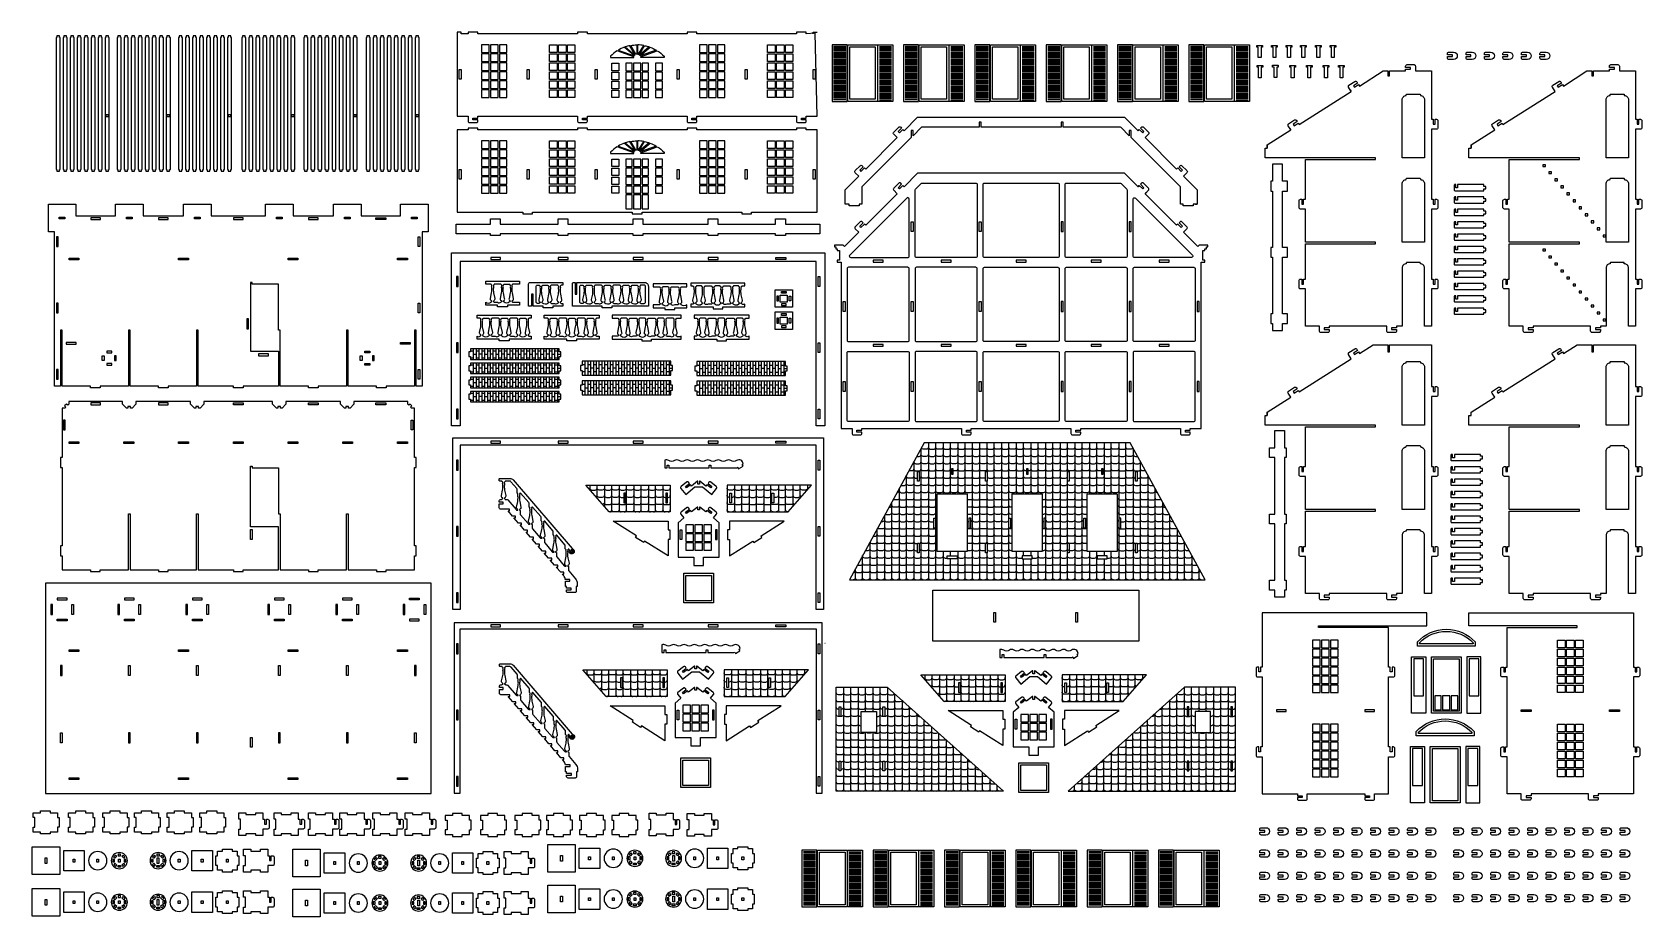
# Model space of a CAD drawing. Extents: x 9591 to 9820, y 1050 to 1177.
import ezdxf

# ---------------------------------------------------------------- set-up
doc = ezdxf.new("R2010")
doc.units = 0
doc.header["$MEASUREMENT"] = 0
doc.layers.add('LAYER_1', color=18, linetype='CONTINUOUS')

msp = doc.modelspace()

# ---------------------------------------------------------------- linework, layer by layer
at = {"layer": 'LAYER_1'}
for points in [[(9594.28, 1157.06), (9594.28, 1156.81), (9594.65, 1156.81), (9594.65, 1157.06), (9594.75, 1157.06), (9594.75, 1175.86), (9594.65, 1175.86), (9594.65, 1176.11), (9594.28, 1176.11), (9594.28, 1175.86), (9594.18, 1175.86), (9594.18, 1157.06)], [(9595.28, 1157.06), (9595.28, 1156.81), (9595.65, 1156.81), (9595.65, 1157.06), (9595.75, 1157.06), (9595.75, 1175.86), (9595.65, 1175.86), (9595.65, 1176.11), (9595.28, 1176.11), (9595.28, 1175.86), (9595.18, 1175.86), (9595.18, 1157.06)], [(9596.28, 1157.06), (9596.28, 1156.81), (9596.65, 1156.81), (9596.65, 1157.06), (9596.75, 1157.06), (9596.75, 1175.86), (9596.65, 1175.86), (9596.65, 1176.11), (9596.28, 1176.11), (9596.28, 1175.86), (9596.18, 1175.86), (9596.18, 1157.06)], [(9597.28, 1157.06), (9597.28, 1156.81), (9597.65, 1156.81), (9597.65, 1157.06), (9597.75, 1157.06), (9597.75, 1175.86), (9597.65, 1175.86), (9597.65, 1176.11), (9597.28, 1176.11), (9597.28, 1175.86), (9597.18, 1175.86), (9597.18, 1157.06)], [(9598.28, 1157.06), (9598.28, 1156.81), (9598.65, 1156.81), (9598.65, 1157.06), (9598.75, 1157.06), (9598.75, 1175.86), (9598.65, 1175.86), (9598.65, 1176.11), (9598.28, 1176.11), (9598.28, 1175.86), (9598.18, 1175.86), (9598.18, 1157.06)], [(9599.28, 1157.06), (9599.28, 1156.81), (9599.65, 1156.81), (9599.65, 1157.06), (9599.75, 1157.06), (9599.75, 1175.86), (9599.65, 1175.86), (9599.65, 1176.11), (9599.28, 1176.11), (9599.28, 1175.86), (9599.18, 1175.86), (9599.18, 1157.06)], [(9600.28, 1157.06), (9600.28, 1156.81), (9600.65, 1156.81), (9600.65, 1157.06), (9600.75, 1157.06), (9600.75, 1175.86), (9600.65, 1175.86), (9600.65, 1176.11), (9600.28, 1176.11), (9600.28, 1175.86), (9600.18, 1175.86), (9600.18, 1157.06)], [(9601.28, 1157.06), (9601.28, 1156.81), (9601.65, 1156.81), (9601.65, 1157.06), (9601.75, 1157.06), (9601.75, 1175.86), (9601.65, 1175.86), (9601.65, 1176.11), (9601.28, 1176.11), (9601.28, 1175.86), (9601.18, 1175.86), (9601.18, 1157.06)], [(9603, 1157.06), (9603, 1156.81), (9603.38, 1156.81), (9603.38, 1157.06), (9603.48, 1157.06), (9603.48, 1175.86), (9603.38, 1175.86), (9603.38, 1176.11), (9603, 1176.11), (9603, 1175.86), (9602.9, 1175.86), (9602.9, 1157.06)], [(9604, 1157.06), (9604, 1156.81), (9604.38, 1156.81), (9604.38, 1157.06), (9604.48, 1157.06), (9604.48, 1175.86), (9604.38, 1175.86), (9604.38, 1176.11), (9604, 1176.11), (9604, 1175.86), (9603.9, 1175.86), (9603.9, 1157.06)], [(9605, 1157.06), (9605, 1156.81), (9605.38, 1156.81), (9605.38, 1157.06), (9605.48, 1157.06), (9605.48, 1175.86), (9605.38, 1175.86), (9605.38, 1176.11), (9605, 1176.11), (9605, 1175.86), (9604.9, 1175.86), (9604.9, 1157.06)], [(9606, 1157.06), (9606, 1156.81), (9606.38, 1156.81), (9606.38, 1157.06), (9606.48, 1157.06), (9606.48, 1175.86), (9606.38, 1175.86), (9606.38, 1176.11), (9606, 1176.11), (9606, 1175.86), (9605.9, 1175.86), (9605.9, 1157.06)], [(9607, 1157.06), (9607, 1156.81), (9607.38, 1156.81), (9607.38, 1157.06), (9607.48, 1157.06), (9607.48, 1175.86), (9607.38, 1175.86), (9607.38, 1176.11), (9607, 1176.11), (9607, 1175.86), (9606.9, 1175.86), (9606.9, 1157.06)], [(9608, 1157.06), (9608, 1156.81), (9608.38, 1156.81), (9608.38, 1157.06), (9608.48, 1157.06), (9608.48, 1175.86), (9608.38, 1175.86), (9608.38, 1176.11), (9608, 1176.11), (9608, 1175.86), (9607.9, 1175.86), (9607.9, 1157.06)], [(9609, 1157.06), (9609, 1156.81), (9609.38, 1156.81), (9609.38, 1157.06), (9609.48, 1157.06), (9609.48, 1175.86), (9609.38, 1175.86), (9609.38, 1176.11), (9609, 1176.11), (9609, 1175.86), (9608.9, 1175.86), (9608.9, 1157.06)], [(9610, 1157.06), (9610, 1156.81), (9610.38, 1156.81), (9610.38, 1157.06), (9610.48, 1157.06), (9610.48, 1175.86), (9610.38, 1175.86), (9610.38, 1176.11), (9610, 1176.11), (9610, 1175.86), (9609.9, 1175.86), (9609.9, 1157.06)], [(9611.73, 1157.06), (9611.73, 1156.81), (9612.11, 1156.81), (9612.11, 1157.06), (9612.21, 1157.06), (9612.21, 1175.86), (9612.11, 1175.86), (9612.11, 1176.11), (9611.73, 1176.11), (9611.73, 1175.86), (9611.63, 1175.86), (9611.63, 1157.06)], [(9612.73, 1157.06), (9612.73, 1156.81), (9613.11, 1156.81), (9613.11, 1157.06), (9613.21, 1157.06), (9613.21, 1175.86), (9613.11, 1175.86), (9613.11, 1176.11), (9612.73, 1176.11), (9612.73, 1175.86), (9612.63, 1175.86), (9612.63, 1157.06)], [(9613.73, 1157.06), (9613.73, 1156.81), (9614.11, 1156.81), (9614.11, 1157.06), (9614.21, 1157.06), (9614.21, 1175.86), (9614.11, 1175.86), (9614.11, 1176.11), (9613.73, 1176.11), (9613.73, 1175.86), (9613.63, 1175.86), (9613.63, 1157.06)], [(9614.73, 1157.06), (9614.73, 1156.81), (9615.11, 1156.81), (9615.11, 1157.06), (9615.21, 1157.06), (9615.21, 1175.86), (9615.11, 1175.86), (9615.11, 1176.11), (9614.73, 1176.11), (9614.73, 1175.86), (9614.63, 1175.86), (9614.63, 1157.06)], [(9615.73, 1157.06), (9615.73, 1156.81), (9616.11, 1156.81), (9616.11, 1157.06), (9616.21, 1157.06), (9616.21, 1175.86), (9616.11, 1175.86), (9616.11, 1176.11), (9615.73, 1176.11), (9615.73, 1175.86), (9615.63, 1175.86), (9615.63, 1157.06)], [(9616.73, 1157.06), (9616.73, 1156.81), (9617.11, 1156.81), (9617.11, 1157.06), (9617.21, 1157.06), (9617.21, 1175.86), (9617.11, 1175.86), (9617.11, 1176.11), (9616.73, 1176.11), (9616.73, 1175.86), (9616.63, 1175.86), (9616.63, 1157.06)], [(9617.73, 1157.06), (9617.73, 1156.81), (9618.11, 1156.81), (9618.11, 1157.06), (9618.21, 1157.06), (9618.21, 1175.86), (9618.11, 1175.86), (9618.11, 1176.11), (9617.73, 1176.11), (9617.73, 1175.86), (9617.63, 1175.86), (9617.63, 1157.06)], [(9618.73, 1157.06), (9618.73, 1156.81), (9619.11, 1156.81), (9619.11, 1157.06), (9619.21, 1157.06), (9619.21, 1175.86), (9619.11, 1175.86), (9619.11, 1176.11), (9618.73, 1176.11), (9618.73, 1175.86), (9618.63, 1175.86), (9618.63, 1157.06)], [(9620.78, 1157.06), (9620.78, 1156.81), (9621.15, 1156.81), (9621.15, 1157.06), (9621.25, 1157.06), (9621.25, 1175.86), (9621.15, 1175.86), (9621.15, 1176.11), (9620.78, 1176.11), (9620.78, 1175.86), (9620.68, 1175.86), (9620.68, 1157.06)], [(9621.78, 1157.06), (9621.78, 1156.81), (9622.15, 1156.81), (9622.15, 1157.06), (9622.25, 1157.06), (9622.25, 1175.86), (9622.15, 1175.86), (9622.15, 1176.11), (9621.78, 1176.11), (9621.78, 1175.86), (9621.68, 1175.86), (9621.68, 1157.06)], [(9622.78, 1157.06), (9622.78, 1156.81), (9623.15, 1156.81), (9623.15, 1157.06), (9623.25, 1157.06), (9623.25, 1175.86), (9623.15, 1175.86), (9623.15, 1176.11), (9622.78, 1176.11), (9622.78, 1175.86), (9622.68, 1175.86), (9622.68, 1157.06)], [(9623.78, 1157.06), (9623.78, 1156.81), (9624.15, 1156.81), (9624.15, 1157.06), (9624.25, 1157.06), (9624.25, 1175.86), (9624.15, 1175.86), (9624.15, 1176.11), (9623.78, 1176.11), (9623.78, 1175.86), (9623.68, 1175.86), (9623.68, 1157.06)], [(9624.78, 1157.06), (9624.78, 1156.81), (9625.15, 1156.81), (9625.15, 1157.06), (9625.25, 1157.06), (9625.25, 1175.86), (9625.15, 1175.86), (9625.15, 1176.11), (9624.78, 1176.11), (9624.78, 1175.86), (9624.68, 1175.86), (9624.68, 1157.06)], [(9625.78, 1157.06), (9625.78, 1156.81), (9626.15, 1156.81), (9626.15, 1157.06), (9626.25, 1157.06), (9626.25, 1175.86), (9626.15, 1175.86), (9626.15, 1176.11), (9625.78, 1176.11), (9625.78, 1175.86), (9625.68, 1175.86), (9625.68, 1157.06)], [(9626.78, 1157.06), (9626.78, 1156.81), (9627.15, 1156.81), (9627.15, 1157.06), (9627.25, 1157.06), (9627.25, 1175.86), (9627.15, 1175.86), (9627.15, 1176.11), (9626.78, 1176.11), (9626.78, 1175.86), (9626.68, 1175.86), (9626.68, 1157.06)], [(9627.78, 1157.06), (9627.78, 1156.81), (9628.15, 1156.81), (9628.15, 1157.06), (9628.25, 1157.06), (9628.25, 1175.86), (9628.15, 1175.86), (9628.15, 1176.11), (9627.78, 1176.11), (9627.78, 1175.86), (9627.68, 1175.86), (9627.68, 1157.06)], [(9629.64, 1157.06), (9629.64, 1156.81), (9630.01, 1156.81), (9630.01, 1157.06), (9630.11, 1157.06), (9630.11, 1175.86), (9630.01, 1175.86), (9630.01, 1176.11), (9629.64, 1176.11), (9629.64, 1175.86), (9629.54, 1175.86), (9629.54, 1157.06)], [(9630.64, 1157.06), (9630.64, 1156.81), (9631.01, 1156.81), (9631.01, 1157.06), (9631.11, 1157.06), (9631.11, 1175.86), (9631.01, 1175.86), (9631.01, 1176.11), (9630.64, 1176.11), (9630.64, 1175.86), (9630.54, 1175.86), (9630.54, 1157.06)], [(9631.64, 1157.06), (9631.64, 1156.81), (9632.01, 1156.81), (9632.01, 1157.06), (9632.11, 1157.06), (9632.11, 1175.86), (9632.01, 1175.86), (9632.01, 1176.11), (9631.64, 1176.11), (9631.64, 1175.86), (9631.54, 1175.86), (9631.54, 1157.06)], [(9632.64, 1157.06), (9632.64, 1156.81), (9633.01, 1156.81), (9633.01, 1157.06), (9633.11, 1157.06), (9633.11, 1175.86), (9633.01, 1175.86), (9633.01, 1176.11), (9632.64, 1176.11), (9632.64, 1175.86), (9632.54, 1175.86), (9632.54, 1157.06)], [(9633.64, 1157.06), (9633.64, 1156.81), (9634.01, 1156.81), (9634.01, 1157.06), (9634.11, 1157.06), (9634.11, 1175.86), (9634.01, 1175.86), (9634.01, 1176.11), (9633.64, 1176.11), (9633.64, 1175.86), (9633.54, 1175.86), (9633.54, 1157.06)], [(9634.64, 1157.06), (9634.64, 1156.81), (9635.01, 1156.81), (9635.01, 1157.06), (9635.11, 1157.06), (9635.11, 1175.86), (9635.01, 1175.86), (9635.01, 1176.11), (9634.64, 1176.11), (9634.64, 1175.86), (9634.54, 1175.86), (9634.54, 1157.06)], [(9635.64, 1157.06), (9635.64, 1156.81), (9636.01, 1156.81), (9636.01, 1157.06), (9636.11, 1157.06), (9636.11, 1175.86), (9636.01, 1175.86), (9636.01, 1176.11), (9635.64, 1176.11), (9635.64, 1175.86), (9635.54, 1175.86), (9635.54, 1157.06)], [(9636.64, 1157.06), (9636.64, 1156.81), (9637.01, 1156.81), (9637.01, 1157.06), (9637.11, 1157.06), (9637.11, 1175.86), (9637.01, 1175.86), (9637.01, 1176.11), (9636.64, 1176.11), (9636.64, 1175.86), (9636.54, 1175.86), (9636.54, 1157.06)], [(9638.49, 1157.06), (9638.49, 1156.81), (9638.87, 1156.81), (9638.87, 1157.06), (9638.97, 1157.06), (9638.97, 1175.86), (9638.87, 1175.86), (9638.87, 1176.11), (9638.49, 1176.11), (9638.49, 1175.86), (9638.39, 1175.86), (9638.39, 1157.06)], [(9639.49, 1157.06), (9639.49, 1156.81), (9639.87, 1156.81), (9639.87, 1157.06), (9639.97, 1157.06), (9639.97, 1175.86), (9639.87, 1175.86), (9639.87, 1176.11), (9639.49, 1176.11), (9639.49, 1175.86), (9639.39, 1175.86), (9639.39, 1157.06)], [(9640.49, 1157.06), (9640.49, 1156.81), (9640.87, 1156.81), (9640.87, 1157.06), (9640.97, 1157.06), (9640.97, 1175.86), (9640.87, 1175.86), (9640.87, 1176.11), (9640.49, 1176.11), (9640.49, 1175.86), (9640.39, 1175.86), (9640.39, 1157.06)], [(9641.49, 1157.06), (9641.49, 1156.81), (9641.87, 1156.81), (9641.87, 1157.06), (9641.97, 1157.06), (9641.97, 1175.86), (9641.87, 1175.86), (9641.87, 1176.11), (9641.49, 1176.11), (9641.49, 1175.86), (9641.39, 1175.86), (9641.39, 1157.06)], [(9642.49, 1157.06), (9642.49, 1156.81), (9642.87, 1156.81), (9642.87, 1157.06), (9642.97, 1157.06), (9642.97, 1175.86), (9642.87, 1175.86), (9642.87, 1176.11), (9642.49, 1176.11), (9642.49, 1175.86), (9642.39, 1175.86), (9642.39, 1157.06)], [(9643.49, 1157.06), (9643.49, 1156.81), (9643.87, 1156.81), (9643.87, 1157.06), (9643.97, 1157.06), (9643.97, 1175.86), (9643.87, 1175.86), (9643.87, 1176.11), (9643.49, 1176.11), (9643.49, 1175.86), (9643.39, 1175.86), (9643.39, 1157.06)], [(9644.49, 1157.06), (9644.49, 1156.81), (9644.87, 1156.81), (9644.87, 1157.06), (9644.97, 1157.06), (9644.97, 1175.86), (9644.87, 1175.86), (9644.87, 1176.11), (9644.49, 1176.11), (9644.49, 1175.86), (9644.39, 1175.86), (9644.39, 1157.06)], [(9645.49, 1157.06), (9645.49, 1156.81), (9645.87, 1156.81), (9645.87, 1157.06), (9645.97, 1157.06), (9645.97, 1175.86), (9645.87, 1175.86), (9645.87, 1176.11), (9645.49, 1176.11), (9645.49, 1175.86), (9645.39, 1175.86), (9645.39, 1157.06)], [(9654.86, 1173.73), (9655.94, 1173.73), (9655.94, 1174.81), (9654.86, 1174.81)], [(9654.86, 1172.45), (9655.94, 1172.45), (9655.94, 1173.53), (9654.86, 1173.53)], [(9656.14, 1173.73), (9657.22, 1173.73), (9657.22, 1174.81), (9656.14, 1174.81)], [(9656.14, 1172.45), (9657.22, 1172.45), (9657.22, 1173.53), (9656.14, 1173.53)], [(9657.42, 1173.73), (9658.5, 1173.73), (9658.5, 1174.81), (9657.42, 1174.81)], [(9657.42, 1172.45), (9658.5, 1172.45), (9658.5, 1173.53), (9657.42, 1173.53)], [(9665.64, 1173.73), (9664.56, 1173.73), (9664.56, 1174.81), (9665.64, 1174.81)], [(9665.64, 1172.45), (9664.56, 1172.45), (9664.56, 1173.53), (9665.64, 1173.53)], [(9666.92, 1173.73), (9665.84, 1173.73), (9665.84, 1174.81), (9666.92, 1174.81)], [(9666.92, 1172.45), (9665.84, 1172.45), (9665.84, 1173.53), (9666.92, 1173.53)], [(9668.2, 1173.73), (9667.12, 1173.73), (9667.12, 1174.81), (9668.2, 1174.81)], [(9668.2, 1172.45), (9667.12, 1172.45), (9667.12, 1173.53), (9668.2, 1173.53)], [(9685.96, 1173.73), (9687.04, 1173.73), (9687.04, 1174.81), (9685.96, 1174.81)], [(9685.96, 1172.45), (9687.04, 1172.45), (9687.04, 1173.53), (9685.96, 1173.53)], [(9687.24, 1173.73), (9688.32, 1173.73), (9688.32, 1174.81), (9687.24, 1174.81)], [(9687.24, 1172.45), (9688.32, 1172.45), (9688.32, 1173.53), (9687.24, 1173.53)], [(9688.52, 1173.73), (9689.6, 1173.73), (9689.6, 1174.81), (9688.52, 1174.81)], [(9688.52, 1172.45), (9689.6, 1172.45), (9689.6, 1173.53), (9688.52, 1173.53)], [(9696.74, 1173.73), (9695.66, 1173.73), (9695.66, 1174.81), (9696.74, 1174.81)], [(9696.74, 1172.45), (9695.66, 1172.45), (9695.66, 1173.53), (9696.74, 1173.53)], [(9698.02, 1173.73), (9696.94, 1173.73), (9696.94, 1174.81), (9698.02, 1174.81)], [(9698.02, 1172.45), (9696.94, 1172.45), (9696.94, 1173.53), (9698.02, 1173.53)], [(9699.3, 1173.73), (9698.22, 1173.73), (9698.22, 1174.81), (9699.3, 1174.81)], [(9699.3, 1172.45), (9698.22, 1172.45), (9698.22, 1173.53), (9699.3, 1173.53)], [(9707.02, 1174.84), (9704.9, 1174.84), (9704.9, 1166.76), (9707.02, 1166.76)], [(9711.34, 1174.84), (9711.34, 1166.76), (9707.1, 1166.76), (9707.1, 1174.84)], [(9707.4, 1174.54), (9711.04, 1174.54), (9711.04, 1167.06), (9707.4, 1167.06)], [(9711.42, 1174.84), (9713.54, 1174.84), (9713.54, 1166.76), (9711.42, 1166.76)], [(9717.2, 1174.84), (9715.08, 1174.84), (9715.08, 1166.76), (9717.2, 1166.76)], [(9721.52, 1174.84), (9721.52, 1166.76), (9717.28, 1166.76), (9717.28, 1174.84)], [(9717.58, 1174.54), (9721.22, 1174.54), (9721.22, 1167.06), (9717.58, 1167.06)], [(9721.6, 1174.84), (9723.72, 1174.84), (9723.72, 1166.76), (9721.6, 1166.76)], [(9727.37, 1174.84), (9725.25, 1174.84), (9725.25, 1166.76), (9727.37, 1166.76)], [(9731.69, 1174.84), (9731.69, 1166.76), (9727.45, 1166.76), (9727.45, 1174.84)], [(9727.75, 1174.54), (9731.39, 1174.54), (9731.39, 1167.06), (9727.75, 1167.06)], [(9731.77, 1174.84), (9733.89, 1174.84), (9733.89, 1166.76), (9731.77, 1166.76)], [(9737.55, 1174.84), (9735.43, 1174.84), (9735.43, 1166.76), (9737.55, 1166.76)], [(9741.87, 1174.84), (9741.87, 1166.76), (9737.63, 1166.76), (9737.63, 1174.84)], [(9737.93, 1174.54), (9741.57, 1174.54), (9741.57, 1167.06), (9737.93, 1167.06)], [(9741.95, 1174.84), (9744.07, 1174.84), (9744.07, 1166.76), (9741.95, 1166.76)], [(9747.72, 1174.84), (9745.6, 1174.84), (9745.6, 1166.76), (9747.72, 1166.76)], [(9752.04, 1174.84), (9752.04, 1166.76), (9747.8, 1166.76), (9747.8, 1174.84)], [(9748.1, 1174.54), (9751.74, 1174.54), (9751.74, 1167.06), (9748.1, 1167.06)], [(9752.12, 1174.84), (9754.24, 1174.84), (9754.24, 1166.76), (9752.12, 1166.76)], [(9757.9, 1174.84), (9755.78, 1174.84), (9755.78, 1166.76), (9757.9, 1166.76)], [(9762.22, 1174.84), (9762.22, 1166.76), (9757.98, 1166.76), (9757.98, 1174.84)], [(9758.28, 1174.54), (9761.92, 1174.54), (9761.92, 1167.06), (9758.28, 1167.06)], [(9762.3, 1174.84), (9764.42, 1174.84), (9764.42, 1166.76), (9762.3, 1166.76)], [(9766.07, 1174.5), (9766.07, 1173), (9765.67, 1173), (9765.67, 1174.5), (9765.47, 1174.5), (9765.47, 1174.75), (9766.27, 1174.75), (9766.27, 1174.5)], [(9768.18, 1174.5), (9768.18, 1173), (9767.78, 1173), (9767.78, 1174.5), (9767.58, 1174.5), (9767.58, 1174.75), (9768.38, 1174.75), (9768.38, 1174.5)], [(9770.25, 1174.5), (9770.25, 1173), (9769.85, 1173), (9769.85, 1174.5), (9769.65, 1174.5), (9769.65, 1174.75), (9770.45, 1174.75), (9770.45, 1174.5)], [(9772.3, 1174.5), (9772.3, 1173), (9771.9, 1173), (9771.9, 1174.5), (9771.7, 1174.5), (9771.7, 1174.75), (9772.5, 1174.75), (9772.5, 1174.5)], [(9774.43, 1174.5), (9774.43, 1173), (9774.03, 1173), (9774.03, 1174.5), (9773.83, 1174.5), (9773.83, 1174.75), (9774.63, 1174.75), (9774.63, 1174.5)], [(9776.52, 1174.5), (9776.52, 1173), (9776.12, 1173), (9776.12, 1174.5), (9775.92, 1174.5), (9775.92, 1174.75), (9776.72, 1174.75), (9776.72, 1174.5)], [(9651.7, 1171.33), (9651.95, 1171.33), (9651.95, 1169.93), (9651.7, 1169.93)], [(9654.86, 1171.17), (9655.94, 1171.17), (9655.94, 1172.25), (9654.86, 1172.25)], [(9656.14, 1171.17), (9657.22, 1171.17), (9657.22, 1172.25), (9656.14, 1172.25)], [(9657.42, 1171.17), (9658.5, 1171.17), (9658.5, 1172.25), (9657.42, 1172.25)], [(9661.4, 1171.33), (9661.65, 1171.33), (9661.65, 1169.93), (9661.4, 1169.93)], [(9665.64, 1171.17), (9664.56, 1171.17), (9664.56, 1172.25), (9665.64, 1172.25)], [(9666.92, 1171.17), (9665.84, 1171.17), (9665.84, 1172.25), (9666.92, 1172.25)], [(9668.2, 1171.17), (9667.12, 1171.17), (9667.12, 1172.25), (9668.2, 1172.25)], [(9671.1, 1171.33), (9671.35, 1171.33), (9671.35, 1169.93), (9671.1, 1169.93)], [(9674.46, 1171.13), (9673.46, 1171.13), (9673.46, 1172.21), (9674.46, 1172.21)], [(9675.46, 1171.13), (9676.37, 1171.13), (9676.37, 1172.21), (9675.46, 1172.21)], [(9676.57, 1171.13), (9677.59, 1171.13), (9677.59, 1172.21), (9676.57, 1172.21)], [(9677.79, 1171.13), (9678.7, 1171.13), (9678.7, 1172.21), (9677.79, 1172.21)], [(9679.7, 1171.13), (9680.7, 1171.13), (9680.7, 1172.21), (9679.7, 1172.21)], [(9682.8, 1171.33), (9683.05, 1171.33), (9683.05, 1169.93), (9682.8, 1169.93)], [(9685.96, 1171.17), (9687.04, 1171.17), (9687.04, 1172.25), (9685.96, 1172.25)], [(9687.24, 1171.17), (9688.32, 1171.17), (9688.32, 1172.25), (9687.24, 1172.25)], [(9688.52, 1171.17), (9689.6, 1171.17), (9689.6, 1172.25), (9688.52, 1172.25)], [(9692.5, 1171.33), (9692.75, 1171.33), (9692.75, 1169.93), (9692.5, 1169.93)], [(9696.74, 1171.17), (9695.66, 1171.17), (9695.66, 1172.25), (9696.74, 1172.25)], [(9698.02, 1171.17), (9696.94, 1171.17), (9696.94, 1172.25), (9698.02, 1172.25)], [(9699.3, 1171.17), (9698.22, 1171.17), (9698.22, 1172.25), (9699.3, 1172.25)], [(9702.2, 1171.33), (9702.45, 1171.33), (9702.45, 1169.93), (9702.2, 1169.93)], [(9766.1, 1171.64), (9766.1, 1170.14), (9765.7, 1170.14), (9765.7, 1171.64), (9765.5, 1171.64), (9765.5, 1171.89), (9766.3, 1171.89), (9766.3, 1171.64)], [(9768.32, 1171.66), (9768.32, 1170.16), (9767.92, 1170.16), (9767.92, 1171.66), (9767.72, 1171.66), (9767.72, 1171.91), (9768.52, 1171.91), (9768.52, 1171.66)], [(9770.78, 1171.64), (9770.78, 1170.14), (9770.38, 1170.14), (9770.38, 1171.64), (9770.18, 1171.64), (9770.18, 1171.89), (9770.98, 1171.89), (9770.98, 1171.64)], [(9773.14, 1171.64), (9773.14, 1170.14), (9772.74, 1170.14), (9772.74, 1171.64), (9772.54, 1171.64), (9772.54, 1171.89), (9773.34, 1171.89), (9773.34, 1171.64)], [(9775.53, 1171.64), (9775.53, 1170.14), (9775.13, 1170.14), (9775.13, 1171.64), (9774.93, 1171.64), (9774.93, 1171.89), (9775.73, 1171.89), (9775.73, 1171.64)], [(9777.73, 1171.64), (9777.73, 1170.14), (9777.33, 1170.14), (9777.33, 1171.64), (9777.13, 1171.64), (9777.13, 1171.89), (9777.93, 1171.89), (9777.93, 1171.64)], [(9654.86, 1169.89), (9655.94, 1169.89), (9655.94, 1170.97), (9654.86, 1170.97)], [(9654.86, 1168.61), (9655.94, 1168.61), (9655.94, 1169.69), (9654.86, 1169.69)], [(9656.14, 1169.89), (9657.22, 1169.89), (9657.22, 1170.97), (9656.14, 1170.97)], [(9656.14, 1168.61), (9657.22, 1168.61), (9657.22, 1169.69), (9656.14, 1169.69)], [(9657.42, 1169.89), (9658.5, 1169.89), (9658.5, 1170.97), (9657.42, 1170.97)], [(9657.42, 1168.61), (9658.5, 1168.61), (9658.5, 1169.69), (9657.42, 1169.69)], [(9665.64, 1169.89), (9664.56, 1169.89), (9664.56, 1170.97), (9665.64, 1170.97)], [(9665.64, 1168.61), (9664.56, 1168.61), (9664.56, 1169.69), (9665.64, 1169.69)], [(9666.92, 1169.89), (9665.84, 1169.89), (9665.84, 1170.97), (9666.92, 1170.97)], [(9666.92, 1168.61), (9665.84, 1168.61), (9665.84, 1169.69), (9666.92, 1169.69)], [(9668.2, 1169.89), (9667.12, 1169.89), (9667.12, 1170.97), (9668.2, 1170.97)], [(9668.2, 1168.61), (9667.12, 1168.61), (9667.12, 1169.69), (9668.2, 1169.69)], [(9674.46, 1169.85), (9673.46, 1169.85), (9673.46, 1170.93), (9674.46, 1170.93)], [(9674.46, 1169.65), (9674.46, 1168.57), (9673.46, 1168.57), (9673.46, 1169.65)], [(9675.46, 1169.85), (9676.37, 1169.85), (9676.37, 1170.93), (9675.46, 1170.93)], [(9675.46, 1168.57), (9676.37, 1168.57), (9676.37, 1169.65), (9675.46, 1169.65)], [(9676.57, 1169.85), (9677.59, 1169.85), (9677.59, 1170.93), (9676.57, 1170.93)], [(9676.57, 1168.57), (9677.59, 1168.57), (9677.59, 1169.65), (9676.57, 1169.65)], [(9677.79, 1169.85), (9678.7, 1169.85), (9678.7, 1170.93), (9677.79, 1170.93)], [(9677.79, 1168.57), (9678.7, 1168.57), (9678.7, 1169.65), (9677.79, 1169.65)], [(9679.7, 1169.85), (9680.7, 1169.85), (9680.7, 1170.93), (9679.7, 1170.93)], [(9679.7, 1169.65), (9679.7, 1168.57), (9680.7, 1168.57), (9680.7, 1169.65)], [(9685.96, 1169.89), (9687.04, 1169.89), (9687.04, 1170.97), (9685.96, 1170.97)], [(9685.96, 1168.61), (9687.04, 1168.61), (9687.04, 1169.69), (9685.96, 1169.69)], [(9687.24, 1169.89), (9688.32, 1169.89), (9688.32, 1170.97), (9687.24, 1170.97)], [(9687.24, 1168.61), (9688.32, 1168.61), (9688.32, 1169.69), (9687.24, 1169.69)], [(9688.52, 1169.89), (9689.6, 1169.89), (9689.6, 1170.97), (9688.52, 1170.97)], [(9688.52, 1168.61), (9689.6, 1168.61), (9689.6, 1169.69), (9688.52, 1169.69)], [(9696.74, 1169.89), (9695.66, 1169.89), (9695.66, 1170.97), (9696.74, 1170.97)], [(9696.74, 1168.61), (9695.66, 1168.61), (9695.66, 1169.69), (9696.74, 1169.69)], [(9698.02, 1169.89), (9696.94, 1169.89), (9696.94, 1170.97), (9698.02, 1170.97)], [(9698.02, 1168.61), (9696.94, 1168.61), (9696.94, 1169.69), (9698.02, 1169.69)], [(9699.3, 1169.89), (9698.22, 1169.89), (9698.22, 1170.97), (9699.3, 1170.97)], [(9699.3, 1168.61), (9698.22, 1168.61), (9698.22, 1169.69), (9699.3, 1169.69)], [(9654.86, 1167.33), (9655.94, 1167.33), (9655.94, 1168.41), (9654.86, 1168.41)], [(9656.14, 1167.33), (9657.22, 1167.33), (9657.22, 1168.41), (9656.14, 1168.41)], [(9657.42, 1167.33), (9658.5, 1167.33), (9658.5, 1168.41), (9657.42, 1168.41)], [(9665.64, 1167.33), (9664.56, 1167.33), (9664.56, 1168.41), (9665.64, 1168.41)], [(9666.92, 1167.33), (9665.84, 1167.33), (9665.84, 1168.41), (9666.92, 1168.41)], [(9668.2, 1167.33), (9667.12, 1167.33), (9667.12, 1168.41), (9668.2, 1168.41)], [(9674.46, 1168.37), (9674.46, 1167.33), (9673.46, 1167.33), (9673.46, 1168.37)], [(9675.46, 1167.33), (9676.34, 1167.33), (9676.34, 1168.37), (9675.46, 1168.37)], [(9676.54, 1167.33), (9677.59, 1167.33), (9677.59, 1168.37), (9676.54, 1168.37)], [(9677.79, 1167.33), (9678.7, 1167.33), (9678.7, 1168.37), (9677.79, 1168.37)], [(9679.7, 1168.37), (9679.7, 1167.33), (9680.7, 1167.33), (9680.7, 1168.37)], [(9685.96, 1167.33), (9687.04, 1167.33), (9687.04, 1168.41), (9685.96, 1168.41)], [(9687.24, 1167.33), (9688.32, 1167.33), (9688.32, 1168.41), (9687.24, 1168.41)], [(9688.52, 1167.33), (9689.6, 1167.33), (9689.6, 1168.41), (9688.52, 1168.41)], [(9696.74, 1167.33), (9695.66, 1167.33), (9695.66, 1168.41), (9696.74, 1168.41)], [(9698.02, 1167.33), (9696.94, 1167.33), (9696.94, 1168.41), (9698.02, 1168.41)], [(9699.3, 1167.33), (9698.22, 1167.33), (9698.22, 1168.41), (9699.3, 1168.41)], [(9601.65, 1164.85), (9601.28, 1164.85), (9601.28, 1164.6), (9601.65, 1164.6)], [(9610.38, 1164.85), (9610, 1164.85), (9610, 1164.6), (9610.38, 1164.6)], [(9619.11, 1164.85), (9618.73, 1164.85), (9618.73, 1164.6), (9619.11, 1164.6)], [(9628.15, 1164.85), (9627.78, 1164.85), (9627.78, 1164.6), (9628.15, 1164.6)], [(9637.01, 1164.85), (9636.64, 1164.85), (9636.64, 1164.6), (9637.01, 1164.6)], [(9645.87, 1164.85), (9645.49, 1164.85), (9645.49, 1164.6), (9645.87, 1164.6)], [(9651.4, 1150.95), (9660.76, 1150.95), (9660.76, 1150.7), (9662.16, 1150.7), (9662.16, 1150.95), (9676.38, 1150.95), (9676.38, 1150.7), (9677.78, 1150.7), (9677.78, 1150.95), (9692, 1150.95), (9692, 1150.7), (9693.4, 1150.7), (9693.4, 1150.95), (9702.75, 1150.95), (9702.75, 1162.7), (9701.2, 1162.7), (9701.2, 1162.95), (9699.8, 1162.95), (9699.8, 1162.7), (9685.59, 1162.7), (9685.59, 1162.95), (9684.19, 1162.95), (9684.19, 1162.7), (9669.97, 1162.7), (9669.97, 1162.95), (9668.57, 1162.95), (9668.57, 1162.7), (9654.35, 1162.7), (9654.35, 1162.95), (9652.95, 1162.95), (9652.95, 1162.7), (9651.4, 1162.7)], [(9654.86, 1160.05), (9655.94, 1160.05), (9655.94, 1161.13), (9654.86, 1161.13)], [(9654.86, 1158.77), (9655.94, 1158.77), (9655.94, 1159.85), (9654.86, 1159.85)], [(9656.14, 1160.05), (9657.22, 1160.05), (9657.22, 1161.13), (9656.14, 1161.13)], [(9656.14, 1158.77), (9657.22, 1158.77), (9657.22, 1159.85), (9656.14, 1159.85)], [(9657.42, 1160.05), (9658.5, 1160.05), (9658.5, 1161.13), (9657.42, 1161.13)], [(9657.42, 1158.77), (9658.5, 1158.77), (9658.5, 1159.85), (9657.42, 1159.85)], [(9665.64, 1160.05), (9664.56, 1160.05), (9664.56, 1161.13), (9665.64, 1161.13)], [(9665.64, 1158.77), (9664.56, 1158.77), (9664.56, 1159.85), (9665.64, 1159.85)], [(9666.92, 1160.05), (9665.84, 1160.05), (9665.84, 1161.13), (9666.92, 1161.13)], [(9666.92, 1158.77), (9665.84, 1158.77), (9665.84, 1159.85), (9666.92, 1159.85)], [(9668.2, 1160.05), (9667.12, 1160.05), (9667.12, 1161.13), (9668.2, 1161.13)], [(9668.2, 1158.77), (9667.12, 1158.77), (9667.12, 1159.85), (9668.2, 1159.85)], [(9685.96, 1160.05), (9687.04, 1160.05), (9687.04, 1161.13), (9685.96, 1161.13)], [(9685.96, 1158.77), (9687.04, 1158.77), (9687.04, 1159.85), (9685.96, 1159.85)], [(9687.24, 1160.05), (9688.32, 1160.05), (9688.32, 1161.13), (9687.24, 1161.13)], [(9687.24, 1158.77), (9688.32, 1158.77), (9688.32, 1159.85), (9687.24, 1159.85)], [(9688.52, 1160.05), (9689.6, 1160.05), (9689.6, 1161.13), (9688.52, 1161.13)], [(9688.52, 1158.77), (9689.6, 1158.77), (9689.6, 1159.85), (9688.52, 1159.85)], [(9696.74, 1160.05), (9695.66, 1160.05), (9695.66, 1161.13), (9696.74, 1161.13)], [(9696.74, 1158.77), (9695.66, 1158.77), (9695.66, 1159.85), (9696.74, 1159.85)], [(9698.02, 1160.05), (9696.94, 1160.05), (9696.94, 1161.13), (9698.02, 1161.13)], [(9698.02, 1158.77), (9696.94, 1158.77), (9696.94, 1159.85), (9698.02, 1159.85)], [(9699.3, 1160.05), (9698.22, 1160.05), (9698.22, 1161.13), (9699.3, 1161.13)], [(9699.3, 1158.77), (9698.22, 1158.77), (9698.22, 1159.85), (9699.3, 1159.85)], [(9654.86, 1157.49), (9655.94, 1157.49), (9655.94, 1158.57), (9654.86, 1158.57)], [(9654.86, 1156.21), (9655.94, 1156.21), (9655.94, 1157.29), (9654.86, 1157.29)], [(9656.14, 1157.49), (9657.22, 1157.49), (9657.22, 1158.57), (9656.14, 1158.57)], [(9656.14, 1156.21), (9657.22, 1156.21), (9657.22, 1157.29), (9656.14, 1157.29)], [(9657.42, 1157.49), (9658.5, 1157.49), (9658.5, 1158.57), (9657.42, 1158.57)], [(9657.42, 1156.21), (9658.5, 1156.21), (9658.5, 1157.29), (9657.42, 1157.29)], [(9665.64, 1157.49), (9664.56, 1157.49), (9664.56, 1158.57), (9665.64, 1158.57)], [(9665.64, 1156.21), (9664.56, 1156.21), (9664.56, 1157.29), (9665.64, 1157.29)], [(9666.92, 1157.49), (9665.84, 1157.49), (9665.84, 1158.57), (9666.92, 1158.57)], [(9666.92, 1156.21), (9665.84, 1156.21), (9665.84, 1157.29), (9666.92, 1157.29)], [(9668.2, 1157.49), (9667.12, 1157.49), (9667.12, 1158.57), (9668.2, 1158.57)], [(9668.2, 1156.21), (9667.12, 1156.21), (9667.12, 1157.29), (9668.2, 1157.29)], [(9674.46, 1157.45), (9673.46, 1157.45), (9673.46, 1158.53), (9674.46, 1158.53)], [(9674.46, 1156.17), (9673.46, 1156.17), (9673.46, 1157.25), (9674.46, 1157.25)], [(9675.46, 1157.45), (9676.37, 1157.45), (9676.37, 1158.53), (9675.46, 1158.53)], [(9675.46, 1156.17), (9676.37, 1156.17), (9676.37, 1157.25), (9675.46, 1157.25)], [(9676.57, 1157.45), (9677.59, 1157.45), (9677.59, 1158.53), (9676.57, 1158.53)], [(9676.57, 1156.17), (9677.59, 1156.17), (9677.59, 1157.25), (9676.57, 1157.25)], [(9677.79, 1157.45), (9678.7, 1157.45), (9678.7, 1158.53), (9677.79, 1158.53)], [(9677.79, 1156.17), (9678.7, 1156.17), (9678.7, 1157.25), (9677.79, 1157.25)], [(9679.7, 1157.45), (9680.7, 1157.45), (9680.7, 1158.53), (9679.7, 1158.53)], [(9679.7, 1156.17), (9680.7, 1156.17), (9680.7, 1157.25), (9679.7, 1157.25)], [(9685.96, 1157.49), (9687.04, 1157.49), (9687.04, 1158.57), (9685.96, 1158.57)], [(9685.96, 1156.21), (9687.04, 1156.21), (9687.04, 1157.29), (9685.96, 1157.29)], [(9687.24, 1157.49), (9688.32, 1157.49), (9688.32, 1158.57), (9687.24, 1158.57)], [(9687.24, 1156.21), (9688.32, 1156.21), (9688.32, 1157.29), (9687.24, 1157.29)], [(9688.52, 1157.49), (9689.6, 1157.49), (9689.6, 1158.57), (9688.52, 1158.57)], [(9688.52, 1156.21), (9689.6, 1156.21), (9689.6, 1157.29), (9688.52, 1157.29)], [(9696.74, 1157.49), (9695.66, 1157.49), (9695.66, 1158.57), (9696.74, 1158.57)], [(9696.74, 1156.21), (9695.66, 1156.21), (9695.66, 1157.29), (9696.74, 1157.29)], [(9698.02, 1157.49), (9696.94, 1157.49), (9696.94, 1158.57), (9698.02, 1158.57)], [(9698.02, 1156.21), (9696.94, 1156.21), (9696.94, 1157.29), (9698.02, 1157.29)], [(9699.3, 1157.49), (9698.22, 1157.49), (9698.22, 1158.57), (9699.3, 1158.57)], [(9699.3, 1156.21), (9698.22, 1156.21), (9698.22, 1157.29), (9699.3, 1157.29)], [(9767.71, 1155.37), (9767.46, 1155.37), (9767.46, 1153.97), (9767.71, 1153.97), (9767.71, 1145.92), (9767.46, 1145.92), (9767.46, 1144.52), (9767.71, 1144.52), (9767.71, 1136.47), (9767.46, 1136.47), (9767.46, 1135.07), (9767.71, 1135.07), (9767.71, 1134.07), (9769.11, 1134.07), (9769.11, 1135.07), (9769.86, 1135.07), (9769.86, 1136.47), (9769.11, 1136.47), (9769.11, 1144.52), (9769.86, 1144.52), (9769.86, 1145.92), (9769.11, 1145.92), (9769.11, 1153.97), (9769.86, 1153.97), (9769.86, 1155.37), (9769.11, 1155.37), (9769.11, 1157.82), (9767.71, 1157.82)], [(9806.28, 1157.45), (9806.65, 1157.45), (9806.65, 1157.7), (9806.28, 1157.7)], [(9651.7, 1157.05), (9651.95, 1157.05), (9651.95, 1155.65), (9651.7, 1155.65)], [(9654.86, 1154.93), (9655.94, 1154.93), (9655.94, 1156.01), (9654.86, 1156.01)], [(9656.14, 1154.93), (9657.22, 1154.93), (9657.22, 1156.01), (9656.14, 1156.01)], [(9657.42, 1154.93), (9658.5, 1154.93), (9658.5, 1156.01), (9657.42, 1156.01)], [(9661.4, 1157.05), (9661.65, 1157.05), (9661.65, 1155.65), (9661.4, 1155.65)], [(9665.64, 1154.93), (9664.56, 1154.93), (9664.56, 1156.01), (9665.64, 1156.01)], [(9666.92, 1154.93), (9665.84, 1154.93), (9665.84, 1156.01), (9666.92, 1156.01)], [(9668.2, 1154.93), (9667.12, 1154.93), (9667.12, 1156.01), (9668.2, 1156.01)], [(9671.1, 1157.05), (9671.35, 1157.05), (9671.35, 1155.65), (9671.1, 1155.65)], [(9674.46, 1155.97), (9674.46, 1154.89), (9673.46, 1154.89), (9673.46, 1155.97)], [(9675.46, 1154.89), (9676.37, 1154.89), (9676.37, 1155.97), (9675.46, 1155.97)], [(9676.57, 1154.89), (9677.59, 1154.89), (9677.59, 1155.97), (9676.57, 1155.97)], [(9677.79, 1154.89), (9678.7, 1154.89), (9678.7, 1155.97), (9677.79, 1155.97)], [(9679.7, 1155.97), (9679.7, 1154.89), (9680.7, 1154.89), (9680.7, 1155.97)], [(9682.8, 1157.05), (9683.05, 1157.05), (9683.05, 1155.65), (9682.8, 1155.65)], [(9685.96, 1154.93), (9687.04, 1154.93), (9687.04, 1156.01), (9685.96, 1156.01)], [(9687.24, 1154.93), (9688.32, 1154.93), (9688.32, 1156.01), (9687.24, 1156.01)], [(9688.52, 1154.93), (9689.6, 1154.93), (9689.6, 1156.01), (9688.52, 1156.01)], [(9692.5, 1157.05), (9692.75, 1157.05), (9692.75, 1155.65), (9692.5, 1155.65)], [(9696.74, 1154.93), (9695.66, 1154.93), (9695.66, 1156.01), (9696.74, 1156.01)], [(9698.02, 1154.93), (9696.94, 1154.93), (9696.94, 1156.01), (9698.02, 1156.01)], [(9699.3, 1154.93), (9698.22, 1154.93), (9698.22, 1156.01), (9699.3, 1156.01)], [(9702.2, 1157.05), (9702.45, 1157.05), (9702.45, 1155.65), (9702.2, 1155.65)], [(9807.13, 1156.45), (9807.51, 1156.45), (9807.51, 1156.7), (9807.13, 1156.7)], [(9807.99, 1155.45), (9808.37, 1155.45), (9808.37, 1155.7), (9807.99, 1155.7)], [(9654.86, 1153.65), (9655.94, 1153.65), (9655.94, 1154.73), (9654.86, 1154.73)], [(9656.14, 1153.65), (9657.22, 1153.65), (9657.22, 1154.73), (9656.14, 1154.73)], [(9657.42, 1153.65), (9658.5, 1153.65), (9658.5, 1154.73), (9657.42, 1154.73)], [(9665.64, 1153.65), (9664.56, 1153.65), (9664.56, 1154.73), (9665.64, 1154.73)], [(9666.92, 1153.65), (9665.84, 1153.65), (9665.84, 1154.73), (9666.92, 1154.73)], [(9668.2, 1153.65), (9667.12, 1153.65), (9667.12, 1154.73), (9668.2, 1154.73)], [(9674.46, 1154.69), (9674.46, 1153.65), (9673.46, 1153.65), (9673.46, 1154.69)], [(9675.46, 1153.65), (9676.34, 1153.65), (9676.34, 1154.69), (9675.46, 1154.69)], [(9675.46, 1151.45), (9676.34, 1151.45), (9676.34, 1153.45), (9675.46, 1153.45)], [(9676.54, 1153.65), (9677.59, 1153.65), (9677.59, 1154.69), (9676.54, 1154.69)], [(9676.54, 1151.45), (9677.59, 1151.45), (9677.59, 1153.45), (9676.54, 1153.45)], [(9677.79, 1153.65), (9678.7, 1153.65), (9678.7, 1154.69), (9677.79, 1154.69)], [(9677.79, 1151.45), (9678.7, 1151.45), (9678.7, 1153.45), (9677.79, 1153.45)], [(9679.7, 1154.69), (9679.7, 1153.65), (9680.7, 1153.65), (9680.7, 1154.69)], [(9685.96, 1153.65), (9687.04, 1153.65), (9687.04, 1154.73), (9685.96, 1154.73)], [(9687.24, 1153.65), (9688.32, 1153.65), (9688.32, 1154.73), (9687.24, 1154.73)], [(9688.52, 1153.65), (9689.6, 1153.65), (9689.6, 1154.73), (9688.52, 1154.73)], [(9696.74, 1153.65), (9695.66, 1153.65), (9695.66, 1154.73), (9696.74, 1154.73)], [(9698.02, 1153.65), (9696.94, 1153.65), (9696.94, 1154.73), (9698.02, 1154.73)], [(9699.3, 1153.65), (9698.22, 1153.65), (9698.22, 1154.73), (9699.3, 1154.73)], [(9808.85, 1154.45), (9809.23, 1154.45), (9809.23, 1154.7), (9808.85, 1154.7)], [(9809.71, 1153.45), (9810.09, 1153.45), (9810.09, 1153.7), (9809.71, 1153.7)], [(9810.57, 1152.45), (9810.94, 1152.45), (9810.94, 1152.7), (9810.57, 1152.7)], [(9625.89, 1134.14), (9625.89, 1140.67), (9622.14, 1140.67), (9622.14, 1140.92), (9621.89, 1140.92), (9621.89, 1131.14), (9625.89, 1131.14), (9625.89, 1126.14), (9620.87, 1126.14), (9620.87, 1125.89), (9619.47, 1125.89), (9619.47, 1126.14), (9614.44, 1126.14), (9614.44, 1134.14), (9614.19, 1134.14), (9614.19, 1126.14), (9610.17, 1126.14), (9610.17, 1125.89), (9608.77, 1125.89), (9608.77, 1126.14), (9604.74, 1126.14), (9604.74, 1134.14), (9604.49, 1134.14), (9604.49, 1126.14), (9600.47, 1126.14), (9600.47, 1125.89), (9599.07, 1125.89), (9599.07, 1126.14), (9595.04, 1126.14), (9595.04, 1134.14), (9594.79, 1134.14), (9594.79, 1126.14), (9593.94, 1126.14), (9593.94, 1148.17), (9593.08, 1148.17), (9593.08, 1152.1), (9597.01, 1152.1), (9597.01, 1150.44), (9602.65, 1150.44), (9602.65, 1152.1), (9606.58, 1152.1), (9606.58, 1150.44), (9612.35, 1150.44), (9612.35, 1152.1), (9616.28, 1152.1), (9616.28, 1150.44), (9624.05, 1150.44), (9624.05, 1152.1), (9627.98, 1152.1), (9627.98, 1150.44), (9633.75, 1150.44), (9633.75, 1152.1), (9637.68, 1152.1), (9637.68, 1150.44), (9643.33, 1150.44), (9643.33, 1152.1), (9647.26, 1152.1), (9647.26, 1148.17), (9646.39, 1148.17), (9646.39, 1126.14), (9645.54, 1126.14), (9645.54, 1134.14), (9645.29, 1134.14), (9645.29, 1126.14), (9641.27, 1126.14), (9641.27, 1125.89), (9639.87, 1125.89), (9639.87, 1126.14), (9635.84, 1126.14), (9635.84, 1134.14), (9635.59, 1134.14), (9635.59, 1126.14), (9631.57, 1126.14), (9631.57, 1125.89), (9630.17, 1125.89), (9630.17, 1126.14), (9626.14, 1126.14), (9626.14, 1134.14)], [(9811.43, 1151.45), (9811.8, 1151.45), (9811.8, 1151.7), (9811.43, 1151.7)], [(9812.29, 1150.45), (9812.66, 1150.45), (9812.66, 1150.7), (9812.29, 1150.7)], [(9594.64, 1150.26), (9595.44, 1150.26), (9595.44, 1150.01), (9594.64, 1150.01)], [(9599.13, 1149.89), (9600.53, 1149.89), (9600.53, 1150.14), (9599.13, 1150.14)], [(9604.22, 1150.26), (9605.02, 1150.26), (9605.02, 1150.01), (9604.22, 1150.01)], [(9608.77, 1149.89), (9610.17, 1149.89), (9610.17, 1150.14), (9608.77, 1150.14)], [(9613.92, 1150.26), (9614.72, 1150.26), (9614.72, 1150.01), (9613.92, 1150.01)], [(9619.47, 1149.89), (9620.87, 1149.89), (9620.87, 1150.14), (9619.47, 1150.14)], [(9625.62, 1150.26), (9626.42, 1150.26), (9626.42, 1150.01), (9625.62, 1150.01)], [(9630.17, 1149.89), (9631.57, 1149.89), (9631.57, 1150.14), (9630.17, 1150.14)], [(9635.32, 1150.26), (9636.12, 1150.26), (9636.12, 1150.01), (9635.32, 1150.01)], [(9641.2, 1149.89), (9639.8, 1149.89), (9639.8, 1150.14), (9641.2, 1150.14)], [(9644.89, 1150.26), (9645.69, 1150.26), (9645.69, 1150.01), (9644.89, 1150.01)], [(9698.22, 1147.87), (9698.22, 1147.62), (9696.82, 1147.62), (9696.82, 1147.87), (9688.58, 1147.87), (9688.58, 1147.62), (9687.18, 1147.62), (9687.18, 1147.87), (9677.88, 1147.87), (9677.88, 1147.62), (9676.48, 1147.62), (9676.48, 1147.87), (9667.18, 1147.87), (9667.18, 1147.62), (9665.78, 1147.62), (9665.78, 1147.87), (9657.55, 1147.87), (9657.55, 1147.62), (9656.15, 1147.62), (9656.15, 1147.87), (9651.26, 1147.87), (9651.26, 1149.27), (9656.15, 1149.27), (9656.15, 1150.02), (9657.55, 1150.02), (9657.55, 1149.27), (9665.78, 1149.27), (9665.78, 1150.02), (9667.18, 1150.02), (9667.18, 1149.27), (9676.48, 1149.27), (9676.48, 1150.02), (9677.88, 1150.02), (9677.88, 1149.27), (9687.18, 1149.27), (9687.18, 1150.02), (9688.58, 1150.02), (9688.58, 1149.27), (9696.82, 1149.27), (9696.82, 1150.02), (9698.22, 1150.02), (9698.22, 1149.27), (9703.11, 1149.27), (9703.11, 1147.87)], [(9716.17, 1148.2), (9716.17, 1149.6), (9716.42, 1149.6), (9716.42, 1148.2)], [(9725.87, 1148.2), (9725.87, 1149.6), (9726.12, 1149.6), (9726.12, 1148.2)], [(9737.82, 1148.2), (9737.82, 1149.6), (9737.57, 1149.6), (9737.57, 1148.2)], [(9747.52, 1148.2), (9747.52, 1149.6), (9747.27, 1149.6), (9747.27, 1148.2)], [(9813.15, 1149.45), (9813.52, 1149.45), (9813.52, 1149.7), (9813.15, 1149.7)], [(9814.01, 1148.45), (9814.38, 1148.45), (9814.38, 1148.7), (9814.01, 1148.7)], [(9594.49, 1146.04), (9594.49, 1147.44), (9594.24, 1147.44), (9594.24, 1146.04)], [(9645.84, 1146.04), (9645.84, 1147.44), (9646.09, 1147.44), (9646.09, 1146.04)], [(9814.87, 1147.45), (9815.24, 1147.45), (9815.24, 1147.7), (9814.87, 1147.7)], [(9596.04, 1144.39), (9597.44, 1144.39), (9597.44, 1144.14), (9596.04, 1144.14)], [(9611.66, 1144.39), (9613.06, 1144.39), (9613.06, 1144.14), (9611.66, 1144.14)], [(9627.27, 1144.39), (9628.67, 1144.39), (9628.67, 1144.14), (9627.27, 1144.14)], [(9642.89, 1144.39), (9644.29, 1144.39), (9644.29, 1144.14), (9642.89, 1144.14)], [(9651.84, 1143.93), (9651.84, 1120.48), (9650.59, 1120.48), (9650.59, 1145.18), (9703.84, 1145.18), (9703.84, 1120.48), (9702.59, 1120.48), (9702.59, 1143.93)], [(9656.18, 1144.23), (9657.58, 1144.23), (9657.58, 1144.48), (9656.18, 1144.48)], [(9665.82, 1144.23), (9667.22, 1144.23), (9667.22, 1144.48), (9665.82, 1144.48)], [(9676.52, 1144.23), (9677.92, 1144.23), (9677.92, 1144.48), (9676.52, 1144.48)], [(9687.22, 1144.23), (9688.62, 1144.23), (9688.62, 1144.48), (9687.22, 1144.48)], [(9698.26, 1144.23), (9696.86, 1144.23), (9696.86, 1144.48), (9698.26, 1144.48)], [(9710.74, 1143.85), (9712.14, 1143.85), (9712.14, 1144.1), (9710.74, 1144.1)], [(9720.44, 1143.85), (9721.84, 1143.85), (9721.84, 1144.1), (9720.44, 1144.1)], [(9731.14, 1143.85), (9732.54, 1143.85), (9732.54, 1144.1), (9731.14, 1144.1)], [(9741.84, 1143.85), (9743.24, 1143.85), (9743.24, 1144.1), (9741.84, 1144.1)], [(9751.54, 1143.85), (9752.94, 1143.85), (9752.94, 1144.1), (9751.54, 1144.1)], [(9806.28, 1145.45), (9806.65, 1145.45), (9806.65, 1145.7), (9806.28, 1145.7)], [(9807.13, 1144.45), (9807.51, 1144.45), (9807.51, 1144.7), (9807.13, 1144.7)], [(9807.99, 1143.45), (9808.37, 1143.45), (9808.37, 1143.7), (9807.99, 1143.7)], [(9651.54, 1140.38), (9651.54, 1141.78), (9651.29, 1141.78), (9651.29, 1140.38)], [(9702.89, 1140.38), (9702.89, 1141.78), (9703.14, 1141.78), (9703.14, 1140.38)], [(9808.85, 1142.45), (9809.23, 1142.45), (9809.23, 1142.7), (9808.85, 1142.7)], [(9809.71, 1141.45), (9810.09, 1141.45), (9810.09, 1141.7), (9809.71, 1141.7)], [(9697.64, 1139.89), (9699.24, 1139.89), (9699.24, 1137.39), (9696.74, 1137.39), (9696.74, 1139.89)], [(9696.99, 1138.29), (9697.24, 1138.29), (9697.24, 1138.99), (9696.99, 1138.99)], [(9697.49, 1139.13), (9698.48, 1139.13), (9698.48, 1138.14), (9697.49, 1138.14)], [(9697.64, 1139.64), (9698.34, 1139.64), (9698.34, 1139.39), (9697.64, 1139.39)], [(9698.74, 1138.99), (9698.99, 1138.99), (9698.99, 1138.29), (9698.74, 1138.29)], [(9810.57, 1140.45), (9810.94, 1140.45), (9810.94, 1140.7), (9810.57, 1140.7)], [(9811.43, 1139.45), (9811.8, 1139.45), (9811.8, 1139.7), (9811.43, 1139.7)], [(9594.49, 1136.59), (9594.49, 1137.99), (9594.24, 1137.99), (9594.24, 1136.59)], [(9645.84, 1136.59), (9645.84, 1137.99), (9646.09, 1137.99), (9646.09, 1136.59)], [(9697.64, 1136.74), (9699.24, 1136.74), (9699.24, 1134.24), (9696.74, 1134.24), (9696.74, 1136.74)], [(9698.34, 1137.89), (9697.64, 1137.89), (9697.64, 1137.64), (9698.34, 1137.64)], [(9706.47, 1138.2), (9706.72, 1138.2), (9706.72, 1136.8), (9706.47, 1136.8)], [(9716.17, 1136.8), (9716.17, 1138.2), (9716.42, 1138.2), (9716.42, 1136.8)], [(9725.87, 1136.8), (9725.87, 1138.2), (9726.12, 1138.2), (9726.12, 1136.8)], [(9737.82, 1136.8), (9737.82, 1138.2), (9737.57, 1138.2), (9737.57, 1136.8)], [(9747.52, 1136.8), (9747.52, 1138.2), (9747.27, 1138.2), (9747.27, 1136.8)], [(9757.22, 1138.2), (9756.97, 1138.2), (9756.97, 1136.8), (9757.22, 1136.8)], [(9812.29, 1138.45), (9812.66, 1138.45), (9812.66, 1138.7), (9812.29, 1138.7)], [(9813.15, 1137.45), (9813.52, 1137.45), (9813.52, 1137.7), (9813.15, 1137.7)], [(9814.01, 1136.45), (9814.38, 1136.45), (9814.38, 1136.7), (9814.01, 1136.7)], [(9621.64, 1135.74), (9621.39, 1135.74), (9621.39, 1134.34), (9621.64, 1134.34)], [(9696.99, 1135.14), (9697.24, 1135.14), (9697.24, 1135.84), (9696.99, 1135.84)], [(9697.49, 1135.99), (9698.48, 1135.99), (9698.48, 1134.99), (9697.49, 1134.99)], [(9697.64, 1136.49), (9698.34, 1136.49), (9698.34, 1136.24), (9697.64, 1136.24)], [(9698.34, 1134.74), (9697.64, 1134.74), (9697.64, 1134.49), (9698.34, 1134.49)], [(9698.74, 1135.84), (9698.99, 1135.84), (9698.99, 1135.14), (9698.74, 1135.14)], [(9814.87, 1135.45), (9815.24, 1135.45), (9815.24, 1135.7), (9814.87, 1135.7)], [(9597.04, 1132.39), (9595.64, 1132.39), (9595.64, 1132.14), (9597.04, 1132.14)], [(9643.29, 1132.39), (9644.69, 1132.39), (9644.69, 1132.14), (9643.29, 1132.14)], [(9651.54, 1130.93), (9651.54, 1132.33), (9651.29, 1132.33), (9651.29, 1130.93)], [(9702.89, 1130.93), (9702.89, 1132.33), (9703.14, 1132.33), (9703.14, 1130.93)], [(9710.74, 1131.85), (9712.14, 1131.85), (9712.14, 1132.1), (9710.74, 1132.1)], [(9720.44, 1131.85), (9721.84, 1131.85), (9721.84, 1132.1), (9720.44, 1132.1)], [(9731.14, 1131.85), (9732.54, 1131.85), (9732.54, 1132.1), (9731.14, 1132.1)], [(9741.84, 1131.85), (9743.24, 1131.85), (9743.24, 1132.1), (9741.84, 1132.1)], [(9751.54, 1131.85), (9752.94, 1131.85), (9752.94, 1132.1), (9751.54, 1132.1)], [(9600.77, 1129.79), (9600.77, 1130.49), (9601.02, 1130.49), (9601.02, 1129.79)], [(9601.42, 1130.89), (9602.12, 1130.89), (9602.12, 1131.14), (9601.42, 1131.14)], [(9602.77, 1129.79), (9602.77, 1130.49), (9602.52, 1130.49), (9602.52, 1129.79)], [(9623.07, 1130.49), (9624.47, 1130.49), (9624.47, 1130.74), (9623.07, 1130.74)], [(9637.57, 1129.79), (9637.57, 1130.49), (9637.82, 1130.49), (9637.82, 1129.79)], [(9638.92, 1130.89), (9638.22, 1130.89), (9638.22, 1131.14), (9638.92, 1131.14)], [(9639.57, 1129.79), (9639.57, 1130.49), (9639.32, 1130.49), (9639.32, 1129.79)], [(9665.95, 1131.45), (9653.3, 1131.45), (9653.3, 1131.05), (9653.05, 1131.05), (9653.05, 1130.35), (9653.3, 1130.35), (9653.3, 1129.95), (9665.95, 1129.95), (9665.95, 1130.35), (9666.2, 1130.35), (9666.2, 1131.05), (9665.95, 1131.05)], [(9681.87, 1129.73), (9669.22, 1129.73), (9669.22, 1129.08), (9668.97, 1129.08), (9668.97, 1128.38), (9669.22, 1128.38), (9669.22, 1127.73), (9681.87, 1127.73), (9681.87, 1128.38), (9682.12, 1128.38), (9682.12, 1129.08), (9681.87, 1129.08)], [(9594.49, 1127.14), (9594.49, 1128.54), (9594.24, 1128.54), (9594.24, 1127.14)], [(9601.42, 1129.14), (9602.12, 1129.14), (9602.12, 1129.39), (9601.42, 1129.39)], [(9638.92, 1129.14), (9638.22, 1129.14), (9638.22, 1129.39), (9638.92, 1129.39)], [(9645.84, 1127.14), (9645.84, 1128.54), (9646.09, 1128.54), (9646.09, 1127.14)], [(9665.95, 1129.44), (9653.3, 1129.44), (9653.3, 1129.04), (9653.05, 1129.04), (9653.05, 1128.34), (9653.3, 1128.34), (9653.3, 1127.94), (9665.95, 1127.94), (9665.95, 1128.34), (9666.2, 1128.34), (9666.2, 1129.04), (9665.95, 1129.04)], [(9665.95, 1127.41), (9653.3, 1127.41), (9653.3, 1127.01), (9653.05, 1127.01), (9653.05, 1126.31), (9653.3, 1126.31), (9653.3, 1125.91), (9665.95, 1125.91), (9665.95, 1126.31), (9666.2, 1126.31), (9666.2, 1127.01), (9665.95, 1127.01)], [(9698.22, 1129.66), (9685.57, 1129.66), (9685.57, 1129.01), (9685.32, 1129.01), (9685.32, 1128.31), (9685.57, 1128.31), (9685.57, 1127.66), (9698.22, 1127.66), (9698.22, 1128.31), (9698.47, 1128.31), (9698.47, 1129.01), (9698.22, 1129.01)], [(9665.95, 1125.4), (9653.3, 1125.4), (9653.3, 1125), (9653.05, 1125), (9653.05, 1124.3), (9653.3, 1124.3), (9653.3, 1123.9), (9665.95, 1123.9), (9665.95, 1124.3), (9666.2, 1124.3), (9666.2, 1125), (9665.95, 1125)], [(9681.87, 1126.91), (9669.22, 1126.91), (9669.22, 1126.26), (9668.97, 1126.26), (9668.97, 1125.56), (9669.22, 1125.56), (9669.22, 1124.91), (9681.87, 1124.91), (9681.87, 1125.56), (9682.12, 1125.56), (9682.12, 1126.26), (9681.87, 1126.26)], [(9698.22, 1126.84), (9685.57, 1126.84), (9685.57, 1126.19), (9685.32, 1126.19), (9685.32, 1125.49), (9685.57, 1125.49), (9685.57, 1124.84), (9698.22, 1124.84), (9698.22, 1125.49), (9698.47, 1125.49), (9698.47, 1126.19), (9698.22, 1126.19)], [(9706.47, 1126.8), (9706.72, 1126.8), (9706.72, 1125.4), (9706.47, 1125.4)], [(9716.17, 1125.4), (9716.17, 1126.8), (9716.42, 1126.8), (9716.42, 1125.4)], [(9725.87, 1125.4), (9725.87, 1126.8), (9726.12, 1126.8), (9726.12, 1125.4)], [(9737.82, 1125.4), (9737.82, 1126.8), (9737.57, 1126.8), (9737.57, 1125.4)], [(9747.52, 1125.4), (9747.52, 1126.8), (9747.27, 1126.8), (9747.27, 1125.4)], [(9757.22, 1126.8), (9756.97, 1126.8), (9756.97, 1125.4), (9757.22, 1125.4)], [(9595.04, 1101.95), (9595.04, 1099.95), (9599.07, 1099.95), (9599.07, 1099.7), (9600.47, 1099.7), (9600.47, 1099.95), (9604.49, 1099.95), (9604.49, 1107.95), (9604.74, 1107.95), (9604.74, 1099.95), (9608.77, 1099.95), (9608.77, 1099.7), (9610.17, 1099.7), (9610.17, 1099.95), (9614.19, 1099.95), (9614.19, 1107.95), (9614.44, 1107.95), (9614.44, 1099.95), (9619.47, 1099.95), (9619.47, 1099.7), (9620.87, 1099.7), (9620.87, 1099.95), (9625.89, 1099.95), (9625.89, 1106.09), (9621.89, 1106.09), (9621.89, 1114.73), (9622.14, 1114.73), (9622.14, 1114.48), (9625.89, 1114.48), (9625.89, 1107.95), (9626.14, 1107.95), (9626.14, 1099.95), (9630.17, 1099.95), (9630.17, 1099.7), (9631.57, 1099.7), (9631.57, 1099.95), (9635.59, 1099.95), (9635.59, 1107.95), (9635.84, 1107.95), (9635.84, 1099.95), (9639.87, 1099.95), (9639.87, 1099.7), (9641.27, 1099.7), (9641.27, 1099.95), (9645.29, 1099.95), (9645.29, 1101.95), (9645.54, 1101.95), (9645.54, 1103.35), (9645.29, 1103.35), (9645.29, 1114.55), (9645.54, 1114.55), (9645.54, 1115.95), (9645.29, 1115.95), (9645.29, 1123), (9644.9, 1123), (9644.76, 1123.15), (9644.93, 1123.33), (9644.67, 1123.59), (9644.49, 1123.41), (9644.35, 1123.56), (9644.35, 1123.95), (9636.66, 1123.95), (9636.66, 1123.56), (9636.11, 1123), (9635.9, 1123), (9635.9, 1123.25), (9635.53, 1123.25), (9635.53, 1123), (9635.33, 1123), (9634.77, 1123.56), (9634.77, 1123.95), (9626.96, 1123.95), (9626.96, 1123.56), (9626.41, 1123), (9626.2, 1123), (9626.2, 1123.25), (9625.83, 1123.25), (9625.83, 1123), (9625.63, 1123), (9625.07, 1123.56), (9625.07, 1123.95), (9615.26, 1123.95), (9615.26, 1123.56), (9614.71, 1123), (9614.5, 1123), (9614.5, 1123.25), (9614.13, 1123.25), (9614.13, 1123), (9613.93, 1123), (9613.37, 1123.56), (9613.37, 1123.95), (9605.56, 1123.95), (9605.56, 1123.56), (9605.01, 1123), (9604.8, 1123), (9604.8, 1123.25), (9604.43, 1123.25), (9604.43, 1123), (9604.23, 1123), (9603.67, 1123.56), (9603.67, 1123.95), (9595.98, 1123.95), (9595.98, 1123.56), (9595.84, 1123.41), (9595.66, 1123.59), (9595.4, 1123.33), (9595.58, 1123.15), (9595.43, 1123), (9595.04, 1123), (9595.04, 1115.95), (9594.79, 1115.95), (9594.79, 1114.55), (9595.04, 1114.55), (9595.04, 1103.35), (9594.79, 1103.35), (9594.79, 1101.95)], [(9599.13, 1123.5), (9600.53, 1123.5), (9600.53, 1123.75), (9599.13, 1123.75)], [(9608.77, 1123.5), (9610.17, 1123.5), (9610.17, 1123.75), (9608.77, 1123.75)], [(9620.87, 1123.5), (9619.47, 1123.5), (9619.47, 1123.75), (9620.87, 1123.75)], [(9631.57, 1123.5), (9630.17, 1123.5), (9630.17, 1123.75), (9631.57, 1123.75)], [(9641.2, 1123.5), (9639.8, 1123.5), (9639.8, 1123.75), (9641.2, 1123.75)], [(9651.54, 1121.48), (9651.54, 1122.88), (9651.29, 1122.88), (9651.29, 1121.48)], [(9702.89, 1121.48), (9702.89, 1122.88), (9703.14, 1122.88), (9703.14, 1121.48)], [(9595.24, 1121.3), (9595.24, 1119.9), (9595.49, 1119.9), (9595.49, 1121.3)], [(9645.09, 1121.3), (9645.09, 1119.9), (9644.84, 1119.9), (9644.84, 1121.3)], [(9702.59, 1117.73), (9651.84, 1117.73), (9651.84, 1094.28), (9650.79, 1094.28), (9650.79, 1118.78), (9703.64, 1118.78), (9703.64, 1094.28), (9702.59, 1094.28)], [(9656.18, 1118.03), (9657.58, 1118.03), (9657.58, 1118.28), (9656.18, 1118.28)], [(9665.82, 1118.03), (9667.22, 1118.03), (9667.22, 1118.28), (9665.82, 1118.28)], [(9676.52, 1118.03), (9677.92, 1118.03), (9677.92, 1118.28), (9676.52, 1118.28)], [(9687.22, 1118.03), (9688.62, 1118.03), (9688.62, 1118.28), (9687.22, 1118.28)], [(9698.26, 1118.03), (9696.86, 1118.03), (9696.86, 1118.28), (9698.26, 1118.28)], [(9769.41, 1117.35), (9769.66, 1117.35), (9769.66, 1115.95), (9769.41, 1115.95), (9769.41, 1107.9), (9769.66, 1107.9), (9769.66, 1106.5), (9769.41, 1106.5), (9769.41, 1098.45), (9769.66, 1098.45), (9769.66, 1097.05), (9769.41, 1097.05), (9769.41, 1096.05), (9768.01, 1096.05), (9768.01, 1097.05), (9767.26, 1097.05), (9767.26, 1098.45), (9768.01, 1098.45), (9768.01, 1106.5), (9767.26, 1106.5), (9767.26, 1107.9), (9768.01, 1107.9), (9768.01, 1115.95), (9767.26, 1115.95), (9767.26, 1117.35), (9768.01, 1117.35), (9768.01, 1119.8), (9769.41, 1119.8)], [(9596.04, 1118.2), (9597.44, 1118.2), (9597.44, 1117.95), (9596.04, 1117.95)], [(9603.85, 1118.2), (9605.25, 1118.2), (9605.25, 1117.95), (9603.85, 1117.95)], [(9611.66, 1118.2), (9613.06, 1118.2), (9613.06, 1117.95), (9611.66, 1117.95)], [(9619.47, 1118.2), (9620.87, 1118.2), (9620.87, 1117.95), (9619.47, 1117.95)], [(9627.27, 1118.2), (9628.67, 1118.2), (9628.67, 1117.95), (9627.27, 1117.95)], [(9635.08, 1118.2), (9636.48, 1118.2), (9636.48, 1117.95), (9635.08, 1117.95)], [(9642.89, 1118.2), (9644.29, 1118.2), (9644.29, 1117.95), (9642.89, 1117.95)], [(9758.09, 1098.52), (9747.41, 1118.05), (9718.01, 1118.05), (9707.34, 1098.52)], [(9651.54, 1114.18), (9651.54, 1115.58), (9651.29, 1115.58), (9651.29, 1114.18)], [(9702.89, 1114.18), (9702.89, 1115.58), (9703.14, 1115.58), (9703.14, 1114.18)], [(9717.04, 1113.97), (9717.29, 1113.97), (9717.29, 1112.57), (9717.04, 1112.57)], [(9722.14, 1114.34), (9721.89, 1114.34), (9721.89, 1113.61), (9722.14, 1113.61)], [(9726.74, 1113.97), (9726.99, 1113.97), (9726.99, 1112.57), (9726.74, 1112.57)], [(9732.84, 1114.34), (9732.59, 1114.34), (9732.59, 1113.61), (9732.84, 1113.61)], [(9738.44, 1113.97), (9738.69, 1113.97), (9738.69, 1112.57), (9738.44, 1112.57)], [(9743.54, 1114.34), (9743.29, 1114.34), (9743.29, 1113.61), (9743.54, 1113.61)], [(9748.14, 1113.97), (9748.39, 1113.97), (9748.39, 1112.57), (9748.14, 1112.57)], [(9673.08, 1108.21), (9669.74, 1112.03), (9681.8, 1112.03), (9681.8, 1108.21)], [(9698.61, 1108.21), (9701.96, 1112.03), (9689.9, 1112.03), (9689.9, 1108.21)], [(9675.4, 1110.88), (9675.15, 1110.88), (9675.15, 1109.48), (9675.4, 1109.48)], [(9681.4, 1110.88), (9681.15, 1110.88), (9681.15, 1109.48), (9681.4, 1109.48)], [(9690.3, 1110.88), (9690.55, 1110.88), (9690.55, 1109.48), (9690.3, 1109.48)], [(9696.3, 1110.88), (9696.55, 1110.88), (9696.55, 1109.48), (9696.3, 1109.48)], [(9719.88, 1102.55), (9719.88, 1110.79), (9724.14, 1110.79), (9724.14, 1102.55)], [(9730.58, 1102.55), (9730.58, 1110.79), (9734.84, 1110.79), (9734.84, 1102.55)], [(9741.28, 1102.55), (9741.28, 1110.79), (9745.54, 1110.79), (9745.54, 1102.55)], [(9681.72, 1104.27), (9681.47, 1104.27), (9681.47, 1101.92), (9678.14, 1104.04), (9678.01, 1103.83), (9676.83, 1104.58), (9676.96, 1104.79), (9673.64, 1106.91), (9681.47, 1106.91), (9681.47, 1105.67), (9681.72, 1105.67)], [(9689.98, 1104.27), (9690.23, 1104.27), (9690.23, 1101.92), (9693.55, 1104.04), (9693.69, 1103.83), (9694.87, 1104.58), (9694.74, 1104.79), (9698.06, 1106.91), (9690.23, 1106.91), (9690.23, 1105.67), (9689.98, 1105.67)], [(9719.37, 1107.3), (9719.62, 1107.3), (9719.62, 1105.9), (9719.37, 1105.9)], [(9724.65, 1107.3), (9724.4, 1107.3), (9724.4, 1105.9), (9724.65, 1105.9)], [(9730.07, 1107.3), (9730.32, 1107.3), (9730.32, 1105.9), (9730.07, 1105.9)], [(9735.35, 1107.3), (9735.1, 1107.3), (9735.1, 1105.9), (9735.35, 1105.9)], [(9740.77, 1107.3), (9741.02, 1107.3), (9741.02, 1105.9), (9740.77, 1105.9)], [(9746.05, 1107.3), (9745.8, 1107.3), (9745.8, 1105.9), (9746.05, 1105.9)], [(9621.89, 1104.29), (9621.89, 1105.69), (9622.14, 1105.69), (9622.14, 1104.29)], [(9651.54, 1104.73), (9651.54, 1106.13), (9651.29, 1106.13), (9651.29, 1104.73)], [(9683.21, 1105.67), (9683.46, 1105.67), (9683.46, 1104.27), (9683.21, 1104.27)], [(9684.03, 1105.29), (9685.11, 1105.29), (9685.11, 1106.37), (9684.03, 1106.37)], [(9684.03, 1104.01), (9685.11, 1104.01), (9685.11, 1105.09), (9684.03, 1105.09)], [(9685.31, 1105.29), (9686.39, 1105.29), (9686.39, 1106.37), (9685.31, 1106.37)], [(9685.31, 1104.01), (9686.39, 1104.01), (9686.39, 1105.09), (9685.31, 1105.09)], [(9686.59, 1105.29), (9687.67, 1105.29), (9687.67, 1106.37), (9686.59, 1106.37)], [(9686.59, 1104.01), (9687.67, 1104.01), (9687.67, 1105.09), (9686.59, 1105.09)], [(9688.49, 1105.67), (9688.24, 1105.67), (9688.24, 1104.27), (9688.49, 1104.27)], [(9702.89, 1104.73), (9702.89, 1106.13), (9703.14, 1106.13), (9703.14, 1104.73)], [(9684.03, 1102.73), (9685.11, 1102.73), (9685.11, 1103.81), (9684.03, 1103.81)], [(9685.31, 1102.73), (9686.39, 1102.73), (9686.39, 1103.81), (9685.31, 1103.81)], [(9686.59, 1102.73), (9687.67, 1102.73), (9687.67, 1103.81), (9686.59, 1103.81)], [(9717.04, 1103.76), (9717.29, 1103.76), (9717.29, 1102.36), (9717.04, 1102.36)], [(9726.74, 1103.76), (9726.99, 1103.76), (9726.99, 1102.36), (9726.74, 1102.36)], [(9738.44, 1103.76), (9738.69, 1103.76), (9738.69, 1102.36), (9738.44, 1102.36)], [(9748.14, 1103.76), (9748.39, 1103.76), (9748.39, 1102.36), (9748.14, 1102.36)], [(9721.31, 1101.95), (9722.71, 1101.95), (9722.71, 1101.5), (9721.31, 1101.5)], [(9733.41, 1101.95), (9732.01, 1101.95), (9732.01, 1101.5), (9733.41, 1101.5)], [(9744.11, 1101.95), (9742.71, 1101.95), (9742.71, 1101.5), (9744.11, 1101.5)], [(9592.67, 1098.03), (9592.67, 1068.03), (9647.67, 1068.03), (9647.67, 1098.03)], [(9683.73, 1099.46), (9687.97, 1099.46), (9687.97, 1095.22), (9683.73, 1095.22)], [(9684.03, 1099.16), (9687.67, 1099.16), (9687.67, 1095.52), (9684.03, 1095.52)], [(9594.34, 1095.66), (9595.74, 1095.66), (9595.74, 1095.91), (9594.34, 1095.91)], [(9603.92, 1095.66), (9605.32, 1095.66), (9605.32, 1095.91), (9603.92, 1095.91)], [(9613.62, 1095.66), (9615.02, 1095.66), (9615.02, 1095.91), (9613.62, 1095.91)], [(9625.32, 1095.66), (9626.72, 1095.66), (9626.72, 1095.91), (9625.32, 1095.91)], [(9635.02, 1095.66), (9636.42, 1095.66), (9636.42, 1095.91), (9635.02, 1095.91)], [(9645.99, 1095.66), (9644.59, 1095.66), (9644.59, 1095.91), (9645.99, 1095.91)], [(9651.54, 1095.28), (9651.54, 1096.68), (9651.29, 1096.68), (9651.29, 1095.28)], [(9702.89, 1095.28), (9702.89, 1096.68), (9703.14, 1096.68), (9703.14, 1095.28)], [(9748.63, 1089.77), (9719.23, 1089.77), (9719.23, 1097.03), (9748.63, 1097.03)], [(9593.67, 1094.98), (9593.42, 1094.98), (9593.42, 1093.58), (9593.67, 1093.58)], [(9596.42, 1094.98), (9596.67, 1094.98), (9596.67, 1093.58), (9596.42, 1093.58)], [(9603.24, 1094.98), (9602.99, 1094.98), (9602.99, 1093.58), (9603.24, 1093.58)], [(9605.99, 1094.98), (9606.24, 1094.98), (9606.24, 1093.58), (9605.99, 1093.58)], [(9612.94, 1094.98), (9612.69, 1094.98), (9612.69, 1093.58), (9612.94, 1093.58)], [(9615.69, 1094.98), (9615.94, 1094.98), (9615.94, 1093.58), (9615.69, 1093.58)], [(9624.64, 1094.98), (9624.39, 1094.98), (9624.39, 1093.58), (9624.64, 1093.58)], [(9627.39, 1094.98), (9627.64, 1094.98), (9627.64, 1093.58), (9627.39, 1093.58)], [(9634.34, 1094.98), (9634.09, 1094.98), (9634.09, 1093.58), (9634.34, 1093.58)], [(9637.09, 1094.98), (9637.34, 1094.98), (9637.34, 1093.58), (9637.09, 1093.58)], [(9643.92, 1094.98), (9643.67, 1094.98), (9643.67, 1093.58), (9643.92, 1093.58)], [(9646.67, 1094.98), (9646.92, 1094.98), (9646.92, 1093.58), (9646.67, 1093.58)], [(9727.95, 1093.87), (9728.2, 1093.87), (9728.2, 1092.47), (9727.95, 1092.47)], [(9739.65, 1093.87), (9739.9, 1093.87), (9739.9, 1092.47), (9739.65, 1092.47)], [(9594.34, 1092.91), (9595.74, 1092.91), (9595.74, 1092.66), (9594.34, 1092.66)], [(9603.92, 1092.91), (9605.32, 1092.91), (9605.32, 1092.66), (9603.92, 1092.66)], [(9613.62, 1092.91), (9615.02, 1092.91), (9615.02, 1092.66), (9613.62, 1092.66)], [(9625.32, 1092.91), (9626.72, 1092.91), (9626.72, 1092.66), (9625.32, 1092.66)], [(9635.02, 1092.91), (9636.42, 1092.91), (9636.42, 1092.66), (9635.02, 1092.66)], [(9645.99, 1092.91), (9644.59, 1092.91), (9644.59, 1092.66), (9645.99, 1092.66)], [(9703.44, 1092.38), (9650.99, 1092.38), (9650.99, 1068.08), (9651.84, 1068.08), (9651.84, 1091.53), (9702.59, 1091.53), (9702.59, 1068.08), (9703.44, 1068.08)], [(9656.18, 1091.83), (9657.58, 1091.83), (9657.58, 1092.08), (9656.18, 1092.08)], [(9665.82, 1091.83), (9667.22, 1091.83), (9667.22, 1092.08), (9665.82, 1092.08)], [(9676.52, 1091.83), (9677.92, 1091.83), (9677.92, 1092.08), (9676.52, 1092.08)], [(9687.22, 1091.83), (9688.62, 1091.83), (9688.62, 1092.08), (9687.22, 1092.08)], [(9698.26, 1091.83), (9696.86, 1091.83), (9696.86, 1092.08), (9698.26, 1092.08)], [(9596.04, 1088.53), (9597.44, 1088.53), (9597.44, 1088.28), (9596.04, 1088.28)], [(9611.66, 1088.53), (9613.06, 1088.53), (9613.06, 1088.28), (9611.66, 1088.28)], [(9627.27, 1088.53), (9628.67, 1088.53), (9628.67, 1088.28), (9627.27, 1088.28)], [(9642.89, 1088.53), (9644.29, 1088.53), (9644.29, 1088.28), (9642.89, 1088.28)], [(9651.54, 1087.98), (9651.54, 1089.38), (9651.29, 1089.38), (9651.29, 1087.98)], [(9702.89, 1087.98), (9702.89, 1089.38), (9703.14, 1089.38), (9703.14, 1087.98)], [(9773.43, 1088.83), (9774.51, 1088.83), (9774.51, 1089.91), (9773.43, 1089.91)], [(9773.43, 1087.55), (9774.51, 1087.55), (9774.51, 1088.63), (9773.43, 1088.63)], [(9774.71, 1088.83), (9775.79, 1088.83), (9775.79, 1089.91), (9774.71, 1089.91)], [(9774.71, 1087.55), (9775.79, 1087.55), (9775.79, 1088.63), (9774.71, 1088.63)], [(9775.99, 1088.83), (9777.07, 1088.83), (9777.07, 1089.91), (9775.99, 1089.91)], [(9775.99, 1087.55), (9777.07, 1087.55), (9777.07, 1088.63), (9775.99, 1088.63)], [(9809.44, 1088.83), (9808.36, 1088.83), (9808.36, 1089.91), (9809.44, 1089.91)], [(9809.44, 1087.55), (9808.36, 1087.55), (9808.36, 1088.63), (9809.44, 1088.63)], [(9810.72, 1088.83), (9809.64, 1088.83), (9809.64, 1089.91), (9810.72, 1089.91)], [(9810.72, 1087.55), (9809.64, 1087.55), (9809.64, 1088.63), (9810.72, 1088.63)], [(9812, 1088.83), (9810.92, 1088.83), (9810.92, 1089.91), (9812, 1089.91)], [(9812, 1087.55), (9810.92, 1087.55), (9810.92, 1088.63), (9812, 1088.63)], [(9594.79, 1086.28), (9594.79, 1084.88), (9595.04, 1084.88), (9595.04, 1086.28)], [(9604.74, 1086.28), (9604.74, 1084.88), (9604.49, 1084.88), (9604.49, 1086.28)], [(9614.44, 1086.28), (9614.44, 1084.88), (9614.19, 1084.88), (9614.19, 1086.28)], [(9626.14, 1086.28), (9626.14, 1084.88), (9625.89, 1084.88), (9625.89, 1086.28)], [(9635.84, 1086.28), (9635.84, 1084.88), (9635.59, 1084.88), (9635.59, 1086.28)], [(9645.29, 1086.28), (9645.29, 1084.88), (9645.54, 1084.88), (9645.54, 1086.28)], [(9773.43, 1086.27), (9774.51, 1086.27), (9774.51, 1087.35), (9773.43, 1087.35)], [(9773.43, 1084.99), (9774.51, 1084.99), (9774.51, 1086.07), (9773.43, 1086.07)], [(9774.71, 1086.27), (9775.79, 1086.27), (9775.79, 1087.35), (9774.71, 1087.35)], [(9774.71, 1084.99), (9775.79, 1084.99), (9775.79, 1086.07), (9774.71, 1086.07)], [(9775.99, 1086.27), (9777.07, 1086.27), (9777.07, 1087.35), (9775.99, 1087.35)], [(9775.99, 1084.99), (9777.07, 1084.99), (9777.07, 1086.07), (9775.99, 1086.07)], [(9789.55, 1079.48), (9787.55, 1079.48), (9787.55, 1087.56), (9789.55, 1087.56)], [(9787.85, 1081.98), (9789.25, 1081.98), (9789.25, 1087.26), (9787.85, 1087.26)], [(9794.62, 1087.56), (9794.62, 1079.48), (9790.38, 1079.48), (9790.38, 1087.56)], [(9790.68, 1087.26), (9794.32, 1087.26), (9794.32, 1079.78), (9790.68, 1079.78)], [(9795.44, 1079.48), (9797.44, 1079.48), (9797.44, 1087.56), (9795.44, 1087.56)], [(9795.74, 1081.98), (9797.14, 1081.98), (9797.14, 1087.26), (9795.74, 1087.26)], [(9809.44, 1086.27), (9808.36, 1086.27), (9808.36, 1087.35), (9809.44, 1087.35)], [(9809.44, 1084.99), (9808.36, 1084.99), (9808.36, 1086.07), (9809.44, 1086.07)], [(9810.72, 1086.27), (9809.64, 1086.27), (9809.64, 1087.35), (9810.72, 1087.35)], [(9810.72, 1084.99), (9809.64, 1084.99), (9809.64, 1086.07), (9810.72, 1086.07)], [(9812, 1086.27), (9810.92, 1086.27), (9810.92, 1087.35), (9812, 1087.35)], [(9812, 1084.99), (9810.92, 1084.99), (9810.92, 1086.07), (9812, 1086.07)], [(9672.64, 1081.86), (9669.3, 1085.68), (9681.36, 1085.68), (9681.36, 1081.86)], [(9674.96, 1084.54), (9674.71, 1084.54), (9674.71, 1083.14), (9674.96, 1083.14)], [(9680.96, 1084.54), (9680.71, 1084.54), (9680.71, 1083.14), (9680.96, 1083.14)], [(9698.17, 1081.86), (9701.52, 1085.68), (9689.46, 1085.68), (9689.46, 1081.86)], [(9689.86, 1084.54), (9690.11, 1084.54), (9690.11, 1083.14), (9689.86, 1083.14)], [(9695.86, 1084.54), (9696.11, 1084.54), (9696.11, 1083.14), (9695.86, 1083.14)], [(9720.86, 1081.17), (9717.52, 1084.99), (9729.58, 1084.99), (9729.58, 1081.17)], [(9723.18, 1083.84), (9722.93, 1083.84), (9722.93, 1082.44), (9723.18, 1082.44)], [(9729.18, 1083.84), (9728.93, 1083.84), (9728.93, 1082.44), (9729.18, 1082.44)], [(9746.39, 1081.17), (9749.74, 1084.99), (9737.68, 1084.99), (9737.68, 1081.17)], [(9738.08, 1083.84), (9738.33, 1083.84), (9738.33, 1082.44), (9738.08, 1082.44)], [(9744.08, 1083.84), (9744.33, 1083.84), (9744.33, 1082.44), (9744.08, 1082.44)], [(9773.43, 1083.71), (9774.51, 1083.71), (9774.51, 1084.79), (9773.43, 1084.79)], [(9774.71, 1083.71), (9775.79, 1083.71), (9775.79, 1084.79), (9774.71, 1084.79)], [(9775.99, 1083.71), (9777.07, 1083.71), (9777.07, 1084.79), (9775.99, 1084.79)], [(9809.44, 1083.71), (9808.36, 1083.71), (9808.36, 1084.79), (9809.44, 1084.79)], [(9810.72, 1083.71), (9809.64, 1083.71), (9809.64, 1084.79), (9810.72, 1084.79)], [(9812, 1083.71), (9810.92, 1083.71), (9810.92, 1084.79), (9812, 1084.79)], [(9705.48, 1068.38), (9705.48, 1083.23), (9712.73, 1083.23), (9729.33, 1068.38)], [(9762.41, 1068.38), (9762.41, 1083.23), (9755.16, 1083.23), (9738.56, 1068.38)], [(9773.43, 1082.43), (9774.51, 1082.43), (9774.51, 1083.51), (9773.43, 1083.51)], [(9774.71, 1082.43), (9775.79, 1082.43), (9775.79, 1083.51), (9774.71, 1083.51)], [(9775.99, 1082.43), (9777.07, 1082.43), (9777.07, 1083.51), (9775.99, 1083.51)], [(9790.88, 1079.98), (9791.76, 1079.98), (9791.76, 1081.98), (9790.88, 1081.98)], [(9791.96, 1079.98), (9793.01, 1079.98), (9793.01, 1081.98), (9791.96, 1081.98)], [(9793.21, 1079.98), (9794.12, 1079.98), (9794.12, 1081.98), (9793.21, 1081.98)], [(9809.44, 1082.43), (9808.36, 1082.43), (9808.36, 1083.51), (9809.44, 1083.51)], [(9810.72, 1082.43), (9809.64, 1082.43), (9809.64, 1083.51), (9810.72, 1083.51)], [(9812, 1082.43), (9810.92, 1082.43), (9810.92, 1083.51), (9812, 1083.51)], [(9651.54, 1078.53), (9651.54, 1079.93), (9651.29, 1079.93), (9651.29, 1078.53)], [(9681.28, 1077.93), (9681.03, 1077.93), (9681.03, 1075.57), (9677.7, 1077.69), (9677.57, 1077.48), (9676.39, 1078.24), (9676.52, 1078.45), (9673.2, 1080.57), (9681.03, 1080.57), (9681.03, 1079.33), (9681.28, 1079.33)], [(9682.77, 1079.94), (9683.02, 1079.94), (9683.02, 1078.54), (9682.77, 1078.54)], [(9683.59, 1079.56), (9684.67, 1079.56), (9684.67, 1080.64), (9683.59, 1080.64)], [(9683.59, 1078.28), (9684.67, 1078.28), (9684.67, 1079.36), (9683.59, 1079.36)], [(9684.87, 1079.56), (9685.95, 1079.56), (9685.95, 1080.64), (9684.87, 1080.64)], [(9684.87, 1078.28), (9685.95, 1078.28), (9685.95, 1079.36), (9684.87, 1079.36)], [(9686.15, 1079.56), (9687.23, 1079.56), (9687.23, 1080.64), (9686.15, 1080.64)], [(9686.15, 1078.28), (9687.23, 1078.28), (9687.23, 1079.36), (9686.15, 1079.36)], [(9688.05, 1079.94), (9687.8, 1079.94), (9687.8, 1078.54), (9688.05, 1078.54)], [(9689.54, 1077.93), (9689.79, 1077.93), (9689.79, 1075.57), (9693.11, 1077.69), (9693.25, 1077.48), (9694.43, 1078.24), (9694.3, 1078.45), (9697.62, 1080.57), (9689.79, 1080.57), (9689.79, 1079.33), (9689.54, 1079.33)], [(9702.89, 1078.53), (9702.89, 1079.93), (9703.14, 1079.93), (9703.14, 1078.53)], [(9705.88, 1079.02), (9705.88, 1080.42), (9706.13, 1080.42), (9706.13, 1079.02)], [(9709.04, 1079.75), (9711.21, 1079.75), (9711.21, 1076.75), (9709.04, 1076.75)], [(9712.13, 1079.02), (9712.13, 1080.42), (9712.38, 1080.42), (9712.38, 1079.02)], [(9729.5, 1077.23), (9729.25, 1077.23), (9729.25, 1074.88), (9725.92, 1077), (9725.79, 1076.79), (9724.61, 1077.54), (9724.74, 1077.75), (9721.42, 1079.88), (9729.25, 1079.88), (9729.25, 1078.63), (9729.5, 1078.63)], [(9731.81, 1078.25), (9732.89, 1078.25), (9732.89, 1079.33), (9731.81, 1079.33)], [(9733.09, 1078.25), (9734.17, 1078.25), (9734.17, 1079.33), (9733.09, 1079.33)], [(9734.37, 1078.25), (9735.45, 1078.25), (9735.45, 1079.33), (9734.37, 1079.33)], [(9737.76, 1077.23), (9738.01, 1077.23), (9738.01, 1074.88), (9741.33, 1077), (9741.47, 1076.79), (9742.65, 1077.54), (9742.52, 1077.75), (9745.84, 1079.88), (9738.01, 1079.88), (9738.01, 1078.63), (9737.76, 1078.63)], [(9755.76, 1079.02), (9755.76, 1080.42), (9755.51, 1080.42), (9755.51, 1079.02)], [(9758.85, 1079.75), (9756.68, 1079.75), (9756.68, 1076.75), (9758.85, 1076.75)], [(9762.01, 1079.02), (9762.01, 1080.42), (9761.76, 1080.42), (9761.76, 1079.02)], [(9768.25, 1079.73), (9769.65, 1079.73), (9769.65, 1079.98), (9768.25, 1079.98)], [(9780.85, 1079.73), (9782.25, 1079.73), (9782.25, 1079.98), (9780.85, 1079.98)], [(9804.58, 1079.73), (9803.18, 1079.73), (9803.18, 1079.98), (9804.58, 1079.98)], [(9817.18, 1079.73), (9815.78, 1079.73), (9815.78, 1079.98), (9817.18, 1079.98)], [(9683.59, 1077), (9684.67, 1077), (9684.67, 1078.08), (9683.59, 1078.08)], [(9684.87, 1077), (9685.95, 1077), (9685.95, 1078.08), (9684.87, 1078.08)], [(9686.15, 1077), (9687.23, 1077), (9687.23, 1078.08), (9686.15, 1078.08)], [(9730.99, 1078.63), (9731.24, 1078.63), (9731.24, 1077.23), (9730.99, 1077.23)], [(9731.81, 1076.97), (9732.89, 1076.97), (9732.89, 1078.05), (9731.81, 1078.05)], [(9733.09, 1076.97), (9734.17, 1076.97), (9734.17, 1078.05), (9733.09, 1078.05)], [(9734.37, 1076.97), (9735.45, 1076.97), (9735.45, 1078.05), (9734.37, 1078.05)], [(9736.27, 1078.63), (9736.02, 1078.63), (9736.02, 1077.23), (9736.27, 1077.23)], [(9773.43, 1076.83), (9774.51, 1076.83), (9774.51, 1077.91), (9773.43, 1077.91)], [(9774.71, 1076.83), (9775.79, 1076.83), (9775.79, 1077.91), (9774.71, 1077.91)], [(9775.99, 1076.83), (9777.07, 1076.83), (9777.07, 1077.91), (9775.99, 1077.91)], [(9809.44, 1076.83), (9808.36, 1076.83), (9808.36, 1077.91), (9809.44, 1077.91)], [(9810.72, 1076.83), (9809.64, 1076.83), (9809.64, 1077.91), (9810.72, 1077.91)], [(9812, 1076.83), (9810.92, 1076.83), (9810.92, 1077.91), (9812, 1077.91)], [(9594.79, 1075.28), (9594.79, 1076.68), (9595.04, 1076.68), (9595.04, 1075.28)], [(9604.74, 1075.28), (9604.74, 1076.68), (9604.49, 1076.68), (9604.49, 1075.28)], [(9614.44, 1075.28), (9614.44, 1076.68), (9614.19, 1076.68), (9614.19, 1075.28)], [(9621.89, 1074.63), (9621.89, 1076.03), (9622.14, 1076.03), (9622.14, 1074.63)], [(9626.14, 1075.28), (9626.14, 1076.68), (9625.89, 1076.68), (9625.89, 1075.28)], [(9635.84, 1075.28), (9635.84, 1076.68), (9635.59, 1076.68), (9635.59, 1075.28)], [(9645.29, 1075.28), (9645.29, 1076.68), (9645.54, 1076.68), (9645.54, 1075.28)], [(9731.81, 1075.69), (9732.89, 1075.69), (9732.89, 1076.77), (9731.81, 1076.77)], [(9733.09, 1075.69), (9734.17, 1075.69), (9734.17, 1076.77), (9733.09, 1076.77)], [(9734.37, 1075.69), (9735.45, 1075.69), (9735.45, 1076.77), (9734.37, 1076.77)], [(9773.43, 1075.55), (9774.51, 1075.55), (9774.51, 1076.63), (9773.43, 1076.63)], [(9773.43, 1074.27), (9774.51, 1074.27), (9774.51, 1075.35), (9773.43, 1075.35)], [(9774.71, 1075.55), (9775.79, 1075.55), (9775.79, 1076.63), (9774.71, 1076.63)], [(9774.71, 1074.27), (9775.79, 1074.27), (9775.79, 1075.35), (9774.71, 1075.35)], [(9775.99, 1075.55), (9777.07, 1075.55), (9777.07, 1076.63), (9775.99, 1076.63)], [(9775.99, 1074.27), (9777.07, 1074.27), (9777.07, 1075.35), (9775.99, 1075.35)], [(9789.39, 1066.69), (9787.39, 1066.69), (9787.39, 1074.77), (9789.39, 1074.77)], [(9794.45, 1074.77), (9794.45, 1066.69), (9790.21, 1066.69), (9790.21, 1074.77)], [(9795.28, 1066.69), (9797.28, 1066.69), (9797.28, 1074.77), (9795.28, 1074.77)], [(9809.44, 1075.55), (9808.36, 1075.55), (9808.36, 1076.63), (9809.44, 1076.63)], [(9809.44, 1074.27), (9808.36, 1074.27), (9808.36, 1075.35), (9809.44, 1075.35)], [(9810.72, 1075.55), (9809.64, 1075.55), (9809.64, 1076.63), (9810.72, 1076.63)], [(9810.72, 1074.27), (9809.64, 1074.27), (9809.64, 1075.35), (9810.72, 1075.35)], [(9812, 1075.55), (9810.92, 1075.55), (9810.92, 1076.63), (9812, 1076.63)], [(9812, 1074.27), (9810.92, 1074.27), (9810.92, 1075.35), (9812, 1075.35)], [(9683.29, 1073.12), (9687.53, 1073.12), (9687.53, 1068.88), (9683.29, 1068.88)], [(9683.59, 1072.82), (9687.23, 1072.82), (9687.23, 1069.18), (9683.59, 1069.18)], [(9705.88, 1072.66), (9706.13, 1072.66), (9706.13, 1071.26), (9705.88, 1071.26)], [(9712.13, 1072.66), (9712.38, 1072.66), (9712.38, 1071.26), (9712.13, 1071.26)], [(9731.51, 1072.42), (9735.75, 1072.42), (9735.75, 1068.18), (9731.51, 1068.18)], [(9755.76, 1072.66), (9755.51, 1072.66), (9755.51, 1071.26), (9755.76, 1071.26)], [(9762.01, 1072.66), (9761.76, 1072.66), (9761.76, 1071.26), (9762.01, 1071.26)], [(9773.43, 1072.99), (9774.51, 1072.99), (9774.51, 1074.07), (9773.43, 1074.07)], [(9773.43, 1071.71), (9774.51, 1071.71), (9774.51, 1072.79), (9773.43, 1072.79)], [(9774.71, 1072.99), (9775.79, 1072.99), (9775.79, 1074.07), (9774.71, 1074.07)], [(9774.71, 1071.71), (9775.79, 1071.71), (9775.79, 1072.79), (9774.71, 1072.79)], [(9775.99, 1072.99), (9777.07, 1072.99), (9777.07, 1074.07), (9775.99, 1074.07)], [(9775.99, 1071.71), (9777.07, 1071.71), (9777.07, 1072.79), (9775.99, 1072.79)], [(9787.69, 1069.19), (9789.09, 1069.19), (9789.09, 1074.47), (9787.69, 1074.47)], [(9790.51, 1074.47), (9794.15, 1074.47), (9794.15, 1066.99), (9790.51, 1066.99)], [(9795.58, 1069.19), (9796.98, 1069.19), (9796.98, 1074.47), (9795.58, 1074.47)], [(9809.44, 1072.99), (9808.36, 1072.99), (9808.36, 1074.07), (9809.44, 1074.07)], [(9809.44, 1071.71), (9808.36, 1071.71), (9808.36, 1072.79), (9809.44, 1072.79)], [(9810.72, 1072.99), (9809.64, 1072.99), (9809.64, 1074.07), (9810.72, 1074.07)], [(9810.72, 1071.71), (9809.64, 1071.71), (9809.64, 1072.79), (9810.72, 1072.79)], [(9812, 1072.99), (9810.92, 1072.99), (9810.92, 1074.07), (9812, 1074.07)], [(9812, 1071.71), (9810.92, 1071.71), (9810.92, 1072.79), (9812, 1072.79)], [(9596.04, 1070.28), (9597.44, 1070.28), (9597.44, 1070.03), (9596.04, 1070.03)], [(9611.66, 1070.28), (9613.06, 1070.28), (9613.06, 1070.03), (9611.66, 1070.03)], [(9627.27, 1070.28), (9628.67, 1070.28), (9628.67, 1070.03), (9627.27, 1070.03)], [(9642.89, 1070.28), (9644.29, 1070.28), (9644.29, 1070.03), (9642.89, 1070.03)], [(9651.54, 1069.08), (9651.54, 1070.48), (9651.29, 1070.48), (9651.29, 1069.08)], [(9702.89, 1069.08), (9702.89, 1070.48), (9703.14, 1070.48), (9703.14, 1069.08)], [(9731.81, 1072.12), (9735.45, 1072.12), (9735.45, 1068.48), (9731.81, 1068.48)], [(9773.43, 1070.43), (9774.51, 1070.43), (9774.51, 1071.51), (9773.43, 1071.51)], [(9774.71, 1070.43), (9775.79, 1070.43), (9775.79, 1071.51), (9774.71, 1071.51)], [(9775.99, 1070.43), (9777.07, 1070.43), (9777.07, 1071.51), (9775.99, 1071.51)], [(9809.44, 1070.43), (9808.36, 1070.43), (9808.36, 1071.51), (9809.44, 1071.51)], [(9810.72, 1070.43), (9809.64, 1070.43), (9809.64, 1071.51), (9810.72, 1071.51)], [(9812, 1070.43), (9810.92, 1070.43), (9810.92, 1071.51), (9812, 1071.51)], [(9590.91, 1063.23), (9591.16, 1063.23), (9591.16, 1064.63), (9590.91, 1064.63), (9590.91, 1065.3), (9591.94, 1065.3), (9591.94, 1065.55), (9593.34, 1065.55), (9593.34, 1065.3), (9594.36, 1065.3), (9594.36, 1064.63), (9594.61, 1064.63), (9594.61, 1063.23), (9594.36, 1063.23), (9594.36, 1062.55), (9593.34, 1062.55), (9593.34, 1062.3), (9591.94, 1062.3), (9591.94, 1062.55), (9590.91, 1062.55)], [(9595.95, 1063.23), (9596.2, 1063.23), (9596.2, 1064.63), (9595.95, 1064.63), (9595.95, 1065.3), (9596.98, 1065.3), (9596.98, 1065.55), (9598.38, 1065.55), (9598.38, 1065.3), (9599.4, 1065.3), (9599.4, 1064.63), (9599.65, 1064.63), (9599.65, 1063.23), (9599.4, 1063.23), (9599.4, 1062.55), (9598.38, 1062.55), (9598.38, 1062.3), (9596.98, 1062.3), (9596.98, 1062.55), (9595.95, 1062.55)], [(9600.86, 1063.23), (9601.11, 1063.23), (9601.11, 1064.63), (9600.86, 1064.63), (9600.86, 1065.3), (9601.88, 1065.3), (9601.88, 1065.55), (9603.28, 1065.55), (9603.28, 1065.3), (9604.31, 1065.3), (9604.31, 1064.63), (9604.56, 1064.63), (9604.56, 1063.23), (9604.31, 1063.23), (9604.31, 1062.55), (9603.28, 1062.55), (9603.28, 1062.3), (9601.88, 1062.3), (9601.88, 1062.55), (9600.86, 1062.55)], [(9605.35, 1063.23), (9605.6, 1063.23), (9605.6, 1064.63), (9605.35, 1064.63), (9605.35, 1065.3), (9606.37, 1065.3), (9606.37, 1065.55), (9607.77, 1065.55), (9607.77, 1065.3), (9608.8, 1065.3), (9608.8, 1064.63), (9609.05, 1064.63), (9609.05, 1063.23), (9608.8, 1063.23), (9608.8, 1062.55), (9607.77, 1062.55), (9607.77, 1062.3), (9606.37, 1062.3), (9606.37, 1062.55), (9605.35, 1062.55)], [(9610.04, 1063.23), (9610.29, 1063.23), (9610.29, 1064.63), (9610.04, 1064.63), (9610.04, 1065.3), (9611.07, 1065.3), (9611.07, 1065.55), (9612.47, 1065.55), (9612.47, 1065.3), (9613.49, 1065.3), (9613.49, 1064.63), (9613.74, 1064.63), (9613.74, 1063.23), (9613.49, 1063.23), (9613.49, 1062.55), (9612.47, 1062.55), (9612.47, 1062.3), (9611.07, 1062.3), (9611.07, 1062.55), (9610.04, 1062.55)], [(9614.67, 1063.23), (9614.92, 1063.23), (9614.92, 1064.63), (9614.67, 1064.63), (9614.67, 1065.3), (9615.7, 1065.3), (9615.7, 1065.55), (9617.1, 1065.55), (9617.1, 1065.3), (9618.12, 1065.3), (9618.12, 1064.63), (9618.37, 1064.63), (9618.37, 1063.23), (9618.12, 1063.23), (9618.12, 1062.55), (9617.1, 1062.55), (9617.1, 1062.3), (9615.7, 1062.3), (9615.7, 1062.55), (9614.67, 1062.55)], [(9649.7, 1064.25), (9649.95, 1064.25), (9649.95, 1062.85), (9649.7, 1062.85), (9649.7, 1062.18), (9650.72, 1062.18), (9650.72, 1061.93), (9652.12, 1061.93), (9652.12, 1062.18), (9653.15, 1062.18), (9653.15, 1062.85), (9653.4, 1062.85), (9653.4, 1064.25), (9653.15, 1064.25), (9653.15, 1064.93), (9652.12, 1064.93), (9652.12, 1065.18), (9650.72, 1065.18), (9650.72, 1064.93), (9649.7, 1064.93)], [(9654.74, 1064.25), (9654.99, 1064.25), (9654.99, 1062.85), (9654.74, 1062.85), (9654.74, 1062.18), (9655.76, 1062.18), (9655.76, 1061.93), (9657.16, 1061.93), (9657.16, 1062.18), (9658.19, 1062.18), (9658.19, 1062.85), (9658.44, 1062.85), (9658.44, 1064.25), (9658.19, 1064.25), (9658.19, 1064.93), (9657.16, 1064.93), (9657.16, 1065.18), (9655.76, 1065.18), (9655.76, 1064.93), (9654.74, 1064.93)], [(9659.64, 1064.25), (9659.89, 1064.25), (9659.89, 1062.85), (9659.64, 1062.85), (9659.64, 1062.18), (9660.67, 1062.18), (9660.67, 1061.93), (9662.07, 1061.93), (9662.07, 1062.18), (9663.09, 1062.18), (9663.09, 1062.85), (9663.34, 1062.85), (9663.34, 1064.25), (9663.09, 1064.25), (9663.09, 1064.93), (9662.07, 1064.93), (9662.07, 1065.18), (9660.67, 1065.18), (9660.67, 1064.93), (9659.64, 1064.93)], [(9664.13, 1064.25), (9664.38, 1064.25), (9664.38, 1062.85), (9664.13, 1062.85), (9664.13, 1062.18), (9665.16, 1062.18), (9665.16, 1061.93), (9666.56, 1061.93), (9666.56, 1062.18), (9667.58, 1062.18), (9667.58, 1062.85), (9667.83, 1062.85), (9667.83, 1064.25), (9667.58, 1064.25), (9667.58, 1064.93), (9666.56, 1064.93), (9666.56, 1065.18), (9665.16, 1065.18), (9665.16, 1064.93), (9664.13, 1064.93)], [(9668.83, 1064.25), (9669.08, 1064.25), (9669.08, 1062.85), (9668.83, 1062.85), (9668.83, 1062.18), (9669.85, 1062.18), (9669.85, 1061.93), (9671.25, 1061.93), (9671.25, 1062.18), (9672.28, 1062.18), (9672.28, 1062.85), (9672.53, 1062.85), (9672.53, 1064.25), (9672.28, 1064.25), (9672.28, 1064.93), (9671.25, 1064.93), (9671.25, 1065.18), (9669.85, 1065.18), (9669.85, 1064.93), (9668.83, 1064.93)], [(9673.46, 1064.25), (9673.71, 1064.25), (9673.71, 1062.85), (9673.46, 1062.85), (9673.46, 1062.18), (9674.48, 1062.18), (9674.48, 1061.93), (9675.88, 1061.93), (9675.88, 1062.18), (9676.91, 1062.18), (9676.91, 1062.85), (9677.16, 1062.85), (9677.16, 1064.25), (9676.91, 1064.25), (9676.91, 1064.93), (9675.88, 1064.93), (9675.88, 1065.18), (9674.48, 1065.18), (9674.48, 1064.93), (9673.46, 1064.93)], [(9590.77, 1056.5), (9590.77, 1060.43), (9594.7, 1060.43), (9594.7, 1056.5)], [(9592.61, 1058.07), (9592.61, 1058.87), (9592.86, 1058.87), (9592.86, 1058.07)], [(9595.27, 1057), (9595.27, 1059.93), (9598.2, 1059.93), (9598.2, 1057)], [(9596.61, 1058.27), (9596.61, 1058.67), (9596.86, 1058.67), (9596.86, 1058.27)], [(9600, 1058.27), (9600, 1058.67), (9600.25, 1058.67), (9600.25, 1058.27)], [(9602.51, 1058.28), (9602.51, 1058.65), (9602.26, 1058.65), (9602.26, 1058.28)], [(9602.85, 1059.09), (9602.58, 1058.82), (9602.4, 1059), (9602.67, 1059.27)], [(9603.02, 1059.16), (9603.39, 1059.16), (9603.39, 1059.41), (9603.02, 1059.41)], [(9603.08, 1058.27), (9603.08, 1058.67), (9603.33, 1058.67), (9603.33, 1058.27)], [(9603.83, 1058.82), (9603.56, 1059.09), (9603.74, 1059.27), (9604, 1059)], [(9603.9, 1058.65), (9603.9, 1058.28), (9604.15, 1058.28), (9604.15, 1058.65)], [(9608.04, 1058.28), (9608.04, 1058.65), (9607.79, 1058.65), (9607.79, 1058.28)], [(9608.37, 1059.09), (9608.11, 1058.82), (9607.93, 1059), (9608.2, 1059.27)], [(9608.54, 1059.16), (9608.92, 1059.16), (9608.92, 1059.41), (9608.54, 1059.41)], [(9608.86, 1058.87), (9608.86, 1058.07), (9608.61, 1058.07), (9608.61, 1058.87)], [(9609.35, 1058.82), (9609.09, 1059.09), (9609.26, 1059.27), (9609.53, 1059)], [(9609.42, 1058.65), (9609.42, 1058.28), (9609.67, 1058.28), (9609.67, 1058.65)], [(9611.61, 1058.27), (9611.61, 1058.67), (9611.86, 1058.67), (9611.86, 1058.27)], [(9613.55, 1057), (9613.55, 1059.93), (9616.48, 1059.93), (9616.48, 1057)], [(9614.89, 1058.27), (9614.89, 1058.67), (9615.14, 1058.67), (9615.14, 1058.27)], [(9619.31, 1059.84), (9619.99, 1059.84), (9619.99, 1059.17), (9620.24, 1059.17), (9620.24, 1057.77), (9619.99, 1057.77), (9619.99, 1057.09), (9619.31, 1057.09), (9619.31, 1056.84), (9617.91, 1056.84), (9617.91, 1057.09), (9617.23, 1057.09), (9617.23, 1057.77), (9616.98, 1057.77), (9616.98, 1059.17), (9617.23, 1059.17), (9617.23, 1059.84), (9617.91, 1059.84), (9617.91, 1060.09), (9619.31, 1060.09)], [(9618.49, 1058.27), (9618.49, 1058.67), (9618.74, 1058.67), (9618.74, 1058.27)], [(9627.94, 1056.16), (9627.94, 1060.09), (9631.87, 1060.09), (9631.87, 1056.16)], [(9629.78, 1057.73), (9629.78, 1058.53), (9630.03, 1058.53), (9630.03, 1057.73)], [(9632.44, 1056.66), (9632.44, 1059.59), (9635.37, 1059.59), (9635.37, 1056.66)], [(9640.01, 1058.75), (9639.75, 1058.49), (9639.57, 1058.66), (9639.84, 1058.93)], [(9640.18, 1058.82), (9640.56, 1058.82), (9640.56, 1059.07), (9640.18, 1059.07)], [(9640.99, 1058.49), (9640.73, 1058.75), (9640.91, 1058.93), (9641.17, 1058.66)], [(9645.54, 1058.75), (9645.28, 1058.49), (9645.1, 1058.66), (9645.36, 1058.93)], [(9645.71, 1058.82), (9646.09, 1058.82), (9646.09, 1059.07), (9645.71, 1059.07)], [(9646.02, 1058.53), (9646.02, 1057.73), (9645.77, 1057.73), (9645.77, 1058.53)], [(9646.52, 1058.49), (9646.26, 1058.75), (9646.43, 1058.93), (9646.7, 1058.66)], [(9650.72, 1056.66), (9650.72, 1059.59), (9653.65, 1059.59), (9653.65, 1056.66)], [(9656.48, 1059.5), (9657.15, 1059.5), (9657.15, 1058.83), (9657.4, 1058.83), (9657.4, 1057.43), (9657.15, 1057.43), (9657.15, 1056.75), (9656.48, 1056.75), (9656.48, 1056.5), (9655.08, 1056.5), (9655.08, 1056.75), (9654.4, 1056.75), (9654.4, 1057.43), (9654.15, 1057.43), (9654.15, 1058.83), (9654.4, 1058.83), (9654.4, 1059.5), (9655.08, 1059.5), (9655.08, 1059.75), (9656.48, 1059.75)], [(9664.31, 1056.83), (9664.31, 1060.77), (9668.24, 1060.77), (9668.24, 1056.83)], [(9666.15, 1058.4), (9666.15, 1059.2), (9666.4, 1059.2), (9666.4, 1058.4)], [(9668.81, 1057.33), (9668.81, 1060.27), (9671.74, 1060.27), (9671.74, 1057.33)], [(9670.15, 1058.6), (9670.15, 1059), (9670.4, 1059), (9670.4, 1058.6)], [(9673.54, 1058.6), (9673.54, 1059), (9673.79, 1059), (9673.79, 1058.6)], [(9676.05, 1058.61), (9676.05, 1058.99), (9675.8, 1058.99), (9675.8, 1058.61)], [(9676.38, 1059.42), (9676.12, 1059.16), (9675.94, 1059.33), (9676.21, 1059.6)], [(9676.55, 1059.49), (9676.93, 1059.49), (9676.93, 1059.74), (9676.55, 1059.74)], [(9676.62, 1058.6), (9676.62, 1059), (9676.87, 1059), (9676.87, 1058.6)], [(9677.36, 1059.16), (9677.1, 1059.42), (9677.28, 1059.6), (9677.54, 1059.33)], [(9677.43, 1058.99), (9677.43, 1058.61), (9677.68, 1058.61), (9677.68, 1058.99)], [(9681.58, 1058.61), (9681.58, 1058.99), (9681.33, 1058.99), (9681.33, 1058.61)], [(9681.91, 1059.42), (9681.65, 1059.16), (9681.47, 1059.33), (9681.73, 1059.6)], [(9682.08, 1059.49), (9682.46, 1059.49), (9682.46, 1059.74), (9682.08, 1059.74)], [(9682.39, 1059.2), (9682.39, 1058.4), (9682.14, 1058.4), (9682.14, 1059.2)], [(9682.89, 1059.16), (9682.63, 1059.42), (9682.8, 1059.6), (9683.07, 1059.33)], [(9682.96, 1058.99), (9682.96, 1058.61), (9683.21, 1058.61), (9683.21, 1058.99)], [(9685.14, 1058.6), (9685.14, 1059), (9685.39, 1059), (9685.39, 1058.6)], [(9687.09, 1057.33), (9687.09, 1060.27), (9690.02, 1060.27), (9690.02, 1057.33)], [(9688.43, 1058.6), (9688.43, 1059), (9688.68, 1059), (9688.68, 1058.6)], [(9692.85, 1060.18), (9693.52, 1060.18), (9693.52, 1059.5), (9693.77, 1059.5), (9693.77, 1058.1), (9693.52, 1058.1), (9693.52, 1057.42), (9692.85, 1057.42), (9692.85, 1057.17), (9691.45, 1057.17), (9691.45, 1057.42), (9690.77, 1057.42), (9690.77, 1058.1), (9690.52, 1058.1), (9690.52, 1059.5), (9690.77, 1059.5), (9690.77, 1060.18), (9691.45, 1060.18), (9691.45, 1060.43), (9692.85, 1060.43)], [(9692.02, 1058.6), (9692.02, 1059), (9692.27, 1059), (9692.27, 1058.6)], [(9702.7, 1059.96), (9700.58, 1059.96), (9700.58, 1051.88), (9702.7, 1051.88)], [(9707.02, 1059.96), (9707.02, 1051.88), (9702.78, 1051.88), (9702.78, 1059.96)], [(9703.08, 1059.66), (9706.72, 1059.66), (9706.72, 1052.18), (9703.08, 1052.18)], [(9707.1, 1059.96), (9709.22, 1059.96), (9709.22, 1051.88), (9707.1, 1051.88)], [(9712.87, 1059.96), (9710.75, 1059.96), (9710.75, 1051.88), (9712.87, 1051.88)], [(9717.19, 1059.96), (9717.19, 1051.88), (9712.95, 1051.88), (9712.95, 1059.96)], [(9713.25, 1059.66), (9716.89, 1059.66), (9716.89, 1052.18), (9713.25, 1052.18)], [(9717.27, 1059.96), (9719.39, 1059.96), (9719.39, 1051.88), (9717.27, 1051.88)], [(9723.05, 1059.96), (9720.93, 1059.96), (9720.93, 1051.88), (9723.05, 1051.88)], [(9727.37, 1059.96), (9727.37, 1051.88), (9723.13, 1051.88), (9723.13, 1059.96)], [(9723.43, 1059.66), (9727.07, 1059.66), (9727.07, 1052.18), (9723.43, 1052.18)], [(9727.45, 1059.96), (9729.57, 1059.96), (9729.57, 1051.88), (9727.45, 1051.88)], [(9733.22, 1059.96), (9731.1, 1059.96), (9731.1, 1051.88), (9733.22, 1051.88)], [(9737.54, 1059.96), (9737.54, 1051.88), (9733.3, 1051.88), (9733.3, 1059.96)], [(9733.6, 1059.66), (9737.24, 1059.66), (9737.24, 1052.18), (9733.6, 1052.18)], [(9737.62, 1059.96), (9739.74, 1059.96), (9739.74, 1051.88), (9737.62, 1051.88)], [(9743.4, 1059.96), (9741.28, 1059.96), (9741.28, 1051.88), (9743.4, 1051.88)], [(9747.72, 1059.96), (9747.72, 1051.88), (9743.48, 1051.88), (9743.48, 1059.96)], [(9743.78, 1059.66), (9747.42, 1059.66), (9747.42, 1052.18), (9743.78, 1052.18)], [(9747.8, 1059.96), (9749.92, 1059.96), (9749.92, 1051.88), (9747.8, 1051.88)], [(9753.57, 1059.96), (9751.45, 1059.96), (9751.45, 1051.88), (9753.57, 1051.88)], [(9757.89, 1059.96), (9757.89, 1051.88), (9753.65, 1051.88), (9753.65, 1059.96)], [(9753.95, 1059.66), (9757.59, 1059.66), (9757.59, 1052.18), (9753.95, 1052.18)], [(9757.97, 1059.96), (9760.09, 1059.96), (9760.09, 1051.88), (9757.97, 1051.88)], [(9602.85, 1057.84), (9602.58, 1058.11), (9602.4, 1057.93), (9602.67, 1057.67)], [(9603.02, 1057.77), (9603.39, 1057.77), (9603.39, 1057.52), (9603.02, 1057.52)], [(9603.83, 1058.11), (9603.56, 1057.84), (9603.74, 1057.67), (9604, 1057.93)], [(9608.37, 1057.84), (9608.11, 1058.11), (9607.93, 1057.93), (9608.2, 1057.67)], [(9608.54, 1057.77), (9608.92, 1057.77), (9608.92, 1057.52), (9608.54, 1057.52)], [(9609.35, 1058.11), (9609.09, 1057.84), (9609.26, 1057.67), (9609.53, 1057.93)], [(9633.78, 1057.93), (9633.78, 1058.33), (9634.03, 1058.33), (9634.03, 1057.93)], [(9637.17, 1057.93), (9637.17, 1058.33), (9637.42, 1058.33), (9637.42, 1057.93)], [(9639.68, 1057.94), (9639.68, 1058.32), (9639.43, 1058.32), (9639.43, 1057.94)], [(9640.01, 1057.51), (9639.75, 1057.77), (9639.57, 1057.59), (9639.84, 1057.33)], [(9640.18, 1057.44), (9640.56, 1057.44), (9640.56, 1057.19), (9640.18, 1057.19)], [(9640.25, 1057.93), (9640.25, 1058.33), (9640.5, 1058.33), (9640.5, 1057.93)], [(9640.99, 1057.77), (9640.73, 1057.51), (9640.91, 1057.33), (9641.17, 1057.59)], [(9641.06, 1058.32), (9641.06, 1057.94), (9641.31, 1057.94), (9641.31, 1058.32)], [(9645.21, 1057.94), (9645.21, 1058.32), (9644.96, 1058.32), (9644.96, 1057.94)], [(9645.54, 1057.51), (9645.28, 1057.77), (9645.1, 1057.59), (9645.36, 1057.33)], [(9645.71, 1057.44), (9646.09, 1057.44), (9646.09, 1057.19), (9645.71, 1057.19)], [(9646.52, 1057.77), (9646.26, 1057.51), (9646.43, 1057.33), (9646.7, 1057.59)], [(9646.59, 1058.32), (9646.59, 1057.94), (9646.84, 1057.94), (9646.84, 1058.32)], [(9648.77, 1057.93), (9648.77, 1058.33), (9649.02, 1058.33), (9649.02, 1057.93)], [(9652.06, 1057.93), (9652.06, 1058.33), (9652.31, 1058.33), (9652.31, 1057.93)], [(9655.65, 1057.93), (9655.65, 1058.33), (9655.9, 1058.33), (9655.9, 1057.93)], [(9676.38, 1058.18), (9676.12, 1058.44), (9675.94, 1058.27), (9676.21, 1058)], [(9676.55, 1058.11), (9676.93, 1058.11), (9676.93, 1057.86), (9676.55, 1057.86)], [(9677.36, 1058.44), (9677.1, 1058.18), (9677.28, 1058), (9677.54, 1058.27)], [(9681.91, 1058.18), (9681.65, 1058.44), (9681.47, 1058.27), (9681.73, 1058)], [(9682.08, 1058.11), (9682.46, 1058.11), (9682.46, 1057.86), (9682.08, 1057.86)], [(9682.89, 1058.44), (9682.63, 1058.18), (9682.8, 1058), (9683.07, 1058.27)], [(9590.77, 1050.57), (9590.77, 1054.5), (9594.7, 1054.5), (9594.7, 1050.57)], [(9595.27, 1051.07), (9595.27, 1054), (9598.2, 1054), (9598.2, 1051.07)], [(9613.55, 1051.07), (9613.55, 1054), (9616.48, 1054), (9616.48, 1051.07)], [(9619.31, 1053.91), (9619.99, 1053.91), (9619.99, 1053.24), (9620.24, 1053.24), (9620.24, 1051.84), (9619.99, 1051.84), (9619.99, 1051.16), (9619.31, 1051.16), (9619.31, 1050.91), (9617.91, 1050.91), (9617.91, 1051.16), (9617.23, 1051.16), (9617.23, 1051.84), (9616.98, 1051.84), (9616.98, 1053.24), (9617.23, 1053.24), (9617.23, 1053.91), (9617.91, 1053.91), (9617.91, 1054.16), (9619.31, 1054.16)], [(9627.94, 1050.46), (9627.94, 1054.39), (9631.87, 1054.39), (9631.87, 1050.46)], [(9656.48, 1053.8), (9657.15, 1053.8), (9657.15, 1053.12), (9657.4, 1053.12), (9657.4, 1051.72), (9657.15, 1051.72), (9657.15, 1051.05), (9656.48, 1051.05), (9656.48, 1050.8), (9655.08, 1050.8), (9655.08, 1051.05), (9654.4, 1051.05), (9654.4, 1051.72), (9654.15, 1051.72), (9654.15, 1053.12), (9654.4, 1053.12), (9654.4, 1053.8), (9655.08, 1053.8), (9655.08, 1054.05), (9656.48, 1054.05)], [(9664.31, 1051.02), (9664.31, 1054.95), (9668.24, 1054.95), (9668.24, 1051.02)], [(9668.81, 1051.52), (9668.81, 1054.45), (9671.74, 1054.45), (9671.74, 1051.52)], [(9676.55, 1053.68), (9676.93, 1053.68), (9676.93, 1053.93), (9676.55, 1053.93)], [(9682.08, 1053.68), (9682.46, 1053.68), (9682.46, 1053.93), (9682.08, 1053.93)], [(9687.09, 1051.52), (9687.09, 1054.45), (9690.02, 1054.45), (9690.02, 1051.52)], [(9692.85, 1054.36), (9693.52, 1054.36), (9693.52, 1053.68), (9693.77, 1053.68), (9693.77, 1052.28), (9693.52, 1052.28), (9693.52, 1051.61), (9692.85, 1051.61), (9692.85, 1051.36), (9691.45, 1051.36), (9691.45, 1051.61), (9690.77, 1051.61), (9690.77, 1052.28), (9690.52, 1052.28), (9690.52, 1053.68), (9690.77, 1053.68), (9690.77, 1054.36), (9691.45, 1054.36), (9691.45, 1054.61), (9692.85, 1054.61)], [(9592.61, 1052.14), (9592.61, 1052.94), (9592.86, 1052.94), (9592.86, 1052.14)], [(9596.61, 1052.34), (9596.61, 1052.74), (9596.86, 1052.74), (9596.86, 1052.34)], [(9600, 1052.34), (9600, 1052.74), (9600.25, 1052.74), (9600.25, 1052.34)], [(9602.51, 1052.35), (9602.51, 1052.72), (9602.26, 1052.72), (9602.26, 1052.35)], [(9602.85, 1053.16), (9602.58, 1052.89), (9602.4, 1053.07), (9602.67, 1053.34)], [(9602.85, 1051.91), (9602.58, 1052.18), (9602.4, 1052), (9602.67, 1051.74)], [(9603.02, 1053.23), (9603.39, 1053.23), (9603.39, 1053.48), (9603.02, 1053.48)], [(9603.02, 1051.84), (9603.39, 1051.84), (9603.39, 1051.59), (9603.02, 1051.59)], [(9603.08, 1052.34), (9603.08, 1052.74), (9603.33, 1052.74), (9603.33, 1052.34)], [(9603.83, 1052.89), (9603.56, 1053.16), (9603.74, 1053.34), (9604, 1053.07)], [(9603.83, 1052.18), (9603.56, 1051.91), (9603.74, 1051.74), (9604, 1052)], [(9603.9, 1052.72), (9603.9, 1052.35), (9604.15, 1052.35), (9604.15, 1052.72)], [(9608.04, 1052.35), (9608.04, 1052.72), (9607.79, 1052.72), (9607.79, 1052.35)], [(9608.37, 1053.16), (9608.11, 1052.89), (9607.93, 1053.07), (9608.2, 1053.34)], [(9608.37, 1051.91), (9608.11, 1052.18), (9607.93, 1052), (9608.2, 1051.74)], [(9608.54, 1053.23), (9608.92, 1053.23), (9608.92, 1053.48), (9608.54, 1053.48)], [(9608.54, 1051.84), (9608.92, 1051.84), (9608.92, 1051.59), (9608.54, 1051.59)], [(9608.86, 1052.94), (9608.86, 1052.14), (9608.61, 1052.14), (9608.61, 1052.94)], [(9609.35, 1052.89), (9609.09, 1053.16), (9609.26, 1053.34), (9609.53, 1053.07)], [(9609.35, 1052.18), (9609.09, 1051.91), (9609.26, 1051.74), (9609.53, 1052)], [(9609.42, 1052.72), (9609.42, 1052.35), (9609.67, 1052.35), (9609.67, 1052.72)], [(9611.61, 1052.34), (9611.61, 1052.74), (9611.86, 1052.74), (9611.86, 1052.34)], [(9614.89, 1052.34), (9614.89, 1052.74), (9615.14, 1052.74), (9615.14, 1052.34)], [(9618.49, 1052.34), (9618.49, 1052.74), (9618.74, 1052.74), (9618.74, 1052.34)], [(9629.78, 1052.02), (9629.78, 1052.82), (9630.03, 1052.82), (9630.03, 1052.02)], [(9632.44, 1050.96), (9632.44, 1053.89), (9635.37, 1053.89), (9635.37, 1050.96)], [(9633.78, 1052.22), (9633.78, 1052.62), (9634.03, 1052.62), (9634.03, 1052.22)], [(9637.17, 1052.22), (9637.17, 1052.62), (9637.42, 1052.62), (9637.42, 1052.22)], [(9639.68, 1052.24), (9639.68, 1052.61), (9639.43, 1052.61), (9639.43, 1052.24)], [(9640.01, 1053.05), (9639.75, 1052.78), (9639.57, 1052.96), (9639.84, 1053.22)], [(9640.01, 1051.8), (9639.75, 1052.07), (9639.57, 1051.89), (9639.84, 1051.62)], [(9640.18, 1053.12), (9640.56, 1053.12), (9640.56, 1053.37), (9640.18, 1053.37)], [(9640.18, 1051.73), (9640.56, 1051.73), (9640.56, 1051.48), (9640.18, 1051.48)], [(9640.25, 1052.22), (9640.25, 1052.62), (9640.5, 1052.62), (9640.5, 1052.22)], [(9640.99, 1052.78), (9640.73, 1053.05), (9640.91, 1053.22), (9641.17, 1052.96)], [(9640.99, 1052.07), (9640.73, 1051.8), (9640.91, 1051.62), (9641.17, 1051.89)], [(9641.06, 1052.61), (9641.06, 1052.24), (9641.31, 1052.24), (9641.31, 1052.61)], [(9645.21, 1052.24), (9645.21, 1052.61), (9644.96, 1052.61), (9644.96, 1052.24)], [(9645.54, 1053.05), (9645.28, 1052.78), (9645.1, 1052.96), (9645.36, 1053.22)], [(9645.54, 1051.8), (9645.28, 1052.07), (9645.1, 1051.89), (9645.36, 1051.62)], [(9645.71, 1053.12), (9646.09, 1053.12), (9646.09, 1053.37), (9645.71, 1053.37)], [(9645.71, 1051.73), (9646.09, 1051.73), (9646.09, 1051.48), (9645.71, 1051.48)], [(9646.02, 1052.82), (9646.02, 1052.02), (9645.77, 1052.02), (9645.77, 1052.82)], [(9646.52, 1052.78), (9646.26, 1053.05), (9646.43, 1053.22), (9646.7, 1052.96)], [(9646.52, 1052.07), (9646.26, 1051.8), (9646.43, 1051.62), (9646.7, 1051.89)], [(9646.59, 1052.61), (9646.59, 1052.24), (9646.84, 1052.24), (9646.84, 1052.61)], [(9648.77, 1052.22), (9648.77, 1052.62), (9649.02, 1052.62), (9649.02, 1052.22)], [(9650.72, 1050.96), (9650.72, 1053.89), (9653.65, 1053.89), (9653.65, 1050.96)], [(9652.06, 1052.22), (9652.06, 1052.62), (9652.31, 1052.62), (9652.31, 1052.22)], [(9655.65, 1052.22), (9655.65, 1052.62), (9655.9, 1052.62), (9655.9, 1052.22)], [(9666.15, 1052.58), (9666.15, 1053.38), (9666.4, 1053.38), (9666.4, 1052.58)], [(9670.15, 1052.78), (9670.15, 1053.18), (9670.4, 1053.18), (9670.4, 1052.78)], [(9673.54, 1052.78), (9673.54, 1053.18), (9673.79, 1053.18), (9673.79, 1052.78)], [(9676.05, 1052.8), (9676.05, 1053.17), (9675.8, 1053.17), (9675.8, 1052.8)], [(9676.38, 1053.6), (9676.12, 1053.34), (9675.94, 1053.52), (9676.21, 1053.78)], [(9676.38, 1052.36), (9676.12, 1052.62), (9675.94, 1052.45), (9676.21, 1052.18)], [(9676.55, 1052.29), (9676.93, 1052.29), (9676.93, 1052.04), (9676.55, 1052.04)], [(9676.62, 1052.78), (9676.62, 1053.18), (9676.87, 1053.18), (9676.87, 1052.78)], [(9677.36, 1053.34), (9677.1, 1053.6), (9677.28, 1053.78), (9677.54, 1053.52)], [(9677.36, 1052.62), (9677.1, 1052.36), (9677.28, 1052.18), (9677.54, 1052.45)], [(9677.43, 1053.17), (9677.43, 1052.8), (9677.68, 1052.8), (9677.68, 1053.17)], [(9681.58, 1052.8), (9681.58, 1053.17), (9681.33, 1053.17), (9681.33, 1052.8)], [(9681.91, 1053.6), (9681.65, 1053.34), (9681.47, 1053.52), (9681.73, 1053.78)], [(9681.91, 1052.36), (9681.65, 1052.62), (9681.47, 1052.45), (9681.73, 1052.18)], [(9682.08, 1052.29), (9682.46, 1052.29), (9682.46, 1052.04), (9682.08, 1052.04)], [(9682.39, 1053.38), (9682.39, 1052.58), (9682.14, 1052.58), (9682.14, 1053.38)], [(9682.89, 1053.34), (9682.63, 1053.6), (9682.8, 1053.78), (9683.07, 1053.52)], [(9682.89, 1052.62), (9682.63, 1052.36), (9682.8, 1052.18), (9683.07, 1052.45)], [(9682.96, 1053.17), (9682.96, 1052.8), (9683.21, 1052.8), (9683.21, 1053.17)], [(9685.14, 1052.78), (9685.14, 1053.18), (9685.39, 1053.18), (9685.39, 1052.78)], [(9688.43, 1052.78), (9688.43, 1053.18), (9688.68, 1053.18), (9688.68, 1052.78)], [(9692.02, 1052.78), (9692.02, 1053.18), (9692.27, 1053.18), (9692.27, 1052.78)]]:
    msp.add_lwpolyline(points, close=True, dxfattribs=at)
for points in [[(9702.48, 1176.5), (9701.2, 1176.38), (9701.2, 1176.63), (9699.8, 1176.63), (9699.8, 1176.38), (9685.59, 1176.38), (9685.59, 1176.63), (9684.19, 1176.63), (9684.19, 1176.38), (9669.97, 1176.38), (9669.97, 1176.63), (9668.57, 1176.63), (9668.57, 1176.38), (9654.35, 1176.38), (9654.35, 1176.63), (9652.95, 1176.63), (9652.95, 1176.38), (9651.95, 1176.38), (9651.95, 1176.63), (9651.4, 1176.63), (9651.4, 1164.63), (9652.95, 1164.63), (9652.95, 1163.93, 0.414214), (9653.15, 1163.73), (9654.15, 1163.73, 0.414214), (9654.35, 1163.93), (9654.35, 1164.13), (9653.65, 1164.13), (9653.65, 1164.38), (9654.35, 1164.38), (9654.35, 1164.63), (9668.57, 1164.63), (9668.57, 1163.93, 0.414214), (9668.77, 1163.73), (9669.77, 1163.73, 0.414214), (9669.97, 1163.93), (9669.97, 1164.13), (9669.27, 1164.13), (9669.27, 1164.38), (9669.97, 1164.38), (9669.97, 1164.63), (9684.19, 1164.63), (9684.19, 1163.93, 0.414214), (9684.39, 1163.73), (9685.39, 1163.73, 0.414214), (9685.59, 1163.93), (9685.59, 1164.13), (9684.89, 1164.13), (9684.89, 1164.38), (9685.59, 1164.38), (9685.59, 1164.63), (9699.8, 1164.63), (9699.8, 1163.93, 0.414214), (9700, 1163.73), (9701, 1163.73, 0.414214), (9701.2, 1163.93), (9701.2, 1164.13), (9700.5, 1164.13), (9700.5, 1164.38), (9701.2, 1164.38), (9701.2, 1164.63), (9702.75, 1164.63)], [(9676.58, 1173.01, -0.055993), (9676.59, 1173.12), (9674.23, 1173.98, 0.059041), (9673.26, 1173.19), (9673.26, 1173.01)], [(9674.36, 1174.06), (9676.63, 1173.24, -0.024608), (9676.66, 1173.28), (9675.23, 1174.48, 0.04529)], [(9676.78, 1173.41), (9676.03, 1174.7, 0.032185), (9675.37, 1174.52), (9676.74, 1173.37, -0.024608)], [(9676.16, 1174.73, -0.040607), (9677.02, 1174.81), (9677.02, 1173.5, 0.068342), (9676.88, 1173.47)], [(9678, 1174.73, 0.040607), (9677.14, 1174.81), (9677.14, 1173.5, -0.068342), (9677.27, 1173.47)], [(9677.38, 1173.41), (9678.13, 1174.7, -0.032185), (9678.79, 1174.52), (9677.42, 1173.37, 0.024608)], [(9679.79, 1174.06), (9677.52, 1173.24, 0.024608), (9677.5, 1173.28), (9678.93, 1174.48, -0.04529)], [(9677.58, 1173.01, 0.055993), (9677.57, 1173.12), (9679.93, 1173.98, -0.059041), (9680.9, 1173.19), (9680.9, 1173.01)], [(9792.67, 1173.14), (9793.37, 1173.14), (9793.37, 1173.39), (9792.67, 1173.39), (9792.67, 1173.59, -0.414214), (9792.87, 1173.79), (9793.54, 1173.79, -1), (9793.54, 1172.74), (9792.87, 1172.74, -0.414214), (9792.67, 1172.94)], [(9795.31, 1173.14), (9796.01, 1173.14), (9796.01, 1173.39), (9795.31, 1173.39), (9795.31, 1173.59, -0.414214), (9795.51, 1173.79), (9796.18, 1173.79, -1), (9796.18, 1172.74), (9795.51, 1172.74, -0.414214), (9795.31, 1172.94)], [(9797.94, 1173.14), (9798.64, 1173.14), (9798.64, 1173.39), (9797.94, 1173.39), (9797.94, 1173.59, -0.414214), (9798.14, 1173.79), (9798.82, 1173.79, -1), (9798.82, 1172.74), (9798.14, 1172.74, -0.414214), (9797.94, 1172.94)], [(9800.58, 1173.14), (9801.28, 1173.14), (9801.28, 1173.39), (9800.58, 1173.39), (9800.58, 1173.59, -0.414214), (9800.78, 1173.79), (9801.45, 1173.79, -1), (9801.45, 1172.74), (9800.78, 1172.74, -0.414214), (9800.58, 1172.94)], [(9803.22, 1173.14), (9803.92, 1173.14), (9803.92, 1173.39), (9803.22, 1173.39), (9803.22, 1173.59, -0.414214), (9803.42, 1173.79), (9804.09, 1173.79, -1), (9804.09, 1172.74), (9803.42, 1172.74, -0.414214), (9803.22, 1172.94)], [(9805.85, 1173.14), (9806.55, 1173.14), (9806.55, 1173.39), (9805.85, 1173.39), (9805.85, 1173.59, -0.414214), (9806.05, 1173.79), (9806.73, 1173.79, -1), (9806.73, 1172.74), (9806.05, 1172.74, -0.414214), (9805.85, 1172.94)], [(9766.94, 1160.45), (9766.94, 1160.1), (9766.94, 1160.55), (9770.32, 1162.7), (9769.94, 1163.29, -0.414214), (9770, 1163.57), (9770.84, 1164.11, -0.414214), (9771.12, 1164.05), (9771.23, 1163.88), (9770.64, 1163.5), (9770.77, 1163.29), (9771.36, 1163.67), (9771.5, 1163.46), (9778.92, 1168.19), (9778.55, 1168.78, -0.414214), (9778.61, 1169.06), (9779.45, 1169.6, -0.414214), (9779.73, 1169.54), (9779.83, 1169.37), (9779.24, 1168.99), (9779.38, 1168.78), (9779.97, 1169.16), (9780.1, 1168.95), (9783.48, 1171.1), (9784.14, 1171.1), (9784.14, 1170.4), (9784.39, 1170.4), (9784.39, 1171.1), (9786.69, 1171.1), (9786.69, 1171.35), (9787.39, 1171.35), (9787.39, 1171.6), (9786.69, 1171.6), (9786.69, 1171.8, -0.414214), (9786.89, 1172), (9787.89, 1172, -0.414214), (9788.09, 1171.8), (9788.09, 1171.1), (9790.39, 1171.1), (9790.39, 1164.2), (9790.64, 1164.2), (9790.64, 1163.5), (9790.89, 1163.5), (9790.89, 1164.2), (9791.09, 1164.2, -0.414214), (9791.29, 1164), (9791.29, 1163, -0.414214), (9791.09, 1162.8), (9790.39, 1162.8), (9790.39, 1152.8), (9790.64, 1152.8), (9790.64, 1152.1), (9790.89, 1152.1), (9790.89, 1152.8), (9791.09, 1152.8, -0.414214), (9791.29, 1152.6), (9791.29, 1151.6, -0.414214), (9791.09, 1151.4), (9790.39, 1151.4), (9790.39, 1141.4), (9790.64, 1141.4), (9790.64, 1140.7), (9790.89, 1140.7), (9790.89, 1141.4), (9791.09, 1141.4, -0.414214), (9791.29, 1141.2), (9791.29, 1140.2, -0.414214), (9791.09, 1140), (9790.39, 1140), (9790.39, 1134.7), (9789.39, 1134.7), (9789.39, 1143, 0.414214), (9788.79, 1143.6), (9788.79, 1143.7, 0.414214), (9788.69, 1143.8), (9786.89, 1143.8, 0.414214), (9786.79, 1143.7), (9786.79, 1143.6, 0.414214), (9786.19, 1143), (9786.19, 1134.7), (9785.39, 1134.7), (9785.39, 1134.45), (9784.69, 1134.45), (9784.69, 1134.2), (9785.39, 1134.2), (9785.39, 1134, -0.414214), (9785.19, 1133.8), (9784.19, 1133.8, -0.414214), (9783.99, 1134), (9783.99, 1134.7), (9775.79, 1134.7), (9775.79, 1134.45), (9775.09, 1134.45), (9775.09, 1134.2), (9775.79, 1134.2), (9775.79, 1134, -0.414214), (9775.59, 1133.8), (9774.59, 1133.8, -0.414214), (9774.39, 1134), (9774.39, 1134.7), (9772.39, 1134.7), (9772.39, 1140), (9771.69, 1140, -0.414214), (9771.49, 1140.2), (9771.49, 1141.2, -0.414214), (9771.69, 1141.4), (9771.89, 1141.4), (9771.89, 1140.7), (9772.14, 1140.7), (9772.14, 1141.4), (9772.39, 1141.4), (9772.39, 1146.45), (9782.39, 1146.45), (9782.39, 1146.7), (9772.39, 1146.7), (9772.39, 1151.4), (9771.69, 1151.4, -0.414214), (9771.49, 1151.6), (9771.49, 1152.6, -0.414214), (9771.69, 1152.8), (9771.89, 1152.8), (9771.89, 1152.1), (9772.14, 1152.1), (9772.14, 1152.8), (9772.39, 1152.8), (9772.39, 1158.45), (9782.39, 1158.45), (9782.39, 1158.7), (9766.64, 1158.7), (9766.64, 1160.1), (9766.94, 1160.1)], [(9796.03, 1160.45), (9796.03, 1160.1), (9796.03, 1160.55), (9799.4, 1162.7), (9799.03, 1163.29, -0.414214), (9799.09, 1163.57), (9799.93, 1164.11, -0.414214), (9800.21, 1164.05), (9800.32, 1163.88), (9799.73, 1163.5), (9799.86, 1163.29), (9800.45, 1163.67), (9800.58, 1163.46), (9808.01, 1168.19), (9807.64, 1168.78, -0.414214), (9807.7, 1169.06), (9808.54, 1169.6, -0.414214), (9808.82, 1169.54), (9808.92, 1169.37), (9808.33, 1168.99), (9808.47, 1168.78), (9809.06, 1169.16), (9809.19, 1168.95), (9812.56, 1171.1), (9813.23, 1171.1), (9813.23, 1170.4), (9813.48, 1170.4), (9813.48, 1171.1), (9815.78, 1171.1), (9815.78, 1171.35), (9816.48, 1171.35), (9816.48, 1171.6), (9815.78, 1171.6), (9815.78, 1171.8, -0.414214), (9815.98, 1172), (9816.98, 1172, -0.414214), (9817.18, 1171.8), (9817.18, 1171.1), (9819.48, 1171.1), (9819.48, 1164.2), (9819.73, 1164.2), (9819.73, 1163.5), (9819.98, 1163.5), (9819.98, 1164.2), (9820.18, 1164.2, -0.414214), (9820.38, 1164), (9820.38, 1163, -0.414214), (9820.18, 1162.8), (9819.48, 1162.8), (9819.48, 1152.8), (9819.73, 1152.8), (9819.73, 1152.1), (9819.98, 1152.1), (9819.98, 1152.8), (9820.18, 1152.8, -0.414214), (9820.38, 1152.6), (9820.38, 1151.6, -0.414214), (9820.18, 1151.4), (9819.48, 1151.4), (9819.48, 1141.4), (9819.73, 1141.4), (9819.73, 1140.7), (9819.98, 1140.7), (9819.98, 1141.4), (9820.18, 1141.4, -0.414214), (9820.38, 1141.2), (9820.38, 1140.2, -0.414214), (9820.18, 1140), (9819.48, 1140), (9819.48, 1134.7), (9818.48, 1134.7), (9818.48, 1143, 0.414214), (9817.88, 1143.6), (9817.88, 1143.7, 0.414214), (9817.78, 1143.8), (9815.98, 1143.8, 0.414214), (9815.88, 1143.7), (9815.88, 1143.6, 0.414214), (9815.28, 1143), (9815.28, 1134.7), (9814.48, 1134.7), (9814.48, 1134.45), (9813.78, 1134.45), (9813.78, 1134.2), (9814.48, 1134.2), (9814.48, 1134, -0.414214), (9814.28, 1133.8), (9813.28, 1133.8, -0.414214), (9813.08, 1134), (9813.08, 1134.7), (9804.88, 1134.7), (9804.88, 1134.45), (9804.18, 1134.45), (9804.18, 1134.2), (9804.88, 1134.2), (9804.88, 1134, -0.414214), (9804.68, 1133.8), (9803.68, 1133.8, -0.414214), (9803.48, 1134), (9803.48, 1134.7), (9801.48, 1134.7), (9801.48, 1140), (9800.78, 1140, -0.414214), (9800.58, 1140.2), (9800.58, 1141.2, -0.414214), (9800.78, 1141.4), (9800.98, 1141.4), (9800.98, 1140.7), (9801.23, 1140.7), (9801.23, 1141.4), (9801.48, 1141.4), (9801.48, 1146.45), (9811.48, 1146.45), (9811.48, 1146.7), (9801.48, 1146.7), (9801.48, 1151.4), (9800.78, 1151.4, -0.414214), (9800.58, 1151.6), (9800.58, 1152.6, -0.414214), (9800.78, 1152.8), (9800.98, 1152.8), (9800.98, 1152.1), (9801.23, 1152.1), (9801.23, 1152.8), (9801.48, 1152.8), (9801.48, 1158.45), (9811.48, 1158.45), (9811.48, 1158.7), (9795.73, 1158.7), (9795.73, 1160.1), (9796.03, 1160.1)], [(9789.39, 1167), (9789.39, 1158.7), (9786.19, 1158.7), (9786.19, 1167, -0.414214), (9786.79, 1167.6), (9786.79, 1167.7, -0.414214), (9786.89, 1167.8), (9788.69, 1167.8, -0.414214), (9788.79, 1167.7), (9788.79, 1167.6, -0.414214)], [(9818.48, 1167), (9818.48, 1158.7), (9815.28, 1158.7), (9815.28, 1167, -0.414214), (9815.88, 1167.6), (9815.88, 1167.7, -0.414214), (9815.98, 1167.8), (9817.78, 1167.8, -0.414214), (9817.88, 1167.7), (9817.88, 1167.6, -0.414214)], [(9706.72, 1154.14), (9708.68, 1156.1), (9708.18, 1156.59, -0.414214), (9708.18, 1156.88), (9708.89, 1157.58, -0.414214), (9709.17, 1157.58), (9709.31, 1157.44), (9708.82, 1156.95), (9708.99, 1156.77), (9709.49, 1157.26), (9709.67, 1157.09), (9714.17, 1161.59), (9713.67, 1162.08, -0.414214), (9713.67, 1162.37), (9714.38, 1163.07, -0.414214), (9714.66, 1163.07), (9714.8, 1162.93), (9714.31, 1162.44), (9714.48, 1162.26), (9714.98, 1162.75), (9715.16, 1162.58), (9717.07, 1164.49), (9746.61, 1164.49), (9748.53, 1162.58), (9748.7, 1162.75), (9749.2, 1162.26), (9749.37, 1162.44), (9748.88, 1162.93), (9749.02, 1163.07, -0.414214), (9749.3, 1163.07), (9750.01, 1162.37, -0.414214), (9750.01, 1162.08), (9749.52, 1161.59), (9754.02, 1157.09), (9754.19, 1157.26), (9754.69, 1156.77), (9754.86, 1156.95), (9754.37, 1157.44), (9754.51, 1157.58, -0.414214), (9754.79, 1157.58), (9755.5, 1156.88, -0.414214), (9755.5, 1156.59), (9755.01, 1156.1), (9756.97, 1154.14), (9756.97, 1152.09), (9756.37, 1152.09), (9756.37, 1151.84), (9754.97, 1151.84), (9754.97, 1152.09), (9754.57, 1152.09), (9754.57, 1154.48, 0.198912), (9754.51, 1154.62), (9747.52, 1161.61), (9747.52, 1162.59), (9747.27, 1162.59), (9747.27, 1161.86), (9746.09, 1163.03, 0.198912), (9745.95, 1163.09), (9737.82, 1163.09), (9737.82, 1163.79), (9737.57, 1163.79), (9737.57, 1163.09), (9726.12, 1163.09), (9726.12, 1163.79), (9725.87, 1163.79), (9725.87, 1163.09), (9717.73, 1163.09, 0.198912), (9717.59, 1163.03), (9716.42, 1161.86), (9716.42, 1162.59), (9716.17, 1162.59), (9716.17, 1161.61), (9709.17, 1154.62, 0.198912), (9709.12, 1154.48), (9709.12, 1152.09), (9708.72, 1152.09), (9708.72, 1151.84), (9707.32, 1151.84), (9707.32, 1152.09), (9706.72, 1152.09)], [(9676.58, 1159.33, -0.055993), (9676.59, 1159.44), (9674.23, 1160.3, 0.059041), (9673.26, 1159.51), (9673.26, 1159.33)], [(9674.36, 1160.38), (9676.63, 1159.56, -0.024608), (9676.66, 1159.6), (9675.23, 1160.8, 0.04529)], [(9676.78, 1159.73), (9676.03, 1161.02, 0.032185), (9675.37, 1160.85), (9676.74, 1159.7, -0.024608)], [(9676.16, 1161.05, -0.040607), (9677.02, 1161.13), (9677.02, 1159.83, 0.068342), (9676.88, 1159.79)], [(9678, 1161.05, 0.040607), (9677.14, 1161.13), (9677.14, 1159.83, -0.068342), (9677.27, 1159.79)], [(9677.38, 1159.73), (9678.13, 1161.02, -0.032185), (9678.79, 1160.85), (9677.42, 1159.7, 0.024608)], [(9679.79, 1160.38), (9677.52, 1159.56, 0.024608), (9677.5, 1159.6), (9678.93, 1160.8, -0.04529)], [(9677.58, 1159.33, 0.055993), (9677.57, 1159.44), (9679.93, 1160.3, -0.059041), (9680.9, 1159.51), (9680.9, 1159.33)], [(9706.64, 1146.07), (9706.47, 1146.25), (9705.22, 1146.25), (9705.22, 1146), (9705.42, 1146), (9705.42, 1145.75), (9705.62, 1145.75), (9705.62, 1145.5), (9705.92, 1145.5), (9705.92, 1144.1), (9705.62, 1144.1), (9705.62, 1143.85), (9706.17, 1143.85), (9706.17, 1120.1), (9707.72, 1120.1), (9707.72, 1119.4, 0.414214), (9707.92, 1119.2), (9708.92, 1119.2, 0.414214), (9709.12, 1119.4), (9709.12, 1119.6), (9708.42, 1119.6), (9708.42, 1119.85), (9709.12, 1119.85), (9709.12, 1120.1), (9723.33, 1120.1), (9723.33, 1119.4, 0.414214), (9723.53, 1119.2), (9724.53, 1119.2, 0.414214), (9724.73, 1119.4), (9724.73, 1119.6), (9724.03, 1119.6), (9724.03, 1119.85), (9724.73, 1119.85), (9724.73, 1120.1), (9738.95, 1120.1), (9738.95, 1119.4, 0.414214), (9739.15, 1119.2), (9740.15, 1119.2, 0.414214), (9740.35, 1119.4), (9740.35, 1119.6), (9739.65, 1119.6), (9739.65, 1119.85), (9740.35, 1119.85), (9740.35, 1120.1), (9754.57, 1120.1), (9754.57, 1119.4, 0.414214), (9754.77, 1119.2), (9755.77, 1119.2, 0.414214), (9755.97, 1119.4), (9755.97, 1119.6), (9755.27, 1119.6), (9755.27, 1119.85), (9755.97, 1119.85), (9755.97, 1120.1), (9757.52, 1120.1), (9757.52, 1143.85), (9758.07, 1143.85), (9758.07, 1144.1), (9757.77, 1144.1), (9757.77, 1145.5), (9758.07, 1145.5), (9758.07, 1145.75), (9758.27, 1145.75), (9758.27, 1146), (9758.47, 1146), (9758.47, 1146.25), (9757.22, 1146.25), (9757.04, 1146.07), (9755.01, 1148.1), (9755.5, 1148.6, 0.414214), (9755.5, 1148.88), (9754.79, 1149.59, 0.414214), (9754.51, 1149.59), (9754.37, 1149.45), (9754.86, 1148.95), (9754.69, 1148.78), (9754.19, 1149.27), (9754.02, 1149.09), (9749.52, 1153.59), (9750.01, 1154.09, 0.414214), (9750.01, 1154.37), (9749.3, 1155.08, 0.414214), (9749.02, 1155.08), (9748.88, 1154.94), (9749.37, 1154.44), (9749.2, 1154.27), (9748.7, 1154.76), (9748.53, 1154.58), (9746.61, 1156.5), (9717.07, 1156.5), (9715.16, 1154.58), (9714.98, 1154.76), (9714.48, 1154.27), (9714.31, 1154.44), (9714.8, 1154.94), (9714.66, 1155.08, 0.414214), (9714.38, 1155.08), (9713.67, 1154.37, 0.414214), (9713.67, 1154.09), (9714.17, 1153.59), (9709.67, 1149.09), (9709.49, 1149.27), (9708.99, 1148.78), (9708.82, 1148.95), (9709.31, 1149.45), (9709.17, 1149.59, 0.414214), (9708.89, 1149.59), (9708.18, 1148.88, 0.414214), (9708.18, 1148.6), (9708.68, 1148.1)], [(9716.72, 1144.7), (9716.72, 1154.08, -0.198912), (9716.77, 1154.22), (9717.59, 1155.04, -0.198912), (9717.73, 1155.1), (9725.37, 1155.1, -0.414214), (9725.57, 1154.9), (9725.57, 1144.7, -0.414214), (9725.37, 1144.5), (9716.92, 1144.5, -0.414214)], [(9737.07, 1144.5), (9726.62, 1144.5, -0.414214), (9726.42, 1144.7), (9726.42, 1154.9, -0.414214), (9726.62, 1155.1), (9737.07, 1155.1, -0.414214), (9737.27, 1154.9), (9737.27, 1144.7, -0.414214)], [(9738.32, 1155.1), (9745.95, 1155.1, -0.198912), (9746.09, 1155.04), (9746.91, 1154.22, -0.198912), (9746.97, 1154.08), (9746.97, 1144.7, -0.414214), (9746.77, 1144.5), (9738.32, 1144.5, -0.414214), (9738.12, 1144.7), (9738.12, 1154.9, -0.414214)], [(9789.39, 1155), (9789.39, 1146.7), (9786.19, 1146.7), (9786.19, 1155, -0.414214), (9786.79, 1155.6), (9786.79, 1155.7, -0.414214), (9786.89, 1155.8), (9788.69, 1155.8, -0.414214), (9788.79, 1155.7), (9788.79, 1155.6, -0.414214)], [(9818.48, 1155), (9818.48, 1146.7), (9815.28, 1146.7), (9815.28, 1155, -0.414214), (9815.88, 1155.6), (9815.88, 1155.7, -0.414214), (9815.98, 1155.8), (9817.78, 1155.8, -0.414214), (9817.88, 1155.7), (9817.88, 1155.6, -0.414214)], [(9715.67, 1144.5, 0.414214), (9715.87, 1144.7), (9715.87, 1152.83, 0.668179), (9715.52, 1152.97), (9707.39, 1144.84, 0.668179), (9707.53, 1144.5)], [(9748.02, 1144.5, -0.414214), (9747.82, 1144.7), (9747.82, 1152.83, -0.668179), (9748.16, 1152.97), (9756.29, 1144.84, -0.668179), (9756.15, 1144.5)], [(9797.86, 1154.89), (9794.11, 1154.89), (9794.11, 1154.42), (9793.86, 1154.42), (9793.86, 1154.89), (9793.71, 1154.89, 0.414214), (9793.61, 1154.79), (9793.61, 1154.12, 0.414214), (9793.71, 1154.02), (9797.86, 1154.02), (9797.86, 1154.27), (9798.11, 1154.27), (9798.11, 1154.64), (9797.86, 1154.64)], [(9797.86, 1153.13), (9794.11, 1153.13), (9794.11, 1152.66), (9793.86, 1152.66), (9793.86, 1153.13), (9793.71, 1153.13, 0.414214), (9793.61, 1153.03), (9793.61, 1152.36, 0.414214), (9793.71, 1152.26), (9797.86, 1152.26), (9797.86, 1152.51), (9798.11, 1152.51), (9798.11, 1152.88), (9797.86, 1152.88)], [(9797.86, 1151.37), (9794.11, 1151.37), (9794.11, 1150.89), (9793.86, 1150.89), (9793.86, 1151.37), (9793.71, 1151.37, 0.414214), (9793.61, 1151.27), (9793.61, 1150.59, 0.414214), (9793.71, 1150.49), (9797.86, 1150.49), (9797.86, 1150.74), (9798.11, 1150.74), (9798.11, 1151.12), (9797.86, 1151.12)], [(9797.86, 1149.6), (9794.11, 1149.6), (9794.11, 1149.13), (9793.86, 1149.13), (9793.86, 1149.6), (9793.71, 1149.6, 0.414214), (9793.61, 1149.5), (9793.61, 1148.83, 0.414214), (9793.71, 1148.73), (9797.86, 1148.73), (9797.86, 1148.98), (9798.11, 1148.98), (9798.11, 1149.35), (9797.86, 1149.35)], [(9797.86, 1147.84), (9794.11, 1147.84), (9794.11, 1147.37), (9793.86, 1147.37), (9793.86, 1147.84), (9793.71, 1147.84, 0.414214), (9793.61, 1147.74), (9793.61, 1147.07, 0.414214), (9793.71, 1146.97), (9797.86, 1146.97), (9797.86, 1147.22), (9798.11, 1147.22), (9798.11, 1147.59), (9797.86, 1147.59)], [(9797.86, 1146.08), (9794.11, 1146.08), (9794.11, 1145.6), (9793.86, 1145.6), (9793.86, 1146.08), (9793.71, 1146.08, 0.414214), (9793.61, 1145.98), (9793.61, 1145.3, 0.414214), (9793.71, 1145.2), (9797.86, 1145.2), (9797.86, 1145.45), (9798.11, 1145.45), (9798.11, 1145.83), (9797.86, 1145.83)], [(9797.86, 1144.31), (9794.11, 1144.31), (9794.11, 1143.84), (9793.86, 1143.84), (9793.86, 1144.31), (9793.71, 1144.31, 0.414214), (9793.61, 1144.21), (9793.61, 1143.54, 0.414214), (9793.71, 1143.44), (9797.86, 1143.44), (9797.86, 1143.69), (9798.11, 1143.69), (9798.11, 1144.06), (9797.86, 1144.06)], [(9707.02, 1132.7, 0.414214), (9707.22, 1132.5), (9715.67, 1132.5, 0.414214), (9715.87, 1132.7), (9715.87, 1142.9, 0.414214), (9715.67, 1143.1), (9707.22, 1143.1, 0.414214), (9707.02, 1142.9)], [(9716.92, 1143.1, 0.414214), (9716.72, 1142.9), (9716.72, 1132.7, 0.414214), (9716.92, 1132.5), (9725.37, 1132.5, 0.414214), (9725.57, 1132.7), (9725.57, 1142.9, 0.414214), (9725.37, 1143.1)], [(9737.07, 1143.1, -0.414214), (9737.27, 1142.9), (9737.27, 1132.7, -0.414214), (9737.07, 1132.5), (9726.62, 1132.5, -0.414214), (9726.42, 1132.7), (9726.42, 1142.9, -0.414214), (9726.62, 1143.1)], [(9746.77, 1143.1, -0.414214), (9746.97, 1142.9), (9746.97, 1132.7, -0.414214), (9746.77, 1132.5), (9738.32, 1132.5, -0.414214), (9738.12, 1132.7), (9738.12, 1142.9, -0.414214), (9738.32, 1143.1)], [(9748.02, 1143.1), (9756.47, 1143.1, -0.414214), (9756.67, 1142.9), (9756.67, 1132.7, -0.414214), (9756.47, 1132.5), (9748.02, 1132.5, -0.414214), (9747.82, 1132.7), (9747.82, 1142.9, -0.414214)], [(9797.86, 1142.55), (9794.11, 1142.55), (9794.11, 1142.08), (9793.86, 1142.08), (9793.86, 1142.55), (9793.71, 1142.55, 0.414214), (9793.61, 1142.45), (9793.61, 1141.78, 0.414214), (9793.71, 1141.68), (9797.86, 1141.68), (9797.86, 1141.93), (9798.11, 1141.93), (9798.11, 1142.3), (9797.86, 1142.3)], [(9655.46, 1137.7), (9655.46, 1138.1, 0.352171), (9656.23, 1138.14, -0.352171), (9656.33, 1138.21), (9656.35, 1138.21), (9656.35, 1138.23, 0.272519), (9656.3, 1138.32, -0.328849), (9656.15, 1138.66), (9656.31, 1139.43, 0.051698), (9656.35, 1139.84), (9656.35, 1140.13, 0.366837), (9656.35, 1140.14, -0.600564), (9656.33, 1140.18, 0.39765), (9656.33, 1140.19, -0.39765), (9656.33, 1140.22, 0.39765), (9656.33, 1140.23, -0.594353), (9656.34, 1140.27, 0.584261), (9656.35, 1140.29, -0.375636), (9656.35, 1140.5, 0.187098), (9656.35, 1140.51, 0.294683), (9656.29, 1140.6, -0.244569), (9656.23, 1140.67, 0.352171), (9656.19, 1140.7), (9655.46, 1140.7), (9655.46, 1141.1), (9660.27, 1141.1), (9660.27, 1140.7), (9659.35, 1140.7, 0.352171), (9659.31, 1140.67, -0.244569), (9659.25, 1140.6, 0.294683), (9659.19, 1140.51, 0.187098), (9659.2, 1140.5, -0.375636), (9659.19, 1140.29, 0.584261), (9659.2, 1140.27, -0.594353), (9659.21, 1140.23, 0.39765), (9659.21, 1140.22, -0.39765), (9659.21, 1140.19, 0.39765), (9659.21, 1140.18, -0.600564), (9659.2, 1140.14, 0.366837), (9659.19, 1140.13), (9659.19, 1139.84, 0.051698), (9659.23, 1139.43), (9659.4, 1138.66, -0.328849), (9659.24, 1138.32, 0.272519), (9659.19, 1138.23), (9659.19, 1138.21, -0.352171), (9659.31, 1138.14, 0.352171), (9659.35, 1138.1), (9660.27, 1138.1), (9660.27, 1137.7), (9658.56, 1137.7), (9658.56, 1137.45), (9657.16, 1137.45), (9657.16, 1137.7)], [(9657.16, 1138.1, 0.352171), (9657.64, 1138.14, -0.352171), (9657.74, 1138.21), (9657.76, 1138.21), (9657.76, 1138.23, 0.272519), (9657.71, 1138.32, -0.328849), (9657.56, 1138.66), (9657.72, 1139.43, 0.051698), (9657.76, 1139.84), (9657.76, 1140.13, 0.366837), (9657.75, 1140.14, -0.600564), (9657.74, 1140.18, 0.39765), (9657.74, 1140.19, -0.39765), (9657.74, 1140.22, 0.39765), (9657.74, 1140.23, -0.594353), (9657.75, 1140.27, 0.584261), (9657.76, 1140.29, -0.375636), (9657.76, 1140.5, 0.187098), (9657.76, 1140.51, 0.294683), (9657.7, 1140.6, -0.244569), (9657.64, 1140.67, 0.352171), (9657.6, 1140.7), (9656.71, 1140.7, 0.352171), (9656.67, 1140.67, -0.244569), (9656.62, 1140.6, 0.294683), (9656.55, 1140.51, 0.187098), (9656.56, 1140.5, -0.375636), (9656.56, 1140.29, 0.584261), (9656.56, 1140.27, -0.594353), (9656.57, 1140.23, 0.39765), (9656.57, 1140.22, -0.39765), (9656.57, 1140.19, 0.39765), (9656.57, 1140.18, -0.600564), (9656.56, 1140.14, 0.366837), (9656.55, 1140.13), (9656.55, 1139.84, 0.051698), (9656.6, 1139.43), (9656.76, 1138.66, -0.328849), (9656.61, 1138.32, 0.272519), (9656.55, 1138.23), (9656.55, 1138.21, -0.352171), (9656.67, 1138.14, 0.352171), (9656.71, 1138.1)], [(9658.83, 1140.7, -0.352171), (9658.87, 1140.67, 0.244569), (9658.93, 1140.6, -0.294683), (9658.99, 1140.51, -0.187098), (9658.99, 1140.5, 0.375636), (9658.99, 1140.29, -0.584261), (9658.98, 1140.27, 0.594353), (9658.97, 1140.23, -0.39765), (9658.97, 1140.22, 0.39765), (9658.97, 1140.19, -0.39765), (9658.97, 1140.18, 0.600564), (9658.98, 1140.14, -0.366837), (9658.99, 1140.13), (9658.99, 1139.84, -0.051698), (9658.95, 1139.43), (9658.79, 1138.66, 0.328849), (9658.94, 1138.32, -0.272519), (9658.99, 1138.23), (9658.99, 1138.21, 0.352171), (9658.87, 1138.14, -0.352171), (9658.83, 1138.1, -0.352171), (9658.08, 1138.14, 0.352171), (9657.99, 1138.21), (9657.96, 1138.21), (9657.96, 1138.23, -0.272519), (9658.01, 1138.32, 0.328849), (9658.17, 1138.66), (9658.01, 1139.43, -0.051698), (9657.96, 1139.84), (9657.96, 1140.13, -0.366837), (9657.97, 1140.14, 0.600564), (9657.98, 1140.18, -0.39765), (9657.98, 1140.19, 0.39765), (9657.98, 1140.22, -0.39765), (9657.98, 1140.23, 0.594353), (9657.97, 1140.27, -0.584261), (9657.97, 1140.29, 0.375636), (9657.97, 1140.5, -0.187098), (9657.96, 1140.51, -0.294683), (9658.02, 1140.6, 0.244569), (9658.08, 1140.67, -0.352171), (9658.12, 1140.7)], [(9666.49, 1137.55), (9665.06, 1137.55), (9665.06, 1137.3), (9663.66, 1137.3), (9663.66, 1137.55), (9662.24, 1137.55), (9662.24, 1139.25), (9661.99, 1139.25), (9661.99, 1137.55), (9661.59, 1137.55), (9661.59, 1140.75, -0.414214), (9661.79, 1140.95), (9666.49, 1140.95), (9666.49, 1140.55), (9666.24, 1140.55, 0.352171), (9666.2, 1140.52, -0.244569), (9666.14, 1140.45, 0.294683), (9666.08, 1140.36, 0.187098), (9666.09, 1140.34, -0.375636), (9666.09, 1140.13, 0.584261), (9666.09, 1140.12, -0.594353), (9666.1, 1140.08, 0.39765), (9666.1, 1140.06, -0.39765), (9666.1, 1140.03, 0.39765), (9666.1, 1140.02, -0.600564), (9666.09, 1139.98, 0.366837), (9666.08, 1139.97), (9666.08, 1139.69, 0.051698), (9666.12, 1139.28), (9666.29, 1138.5, -0.328849), (9666.13, 1138.16, 0.272519), (9666.08, 1138.08), (9666.08, 1138.06, -0.352171), (9666.2, 1137.98, 0.352171), (9666.24, 1137.95), (9666.49, 1137.95)], [(9663.19, 1138.16, -0.272519), (9663.24, 1138.08), (9663.24, 1138.06, 0.352171), (9663.12, 1137.98, -0.352171), (9663.08, 1137.95), (9662.84, 1137.95, -0.414214), (9662.64, 1138.15), (9662.64, 1140.35, -0.414214), (9662.84, 1140.55), (9663.08, 1140.55, -0.352171), (9663.12, 1140.52, 0.244569), (9663.18, 1140.45, -0.294683), (9663.24, 1140.36, -0.187098), (9663.24, 1140.34, 0.375636), (9663.24, 1140.13, -0.584261), (9663.24, 1140.12, 0.594353), (9663.22, 1140.08, -0.39765), (9663.22, 1140.06, 0.39765), (9663.22, 1140.03, -0.39765), (9663.22, 1140.02, 0.600564), (9663.24, 1139.98, -0.366837), (9663.24, 1139.97), (9663.24, 1139.69, -0.051698), (9663.2, 1139.28), (9663.04, 1138.5, 0.328849)], [(9664.31, 1140.55, -0.352171), (9664.35, 1140.52, 0.244569), (9664.41, 1140.45, -0.294683), (9664.47, 1140.36, -0.187098), (9664.47, 1140.34, 0.375636), (9664.47, 1140.13, -0.584261), (9664.46, 1140.12, 0.594353), (9664.45, 1140.08, -0.39765), (9664.45, 1140.06, 0.39765), (9664.45, 1140.03, -0.39765), (9664.45, 1140.02, 0.600564), (9664.46, 1139.98, -0.366837), (9664.47, 1139.97), (9664.47, 1139.69, -0.051698), (9664.43, 1139.28), (9664.27, 1138.5, 0.328849), (9664.42, 1138.16, -0.272519), (9664.47, 1138.08), (9664.47, 1138.06, 0.352171), (9664.35, 1137.98, -0.352171), (9664.31, 1137.95, -0.352171), (9663.56, 1137.98, 0.352171), (9663.47, 1138.06), (9663.44, 1138.06), (9663.44, 1138.08, -0.272519), (9663.5, 1138.16, 0.328849), (9663.65, 1138.5), (9663.49, 1139.28, -0.051698), (9663.44, 1139.69), (9663.44, 1139.97, -0.366837), (9663.45, 1139.98, 0.600564), (9663.46, 1140.02, -0.39765), (9663.46, 1140.03, 0.39765), (9663.46, 1140.06, -0.39765), (9663.46, 1140.08, 0.594353), (9663.45, 1140.12, -0.584261), (9663.45, 1140.13, 0.375636), (9663.45, 1140.34, -0.187098), (9663.44, 1140.36, -0.294683), (9663.51, 1140.45, 0.244569), (9663.56, 1140.52, -0.352171), (9663.6, 1140.55)], [(9665.28, 1137.95, 0.352171), (9665.76, 1137.98, -0.352171), (9665.86, 1138.06), (9665.88, 1138.06), (9665.88, 1138.08, 0.272519), (9665.83, 1138.16, -0.328849), (9665.68, 1138.5), (9665.84, 1139.28, 0.051698), (9665.88, 1139.69), (9665.88, 1139.97, 0.366837), (9665.87, 1139.98, -0.600564), (9665.86, 1140.02, 0.39765), (9665.86, 1140.03, -0.39765), (9665.86, 1140.06, 0.39765), (9665.86, 1140.08, -0.594353), (9665.87, 1140.12, 0.584261), (9665.88, 1140.13, -0.375636), (9665.88, 1140.34, 0.187098), (9665.88, 1140.36, 0.294683), (9665.82, 1140.45, -0.244569), (9665.76, 1140.52, 0.352171), (9665.72, 1140.55), (9664.83, 1140.55, 0.352171), (9664.79, 1140.52, -0.244569), (9664.73, 1140.45, 0.294683), (9664.67, 1140.36, 0.187098), (9664.68, 1140.34, -0.375636), (9664.68, 1140.13, 0.584261), (9664.68, 1140.12, -0.594353), (9664.69, 1140.08, 0.39765), (9664.69, 1140.06, -0.39765), (9664.69, 1140.03, 0.39765), (9664.69, 1140.02, -0.600564), (9664.68, 1139.98, 0.366837), (9664.67, 1139.97), (9664.67, 1139.69, 0.051698), (9664.71, 1139.28), (9664.88, 1138.5, -0.328849), (9664.72, 1138.16, 0.272519), (9664.67, 1138.08), (9664.67, 1138.06, -0.352171), (9664.79, 1137.98, 0.352171), (9664.83, 1137.95)], [(9668.03, 1140.95), (9668.23, 1140.95), (9668.23, 1139.25), (9668.48, 1139.25), (9668.48, 1140.95), (9678.07, 1140.95, -0.414214), (9678.67, 1140.35), (9678.67, 1137.55), (9673.48, 1137.55), (9673.48, 1137.3), (9672.08, 1137.3), (9672.08, 1137.55), (9667.83, 1137.55), (9667.83, 1140.75, -0.414214)], [(9669.44, 1138.16, -0.272519), (9669.49, 1138.08), (9669.49, 1138.06, 0.352171), (9669.37, 1137.98, -0.352171), (9669.33, 1137.95), (9669.08, 1137.95, -0.414214), (9668.88, 1138.15), (9668.88, 1140.35, -0.414214), (9669.08, 1140.55), (9669.33, 1140.55, -0.352171), (9669.37, 1140.52, 0.244569), (9669.43, 1140.45, -0.294683), (9669.49, 1140.36, -0.187098), (9669.48, 1140.34, 0.375636), (9669.49, 1140.13, -0.584261), (9669.48, 1140.12, 0.594353), (9669.47, 1140.08, -0.39765), (9669.47, 1140.06, 0.39765), (9669.47, 1140.03, -0.39765), (9669.47, 1140.02, 0.600564), (9669.48, 1139.98, -0.366837), (9669.49, 1139.97), (9669.49, 1139.69, -0.051698), (9669.45, 1139.28), (9669.28, 1138.5, 0.328849)], [(9670.56, 1140.55, -0.352171), (9670.6, 1140.52, 0.244569), (9670.66, 1140.45, -0.294683), (9670.72, 1140.36, -0.187098), (9670.71, 1140.34, 0.375636), (9670.71, 1140.13, -0.584261), (9670.71, 1140.12, 0.594353), (9670.7, 1140.08, -0.39765), (9670.7, 1140.06, 0.39765), (9670.7, 1140.03, -0.39765), (9670.7, 1140.02, 0.600564), (9670.71, 1139.98, -0.366837), (9670.72, 1139.97), (9670.72, 1139.69, -0.051698), (9670.68, 1139.28), (9670.51, 1138.5, 0.328849), (9670.67, 1138.16, -0.272519), (9670.72, 1138.08), (9670.72, 1138.06, 0.352171), (9670.6, 1137.98, -0.352171), (9670.56, 1137.95, -0.352171), (9669.81, 1137.98, 0.352171), (9669.71, 1138.06), (9669.69, 1138.06), (9669.69, 1138.08, -0.272519), (9669.74, 1138.16, 0.328849), (9669.9, 1138.5), (9669.73, 1139.28, -0.051698), (9669.69, 1139.69), (9669.69, 1139.97, -0.366837), (9669.7, 1139.98, 0.600564), (9669.71, 1140.02, -0.39765), (9669.71, 1140.03, 0.39765), (9669.71, 1140.06, -0.39765), (9669.71, 1140.08, 0.594353), (9669.7, 1140.12, -0.584261), (9669.69, 1140.13, 0.375636), (9669.69, 1140.34, -0.187098), (9669.69, 1140.36, -0.294683), (9669.75, 1140.45, 0.244569), (9669.81, 1140.52, -0.352171), (9669.85, 1140.55)], [(9671.52, 1137.95, 0.352171), (9672.01, 1137.98, -0.352171), (9672.1, 1138.06), (9672.13, 1138.06), (9672.13, 1138.08, 0.272519), (9672.08, 1138.16, -0.328849), (9671.92, 1138.5), (9672.09, 1139.28, 0.051698), (9672.13, 1139.69), (9672.13, 1139.97, 0.366837), (9672.12, 1139.98, -0.600564), (9672.11, 1140.02, 0.39765), (9672.11, 1140.03, -0.39765), (9672.11, 1140.06, 0.39765), (9672.11, 1140.08, -0.594353), (9672.12, 1140.12, 0.584261), (9672.12, 1140.13, -0.375636), (9672.12, 1140.34, 0.187098), (9672.13, 1140.36, 0.294683), (9672.07, 1140.45, -0.244569), (9672.01, 1140.52, 0.352171), (9671.97, 1140.55), (9671.08, 1140.55, 0.352171), (9671.04, 1140.52, -0.244569), (9670.98, 1140.45, 0.294683), (9670.92, 1140.36, 0.187098), (9670.92, 1140.34, -0.375636), (9670.92, 1140.13, 0.584261), (9670.93, 1140.12, -0.594353), (9670.94, 1140.08, 0.39765), (9670.94, 1140.06, -0.39765), (9670.94, 1140.03, 0.39765), (9670.94, 1140.02, -0.600564), (9670.93, 1139.98, 0.366837), (9670.92, 1139.97), (9670.92, 1139.69, 0.051698), (9670.96, 1139.28), (9671.12, 1138.5, -0.328849), (9670.97, 1138.16, 0.272519), (9670.92, 1138.08), (9670.92, 1138.06, -0.352171), (9671.04, 1137.98, 0.352171), (9671.08, 1137.95)], [(9673.2, 1140.55, -0.352171), (9673.24, 1140.52, 0.244569), (9673.29, 1140.45, -0.294683), (9673.36, 1140.36, -0.187098), (9673.35, 1140.34, 0.375636), (9673.35, 1140.13, -0.584261), (9673.35, 1140.12, 0.594353), (9673.34, 1140.08, -0.39765), (9673.34, 1140.06, 0.39765), (9673.34, 1140.03, -0.39765), (9673.34, 1140.02, 0.600564), (9673.35, 1139.98, -0.366837), (9673.36, 1139.97), (9673.36, 1139.69, -0.051698), (9673.31, 1139.28), (9673.15, 1138.5, 0.328849), (9673.3, 1138.16, -0.272519), (9673.36, 1138.08), (9673.36, 1138.06, 0.352171), (9673.24, 1137.98, -0.352171), (9673.2, 1137.95, -0.352171), (9672.45, 1137.98, 0.352171), (9672.35, 1138.06), (9672.33, 1138.06), (9672.33, 1138.08, -0.272519), (9672.38, 1138.16, 0.328849), (9672.53, 1138.5), (9672.37, 1139.28, -0.051698), (9672.33, 1139.69), (9672.33, 1139.97, -0.366837), (9672.34, 1139.98, 0.600564), (9672.35, 1140.02, -0.39765), (9672.35, 1140.03, 0.39765), (9672.35, 1140.06, -0.39765), (9672.35, 1140.08, 0.594353), (9672.34, 1140.12, -0.584261), (9672.33, 1140.13, 0.375636), (9672.33, 1140.34, -0.187098), (9672.33, 1140.36, -0.294683), (9672.39, 1140.45, 0.244569), (9672.45, 1140.52, -0.352171), (9672.49, 1140.55)], [(9674.16, 1137.95, 0.352171), (9674.64, 1137.98, -0.352171), (9674.74, 1138.06), (9674.77, 1138.06), (9674.77, 1138.08, 0.272519), (9674.71, 1138.16, -0.328849), (9674.56, 1138.5), (9674.72, 1139.28, 0.051698), (9674.77, 1139.69), (9674.77, 1139.97, 0.366837), (9674.76, 1139.98, -0.600564), (9674.74, 1140.02, 0.39765), (9674.74, 1140.03, -0.39765), (9674.74, 1140.06, 0.39765), (9674.74, 1140.08, -0.594353), (9674.76, 1140.12, 0.584261), (9674.76, 1140.13, -0.375636), (9674.76, 1140.34, 0.187098), (9674.77, 1140.36, 0.294683), (9674.7, 1140.45, -0.244569), (9674.64, 1140.52, 0.352171), (9674.61, 1140.55), (9673.72, 1140.55, 0.352171), (9673.68, 1140.52, -0.244569), (9673.62, 1140.45, 0.294683), (9673.56, 1140.36, 0.187098), (9673.56, 1140.34, -0.375636), (9673.56, 1140.13, 0.584261), (9673.56, 1140.12, -0.594353), (9673.58, 1140.08, 0.39765), (9673.58, 1140.06, -0.39765), (9673.58, 1140.03, 0.39765), (9673.58, 1140.02, -0.600564), (9673.56, 1139.98, 0.366837), (9673.56, 1139.97), (9673.56, 1139.69, 0.051698), (9673.6, 1139.28), (9673.76, 1138.5, -0.328849), (9673.61, 1138.16, 0.272519), (9673.56, 1138.08), (9673.56, 1138.06, -0.352171), (9673.68, 1137.98, 0.352171), (9673.72, 1137.95)], [(9675.87, 1140.52, 0.244569), (9675.93, 1140.45, -0.294683), (9675.99, 1140.36, -0.187098), (9675.99, 1140.34, 0.375636), (9675.99, 1140.13, -0.584261), (9675.99, 1140.12, 0.594353), (9675.97, 1140.08, -0.39765), (9675.97, 1140.06, 0.39765), (9675.97, 1140.03, -0.39765), (9675.97, 1140.02, 0.600564), (9675.99, 1139.98, -0.366837), (9675.99, 1139.97), (9675.99, 1139.69, -0.051698), (9675.95, 1139.28), (9675.79, 1138.5, 0.328849), (9675.94, 1138.16, -0.272519), (9675.99, 1138.08), (9675.99, 1138.06, 0.352171), (9675.87, 1137.98, -0.352171), (9675.83, 1137.95, -0.352171), (9675.09, 1137.98, 0.352171), (9674.99, 1138.06), (9674.97, 1138.06), (9674.97, 1138.08, -0.272519), (9675.02, 1138.16, 0.328849), (9675.17, 1138.5), (9675.01, 1139.28, -0.051698), (9674.97, 1139.69), (9674.97, 1139.97, -0.366837), (9674.97, 1139.98, 0.600564), (9674.99, 1140.02, -0.39765), (9674.99, 1140.03, 0.39765), (9674.99, 1140.06, -0.39765), (9674.99, 1140.08, 0.594353), (9674.97, 1140.12, -0.584261), (9674.97, 1140.13, 0.375636), (9674.97, 1140.34, -0.187098), (9674.97, 1140.36, -0.294683), (9675.03, 1140.45, 0.244569), (9675.09, 1140.52, -0.352171), (9675.13, 1140.55), (9675.83, 1140.55, -0.352171)], [(9676.2, 1140.34, -0.187098), (9676.19, 1140.36, -0.294683), (9676.26, 1140.45, 0.244569), (9676.31, 1140.52, -0.352171), (9676.35, 1140.55), (9677.06, 1140.55, -0.352171), (9677.1, 1140.52, 0.244569), (9677.16, 1140.45, -0.294683), (9677.22, 1140.36, -0.187098), (9677.22, 1140.34, 0.375636), (9677.22, 1140.13, -0.584261), (9677.21, 1140.12, 0.594353), (9677.2, 1140.08, -0.39765), (9677.2, 1140.06, 0.39765), (9677.2, 1140.03, -0.39765), (9677.2, 1140.02, 0.600564), (9677.21, 1139.98, -0.366837), (9677.22, 1139.97), (9677.22, 1139.69, -0.051698), (9677.18, 1139.28), (9677.02, 1138.5, 0.328849), (9677.17, 1138.16, -0.272519), (9677.22, 1138.08), (9677.22, 1138.06, 0.352171), (9677.1, 1137.98, -0.352171), (9677.06, 1137.95, -0.352171), (9676.31, 1137.98, 0.352171), (9676.22, 1138.06), (9676.19, 1138.06), (9676.19, 1138.08, -0.272519), (9676.25, 1138.16, 0.328849), (9676.4, 1138.5), (9676.24, 1139.28, -0.051698), (9676.19, 1139.69), (9676.19, 1139.97, -0.366837), (9676.2, 1139.98, 0.600564), (9676.21, 1140.02, -0.39765), (9676.21, 1140.03, 0.39765), (9676.21, 1140.06, -0.39765), (9676.21, 1140.08, 0.594353), (9676.2, 1140.12, -0.584261), (9676.2, 1140.13, 0.375636)], [(9677.42, 1140.36, 0.187098), (9677.43, 1140.34, -0.375636), (9677.43, 1140.13, 0.584261), (9677.43, 1140.12, -0.594353), (9677.44, 1140.08, 0.39765), (9677.44, 1140.06, -0.39765), (9677.44, 1140.03, 0.39765), (9677.44, 1140.02, -0.600564), (9677.43, 1139.98, 0.366837), (9677.42, 1139.97), (9677.42, 1139.69, 0.051698), (9677.46, 1139.28), (9677.63, 1138.5, -0.328849), (9677.47, 1138.16, 0.272519), (9677.42, 1138.08), (9677.42, 1138.06, -0.352171), (9677.54, 1137.98, 0.352171), (9677.58, 1137.95), (9678.07, 1137.95, 0.414214), (9678.27, 1138.15), (9678.27, 1140.35, 0.414214), (9678.07, 1140.55), (9677.58, 1140.55, 0.352171), (9677.54, 1140.52, -0.244569), (9677.48, 1140.45, 0.294683)], [(9684.14, 1137.33), (9684.14, 1137.73, -0.352171), (9683.37, 1137.76, 0.352171), (9683.27, 1137.84), (9683.24, 1137.84), (9683.24, 1137.86, -0.272519), (9683.3, 1137.94, 0.328849), (9683.45, 1138.28), (9683.29, 1139.06, -0.051698), (9683.24, 1139.47), (9683.24, 1139.76, -0.366837), (9683.25, 1139.77, 0.600564), (9683.27, 1139.8, -0.39765), (9683.27, 1139.82, 0.39765), (9683.27, 1139.85, -0.39765), (9683.27, 1139.86, 0.594353), (9683.25, 1139.9, -0.584261), (9683.25, 1139.91, 0.375636), (9683.25, 1140.12, -0.187098), (9683.24, 1140.14, -0.294683), (9683.31, 1140.23, 0.244569), (9683.37, 1140.3, -0.352171), (9683.4, 1140.33), (9684.14, 1140.33), (9684.14, 1140.73), (9679.33, 1140.73), (9679.33, 1140.33), (9680.25, 1140.33, -0.352171), (9680.29, 1140.3, 0.244569), (9680.34, 1140.23, -0.294683), (9680.41, 1140.14, -0.187098), (9680.4, 1140.12, 0.375636), (9680.4, 1139.91, -0.584261), (9680.4, 1139.9, 0.594353), (9680.39, 1139.86, -0.39765), (9680.39, 1139.85, 0.39765), (9680.39, 1139.82, -0.39765), (9680.39, 1139.8, 0.600564), (9680.4, 1139.77, -0.366837), (9680.41, 1139.76), (9680.41, 1139.47, -0.051698), (9680.36, 1139.06), (9680.2, 1138.28, 0.328849), (9680.35, 1137.94, -0.272519), (9680.41, 1137.86), (9680.41, 1137.84, 0.352171), (9680.29, 1137.76, -0.352171), (9680.25, 1137.73), (9679.33, 1137.73), (9679.33, 1137.33), (9681.03, 1137.33), (9681.03, 1137.08), (9682.43, 1137.08), (9682.43, 1137.33)], [(9681.47, 1140.33), (9680.77, 1140.33, 0.352171), (9680.73, 1140.3, -0.244569), (9680.67, 1140.23, 0.294683), (9680.61, 1140.14, 0.187098), (9680.61, 1140.12, -0.375636), (9680.61, 1139.91, 0.584261), (9680.62, 1139.9, -0.594353), (9680.63, 1139.86, 0.39765), (9680.63, 1139.85, -0.39765), (9680.63, 1139.82, 0.39765), (9680.63, 1139.8, -0.600564), (9680.61, 1139.77, 0.366837), (9680.61, 1139.76), (9680.61, 1139.47, 0.051698), (9680.65, 1139.06), (9680.81, 1138.28, -0.328849), (9680.66, 1137.94, 0.272519), (9680.61, 1137.86), (9680.61, 1137.84, -0.352171), (9680.73, 1137.76, 0.352171), (9680.77, 1137.73, 0.352171), (9681.51, 1137.76, -0.352171), (9681.61, 1137.84), (9681.63, 1137.84), (9681.63, 1137.86, 0.272519), (9681.58, 1137.94, -0.328849), (9681.43, 1138.28), (9681.59, 1139.06, 0.051698), (9681.63, 1139.47), (9681.63, 1139.76, 0.366837), (9681.63, 1139.77, -0.600564), (9681.61, 1139.8, 0.39765), (9681.61, 1139.82, -0.39765), (9681.61, 1139.85, 0.39765), (9681.61, 1139.86, -0.594353), (9681.63, 1139.9, 0.584261), (9681.63, 1139.91, -0.375636), (9681.63, 1140.12, 0.187098), (9681.63, 1140.14, 0.294683), (9681.57, 1140.23, -0.244569), (9681.51, 1140.3, 0.352171)], [(9682.44, 1137.73, -0.352171), (9681.96, 1137.76, 0.352171), (9681.86, 1137.84), (9681.83, 1137.84), (9681.83, 1137.86, -0.272519), (9681.89, 1137.94, 0.328849), (9682.04, 1138.28), (9681.88, 1139.06, -0.051698), (9681.83, 1139.47), (9681.83, 1139.76, -0.366837), (9681.84, 1139.77, 0.600564), (9681.86, 1139.8, -0.39765), (9681.86, 1139.82, 0.39765), (9681.86, 1139.85, -0.39765), (9681.86, 1139.86, 0.594353), (9681.84, 1139.9, -0.584261), (9681.84, 1139.91, 0.375636), (9681.84, 1140.12, -0.187098), (9681.83, 1140.14, -0.294683), (9681.9, 1140.23, 0.244569), (9681.96, 1140.3, -0.352171), (9681.99, 1140.33), (9682.88, 1140.33, -0.352171), (9682.92, 1140.3, 0.244569), (9682.98, 1140.23, -0.294683), (9683.04, 1140.14, -0.187098), (9683.04, 1140.12, 0.375636), (9683.04, 1139.91, -0.584261), (9683.04, 1139.9, 0.594353), (9683.02, 1139.86, -0.39765), (9683.02, 1139.85, 0.39765), (9683.02, 1139.82, -0.39765), (9683.02, 1139.8, 0.600564), (9683.04, 1139.77, -0.366837), (9683.04, 1139.76), (9683.04, 1139.47, -0.051698), (9683, 1139.06), (9682.84, 1138.28, 0.328849), (9682.99, 1137.94, -0.272519), (9683.04, 1137.86), (9683.04, 1137.84, 0.352171), (9682.92, 1137.76, -0.352171), (9682.88, 1137.73)], [(9684.74, 1140.44), (9685.02, 1140.44, -0.352171), (9685.06, 1140.4, 0.244569), (9685.12, 1140.33, -0.294683), (9685.18, 1140.24, -0.187098), (9685.17, 1140.23, 0.375636), (9685.18, 1140.02, -0.584261), (9685.17, 1140, 0.594353), (9685.16, 1139.97, -0.39765), (9685.16, 1139.95, 0.39765), (9685.16, 1139.92, -0.39765), (9685.16, 1139.91, 0.600564), (9685.17, 1139.87, -0.366837), (9685.18, 1139.86), (9685.18, 1139.58, -0.051698), (9685.14, 1139.17), (9684.97, 1138.39, 0.328849), (9685.13, 1138.05, -0.272519), (9685.18, 1137.96), (9685.18, 1137.95, 0.352171), (9685.06, 1137.87, -0.352171), (9685.02, 1137.84), (9684.74, 1137.84), (9684.74, 1137.44), (9687.89, 1137.44), (9687.89, 1137.19), (9689.29, 1137.19), (9689.29, 1137.44), (9692.43, 1137.44), (9692.43, 1137.84, -0.352171), (9692, 1137.87, 0.352171), (9691.91, 1137.95), (9691.88, 1137.95), (9691.88, 1137.96, -0.272519), (9691.93, 1138.05, 0.328849), (9692.09, 1138.39), (9691.93, 1139.17, -0.051698), (9691.88, 1139.58), (9691.88, 1139.86, -0.366837), (9691.89, 1139.87, 0.600564), (9691.9, 1139.91, -0.39765), (9691.9, 1139.92, 0.39765), (9691.9, 1139.95, -0.39765), (9691.9, 1139.97, 0.594353), (9691.89, 1140, -0.584261), (9691.89, 1140.02, 0.375636), (9691.89, 1140.23, -0.187098), (9691.88, 1140.24, -0.294683), (9691.95, 1140.33, 0.244569), (9692, 1140.4, -0.352171), (9692.04, 1140.44), (9692.43, 1140.44), (9692.43, 1140.84), (9684.74, 1140.84)], [(9686.25, 1140.44), (9685.54, 1140.44, 0.352171), (9685.5, 1140.4, -0.244569), (9685.44, 1140.33, 0.294683), (9685.38, 1140.24, 0.187098), (9685.38, 1140.23, -0.375636), (9685.38, 1140.02, 0.584261), (9685.39, 1140, -0.594353), (9685.4, 1139.97, 0.39765), (9685.4, 1139.95, -0.39765), (9685.4, 1139.92, 0.39765), (9685.4, 1139.91, -0.600564), (9685.39, 1139.87, 0.366837), (9685.38, 1139.86), (9685.38, 1139.58, 0.051698), (9685.42, 1139.17), (9685.59, 1138.39, -0.328849), (9685.43, 1138.05, 0.272519), (9685.38, 1137.96), (9685.38, 1137.95, -0.352171), (9685.5, 1137.87, 0.352171), (9685.54, 1137.84, 0.352171), (9686.29, 1137.87, -0.352171), (9686.38, 1137.95), (9686.41, 1137.95), (9686.41, 1137.96, 0.272519), (9686.36, 1138.05, -0.328849), (9686.2, 1138.39), (9686.37, 1139.17, 0.051698), (9686.41, 1139.58), (9686.41, 1139.86, 0.366837), (9686.4, 1139.87, -0.600564), (9686.39, 1139.91, 0.39765), (9686.39, 1139.92, -0.39765), (9686.39, 1139.95, 0.39765), (9686.39, 1139.97, -0.594353), (9686.4, 1140, 0.584261), (9686.4, 1140.02, -0.375636), (9686.4, 1140.23, 0.187098), (9686.41, 1140.24, 0.294683), (9686.35, 1140.33, -0.244569), (9686.29, 1140.4, 0.352171)], [(9687.21, 1137.84, -0.352171), (9686.73, 1137.87, 0.352171), (9686.63, 1137.95), (9686.61, 1137.95), (9686.61, 1137.96, -0.272519), (9686.66, 1138.05, 0.328849), (9686.81, 1138.39), (9686.65, 1139.17, -0.051698), (9686.61, 1139.58), (9686.61, 1139.86, -0.366837), (9686.62, 1139.87, 0.600564), (9686.63, 1139.91, -0.39765), (9686.63, 1139.92, 0.39765), (9686.63, 1139.95, -0.39765), (9686.63, 1139.97, 0.594353), (9686.62, 1140, -0.584261), (9686.61, 1140.02, 0.375636), (9686.61, 1140.23, -0.187098), (9686.61, 1140.24, -0.294683), (9686.67, 1140.33, 0.244569), (9686.73, 1140.4, -0.352171), (9686.77, 1140.44), (9687.66, 1140.44, -0.352171), (9687.7, 1140.4, 0.244569), (9687.76, 1140.33, -0.294683), (9687.82, 1140.24, -0.187098), (9687.81, 1140.23, 0.375636), (9687.81, 1140.02, -0.584261), (9687.81, 1140, 0.594353), (9687.8, 1139.97, -0.39765), (9687.8, 1139.95, 0.39765), (9687.8, 1139.92, -0.39765), (9687.8, 1139.91, 0.600564), (9687.81, 1139.87, -0.366837), (9687.82, 1139.86), (9687.82, 1139.58, -0.051698), (9687.77, 1139.17), (9687.61, 1138.39, 0.328849), (9687.77, 1138.05, -0.272519), (9687.82, 1137.96), (9687.82, 1137.95, 0.352171), (9687.7, 1137.87, -0.352171), (9687.66, 1137.84)], [(9688.89, 1140.44), (9688.18, 1140.44, 0.352171), (9688.14, 1140.4, -0.244569), (9688.08, 1140.33, 0.294683), (9688.02, 1140.24, 0.187098), (9688.02, 1140.23, -0.375636), (9688.02, 1140.02, 0.584261), (9688.03, 1140, -0.594353), (9688.04, 1139.97, 0.39765), (9688.04, 1139.95, -0.39765), (9688.04, 1139.92, 0.39765), (9688.04, 1139.91, -0.600564), (9688.03, 1139.87, 0.366837), (9688.02, 1139.86), (9688.02, 1139.58, 0.051698), (9688.06, 1139.17), (9688.22, 1138.39, -0.328849), (9688.07, 1138.05, 0.272519), (9688.02, 1137.96), (9688.02, 1137.95, -0.352171), (9688.14, 1137.87, 0.352171), (9688.18, 1137.84, 0.352171), (9688.92, 1137.87, -0.352171), (9689.02, 1137.95), (9689.05, 1137.95), (9689.05, 1137.96, 0.272519), (9688.99, 1138.05, -0.328849), (9688.84, 1138.39), (9689, 1139.17, 0.051698), (9689.05, 1139.58), (9689.05, 1139.86, 0.366837), (9689.04, 1139.87, -0.600564), (9689.02, 1139.91, 0.39765), (9689.02, 1139.92, -0.39765), (9689.02, 1139.95, 0.39765), (9689.02, 1139.97, -0.594353), (9689.04, 1140, 0.584261), (9689.04, 1140.02, -0.375636), (9689.04, 1140.23, 0.187098), (9689.05, 1140.24, 0.294683), (9688.98, 1140.33, -0.244569), (9688.92, 1140.4, 0.352171)], [(9689.85, 1137.84, -0.352171), (9689.37, 1137.87, 0.352171), (9689.27, 1137.95), (9689.25, 1137.95), (9689.25, 1137.96, -0.272519), (9689.3, 1138.05, 0.328849), (9689.45, 1138.39), (9689.29, 1139.17, -0.051698), (9689.25, 1139.58), (9689.25, 1139.86, -0.366837), (9689.25, 1139.87, 0.600564), (9689.27, 1139.91, -0.39765), (9689.27, 1139.92, 0.39765), (9689.27, 1139.95, -0.39765), (9689.27, 1139.97, 0.594353), (9689.25, 1140, -0.584261), (9689.25, 1140.02, 0.375636), (9689.25, 1140.23, -0.187098), (9689.25, 1140.24, -0.294683), (9689.31, 1140.33, 0.244569), (9689.37, 1140.4, -0.352171), (9689.41, 1140.44), (9690.3, 1140.44, -0.352171), (9690.33, 1140.4, 0.244569), (9690.39, 1140.33, -0.294683), (9690.46, 1140.24, -0.187098), (9690.45, 1140.23, 0.375636), (9690.45, 1140.02, -0.584261), (9690.45, 1140, 0.594353), (9690.43, 1139.97, -0.39765), (9690.43, 1139.95, 0.39765), (9690.43, 1139.92, -0.39765), (9690.43, 1139.91, 0.600564), (9690.45, 1139.87, -0.366837), (9690.46, 1139.86), (9690.46, 1139.58, -0.051698), (9690.41, 1139.17), (9690.25, 1138.39, 0.328849), (9690.4, 1138.05, -0.272519), (9690.46, 1137.96), (9690.46, 1137.95, 0.352171), (9690.33, 1137.87, -0.352171), (9690.3, 1137.84)], [(9691.52, 1140.44), (9690.82, 1140.44, 0.352171), (9690.78, 1140.4, -0.244569), (9690.72, 1140.33, 0.294683), (9690.66, 1140.24, 0.187098), (9690.66, 1140.23, -0.375636), (9690.66, 1140.02, 0.584261), (9690.66, 1140, -0.594353), (9690.68, 1139.97, 0.39765), (9690.68, 1139.95, -0.39765), (9690.68, 1139.92, 0.39765), (9690.68, 1139.91, -0.600564), (9690.66, 1139.87, 0.366837), (9690.66, 1139.86), (9690.66, 1139.58, 0.051698), (9690.7, 1139.17), (9690.86, 1138.39, -0.328849), (9690.71, 1138.05, 0.272519), (9690.66, 1137.96), (9690.66, 1137.95, -0.352171), (9690.78, 1137.87, 0.352171), (9690.82, 1137.84, 0.352171), (9691.56, 1137.87, -0.352171), (9691.66, 1137.95), (9691.68, 1137.95), (9691.68, 1137.96, 0.272519), (9691.63, 1138.05, -0.328849), (9691.48, 1138.39), (9691.64, 1139.17, 0.051698), (9691.68, 1139.58), (9691.68, 1139.86, 0.366837), (9691.68, 1139.87, -0.600564), (9691.66, 1139.91, 0.39765), (9691.66, 1139.92, -0.39765), (9691.66, 1139.95, 0.39765), (9691.66, 1139.97, -0.594353), (9691.67, 1140, 0.584261), (9691.68, 1140.02, -0.375636), (9691.68, 1140.23, 0.187098), (9691.68, 1140.24, 0.294683), (9691.62, 1140.33, -0.244569), (9691.56, 1140.4, 0.352171)], [(9797.86, 1140.79), (9794.11, 1140.79), (9794.11, 1140.31), (9793.86, 1140.31), (9793.86, 1140.79), (9793.71, 1140.79, 0.414214), (9793.61, 1140.69), (9793.61, 1140.01, 0.414214), (9793.71, 1139.91), (9797.86, 1139.91), (9797.86, 1140.16), (9798.11, 1140.16), (9798.11, 1140.54), (9797.86, 1140.54)], [(9797.86, 1139.02), (9794.11, 1139.02), (9794.11, 1138.55), (9793.86, 1138.55), (9793.86, 1139.02), (9793.71, 1139.02, 0.414214), (9793.61, 1138.92), (9793.61, 1138.25, 0.414214), (9793.71, 1138.15), (9797.86, 1138.15), (9797.86, 1138.4), (9798.11, 1138.4), (9798.11, 1138.77), (9797.86, 1138.77)], [(9797.86, 1137.26), (9794.11, 1137.26), (9794.11, 1136.79), (9793.86, 1136.79), (9793.86, 1137.26), (9793.71, 1137.26, 0.414214), (9793.61, 1137.16), (9793.61, 1136.49, 0.414214), (9793.71, 1136.39), (9797.86, 1136.39), (9797.86, 1136.64), (9798.11, 1136.64), (9798.11, 1137.01), (9797.86, 1137.01)], [(9661.93, 1135.86), (9661.66, 1135.86, 0.352171), (9661.62, 1135.83, -0.244569), (9661.56, 1135.76, 0.294683), (9661.5, 1135.67, 0.187098), (9661.5, 1135.66, -0.375636), (9661.5, 1135.44, 0.584261), (9661.5, 1135.43, -0.594353), (9661.52, 1135.39, 0.39765), (9661.52, 1135.38, -0.39765), (9661.52, 1135.35, 0.39765), (9661.52, 1135.33, -0.600564), (9661.5, 1135.3, 0.366837), (9661.5, 1135.29), (9661.5, 1135, 0.051698), (9661.54, 1134.59), (9661.7, 1133.81, -0.328849), (9661.55, 1133.48, 0.272519), (9661.5, 1133.39), (9661.5, 1133.37, -0.352171), (9661.62, 1133.29, 0.352171), (9661.66, 1133.26), (9661.93, 1133.26), (9661.93, 1132.86), (9658.79, 1132.86), (9658.79, 1132.61), (9657.39, 1132.61), (9657.39, 1132.86), (9654.24, 1132.86), (9654.24, 1133.26, 0.352171), (9654.67, 1133.29, -0.352171), (9654.77, 1133.37), (9654.79, 1133.37), (9654.79, 1133.39, 0.272519), (9654.74, 1133.48, -0.328849), (9654.59, 1133.81), (9654.75, 1134.59, 0.051698), (9654.79, 1135), (9654.79, 1135.29, 0.366837), (9654.78, 1135.3, -0.600564), (9654.77, 1135.33, 0.39765), (9654.77, 1135.35, -0.39765), (9654.77, 1135.38, 0.39765), (9654.77, 1135.39, -0.594353), (9654.78, 1135.43, 0.584261), (9654.79, 1135.44, -0.375636), (9654.79, 1135.66, 0.187098), (9654.79, 1135.67, 0.294683), (9654.73, 1135.76, -0.244569), (9654.67, 1135.83, 0.352171), (9654.63, 1135.86), (9654.24, 1135.86), (9654.24, 1136.26), (9661.93, 1136.26)], [(9655.86, 1135.86, -0.352171), (9655.9, 1135.83, 0.244569), (9655.96, 1135.76, -0.294683), (9656.02, 1135.67, -0.187098), (9656.02, 1135.66, 0.375636), (9656.02, 1135.44, -0.584261), (9656.01, 1135.43, 0.594353), (9656, 1135.39, -0.39765), (9656, 1135.38, 0.39765), (9656, 1135.35, -0.39765), (9656, 1135.33, 0.600564), (9656.01, 1135.3, -0.366837), (9656.02, 1135.29), (9656.02, 1135, -0.051698), (9655.98, 1134.59), (9655.81, 1133.81, 0.328849), (9655.97, 1133.48, -0.272519), (9656.02, 1133.39), (9656.02, 1133.37, 0.352171), (9655.9, 1133.29, -0.352171), (9655.86, 1133.26, -0.352171), (9655.11, 1133.29, 0.352171), (9655.02, 1133.37), (9654.99, 1133.37), (9654.99, 1133.39, -0.272519), (9655.04, 1133.48, 0.328849), (9655.2, 1133.81), (9655.03, 1134.59, -0.051698), (9654.99, 1135), (9654.99, 1135.29, -0.366837), (9655, 1135.3, 0.600564), (9655.01, 1135.33, -0.39765), (9655.01, 1135.35, 0.39765), (9655.01, 1135.38, -0.39765), (9655.01, 1135.39, 0.594353), (9655, 1135.43, -0.584261), (9655, 1135.44, 0.375636), (9655, 1135.66, -0.187098), (9654.99, 1135.67, -0.294683), (9655.05, 1135.76, 0.244569), (9655.11, 1135.83, -0.352171), (9655.15, 1135.86)], [(9656.83, 1133.26, 0.352171), (9657.31, 1133.29, -0.352171), (9657.41, 1133.37), (9657.43, 1133.37), (9657.43, 1133.39, 0.272519), (9657.38, 1133.48, -0.328849), (9657.22, 1133.81), (9657.39, 1134.59, 0.051698), (9657.43, 1135), (9657.43, 1135.29, 0.366837), (9657.42, 1135.3, -0.600564), (9657.41, 1135.33, 0.39765), (9657.41, 1135.35, -0.39765), (9657.41, 1135.38, 0.39765), (9657.41, 1135.39, -0.594353), (9657.42, 1135.43, 0.584261), (9657.43, 1135.44, -0.375636), (9657.43, 1135.66, 0.187098), (9657.43, 1135.67, 0.294683), (9657.37, 1135.76, -0.244569), (9657.31, 1135.83, 0.352171), (9657.27, 1135.86), (9656.38, 1135.86, 0.352171), (9656.34, 1135.83, -0.244569), (9656.28, 1135.76, 0.294683), (9656.22, 1135.67, 0.187098), (9656.23, 1135.66, -0.375636), (9656.22, 1135.44, 0.584261), (9656.23, 1135.43, -0.594353), (9656.24, 1135.39, 0.39765), (9656.24, 1135.38, -0.39765), (9656.24, 1135.35, 0.39765), (9656.24, 1135.33, -0.600564), (9656.23, 1135.3, 0.366837), (9656.22, 1135.29), (9656.22, 1135, 0.051698), (9656.26, 1134.59), (9656.43, 1133.81, -0.328849), (9656.27, 1133.48, 0.272519), (9656.22, 1133.39), (9656.22, 1133.37, -0.352171), (9656.34, 1133.29, 0.352171), (9656.38, 1133.26)], [(9658.5, 1135.86, -0.352171), (9658.54, 1135.83, 0.244569), (9658.6, 1135.76, -0.294683), (9658.66, 1135.67, -0.187098), (9658.65, 1135.66, 0.375636), (9658.66, 1135.44, -0.584261), (9658.65, 1135.43, 0.594353), (9658.64, 1135.39, -0.39765), (9658.64, 1135.38, 0.39765), (9658.64, 1135.35, -0.39765), (9658.64, 1135.33, 0.600564), (9658.65, 1135.3, -0.366837), (9658.66, 1135.29), (9658.66, 1135, -0.051698), (9658.62, 1134.59), (9658.45, 1133.81, 0.328849), (9658.61, 1133.48, -0.272519), (9658.66, 1133.39), (9658.66, 1133.37, 0.352171), (9658.54, 1133.29, -0.352171), (9658.5, 1133.26, -0.352171), (9657.75, 1133.29, 0.352171), (9657.65, 1133.37), (9657.63, 1133.37), (9657.63, 1133.39, -0.272519), (9657.68, 1133.48, 0.328849), (9657.84, 1133.81), (9657.67, 1134.59, -0.051698), (9657.63, 1135), (9657.63, 1135.29, -0.366837), (9657.64, 1135.3, 0.600564), (9657.65, 1135.33, -0.39765), (9657.65, 1135.35, 0.39765), (9657.65, 1135.38, -0.39765), (9657.65, 1135.39, 0.594353), (9657.64, 1135.43, -0.584261), (9657.63, 1135.44, 0.375636), (9657.63, 1135.66, -0.187098), (9657.63, 1135.67, -0.294683), (9657.69, 1135.76, 0.244569), (9657.75, 1135.83, -0.352171), (9657.79, 1135.86)], [(9659.46, 1133.26, 0.352171), (9659.95, 1133.29, -0.352171), (9660.04, 1133.37), (9660.07, 1133.37), (9660.07, 1133.39, 0.272519), (9660.02, 1133.48, -0.328849), (9659.86, 1133.81), (9660.03, 1134.59, 0.051698), (9660.07, 1135), (9660.07, 1135.29, 0.366837), (9660.06, 1135.3, -0.600564), (9660.05, 1135.33, 0.39765), (9660.05, 1135.35, -0.39765), (9660.05, 1135.38, 0.39765), (9660.05, 1135.39, -0.594353), (9660.06, 1135.43, 0.584261), (9660.06, 1135.44, -0.375636), (9660.06, 1135.66, 0.187098), (9660.07, 1135.67, 0.294683), (9660.01, 1135.76, -0.244569), (9659.95, 1135.83, 0.352171), (9659.91, 1135.86), (9659.02, 1135.86, 0.352171), (9658.98, 1135.83, -0.244569), (9658.92, 1135.76, 0.294683), (9658.86, 1135.67, 0.187098), (9658.86, 1135.66, -0.375636), (9658.86, 1135.44, 0.584261), (9658.87, 1135.43, -0.594353), (9658.88, 1135.39, 0.39765), (9658.88, 1135.38, -0.39765), (9658.88, 1135.35, 0.39765), (9658.88, 1135.33, -0.600564), (9658.87, 1135.3, 0.366837), (9658.86, 1135.29), (9658.86, 1135, 0.051698), (9658.9, 1134.59), (9659.06, 1133.81, -0.328849), (9658.91, 1133.48, 0.272519), (9658.86, 1133.39), (9658.86, 1133.37, -0.352171), (9658.98, 1133.29, 0.352171), (9659.02, 1133.26)], [(9661.14, 1135.86, -0.352171), (9661.18, 1135.83, 0.244569), (9661.23, 1135.76, -0.294683), (9661.3, 1135.67, -0.187098), (9661.29, 1135.66, 0.375636), (9661.29, 1135.44, -0.584261), (9661.29, 1135.43, 0.594353), (9661.28, 1135.39, -0.39765), (9661.28, 1135.38, 0.39765), (9661.28, 1135.35, -0.39765), (9661.28, 1135.33, 0.600564), (9661.29, 1135.3, -0.366837), (9661.3, 1135.29), (9661.3, 1135, -0.051698), (9661.25, 1134.59), (9661.09, 1133.81, 0.328849), (9661.24, 1133.48, -0.272519), (9661.3, 1133.39), (9661.3, 1133.37, 0.352171), (9661.18, 1133.29, -0.352171), (9661.14, 1133.26, -0.352171), (9660.39, 1133.29, 0.352171), (9660.29, 1133.37), (9660.27, 1133.37), (9660.27, 1133.39, -0.272519), (9660.32, 1133.48, 0.328849), (9660.47, 1133.81), (9660.31, 1134.59, -0.051698), (9660.27, 1135), (9660.27, 1135.29, -0.366837), (9660.28, 1135.3, 0.600564), (9660.29, 1135.33, -0.39765), (9660.29, 1135.35, 0.39765), (9660.29, 1135.38, -0.39765), (9660.29, 1135.39, 0.594353), (9660.28, 1135.43, -0.584261), (9660.27, 1135.44, 0.375636), (9660.27, 1135.66, -0.187098), (9660.27, 1135.67, -0.294683), (9660.33, 1135.76, 0.244569), (9660.39, 1135.83, -0.352171), (9660.43, 1135.86)], [(9671.63, 1135.86), (9671.29, 1135.86, 0.352171), (9671.25, 1135.83, -0.244569), (9671.2, 1135.76, 0.294683), (9671.13, 1135.67, 0.187098), (9671.14, 1135.66, -0.375636), (9671.14, 1135.44, 0.584261), (9671.14, 1135.43, -0.594353), (9671.15, 1135.39, 0.39765), (9671.15, 1135.38, -0.39765), (9671.15, 1135.35, 0.39765), (9671.15, 1135.33, -0.600564), (9671.14, 1135.3, 0.366837), (9671.13, 1135.29), (9671.13, 1135, 0.051698), (9671.18, 1134.59), (9671.34, 1133.81, -0.328849), (9671.19, 1133.48, 0.272519), (9671.13, 1133.39), (9671.13, 1133.37, -0.352171), (9671.25, 1133.29, 0.352171), (9671.29, 1133.26), (9671.63, 1133.26), (9671.63, 1132.86), (9668.42, 1132.86), (9668.42, 1132.61), (9667.02, 1132.61), (9667.02, 1132.86), (9663.82, 1132.86), (9663.82, 1133.26, 0.352171), (9664.31, 1133.29, -0.352171), (9664.41, 1133.37), (9664.43, 1133.37), (9664.43, 1133.39, 0.272519), (9664.38, 1133.48, -0.328849), (9664.22, 1133.81), (9664.39, 1134.59, 0.051698), (9664.43, 1135), (9664.43, 1135.29, 0.366837), (9664.42, 1135.3, -0.600564), (9664.41, 1135.33, 0.39765), (9664.41, 1135.35, -0.39765), (9664.41, 1135.38, 0.39765), (9664.41, 1135.39, -0.594353), (9664.42, 1135.43, 0.584261), (9664.43, 1135.44, -0.375636), (9664.42, 1135.66, 0.187098), (9664.43, 1135.67, 0.294683), (9664.37, 1135.76, -0.244569), (9664.31, 1135.83, 0.352171), (9664.27, 1135.86), (9663.82, 1135.86), (9663.82, 1136.26), (9671.63, 1136.26)], [(9665.5, 1135.86, -0.352171), (9665.54, 1135.83, 0.244569), (9665.6, 1135.76, -0.294683), (9665.66, 1135.67, -0.187098), (9665.65, 1135.66, 0.375636), (9665.65, 1135.44, -0.584261), (9665.65, 1135.43, 0.594353), (9665.64, 1135.39, -0.39765), (9665.64, 1135.38, 0.39765), (9665.64, 1135.35, -0.39765), (9665.64, 1135.33, 0.600564), (9665.65, 1135.3, -0.366837), (9665.66, 1135.29), (9665.66, 1135, -0.051698), (9665.62, 1134.59), (9665.45, 1133.81, 0.328849), (9665.61, 1133.48, -0.272519), (9665.66, 1133.39), (9665.66, 1133.37, 0.352171), (9665.54, 1133.29, -0.352171), (9665.5, 1133.26, -0.352171), (9664.75, 1133.29, 0.352171), (9664.65, 1133.37), (9664.63, 1133.37), (9664.63, 1133.39, -0.272519), (9664.68, 1133.48, 0.328849), (9664.84, 1133.81), (9664.67, 1134.59, -0.051698), (9664.63, 1135), (9664.63, 1135.29, -0.366837), (9664.64, 1135.3, 0.600564), (9664.65, 1135.33, -0.39765), (9664.65, 1135.35, 0.39765), (9664.65, 1135.38, -0.39765), (9664.65, 1135.39, 0.594353), (9664.64, 1135.43, -0.584261), (9664.63, 1135.44, 0.375636), (9664.63, 1135.66, -0.187098), (9664.63, 1135.67, -0.294683), (9664.69, 1135.76, 0.244569), (9664.75, 1135.83, -0.352171), (9664.79, 1135.86)], [(9666.46, 1133.26, 0.352171), (9666.95, 1133.29, -0.352171), (9667.04, 1133.37), (9667.07, 1133.37), (9667.07, 1133.39, 0.272519), (9667.02, 1133.48, -0.328849), (9666.86, 1133.81), (9667.02, 1134.59, 0.051698), (9667.07, 1135), (9667.07, 1135.29, 0.366837), (9667.06, 1135.3, -0.600564), (9667.05, 1135.33, 0.39765), (9667.05, 1135.35, -0.39765), (9667.05, 1135.38, 0.39765), (9667.05, 1135.39, -0.594353), (9667.06, 1135.43, 0.584261), (9667.06, 1135.44, -0.375636), (9667.06, 1135.66, 0.187098), (9667.07, 1135.67, 0.294683), (9667.01, 1135.76, -0.244569), (9666.95, 1135.83, 0.352171), (9666.91, 1135.86), (9666.02, 1135.86, 0.352171), (9665.98, 1135.83, -0.244569), (9665.92, 1135.76, 0.294683), (9665.86, 1135.67, 0.187098), (9665.86, 1135.66, -0.375636), (9665.86, 1135.44, 0.584261), (9665.87, 1135.43, -0.594353), (9665.88, 1135.39, 0.39765), (9665.88, 1135.38, -0.39765), (9665.88, 1135.35, 0.39765), (9665.88, 1135.33, -0.600564), (9665.87, 1135.3, 0.366837), (9665.86, 1135.29), (9665.86, 1135, 0.051698), (9665.9, 1134.59), (9666.06, 1133.81, -0.328849), (9665.91, 1133.48, 0.272519), (9665.86, 1133.39), (9665.86, 1133.37, -0.352171), (9665.98, 1133.29, 0.352171), (9666.02, 1133.26)], [(9668.14, 1135.86, -0.352171), (9668.18, 1135.83, 0.244569), (9668.23, 1135.76, -0.294683), (9668.3, 1135.67, -0.187098), (9668.29, 1135.66, 0.375636), (9668.29, 1135.44, -0.584261), (9668.29, 1135.43, 0.594353), (9668.28, 1135.39, -0.39765), (9668.28, 1135.38, 0.39765), (9668.28, 1135.35, -0.39765), (9668.28, 1135.33, 0.600564), (9668.29, 1135.3, -0.366837), (9668.3, 1135.29), (9668.3, 1135, -0.051698), (9668.25, 1134.59), (9668.09, 1133.81, 0.328849), (9668.24, 1133.48, -0.272519), (9668.3, 1133.39), (9668.3, 1133.37, 0.352171), (9668.18, 1133.29, -0.352171), (9668.14, 1133.26, -0.352171), (9667.39, 1133.29, 0.352171), (9667.29, 1133.37), (9667.27, 1133.37), (9667.27, 1133.39, -0.272519), (9667.32, 1133.48, 0.328849), (9667.47, 1133.81), (9667.31, 1134.59, -0.051698), (9667.27, 1135), (9667.27, 1135.29, -0.366837), (9667.28, 1135.3, 0.600564), (9667.29, 1135.33, -0.39765), (9667.29, 1135.35, 0.39765), (9667.29, 1135.38, -0.39765), (9667.29, 1135.39, 0.594353), (9667.28, 1135.43, -0.584261), (9667.27, 1135.44, 0.375636), (9667.27, 1135.66, -0.187098), (9667.27, 1135.67, -0.294683), (9667.33, 1135.76, 0.244569), (9667.39, 1135.83, -0.352171), (9667.43, 1135.86)], [(9669.1, 1133.26, 0.352171), (9669.58, 1133.29, -0.352171), (9669.68, 1133.37), (9669.71, 1133.37), (9669.71, 1133.39, 0.272519), (9669.65, 1133.48, -0.328849), (9669.5, 1133.81), (9669.66, 1134.59, 0.051698), (9669.71, 1135), (9669.71, 1135.29, 0.366837), (9669.7, 1135.3, -0.600564), (9669.68, 1135.33, 0.39765), (9669.68, 1135.35, -0.39765), (9669.68, 1135.38, 0.39765), (9669.68, 1135.39, -0.594353), (9669.7, 1135.43, 0.584261), (9669.7, 1135.44, -0.375636), (9669.7, 1135.66, 0.187098), (9669.71, 1135.67, 0.294683), (9669.64, 1135.76, -0.244569), (9669.58, 1135.83, 0.352171), (9669.55, 1135.86), (9668.66, 1135.86, 0.352171), (9668.62, 1135.83, -0.244569), (9668.56, 1135.76, 0.294683), (9668.5, 1135.67, 0.187098), (9668.5, 1135.66, -0.375636), (9668.5, 1135.44, 0.584261), (9668.5, 1135.43, -0.594353), (9668.52, 1135.39, 0.39765), (9668.52, 1135.38, -0.39765), (9668.52, 1135.35, 0.39765), (9668.52, 1135.33, -0.600564), (9668.5, 1135.3, 0.366837), (9668.5, 1135.29), (9668.5, 1135, 0.051698), (9668.54, 1134.59), (9668.7, 1133.81, -0.328849), (9668.55, 1133.48, 0.272519), (9668.5, 1133.39), (9668.5, 1133.37, -0.352171), (9668.62, 1133.29, 0.352171), (9668.66, 1133.26)], [(9670.77, 1135.86, -0.352171), (9670.81, 1135.83, 0.244569), (9670.87, 1135.76, -0.294683), (9670.93, 1135.67, -0.187098), (9670.93, 1135.66, 0.375636), (9670.93, 1135.44, -0.584261), (9670.92, 1135.43, 0.594353), (9670.91, 1135.39, -0.39765), (9670.91, 1135.38, 0.39765), (9670.91, 1135.35, -0.39765), (9670.91, 1135.33, 0.600564), (9670.93, 1135.3, -0.366837), (9670.93, 1135.29), (9670.93, 1135, -0.051698), (9670.89, 1134.59), (9670.73, 1133.81, 0.328849), (9670.88, 1133.48, -0.272519), (9670.93, 1133.39), (9670.93, 1133.37, 0.352171), (9670.81, 1133.29, -0.352171), (9670.77, 1133.26, -0.352171), (9670.03, 1133.29, 0.352171), (9669.93, 1133.37), (9669.91, 1133.37), (9669.91, 1133.39, -0.272519), (9669.96, 1133.48, 0.328849), (9670.11, 1133.81), (9669.95, 1134.59, -0.051698), (9669.91, 1135), (9669.91, 1135.29, -0.366837), (9669.91, 1135.3, 0.600564), (9669.93, 1135.33, -0.39765), (9669.93, 1135.35, 0.39765), (9669.93, 1135.38, -0.39765), (9669.93, 1135.39, 0.594353), (9669.91, 1135.43, -0.584261), (9669.91, 1135.44, 0.375636), (9669.91, 1135.66, -0.187098), (9669.91, 1135.67, -0.294683), (9669.97, 1135.76, 0.244569), (9670.03, 1135.83, -0.352171), (9670.07, 1135.86)], [(9677.72, 1132.86), (9677.72, 1132.61), (9679.12, 1132.61), (9679.12, 1132.86), (9683.33, 1132.86), (9683.33, 1133.26, -0.352171), (9682.69, 1133.29, 0.352171), (9682.6, 1133.37), (9682.57, 1133.37), (9682.57, 1133.39, -0.272519), (9682.62, 1133.48, 0.328849), (9682.78, 1133.81), (9682.61, 1134.59, -0.051698), (9682.57, 1135), (9682.57, 1135.29, -0.366837), (9682.58, 1135.3, 0.600564), (9682.59, 1135.33, -0.39765), (9682.59, 1135.35, 0.39765), (9682.59, 1135.38, -0.39765), (9682.59, 1135.39, 0.594353), (9682.58, 1135.43, -0.584261), (9682.58, 1135.44, 0.375636), (9682.58, 1135.66, -0.187098), (9682.57, 1135.67, -0.294683), (9682.63, 1135.76, 0.244569), (9682.69, 1135.83, -0.352171), (9682.73, 1135.86), (9683.33, 1135.86), (9683.33, 1136.26), (9673.52, 1136.26), (9673.52, 1135.86), (9674.3, 1135.86, -0.352171), (9674.34, 1135.83, 0.244569), (9674.4, 1135.76, -0.294683), (9674.46, 1135.67, -0.187098), (9674.45, 1135.66, 0.375636), (9674.46, 1135.44, -0.584261), (9674.45, 1135.43, 0.594353), (9674.44, 1135.39, -0.39765), (9674.44, 1135.38, 0.39765), (9674.44, 1135.35, -0.39765), (9674.44, 1135.33, 0.600564), (9674.45, 1135.3, -0.366837), (9674.46, 1135.29), (9674.46, 1135, -0.051698), (9674.42, 1134.59), (9674.25, 1133.81, 0.328849), (9674.41, 1133.48, -0.272519), (9674.46, 1133.39), (9674.46, 1133.37, 0.352171), (9674.34, 1133.29, -0.352171), (9674.3, 1133.26), (9673.52, 1133.26), (9673.52, 1132.86)], [(9675.53, 1135.86), (9674.82, 1135.86, 0.352171), (9674.78, 1135.83, -0.244569), (9674.72, 1135.76, 0.294683), (9674.66, 1135.67, 0.187098), (9674.66, 1135.66, -0.375636), (9674.66, 1135.44, 0.584261), (9674.67, 1135.43, -0.594353), (9674.68, 1135.39, 0.39765), (9674.68, 1135.38, -0.39765), (9674.68, 1135.35, 0.39765), (9674.68, 1135.33, -0.600564), (9674.67, 1135.3, 0.366837), (9674.66, 1135.29), (9674.66, 1135, 0.051698), (9674.7, 1134.59), (9674.86, 1133.81, -0.328849), (9674.71, 1133.48, 0.272519), (9674.66, 1133.39), (9674.66, 1133.37, -0.352171), (9674.78, 1133.29, 0.352171), (9674.82, 1133.26, 0.352171), (9675.57, 1133.29, -0.352171), (9675.66, 1133.37), (9675.69, 1133.37), (9675.69, 1133.39, 0.272519), (9675.64, 1133.48, -0.328849), (9675.48, 1133.81), (9675.64, 1134.59, 0.051698), (9675.69, 1135), (9675.69, 1135.29, 0.366837), (9675.68, 1135.3, -0.600564), (9675.67, 1135.33, 0.39765), (9675.67, 1135.35, -0.39765), (9675.67, 1135.38, 0.39765), (9675.67, 1135.39, -0.594353), (9675.68, 1135.43, 0.584261), (9675.68, 1135.44, -0.375636), (9675.68, 1135.66, 0.187098), (9675.69, 1135.67, 0.294683), (9675.63, 1135.76, -0.244569), (9675.57, 1135.83, 0.352171)], [(9676.49, 1133.26, -0.352171), (9676.01, 1133.29, 0.352171), (9675.91, 1133.37), (9675.89, 1133.37), (9675.89, 1133.39, -0.272519), (9675.94, 1133.48, 0.328849), (9676.09, 1133.81), (9675.93, 1134.59, -0.051698), (9675.89, 1135), (9675.89, 1135.29, -0.366837), (9675.9, 1135.3, 0.600564), (9675.91, 1135.33, -0.39765), (9675.91, 1135.35, 0.39765), (9675.91, 1135.38, -0.39765), (9675.91, 1135.39, 0.594353), (9675.9, 1135.43, -0.584261), (9675.89, 1135.44, 0.375636), (9675.89, 1135.66, -0.187098), (9675.89, 1135.67, -0.294683), (9675.95, 1135.76, 0.244569), (9676.01, 1135.83, -0.352171), (9676.05, 1135.86), (9676.94, 1135.86, -0.352171), (9676.98, 1135.83, 0.244569), (9677.04, 1135.76, -0.294683), (9677.1, 1135.67, -0.187098), (9677.09, 1135.66, 0.375636), (9677.09, 1135.44, -0.584261), (9677.09, 1135.43, 0.594353), (9677.08, 1135.39, -0.39765), (9677.08, 1135.38, 0.39765), (9677.08, 1135.35, -0.39765), (9677.08, 1135.33, 0.600564), (9677.09, 1135.3, -0.366837), (9677.1, 1135.29), (9677.1, 1135, -0.051698), (9677.05, 1134.59), (9676.89, 1133.81, 0.328849), (9677.05, 1133.48, -0.272519), (9677.1, 1133.39), (9677.1, 1133.37, 0.352171), (9676.98, 1133.29, -0.352171), (9676.94, 1133.26)], [(9678.16, 1135.86), (9677.46, 1135.86, 0.352171), (9677.42, 1135.83, -0.244569), (9677.36, 1135.76, 0.294683), (9677.3, 1135.67, 0.187098), (9677.3, 1135.66, -0.375636), (9677.3, 1135.44, 0.584261), (9677.31, 1135.43, -0.594353), (9677.32, 1135.39, 0.39765), (9677.32, 1135.38, -0.39765), (9677.32, 1135.35, 0.39765), (9677.32, 1135.33, -0.600564), (9677.3, 1135.3, 0.366837), (9677.3, 1135.29), (9677.3, 1135, 0.051698), (9677.34, 1134.59), (9677.5, 1133.81, -0.328849), (9677.35, 1133.48, 0.272519), (9677.3, 1133.39), (9677.3, 1133.37, -0.352171), (9677.42, 1133.29, 0.352171), (9677.46, 1133.26, 0.352171), (9678.2, 1133.29, -0.352171), (9678.3, 1133.37), (9678.32, 1133.37), (9678.32, 1133.39, 0.272519), (9678.27, 1133.48, -0.328849), (9678.12, 1133.81), (9678.28, 1134.59, 0.051698), (9678.32, 1135), (9678.32, 1135.29, 0.366837), (9678.32, 1135.3, -0.600564), (9678.3, 1135.33, 0.39765), (9678.3, 1135.35, -0.39765), (9678.3, 1135.38, 0.39765), (9678.3, 1135.39, -0.594353), (9678.32, 1135.43, 0.584261), (9678.32, 1135.44, -0.375636), (9678.32, 1135.66, 0.187098), (9678.32, 1135.67, 0.294683), (9678.26, 1135.76, -0.244569), (9678.2, 1135.83, 0.352171)], [(9679.13, 1133.26, -0.352171), (9678.65, 1133.29, 0.352171), (9678.55, 1133.37), (9678.52, 1133.37), (9678.52, 1133.39, -0.272519), (9678.58, 1133.48, 0.328849), (9678.73, 1133.81), (9678.57, 1134.59, -0.051698), (9678.52, 1135), (9678.52, 1135.29, -0.366837), (9678.53, 1135.3, 0.600564), (9678.55, 1135.33, -0.39765), (9678.55, 1135.35, 0.39765), (9678.55, 1135.38, -0.39765), (9678.55, 1135.39, 0.594353), (9678.53, 1135.43, -0.584261), (9678.53, 1135.44, 0.375636), (9678.53, 1135.66, -0.187098), (9678.52, 1135.67, -0.294683), (9678.59, 1135.76, 0.244569), (9678.65, 1135.83, -0.352171), (9678.68, 1135.86), (9679.57, 1135.86, -0.352171), (9679.61, 1135.83, 0.244569), (9679.67, 1135.76, -0.294683), (9679.73, 1135.67, -0.187098), (9679.73, 1135.66, 0.375636), (9679.73, 1135.44, -0.584261), (9679.73, 1135.43, 0.594353), (9679.71, 1135.39, -0.39765), (9679.71, 1135.38, 0.39765), (9679.71, 1135.35, -0.39765), (9679.71, 1135.33, 0.600564), (9679.73, 1135.3, -0.366837), (9679.73, 1135.29), (9679.73, 1135, -0.051698), (9679.69, 1134.59), (9679.53, 1133.81, 0.328849), (9679.68, 1133.48, -0.272519), (9679.73, 1133.39), (9679.73, 1133.37, 0.352171), (9679.61, 1133.29, -0.352171), (9679.57, 1133.26)], [(9680.8, 1135.86), (9680.09, 1135.86, 0.352171), (9680.06, 1135.83, -0.244569), (9680, 1135.76, 0.294683), (9679.93, 1135.67, 0.187098), (9679.94, 1135.66, -0.375636), (9679.94, 1135.44, 0.584261), (9679.94, 1135.43, -0.594353), (9679.96, 1135.39, 0.39765), (9679.96, 1135.38, -0.39765), (9679.96, 1135.35, 0.39765), (9679.96, 1135.33, -0.600564), (9679.94, 1135.3, 0.366837), (9679.93, 1135.29), (9679.93, 1135, 0.051698), (9679.98, 1134.59), (9680.14, 1133.81, -0.328849), (9679.99, 1133.48, 0.272519), (9679.93, 1133.39), (9679.93, 1133.37, -0.352171), (9680.06, 1133.29, 0.352171), (9680.09, 1133.26, 0.352171), (9680.84, 1133.29, -0.352171), (9680.94, 1133.37), (9680.96, 1133.37), (9680.96, 1133.39, 0.272519), (9680.91, 1133.48, -0.328849), (9680.76, 1133.81), (9680.92, 1134.59, 0.051698), (9680.96, 1135), (9680.96, 1135.29, 0.366837), (9680.95, 1135.3, -0.600564), (9680.94, 1135.33, 0.39765), (9680.94, 1135.35, -0.39765), (9680.94, 1135.38, 0.39765), (9680.94, 1135.39, -0.594353), (9680.95, 1135.43, 0.584261), (9680.96, 1135.44, -0.375636), (9680.96, 1135.66, 0.187098), (9680.96, 1135.67, 0.294683), (9680.9, 1135.76, -0.244569), (9680.84, 1135.83, 0.352171)], [(9681.77, 1133.26, 0.352171), (9682.25, 1133.29, -0.352171), (9682.35, 1133.37), (9682.37, 1133.37), (9682.37, 1133.39, 0.272519), (9682.32, 1133.48, -0.328849), (9682.17, 1133.81), (9682.33, 1134.59, 0.051698), (9682.37, 1135), (9682.37, 1135.29, 0.366837), (9682.36, 1135.3, -0.600564), (9682.35, 1135.33, 0.39765), (9682.35, 1135.35, -0.39765), (9682.35, 1135.38, 0.39765), (9682.35, 1135.39, -0.594353), (9682.36, 1135.43, 0.584261), (9682.37, 1135.44, -0.375636), (9682.37, 1135.66, 0.187098), (9682.37, 1135.67, 0.294683), (9682.31, 1135.76, -0.244569), (9682.25, 1135.83, 0.352171), (9682.21, 1135.86), (9681.32, 1135.86, 0.352171), (9681.28, 1135.83, -0.244569), (9681.22, 1135.76, 0.294683), (9681.16, 1135.67, 0.187098), (9681.17, 1135.66, -0.375636), (9681.17, 1135.44, 0.584261), (9681.17, 1135.43, -0.594353), (9681.18, 1135.39, 0.39765), (9681.18, 1135.38, -0.39765), (9681.18, 1135.35, 0.39765), (9681.18, 1135.33, -0.600564), (9681.17, 1135.3, 0.366837), (9681.16, 1135.29), (9681.16, 1135, 0.051698), (9681.21, 1134.59), (9681.37, 1133.81, -0.328849), (9681.21, 1133.48, 0.272519), (9681.16, 1133.39), (9681.16, 1133.37, -0.352171), (9681.28, 1133.29, 0.352171), (9681.32, 1133.26)], [(9685.22, 1135.86), (9685.56, 1135.86, -0.352171), (9685.6, 1135.83, 0.244569), (9685.65, 1135.76, -0.294683), (9685.72, 1135.67, -0.187098), (9685.71, 1135.66, 0.375636), (9685.71, 1135.44, -0.584261), (9685.71, 1135.43, 0.594353), (9685.7, 1135.39, -0.39765), (9685.7, 1135.38, 0.39765), (9685.7, 1135.35, -0.39765), (9685.7, 1135.33, 0.600564), (9685.71, 1135.3, -0.366837), (9685.72, 1135.29), (9685.72, 1135, -0.051698), (9685.67, 1134.59), (9685.51, 1133.81, 0.328849), (9685.66, 1133.48, -0.272519), (9685.72, 1133.39), (9685.72, 1133.37, 0.352171), (9685.6, 1133.29, -0.352171), (9685.56, 1133.26), (9685.22, 1133.26), (9685.22, 1132.86), (9688.42, 1132.86), (9688.42, 1132.61), (9689.82, 1132.61), (9689.82, 1132.86), (9693.03, 1132.86), (9693.03, 1133.26, -0.352171), (9692.54, 1133.29, 0.352171), (9692.44, 1133.37), (9692.42, 1133.37), (9692.42, 1133.39, -0.272519), (9692.47, 1133.48, 0.328849), (9692.63, 1133.81), (9692.46, 1134.59, -0.051698), (9692.42, 1135), (9692.42, 1135.29, -0.366837), (9692.43, 1135.3, 0.600564), (9692.44, 1135.33, -0.39765), (9692.44, 1135.35, 0.39765), (9692.44, 1135.38, -0.39765), (9692.44, 1135.39, 0.594353), (9692.43, 1135.43, -0.584261), (9692.42, 1135.44, 0.375636), (9692.42, 1135.66, -0.187098), (9692.42, 1135.67, -0.294683), (9692.48, 1135.76, 0.244569), (9692.54, 1135.83, -0.352171), (9692.58, 1135.86), (9693.03, 1135.86), (9693.03, 1136.26), (9685.22, 1136.26)], [(9686.78, 1135.86), (9686.08, 1135.86, 0.352171), (9686.04, 1135.83, -0.244569), (9685.98, 1135.76, 0.294683), (9685.92, 1135.67, 0.187098), (9685.92, 1135.66, -0.375636), (9685.92, 1135.44, 0.584261), (9685.92, 1135.43, -0.594353), (9685.94, 1135.39, 0.39765), (9685.94, 1135.38, -0.39765), (9685.94, 1135.35, 0.39765), (9685.94, 1135.33, -0.600564), (9685.92, 1135.3, 0.366837), (9685.92, 1135.29), (9685.92, 1135, 0.051698), (9685.96, 1134.59), (9686.12, 1133.81, -0.328849), (9685.97, 1133.48, 0.272519), (9685.92, 1133.39), (9685.92, 1133.37, -0.352171), (9686.04, 1133.29, 0.352171), (9686.08, 1133.26, 0.352171), (9686.82, 1133.29, -0.352171), (9686.92, 1133.37), (9686.94, 1133.37), (9686.94, 1133.39, 0.272519), (9686.89, 1133.48, -0.328849), (9686.74, 1133.81), (9686.9, 1134.59, 0.051698), (9686.94, 1135), (9686.94, 1135.29, 0.366837), (9686.94, 1135.3, -0.600564), (9686.92, 1135.33, 0.39765), (9686.92, 1135.35, -0.39765), (9686.92, 1135.38, 0.39765), (9686.92, 1135.39, -0.594353), (9686.94, 1135.43, 0.584261), (9686.94, 1135.44, -0.375636), (9686.94, 1135.66, 0.187098), (9686.94, 1135.67, 0.294683), (9686.88, 1135.76, -0.244569), (9686.82, 1135.83, 0.352171)], [(9687.75, 1133.26, -0.352171), (9687.26, 1133.29, 0.352171), (9687.17, 1133.37), (9687.14, 1133.37), (9687.14, 1133.39, -0.272519), (9687.2, 1133.48, 0.328849), (9687.35, 1133.81), (9687.19, 1134.59, -0.051698), (9687.14, 1135), (9687.14, 1135.29, -0.366837), (9687.15, 1135.3, 0.600564), (9687.16, 1135.33, -0.39765), (9687.16, 1135.35, 0.39765), (9687.16, 1135.38, -0.39765), (9687.16, 1135.39, 0.594353), (9687.15, 1135.43, -0.584261), (9687.15, 1135.44, 0.375636), (9687.15, 1135.66, -0.187098), (9687.14, 1135.67, -0.294683), (9687.21, 1135.76, 0.244569), (9687.26, 1135.83, -0.352171), (9687.3, 1135.86), (9688.19, 1135.86, -0.352171), (9688.23, 1135.83, 0.244569), (9688.29, 1135.76, -0.294683), (9688.35, 1135.67, -0.187098), (9688.35, 1135.66, 0.375636), (9688.35, 1135.44, -0.584261), (9688.35, 1135.43, 0.594353), (9688.33, 1135.39, -0.39765), (9688.33, 1135.38, 0.39765), (9688.33, 1135.35, -0.39765), (9688.33, 1135.33, 0.600564), (9688.35, 1135.3, -0.366837), (9688.35, 1135.29), (9688.35, 1135, -0.051698), (9688.31, 1134.59), (9688.15, 1133.81, 0.328849), (9688.3, 1133.48, -0.272519), (9688.35, 1133.39), (9688.35, 1133.37, 0.352171), (9688.23, 1133.29, -0.352171), (9688.19, 1133.26)], [(9689.42, 1135.86), (9688.71, 1135.86, 0.352171), (9688.67, 1135.83, -0.244569), (9688.62, 1135.76, 0.294683), (9688.55, 1135.67, 0.187098), (9688.56, 1135.66, -0.375636), (9688.56, 1135.44, 0.584261), (9688.56, 1135.43, -0.594353), (9688.57, 1135.39, 0.39765), (9688.57, 1135.38, -0.39765), (9688.57, 1135.35, 0.39765), (9688.57, 1135.33, -0.600564), (9688.56, 1135.3, 0.366837), (9688.55, 1135.29), (9688.55, 1135, 0.051698), (9688.6, 1134.59), (9688.76, 1133.81, -0.328849), (9688.61, 1133.48, 0.272519), (9688.55, 1133.39), (9688.55, 1133.37, -0.352171), (9688.67, 1133.29, 0.352171), (9688.71, 1133.26, 0.352171), (9689.46, 1133.29, -0.352171), (9689.56, 1133.37), (9689.58, 1133.37), (9689.58, 1133.39, 0.272519), (9689.53, 1133.48, -0.328849), (9689.38, 1133.81), (9689.54, 1134.59, 0.051698), (9689.58, 1135), (9689.58, 1135.29, 0.366837), (9689.57, 1135.3, -0.600564), (9689.56, 1135.33, 0.39765), (9689.56, 1135.35, -0.39765), (9689.56, 1135.38, 0.39765), (9689.56, 1135.39, -0.594353), (9689.57, 1135.43, 0.584261), (9689.58, 1135.44, -0.375636), (9689.58, 1135.66, 0.187098), (9689.58, 1135.67, 0.294683), (9689.52, 1135.76, -0.244569), (9689.46, 1135.83, 0.352171)], [(9690.39, 1133.26, -0.352171), (9689.9, 1133.29, 0.352171), (9689.81, 1133.37), (9689.78, 1133.37), (9689.78, 1133.39, -0.272519), (9689.83, 1133.48, 0.328849), (9689.99, 1133.81), (9689.82, 1134.59, -0.051698), (9689.78, 1135), (9689.78, 1135.29, -0.366837), (9689.79, 1135.3, 0.600564), (9689.8, 1135.33, -0.39765), (9689.8, 1135.35, 0.39765), (9689.8, 1135.38, -0.39765), (9689.8, 1135.39, 0.594353), (9689.79, 1135.43, -0.584261), (9689.79, 1135.44, 0.375636), (9689.79, 1135.66, -0.187098), (9689.78, 1135.67, -0.294683), (9689.84, 1135.76, 0.244569), (9689.9, 1135.83, -0.352171), (9689.94, 1135.86), (9690.83, 1135.86, -0.352171), (9690.87, 1135.83, 0.244569), (9690.93, 1135.76, -0.294683), (9690.99, 1135.67, -0.187098), (9690.99, 1135.66, 0.375636), (9690.99, 1135.44, -0.584261), (9690.98, 1135.43, 0.594353), (9690.97, 1135.39, -0.39765), (9690.97, 1135.38, 0.39765), (9690.97, 1135.35, -0.39765), (9690.97, 1135.33, 0.600564), (9690.98, 1135.3, -0.366837), (9690.99, 1135.29), (9690.99, 1135, -0.051698), (9690.95, 1134.59), (9690.79, 1133.81, 0.328849), (9690.94, 1133.48, -0.272519), (9690.99, 1133.39), (9690.99, 1133.37, 0.352171), (9690.87, 1133.29, -0.352171), (9690.83, 1133.26)], [(9692.06, 1135.86), (9691.35, 1135.86, 0.352171), (9691.31, 1135.83, -0.244569), (9691.25, 1135.76, 0.294683), (9691.19, 1135.67, 0.187098), (9691.2, 1135.66, -0.375636), (9691.19, 1135.44, 0.584261), (9691.2, 1135.43, -0.594353), (9691.21, 1135.39, 0.39765), (9691.21, 1135.38, -0.39765), (9691.21, 1135.35, 0.39765), (9691.21, 1135.33, -0.600564), (9691.2, 1135.3, 0.366837), (9691.19, 1135.29), (9691.19, 1135, 0.051698), (9691.23, 1134.59), (9691.4, 1133.81, -0.328849), (9691.24, 1133.48, 0.272519), (9691.19, 1133.39), (9691.19, 1133.37, -0.352171), (9691.31, 1133.29, 0.352171), (9691.35, 1133.26, 0.352171), (9692.1, 1133.29, -0.352171), (9692.2, 1133.37), (9692.22, 1133.37), (9692.22, 1133.39, 0.272519), (9692.17, 1133.48, -0.328849), (9692.01, 1133.81), (9692.18, 1134.59, 0.051698), (9692.22, 1135), (9692.22, 1135.29, 0.366837), (9692.21, 1135.3, -0.600564), (9692.2, 1135.33, 0.39765), (9692.2, 1135.35, -0.39765), (9692.2, 1135.38, 0.39765), (9692.2, 1135.39, -0.594353), (9692.21, 1135.43, 0.584261), (9692.22, 1135.44, -0.375636), (9692.22, 1135.66, 0.187098), (9692.22, 1135.67, 0.294683), (9692.16, 1135.76, -0.244569), (9692.1, 1135.83, 0.352171)], [(9766.94, 1122.32), (9766.94, 1121.97), (9766.94, 1122.42), (9770.32, 1124.57), (9769.94, 1125.16, -0.414214), (9770, 1125.44), (9770.84, 1125.98, -0.414214), (9771.12, 1125.92), (9771.23, 1125.75), (9770.64, 1125.37), (9770.77, 1125.16), (9771.36, 1125.54), (9771.5, 1125.33), (9778.92, 1130.06), (9778.55, 1130.65, -0.414214), (9778.61, 1130.93), (9779.45, 1131.47, -0.414214), (9779.73, 1131.41), (9779.83, 1131.24), (9779.24, 1130.86), (9779.38, 1130.65), (9779.97, 1131.03), (9780.1, 1130.82), (9782.06, 1132.06), (9784.14, 1132.06), (9784.14, 1131.06), (9784.39, 1131.06), (9784.39, 1132.06), (9790.39, 1132.06), (9790.39, 1126.07), (9790.64, 1126.07), (9790.64, 1125.37), (9790.89, 1125.37), (9790.89, 1126.07), (9791.09, 1126.07, -0.414214), (9791.29, 1125.87), (9791.29, 1124.87, -0.414214), (9791.09, 1124.67), (9790.39, 1124.67), (9790.39, 1114.67), (9790.64, 1114.67), (9790.64, 1113.97), (9790.89, 1113.97), (9790.89, 1114.67), (9791.09, 1114.67, -0.414214), (9791.29, 1114.47), (9791.29, 1113.47, -0.414214), (9791.09, 1113.27), (9790.39, 1113.27), (9790.39, 1103.27), (9790.64, 1103.27), (9790.64, 1102.57), (9790.89, 1102.57), (9790.89, 1103.27), (9791.09, 1103.27, -0.414214), (9791.29, 1103.07), (9791.29, 1102.07, -0.414214), (9791.09, 1101.87), (9790.39, 1101.87), (9790.39, 1096.57), (9789.39, 1096.57), (9789.39, 1104.87, 0.414214), (9788.79, 1105.47), (9788.79, 1105.57, 0.414214), (9788.69, 1105.67), (9786.89, 1105.67, 0.414214), (9786.79, 1105.57), (9786.79, 1105.47, 0.414214), (9786.19, 1104.87), (9786.19, 1096.57), (9785.39, 1096.57), (9785.39, 1096.32), (9784.69, 1096.32), (9784.69, 1096.07), (9785.39, 1096.07), (9785.39, 1095.87, -0.414214), (9785.19, 1095.67), (9784.19, 1095.67, -0.414214), (9783.99, 1095.87), (9783.99, 1096.57), (9775.79, 1096.57), (9775.79, 1096.32), (9775.09, 1096.32), (9775.09, 1096.07), (9775.79, 1096.07), (9775.79, 1095.87, -0.414214), (9775.59, 1095.67), (9774.59, 1095.67, -0.414214), (9774.39, 1095.87), (9774.39, 1096.57), (9772.39, 1096.57), (9772.39, 1101.87), (9771.69, 1101.87, -0.414214), (9771.49, 1102.07), (9771.49, 1103.07, -0.414214), (9771.69, 1103.27), (9771.89, 1103.27), (9771.89, 1102.57), (9772.14, 1102.57), (9772.14, 1103.27), (9772.39, 1103.27), (9772.39, 1108.32), (9782.39, 1108.32), (9782.39, 1108.57), (9772.39, 1108.57), (9772.39, 1113.27), (9771.69, 1113.27, -0.414214), (9771.49, 1113.47), (9771.49, 1114.47, -0.414214), (9771.69, 1114.67), (9771.89, 1114.67), (9771.89, 1113.97), (9772.14, 1113.97), (9772.14, 1114.67), (9772.39, 1114.67), (9772.39, 1120.32), (9782.39, 1120.32), (9782.39, 1120.57), (9766.64, 1120.57), (9766.64, 1121.97), (9766.94, 1121.97)], [(9796.03, 1122.2), (9796.03, 1122.42), (9799.4, 1124.57), (9799.03, 1125.16, -0.414214), (9799.09, 1125.44), (9799.93, 1125.98, -0.414214), (9800.21, 1125.92), (9800.32, 1125.75), (9799.73, 1125.37), (9799.86, 1125.16), (9800.45, 1125.54), (9800.58, 1125.33), (9808.01, 1130.06), (9807.64, 1130.65, -0.414214), (9807.7, 1130.93), (9808.54, 1131.47, -0.414214), (9808.82, 1131.41), (9808.92, 1131.24), (9808.33, 1130.86), (9808.47, 1130.65), (9809.06, 1131.03), (9809.19, 1130.82), (9811.15, 1132.06), (9813.23, 1132.06), (9813.23, 1131.06), (9813.48, 1131.06), (9813.48, 1132.06), (9819.48, 1132.06), (9819.48, 1126.07), (9819.73, 1126.07), (9819.73, 1125.37), (9819.98, 1125.37), (9819.98, 1126.07), (9820.18, 1126.07, -0.414214), (9820.38, 1125.87), (9820.38, 1124.87, -0.414214), (9820.18, 1124.67), (9819.48, 1124.67), (9819.48, 1114.67), (9819.73, 1114.67), (9819.73, 1113.97), (9819.98, 1113.97), (9819.98, 1114.67), (9820.18, 1114.67, -0.414214), (9820.38, 1114.47), (9820.38, 1113.47, -0.414214), (9820.18, 1113.27), (9819.48, 1113.27), (9819.48, 1103.27), (9819.73, 1103.27), (9819.73, 1102.57), (9819.98, 1102.57), (9819.98, 1103.27), (9820.18, 1103.27, -0.414214), (9820.38, 1103.07), (9820.38, 1102.07, -0.414214), (9820.18, 1101.87), (9819.48, 1101.87), (9819.48, 1096.57), (9818.48, 1096.57), (9818.48, 1104.87, 0.414214), (9817.88, 1105.47), (9817.88, 1105.57, 0.414214), (9817.78, 1105.67), (9815.98, 1105.67, 0.414214), (9815.88, 1105.57), (9815.88, 1105.47, 0.414214), (9815.28, 1104.87), (9815.28, 1096.57), (9814.48, 1096.57), (9814.48, 1096.32), (9813.78, 1096.32), (9813.78, 1096.07), (9814.48, 1096.07), (9814.48, 1095.87, -0.414214), (9814.28, 1095.67), (9813.28, 1095.67, -0.414214), (9813.08, 1095.87), (9813.08, 1096.57), (9804.88, 1096.57), (9804.88, 1096.32), (9804.18, 1096.32), (9804.18, 1096.07), (9804.88, 1096.07), (9804.88, 1095.87, -0.414214), (9804.68, 1095.67), (9803.68, 1095.67, -0.414214), (9803.48, 1095.87), (9803.48, 1096.57), (9801.48, 1096.57), (9801.48, 1101.87), (9800.78, 1101.87, -0.414214), (9800.58, 1102.07), (9800.58, 1103.07, -0.414214), (9800.78, 1103.27), (9800.98, 1103.27), (9800.98, 1102.57), (9801.23, 1102.57), (9801.23, 1103.27), (9801.48, 1103.27), (9801.48, 1108.32), (9811.48, 1108.32), (9811.48, 1108.57), (9801.48, 1108.57), (9801.48, 1113.27), (9800.78, 1113.27, -0.414214), (9800.58, 1113.47), (9800.58, 1114.47, -0.414214), (9800.78, 1114.67), (9800.98, 1114.67), (9800.98, 1113.97), (9801.23, 1113.97), (9801.23, 1114.67), (9801.48, 1114.67), (9801.48, 1120.32), (9811.48, 1120.32), (9811.48, 1120.57), (9795.73, 1120.57), (9795.73, 1121.97), (9796.03, 1121.97)], [(9715.87, 1121.3, -0.414214), (9715.67, 1121.1), (9707.22, 1121.1, -0.414214), (9707.02, 1121.3), (9707.02, 1130.9, -0.414214), (9707.22, 1131.1), (9715.67, 1131.1, -0.414214), (9715.87, 1130.9)], [(9716.92, 1121.1), (9725.37, 1121.1, 0.414214), (9725.57, 1121.3), (9725.57, 1130.9, 0.414214), (9725.37, 1131.1), (9716.92, 1131.1, 0.414214), (9716.72, 1130.9), (9716.72, 1121.3, 0.414214)], [(9737.07, 1121.1), (9726.62, 1121.1, -0.414214), (9726.42, 1121.3), (9726.42, 1130.9, -0.414214), (9726.62, 1131.1), (9737.07, 1131.1, -0.414214), (9737.27, 1130.9), (9737.27, 1121.3, -0.414214)], [(9746.77, 1121.1), (9738.32, 1121.1, -0.414214), (9738.12, 1121.3), (9738.12, 1130.9, -0.414214), (9738.32, 1131.1), (9746.77, 1131.1, -0.414214), (9746.97, 1130.9), (9746.97, 1121.3, -0.414214)], [(9756.47, 1121.1, 0.414214), (9756.67, 1121.3), (9756.67, 1130.9, 0.414214), (9756.47, 1131.1), (9748.02, 1131.1, 0.414214), (9747.82, 1130.9), (9747.82, 1121.3, 0.414214), (9748.02, 1121.1)], [(9789.39, 1128.87), (9789.39, 1120.57), (9786.19, 1120.57), (9786.19, 1128.87, -0.414214), (9786.79, 1129.47), (9786.79, 1129.57, -0.414214), (9786.89, 1129.67), (9788.69, 1129.67, -0.414214), (9788.79, 1129.57), (9788.79, 1129.47, -0.414214)], [(9818.48, 1128.87), (9818.48, 1120.57), (9815.28, 1120.57), (9815.28, 1128.87, -0.414214), (9815.88, 1129.47), (9815.88, 1129.57, -0.414214), (9815.98, 1129.67), (9817.78, 1129.67, -0.414214), (9817.88, 1129.57), (9817.88, 1129.47, -0.414214)], [(9789.39, 1116.87), (9789.39, 1108.57), (9786.19, 1108.57), (9786.19, 1116.87, -0.414214), (9786.79, 1117.47), (9786.79, 1117.57, -0.414214), (9786.89, 1117.67), (9788.69, 1117.67, -0.414214), (9788.79, 1117.57), (9788.79, 1117.47, -0.414214)], [(9797.39, 1116.4), (9793.64, 1116.4), (9793.64, 1115.93), (9793.39, 1115.93), (9793.39, 1116.4), (9793.24, 1116.4, 0.414214), (9793.14, 1116.3), (9793.14, 1115.63, 0.414214), (9793.24, 1115.53), (9797.39, 1115.53), (9797.39, 1115.78), (9797.64, 1115.78), (9797.64, 1116.15), (9797.39, 1116.15)], [(9818.48, 1116.87), (9818.48, 1108.57), (9815.28, 1108.57), (9815.28, 1116.87, -0.414214), (9815.88, 1117.47), (9815.88, 1117.57, -0.414214), (9815.98, 1117.67), (9817.78, 1117.67, -0.414214), (9817.88, 1117.57), (9817.88, 1117.47, -0.414214)], [(9687.34, 1114.48), (9687.34, 1114.88), (9687.59, 1114.88), (9687.59, 1114.48), (9691.29, 1114.48), (9691.42, 1114.57), (9691.55, 1114.35), (9692.17, 1114.75), (9692.04, 1114.96), (9692.19, 1115.06, 0.579603), (9691.26, 1115.53, -0.300981), (9690.45, 1115.53, 0.300981), (9689.78, 1115.53, -0.300981), (9688.97, 1115.53, 0.300981), (9688.31, 1115.53, -0.300981), (9687.49, 1115.53, 0.300981), (9686.83, 1115.53, -0.300981), (9686.01, 1115.53, 0.300981), (9685.35, 1115.53, -0.300981), (9684.53, 1115.53, 0.300981), (9683.87, 1115.53, -0.300981), (9683.06, 1115.53, 0.300981), (9682.39, 1115.53, -0.300981), (9681.58, 1115.53, 0.236244), (9681.04, 1115.59), (9681.04, 1114.48), (9681.34, 1114.48), (9681.34, 1114.88), (9681.59, 1114.88), (9681.59, 1114.48)], [(9797.39, 1114.64), (9793.64, 1114.64), (9793.64, 1114.17), (9793.39, 1114.17), (9793.39, 1114.64), (9793.24, 1114.64, 0.414214), (9793.14, 1114.54), (9793.14, 1113.87, 0.414214), (9793.24, 1113.77), (9797.39, 1113.77), (9797.39, 1114.02), (9797.64, 1114.02), (9797.64, 1114.39), (9797.39, 1114.39)], [(9666.83, 1098.34), (9667.46, 1098.34), (9667.46, 1098.59), (9666.82, 1098.59, 0.140614), (9666.59, 1099.09), (9666.38, 1099.34), (9666.6, 1099.34), (9666.6, 1099.59), (9666.16, 1099.59), (9665.52, 1100.34), (9665.74, 1100.34), (9665.74, 1100.59), (9665.3, 1100.59), (9664.66, 1101.34), (9664.88, 1101.34), (9664.88, 1101.59), (9664.44, 1101.59), (9663.8, 1102.34), (9664.02, 1102.34), (9664.02, 1102.59), (9663.58, 1102.59), (9662.94, 1103.34), (9663.16, 1103.34), (9663.16, 1103.59), (9662.73, 1103.59), (9662.08, 1104.34), (9662.3, 1104.34), (9662.3, 1104.59), (9661.87, 1104.59), (9661.22, 1105.34), (9661.44, 1105.34), (9661.44, 1105.59), (9661.01, 1105.59), (9660.36, 1106.34), (9660.59, 1106.34), (9660.59, 1106.59), (9660.15, 1106.59), (9659.5, 1107.34), (9659.73, 1107.34), (9659.73, 1107.59), (9659.29, 1107.59), (9658.65, 1108.34), (9658.87, 1108.34), (9658.87, 1108.59), (9657.6, 1108.59, -0.414214), (9657.4, 1108.79), (9657.4, 1109.34), (9657.94, 1109.34), (9657.94, 1109.59), (9657.4, 1109.59), (9657.4, 1109.79, -0.414214), (9657.6, 1109.99, 0.352171), (9657.79, 1110.02, -0.352171), (9657.89, 1110.1), (9657.91, 1110.1), (9657.91, 1110.11, 0.272519), (9657.86, 1110.2, -0.328849), (9657.71, 1110.54), (9657.87, 1111.31, 0.051698), (9657.91, 1111.72), (9657.91, 1112.01, 0.366837), (9657.91, 1112.02, -0.600564), (9657.89, 1112.06, 0.39765), (9657.89, 1112.07, -0.39765), (9657.89, 1112.1, 0.39765), (9657.89, 1112.11, -0.594353), (9657.91, 1112.15, 0.584261), (9657.91, 1112.17, -0.375636), (9657.91, 1112.38, 0.187098), (9657.91, 1112.39, 0.294683), (9657.85, 1112.48, -0.244569), (9657.79, 1112.55, 0.352171), (9657.75, 1112.59), (9657.5, 1112.59, -0.414214), (9657.4, 1112.69), (9657.4, 1112.89, -0.414214), (9657.5, 1112.99), (9658.9, 1112.99, -0.21865), (9659.36, 1112.78), (9667.78, 1102.98, 0.134714), (9667.86, 1102.92, -0.655406), (9667.92, 1102.26, -0.655406), (9667.4, 1102.67, 0.245805), (9667.36, 1102.85), (9667.32, 1102.89, 0.507332), (9667.25, 1102.89, -0.156752), (9667.21, 1102.85, 0.294683), (9667.14, 1102.76, 0.187098), (9667.15, 1102.75, -0.375636), (9667.15, 1102.54, 0.584261), (9667.15, 1102.52, -0.594353), (9667.17, 1102.48, 0.39765), (9667.17, 1102.47, -0.39765), (9667.17, 1102.44, 0.39765), (9667.17, 1102.42, -0.600564), (9667.15, 1102.39, 0.366837), (9667.14, 1102.38), (9667.14, 1102.09, 0.051698), (9667.19, 1101.68), (9667.35, 1100.9, -0.328849), (9667.2, 1100.57, 0.272519), (9667.14, 1100.48), (9667.14, 1100.46), (9667.17, 1100.46, -0.414214), (9667.27, 1100.36), (9667.27, 1099.91, 0.179323), (9667.32, 1099.78), (9668.28, 1098.65, -0.179323), (9668.52, 1098), (9668.52, 1097.59), (9668.38, 1097.59), (9668.38, 1096.89, -0.414214), (9668.18, 1096.69), (9667.18, 1096.69, -0.414214), (9666.98, 1096.89), (9666.98, 1097.09), (9667.68, 1097.09), (9667.68, 1097.34), (9666.98, 1097.34), (9666.98, 1097.59), (9666.83, 1097.59)], [(9658.23, 1112.56, -0.251154), (9658.18, 1112.48, 0.294683), (9658.11, 1112.39, 0.187098), (9658.12, 1112.38, -0.375636), (9658.12, 1112.17, 0.584261), (9658.12, 1112.15, -0.594353), (9658.13, 1112.11, 0.39765), (9658.13, 1112.1, -0.39765), (9658.13, 1112.07, 0.39765), (9658.13, 1112.06, -0.600564), (9658.12, 1112.02, 0.366837), (9658.11, 1112.01), (9658.11, 1111.72, 0.051698), (9658.16, 1111.31), (9658.32, 1110.54, -0.328849), (9658.17, 1110.2, 0.272519), (9658.11, 1110.11), (9658.11, 1110.1, -0.352171), (9658.23, 1110.02, 0.352171), (9658.27, 1109.99), (9658.45, 1109.99, -0.21865), (9658.61, 1109.92), (9659.79, 1108.53, 0.21865), (9659.95, 1108.46), (9660.07, 1108.46), (9660.07, 1108.48, 0.272519), (9660.02, 1108.57, -0.328849), (9659.87, 1108.9), (9660.03, 1109.68, 0.051698), (9660.07, 1110.09, 0.366837), (9660.06, 1110.39, -0.600564), (9660.05, 1110.42, 0.39765), (9660.05, 1110.44, -0.39765), (9660.05, 1110.47, 0.39765), (9660.05, 1110.48, -0.594353), (9660.06, 1110.52, 0.584261), (9660.07, 1110.54, -0.375636), (9660.07, 1110.75, 0.187098), (9660.07, 1110.76, 0.294683), (9660.01, 1110.85, -0.302722), (9659.95, 1110.94), (9659.95, 1111.4, 0.179323), (9659.9, 1111.53), (9659.05, 1112.52, 0.21865), (9658.9, 1112.59), (9658.27, 1112.59, 0.352171)], [(9685.97, 1112.57), (9685.97, 1112.17), (9685.72, 1112.17), (9685.72, 1112.57), (9685.67, 1112.57), (9684.83, 1111.89), (9684.68, 1112.09), (9684.13, 1111.64), (9683.97, 1111.84), (9684.52, 1112.28), (9684.39, 1112.43, 0.414214), (9684.11, 1112.46), (9683.33, 1111.83, 0.414214), (9683.3, 1111.55), (9684, 1110.7), (9685.31, 1111.77), (9686.38, 1111.77), (9687.7, 1110.7), (9688.39, 1111.55, 0.414214), (9688.36, 1111.83), (9687.59, 1112.46, 0.414214), (9687.31, 1112.43), (9687.18, 1112.28), (9687.72, 1111.84), (9687.57, 1111.64), (9687.02, 1112.09), (9686.87, 1111.89), (9686.03, 1112.57)], [(9797.39, 1112.88), (9793.64, 1112.88), (9793.64, 1112.4), (9793.39, 1112.4), (9793.39, 1112.88), (9793.24, 1112.88, 0.414214), (9793.14, 1112.78), (9793.14, 1112.1, 0.414214), (9793.24, 1112), (9797.39, 1112), (9797.39, 1112.25), (9797.64, 1112.25), (9797.64, 1112.63), (9797.39, 1112.63)], [(9661.78, 1108.39, -0.600564), (9661.77, 1108.42, 0.39765), (9661.77, 1108.44, -0.39765), (9661.77, 1108.47, 0.39765), (9661.77, 1108.48, -0.594353), (9661.78, 1108.52, 0.584261), (9661.79, 1108.54, -0.375636), (9661.78, 1108.75, 0.187098), (9661.79, 1108.76, 0.294683), (9661.73, 1108.85, -0.302722), (9661.67, 1108.94), (9661.67, 1109.4, 0.179323), (9661.62, 1109.53), (9660.44, 1110.89, 0.507332), (9660.38, 1110.89, -0.156752), (9660.33, 1110.85, 0.294683), (9660.27, 1110.76, 0.187098), (9660.28, 1110.75, -0.375636), (9660.27, 1110.54, 0.584261), (9660.28, 1110.52, -0.594353), (9660.29, 1110.48, 0.39765), (9660.29, 1110.47, -0.39765), (9660.29, 1110.44, 0.39765), (9660.29, 1110.42, -0.600564), (9660.28, 1110.39, 0.366837), (9660.27, 1110.38), (9660.27, 1110.09, 0.051698), (9660.31, 1109.68), (9660.48, 1108.9, -0.328849), (9660.32, 1108.57, 0.272519), (9660.27, 1108.48), (9660.27, 1108.46), (9660.29, 1108.46, -0.414214), (9660.39, 1108.36), (9660.39, 1107.91, 0.179323), (9660.44, 1107.78), (9661.51, 1106.53, 0.21865), (9661.66, 1106.46), (9661.79, 1106.46), (9661.79, 1106.48, 0.272519), (9661.74, 1106.57, -0.328849), (9661.58, 1106.9), (9661.75, 1107.68, 0.051698), (9661.79, 1108.09), (9661.79, 1108.38, 0.366837)], [(9797.39, 1111.11), (9793.64, 1111.11), (9793.64, 1110.64), (9793.39, 1110.64), (9793.39, 1111.11), (9793.24, 1111.11, 0.414214), (9793.14, 1111.01), (9793.14, 1110.34, 0.414214), (9793.24, 1110.24), (9797.39, 1110.24), (9797.39, 1110.49), (9797.64, 1110.49), (9797.64, 1110.86), (9797.39, 1110.86)], [(9797.39, 1109.35), (9793.64, 1109.35), (9793.64, 1108.88), (9793.39, 1108.88), (9793.39, 1109.35), (9793.24, 1109.35, 0.414214), (9793.14, 1109.25), (9793.14, 1108.58, 0.414214), (9793.24, 1108.48), (9797.39, 1108.48), (9797.39, 1108.73), (9797.64, 1108.73), (9797.64, 1109.1), (9797.39, 1109.1)], [(9663.47, 1105.68, 0.051698), (9663.51, 1106.09, 0.366837), (9663.5, 1106.39, -0.600564), (9663.49, 1106.42, 0.39765), (9663.49, 1106.44, -0.39765), (9663.49, 1106.47, 0.39765), (9663.49, 1106.48, -0.594353), (9663.5, 1106.52, 0.584261), (9663.5, 1106.54, -0.375636), (9663.5, 1106.75, 0.187098), (9663.51, 1106.76, 0.294683), (9663.45, 1106.85, -0.302722), (9663.38, 1106.94), (9663.38, 1107.4, 0.179323), (9663.34, 1107.53), (9662.16, 1108.89, 0.507332), (9662.1, 1108.89, -0.156752), (9662.05, 1108.85, 0.294683), (9661.99, 1108.76, 0.187098), (9661.99, 1108.75, -0.375636), (9661.99, 1108.54, 0.584261), (9662, 1108.52, -0.594353), (9662.01, 1108.48, 0.39765), (9662.01, 1108.47, -0.39765), (9662.01, 1108.44, 0.39765), (9662.01, 1108.42, -0.600564), (9662, 1108.39, 0.366837), (9661.99, 1108.38), (9661.99, 1108.09, 0.051698), (9662.03, 1107.68), (9662.2, 1106.9, -0.328849), (9662.04, 1106.57, 0.272519), (9661.99, 1106.48), (9661.99, 1106.46), (9662.01, 1106.46, -0.414214), (9662.11, 1106.36), (9662.11, 1105.91, 0.179323), (9662.16, 1105.78), (9663.23, 1104.53, 0.21865), (9663.38, 1104.46), (9663.51, 1104.46), (9663.51, 1104.48, 0.272519), (9663.46, 1104.57, -0.328849), (9663.3, 1104.9)], [(9665.23, 1104.09, 0.366837), (9665.22, 1104.39, -0.600564), (9665.21, 1104.42, 0.39765), (9665.21, 1104.44, -0.39765), (9665.21, 1104.47, 0.39765), (9665.21, 1104.48, -0.594353), (9665.22, 1104.52, 0.584261), (9665.22, 1104.54, -0.375636), (9665.22, 1104.75, 0.187098), (9665.23, 1104.76, 0.294683), (9665.16, 1104.85, -0.302722), (9665.1, 1104.94), (9665.1, 1105.4, 0.179323), (9665.05, 1105.53), (9663.88, 1106.89, 0.507332), (9663.82, 1106.89, -0.156752), (9663.77, 1106.85, 0.294683), (9663.71, 1106.76, 0.187098), (9663.71, 1106.75, -0.375636), (9663.71, 1106.54, 0.584261), (9663.72, 1106.52, -0.594353), (9663.73, 1106.48, 0.39765), (9663.73, 1106.47, -0.39765), (9663.73, 1106.44, 0.39765), (9663.73, 1106.42, -0.600564), (9663.72, 1106.39, 0.366837), (9663.71, 1106.38), (9663.71, 1106.09, 0.051698), (9663.75, 1105.68), (9663.91, 1104.9, -0.328849), (9663.76, 1104.57, 0.272519), (9663.71, 1104.48), (9663.71, 1104.46), (9663.73, 1104.46, -0.414214), (9663.83, 1104.36), (9663.83, 1103.91, 0.179323), (9663.88, 1103.78), (9664.95, 1102.53, 0.21865), (9665.1, 1102.46), (9665.23, 1102.46), (9665.23, 1102.48, 0.272519), (9665.17, 1102.57, -0.328849), (9665.02, 1102.9), (9665.18, 1103.68, 0.051698)], [(9686.55, 1100.56), (9686.55, 1101.76), (9688.79, 1101.76), (9688.79, 1106.67), (9687.95, 1107.34), (9688.39, 1107.89, 0.414214), (9688.36, 1108.17), (9687.59, 1108.8, 0.414214), (9687.31, 1108.77), (9687.18, 1108.61), (9687.72, 1108.17), (9687.57, 1107.98), (9687.02, 1108.42), (9686.87, 1108.23), (9686.03, 1108.9), (9685.97, 1108.9), (9685.97, 1108.5), (9685.72, 1108.5), (9685.72, 1108.9), (9685.67, 1108.9), (9684.83, 1108.23), (9684.68, 1108.42), (9684.13, 1107.98), (9683.97, 1108.17), (9684.52, 1108.61), (9684.39, 1108.77, 0.414214), (9684.11, 1108.8), (9683.33, 1108.17, 0.414214), (9683.3, 1107.89), (9683.75, 1107.34), (9682.91, 1106.67), (9682.91, 1101.76), (9685.15, 1101.76), (9685.15, 1100.56)], [(9797.39, 1107.59), (9793.64, 1107.59), (9793.64, 1107.11), (9793.39, 1107.11), (9793.39, 1107.59), (9793.24, 1107.59, 0.414214), (9793.14, 1107.49), (9793.14, 1106.81, 0.414214), (9793.24, 1106.71), (9797.39, 1106.71), (9797.39, 1106.96), (9797.64, 1106.96), (9797.64, 1107.34), (9797.39, 1107.34)], [(9666.94, 1102.38, 0.366837), (9666.94, 1102.39, -0.600564), (9666.92, 1102.42, 0.39765), (9666.92, 1102.44, -0.39765), (9666.92, 1102.47, 0.39765), (9666.92, 1102.48, -0.594353), (9666.94, 1102.52, 0.584261), (9666.94, 1102.54, -0.375636), (9666.94, 1102.75, 0.187098), (9666.94, 1102.76, 0.294683), (9666.88, 1102.85, -0.302722), (9666.82, 1102.94), (9666.82, 1103.4, 0.179323), (9666.77, 1103.53), (9665.6, 1104.89, 0.507332), (9665.53, 1104.89, -0.156752), (9665.49, 1104.85, 0.294683), (9665.43, 1104.76, 0.187098), (9665.43, 1104.75, -0.375636), (9665.43, 1104.54, 0.584261), (9665.43, 1104.52, -0.594353), (9665.45, 1104.48, 0.39765), (9665.45, 1104.47, -0.39765), (9665.45, 1104.44, 0.39765), (9665.45, 1104.42, -0.600564), (9665.43, 1104.39, 0.366837), (9665.43, 1104.38), (9665.43, 1104.09, 0.051698), (9665.47, 1103.68), (9665.63, 1102.9, -0.328849), (9665.48, 1102.57, 0.272519), (9665.43, 1102.48), (9665.43, 1102.46), (9665.45, 1102.46, -0.414214), (9665.55, 1102.36), (9665.55, 1101.91, 0.179323), (9665.6, 1101.78), (9666.67, 1100.53, 0.21865), (9666.82, 1100.46), (9666.94, 1100.46), (9666.94, 1100.48, 0.272519), (9666.89, 1100.57, -0.328849), (9666.74, 1100.9), (9666.9, 1101.68, 0.051698), (9666.94, 1102.09)], [(9797.39, 1105.82), (9793.64, 1105.82), (9793.64, 1105.35), (9793.39, 1105.35), (9793.39, 1105.82), (9793.24, 1105.82, 0.414214), (9793.14, 1105.72), (9793.14, 1105.05, 0.414214), (9793.24, 1104.95), (9797.39, 1104.95), (9797.39, 1105.2), (9797.64, 1105.2), (9797.64, 1105.57), (9797.39, 1105.57)], [(9667.75, 1102.79, 0.414214), (9667.53, 1102.58, 0.414214), (9667.75, 1102.36, 0.414214), (9667.96, 1102.58, 0.414214)], [(9667.75, 1102.7, 0.414214), (9667.62, 1102.58, 0.414214), (9667.75, 1102.45, 0.414214), (9667.88, 1102.58, 0.414214)], [(9797.39, 1104.06), (9793.64, 1104.06), (9793.64, 1103.59), (9793.39, 1103.59), (9793.39, 1104.06), (9793.24, 1104.06, 0.414214), (9793.14, 1103.96), (9793.14, 1103.29, 0.414214), (9793.24, 1103.19), (9797.39, 1103.19), (9797.39, 1103.44), (9797.64, 1103.44), (9797.64, 1103.81), (9797.39, 1103.81)], [(9797.39, 1102.3), (9793.64, 1102.3), (9793.64, 1101.82), (9793.39, 1101.82), (9793.39, 1102.3), (9793.24, 1102.3, 0.414214), (9793.14, 1102.2), (9793.14, 1101.52, 0.414214), (9793.24, 1101.42), (9797.39, 1101.42), (9797.39, 1101.67), (9797.64, 1101.67), (9797.64, 1102.05), (9797.39, 1102.05)], [(9797.39, 1100.54), (9793.64, 1100.54), (9793.64, 1100.06), (9793.39, 1100.06), (9793.39, 1100.54), (9793.24, 1100.54, 0.414214), (9793.14, 1100.44), (9793.14, 1099.76, 0.414214), (9793.24, 1099.66), (9797.39, 1099.66), (9797.39, 1099.91), (9797.64, 1099.91), (9797.64, 1100.29), (9797.39, 1100.29)], [(9797.39, 1098.77), (9793.64, 1098.77), (9793.64, 1098.3), (9793.39, 1098.3), (9793.39, 1098.77), (9793.24, 1098.77, 0.414214), (9793.14, 1098.67), (9793.14, 1098, 0.414214), (9793.24, 1097.9), (9797.39, 1097.9), (9797.39, 1098.15), (9797.64, 1098.15), (9797.64, 1098.52), (9797.39, 1098.52)], [(9789.7, 1092.9), (9789.7, 1093.83), (9766.25, 1093.83), (9766.25, 1086.08), (9766, 1086.08), (9766, 1085.38), (9765.75, 1085.38), (9765.75, 1086.08), (9765.55, 1086.08, 0.414214), (9765.35, 1085.88), (9765.35, 1084.88, 0.414214), (9765.55, 1084.68), (9766.25, 1084.68), (9766.25, 1074.68), (9766, 1074.68), (9766, 1073.98), (9765.75, 1073.98), (9765.75, 1074.68), (9765.55, 1074.68, 0.414214), (9765.35, 1074.48), (9765.35, 1073.48, 0.414214), (9765.55, 1073.28), (9766.25, 1073.28), (9766.25, 1067.98), (9771.25, 1067.98), (9771.25, 1067.73), (9771.95, 1067.73), (9771.95, 1067.48), (9771.25, 1067.48), (9771.25, 1067.28, 0.414214), (9771.45, 1067.08), (9772.45, 1067.08, 0.414214), (9772.65, 1067.28), (9772.65, 1067.98), (9780.85, 1067.98), (9780.85, 1067.73), (9781.55, 1067.73), (9781.55, 1067.48), (9780.85, 1067.48), (9780.85, 1067.28, 0.414214), (9781.05, 1067.08), (9782.05, 1067.08, 0.414214), (9782.25, 1067.28), (9782.25, 1067.98), (9784.25, 1067.98), (9784.25, 1073.28), (9784.95, 1073.28, 0.414214), (9785.15, 1073.48), (9785.15, 1074.48, 0.414214), (9784.95, 1074.68), (9784.75, 1074.68), (9784.75, 1073.98), (9784.5, 1073.98), (9784.5, 1074.68), (9784.25, 1074.68), (9784.25, 1084.68), (9784.95, 1084.68, 0.414214), (9785.15, 1084.88), (9785.15, 1085.88, 0.414214), (9784.95, 1086.08), (9784.75, 1086.08), (9784.75, 1085.38), (9784.5, 1085.38), (9784.5, 1086.08), (9784.25, 1086.08), (9784.25, 1091.73), (9774.25, 1091.73), (9774.25, 1091.98), (9789.7, 1091.98)], [(9795.73, 1091.98), (9795.73, 1093.83), (9819.18, 1093.83), (9819.18, 1086.08), (9819.43, 1086.08), (9819.43, 1085.38), (9819.68, 1085.38), (9819.68, 1086.08), (9819.88, 1086.08, -0.414214), (9820.08, 1085.88), (9820.08, 1084.88, -0.414214), (9819.88, 1084.68), (9819.18, 1084.68), (9819.18, 1074.68), (9819.43, 1074.68), (9819.43, 1073.98), (9819.68, 1073.98), (9819.68, 1074.68), (9819.88, 1074.68, -0.414214), (9820.08, 1074.48), (9820.08, 1073.48, -0.414214), (9819.88, 1073.28), (9819.18, 1073.28), (9819.18, 1067.98), (9814.18, 1067.98), (9814.18, 1067.73), (9813.48, 1067.73), (9813.48, 1067.48), (9814.18, 1067.48), (9814.18, 1067.28, -0.414214), (9813.98, 1067.08), (9812.98, 1067.08, -0.414214), (9812.78, 1067.28), (9812.78, 1067.98), (9804.58, 1067.98), (9804.58, 1067.73), (9803.88, 1067.73), (9803.88, 1067.48), (9804.58, 1067.48), (9804.58, 1067.28, -0.414214), (9804.38, 1067.08), (9803.38, 1067.08, -0.414214), (9803.18, 1067.28), (9803.18, 1067.98), (9801.18, 1067.98), (9801.18, 1073.28), (9800.48, 1073.28, -0.414214), (9800.28, 1073.48), (9800.28, 1074.48, -0.414214), (9800.48, 1074.68), (9800.68, 1074.68), (9800.68, 1073.98), (9800.93, 1073.98), (9800.93, 1074.68), (9801.18, 1074.68), (9801.18, 1084.68), (9800.48, 1084.68, -0.414214), (9800.28, 1084.88), (9800.28, 1085.88, -0.414214), (9800.48, 1086.08), (9800.68, 1086.08), (9800.68, 1085.38), (9800.93, 1085.38), (9800.93, 1086.08), (9801.18, 1086.08), (9801.18, 1091.73), (9811.18, 1091.73), (9811.18, 1091.98)], [(9796.62, 1089.07), (9788.38, 1089.07), (9788.38, 1089.67, -0.436893), (9796.62, 1089.67)], [(9796.32, 1089.37), (9788.68, 1089.37), (9788.68, 1089.55, -0.423936), (9796.32, 1089.55)], [(9686.9, 1088.14), (9686.9, 1088.54), (9687.15, 1088.54), (9687.15, 1088.14), (9690.85, 1088.14), (9690.98, 1088.22), (9691.11, 1088.01), (9691.73, 1088.41), (9691.6, 1088.62), (9691.75, 1088.72, 0.579603), (9690.82, 1089.18, -0.300981), (9690.01, 1089.18, 0.300981), (9689.34, 1089.18, -0.300981), (9688.53, 1089.18, 0.300981), (9687.87, 1089.18, -0.300981), (9687.05, 1089.18, 0.300981), (9686.39, 1089.18, -0.300981), (9685.57, 1089.18, 0.300981), (9684.91, 1089.18, -0.300981), (9684.09, 1089.18, 0.300981), (9683.43, 1089.18, -0.300981), (9682.62, 1089.18, 0.300981), (9681.95, 1089.18, -0.300981), (9681.14, 1089.18, 0.236244), (9680.6, 1089.25), (9680.6, 1088.14), (9680.9, 1088.14), (9680.9, 1088.54), (9681.15, 1088.54), (9681.15, 1088.14)], [(9735.12, 1087.45), (9735.12, 1087.85), (9735.37, 1087.85), (9735.37, 1087.45), (9739.07, 1087.45), (9739.2, 1087.53), (9739.33, 1087.32), (9739.95, 1087.71), (9739.82, 1087.93), (9739.97, 1088.02, 0.579603), (9739.04, 1088.49, -0.300981), (9738.23, 1088.49, 0.300981), (9737.56, 1088.49, -0.300981), (9736.75, 1088.49, 0.300981), (9736.09, 1088.49, -0.300981), (9735.27, 1088.49, 0.300981), (9734.61, 1088.49, -0.300981), (9733.79, 1088.49, 0.300981), (9733.13, 1088.49, -0.300981), (9732.31, 1088.49, 0.300981), (9731.65, 1088.49, -0.300981), (9730.84, 1088.49, 0.300981), (9730.17, 1088.49, -0.300981), (9729.36, 1088.49, 0.236244), (9728.82, 1088.56), (9728.82, 1087.45), (9729.12, 1087.45), (9729.12, 1087.85), (9729.37, 1087.85), (9729.37, 1087.45)], [(9666.86, 1071.89), (9667.49, 1071.89), (9667.49, 1072.14), (9666.85, 1072.14, 0.140614), (9666.62, 1072.64), (9666.41, 1072.89), (9666.63, 1072.89), (9666.63, 1073.14), (9666.19, 1073.14), (9665.55, 1073.89), (9665.77, 1073.89), (9665.77, 1074.14), (9665.33, 1074.14), (9664.69, 1074.89), (9664.91, 1074.89), (9664.91, 1075.14), (9664.48, 1075.14), (9663.83, 1075.89), (9664.05, 1075.89), (9664.05, 1076.14), (9663.62, 1076.14), (9662.97, 1076.89), (9663.19, 1076.89), (9663.19, 1077.14), (9662.76, 1077.14), (9662.11, 1077.89), (9662.34, 1077.89), (9662.34, 1078.14), (9661.9, 1078.14), (9661.25, 1078.89), (9661.48, 1078.89), (9661.48, 1079.14), (9661.04, 1079.14), (9660.4, 1079.89), (9660.62, 1079.89), (9660.62, 1080.14), (9660.18, 1080.14), (9659.54, 1080.89), (9659.76, 1080.89), (9659.76, 1081.14), (9659.32, 1081.14), (9658.68, 1081.89), (9658.9, 1081.89), (9658.9, 1082.14), (9657.63, 1082.14, -0.414214), (9657.43, 1082.34), (9657.43, 1082.89), (9657.97, 1082.89), (9657.97, 1083.14), (9657.43, 1083.14), (9657.43, 1083.34, -0.414214), (9657.63, 1083.54, 0.352171), (9657.83, 1083.57, -0.352171), (9657.92, 1083.65), (9657.95, 1083.65), (9657.95, 1083.66, 0.272519), (9657.89, 1083.75, -0.328849), (9657.74, 1084.09), (9657.9, 1084.87, 0.051698), (9657.95, 1085.28), (9657.95, 1085.56, 0.366837), (9657.94, 1085.57, -0.600564), (9657.93, 1085.61, 0.39765), (9657.93, 1085.62, -0.39765), (9657.93, 1085.65, 0.39765), (9657.93, 1085.67, -0.594353), (9657.94, 1085.7, 0.584261), (9657.94, 1085.72, -0.375636), (9657.94, 1085.93, 0.187098), (9657.95, 1085.95, 0.294683), (9657.88, 1086.03, -0.244569), (9657.83, 1086.11, 0.352171), (9657.79, 1086.14), (9657.53, 1086.14, -0.414214), (9657.43, 1086.24), (9657.43, 1086.44, -0.414214), (9657.53, 1086.54), (9658.93, 1086.54, -0.21865), (9659.39, 1086.33), (9667.81, 1076.53, 0.134714), (9667.9, 1076.47, -0.655406), (9667.95, 1075.81, -0.655406), (9667.43, 1076.22, 0.245805), (9667.39, 1076.4), (9667.35, 1076.45, 0.507332), (9667.28, 1076.44, -0.156752), (9667.24, 1076.4, 0.294683), (9667.18, 1076.31, 0.187098), (9667.18, 1076.3, -0.375636), (9667.18, 1076.09, 0.584261), (9667.19, 1076.07, -0.594353), (9667.2, 1076.03, 0.39765), (9667.2, 1076.02, -0.39765), (9667.2, 1075.99, 0.39765), (9667.2, 1075.98, -0.600564), (9667.18, 1075.94, 0.366837), (9667.18, 1075.93), (9667.18, 1075.64, 0.051698), (9667.22, 1075.23), (9667.38, 1074.46, -0.328849), (9667.23, 1074.12, 0.272519), (9667.18, 1074.03), (9667.18, 1074.01), (9667.2, 1074.01, -0.414214), (9667.3, 1073.91), (9667.3, 1073.46, 0.179323), (9667.35, 1073.33), (9668.31, 1072.2, -0.179323), (9668.56, 1071.55), (9668.56, 1071.14), (9668.41, 1071.14), (9668.41, 1070.44, -0.414214), (9668.21, 1070.24), (9667.21, 1070.24, -0.414214), (9667.01, 1070.44), (9667.01, 1070.64), (9667.71, 1070.64), (9667.71, 1070.89), (9667.01, 1070.89), (9667.01, 1071.14), (9666.86, 1071.14)], [(9658.27, 1086.11, -0.251154), (9658.21, 1086.03, 0.294683), (9658.15, 1085.95, 0.187098), (9658.15, 1085.93, -0.375636), (9658.15, 1085.72, 0.584261), (9658.15, 1085.7, -0.594353), (9658.17, 1085.67, 0.39765), (9658.17, 1085.65, -0.39765), (9658.17, 1085.62, 0.39765), (9658.17, 1085.61, -0.600564), (9658.15, 1085.57, 0.366837), (9658.15, 1085.56), (9658.15, 1085.28, 0.051698), (9658.19, 1084.87), (9658.35, 1084.09, -0.328849), (9658.2, 1083.75, 0.272519), (9658.15, 1083.66), (9658.15, 1083.65, -0.352171), (9658.27, 1083.57, 0.352171), (9658.31, 1083.54), (9658.49, 1083.54, -0.21865), (9658.64, 1083.47), (9659.83, 1082.08, 0.21865), (9659.98, 1082.01), (9660.1, 1082.01), (9660.1, 1082.03, 0.272519), (9660.05, 1082.12, -0.328849), (9659.9, 1082.46), (9660.06, 1083.23, 0.051698), (9660.1, 1083.64, 0.366837), (9660.1, 1083.94, -0.600564), (9660.08, 1083.98, 0.39765), (9660.08, 1083.99, -0.39765), (9660.08, 1084.02, 0.39765), (9660.08, 1084.03, -0.594353), (9660.09, 1084.07, 0.584261), (9660.1, 1084.09, -0.375636), (9660.1, 1084.3, 0.187098), (9660.1, 1084.31, 0.294683), (9660.04, 1084.4, -0.302722), (9659.98, 1084.49), (9659.98, 1084.95, 0.179323), (9659.93, 1085.08), (9659.08, 1086.07, 0.21865), (9658.93, 1086.14), (9658.31, 1086.14, 0.352171)], [(9685.53, 1086.22), (9685.53, 1085.82), (9685.28, 1085.82), (9685.28, 1086.22), (9685.23, 1086.22), (9684.39, 1085.55), (9684.24, 1085.74), (9683.69, 1085.3), (9683.53, 1085.5), (9684.08, 1085.94), (9683.95, 1086.09, 0.414214), (9683.67, 1086.12), (9682.89, 1085.49, 0.414214), (9682.86, 1085.21), (9683.56, 1084.36), (9684.87, 1085.42), (9685.94, 1085.42), (9687.26, 1084.36), (9687.95, 1085.21, 0.414214), (9687.92, 1085.49), (9687.15, 1086.12, 0.414214), (9686.87, 1086.09), (9686.74, 1085.94), (9687.28, 1085.5), (9687.13, 1085.3), (9686.58, 1085.74), (9686.43, 1085.55), (9685.59, 1086.22)], [(9661.81, 1081.94, -0.600564), (9661.8, 1081.98, 0.39765), (9661.8, 1081.99, -0.39765), (9661.8, 1082.02, 0.39765), (9661.8, 1082.03, -0.594353), (9661.81, 1082.07, 0.584261), (9661.82, 1082.09, -0.375636), (9661.82, 1082.3, 0.187098), (9661.82, 1082.31, 0.294683), (9661.76, 1082.4, -0.302722), (9661.7, 1082.49), (9661.7, 1082.95, 0.179323), (9661.65, 1083.08), (9660.48, 1084.45, 0.507332), (9660.41, 1084.44, -0.156752), (9660.37, 1084.4, 0.294683), (9660.3, 1084.31, 0.187098), (9660.31, 1084.3, -0.375636), (9660.31, 1084.09, 0.584261), (9660.31, 1084.07, -0.594353), (9660.32, 1084.03, 0.39765), (9660.32, 1084.02, -0.39765), (9660.32, 1083.99, 0.39765), (9660.32, 1083.98, -0.600564), (9660.31, 1083.94, 0.366837), (9660.3, 1083.93), (9660.3, 1083.64, 0.051698), (9660.35, 1083.23), (9660.51, 1082.46, -0.328849), (9660.36, 1082.12, 0.272519), (9660.3, 1082.03), (9660.3, 1082.01), (9660.33, 1082.01, -0.414214), (9660.43, 1081.91), (9660.43, 1081.46, 0.179323), (9660.47, 1081.33), (9661.54, 1080.08, 0.21865), (9661.7, 1080.01), (9661.82, 1080.01), (9661.82, 1080.03, 0.272519), (9661.77, 1080.12, -0.328849), (9661.62, 1080.46), (9661.78, 1081.23, 0.051698), (9661.82, 1081.64), (9661.82, 1081.93, 0.366837)], [(9733.75, 1085.53), (9733.75, 1085.13), (9733.5, 1085.13), (9733.5, 1085.53), (9733.45, 1085.53), (9732.61, 1084.86), (9732.46, 1085.05), (9731.91, 1084.61), (9731.75, 1084.8), (9732.3, 1085.24), (9732.17, 1085.4, 0.414214), (9731.89, 1085.43), (9731.11, 1084.8, 0.414214), (9731.08, 1084.52), (9731.78, 1083.66), (9733.09, 1084.73), (9734.16, 1084.73), (9735.48, 1083.66), (9736.17, 1084.52, 0.414214), (9736.14, 1084.8), (9735.37, 1085.43, 0.414214), (9735.09, 1085.4), (9734.96, 1085.24), (9735.5, 1084.8), (9735.35, 1084.61), (9734.8, 1085.05), (9734.65, 1084.86), (9733.81, 1085.53)], [(9663.5, 1079.23, 0.051698), (9663.54, 1079.64, 0.366837), (9663.53, 1079.94, -0.600564), (9663.52, 1079.98, 0.39765), (9663.52, 1079.99, -0.39765), (9663.52, 1080.02, 0.39765), (9663.52, 1080.03, -0.594353), (9663.53, 1080.07, 0.584261), (9663.54, 1080.09, -0.375636), (9663.54, 1080.3, 0.187098), (9663.54, 1080.31, 0.294683), (9663.48, 1080.4, -0.302722), (9663.42, 1080.49), (9663.42, 1080.95, 0.179323), (9663.37, 1081.08), (9662.19, 1082.45, 0.507332), (9662.13, 1082.44, -0.156752), (9662.08, 1082.4, 0.294683), (9662.02, 1082.31, 0.187098), (9662.03, 1082.3, -0.375636), (9662.02, 1082.09, 0.584261), (9662.03, 1082.07, -0.594353), (9662.04, 1082.03, 0.39765), (9662.04, 1082.02, -0.39765), (9662.04, 1081.99, 0.39765), (9662.04, 1081.98, -0.600564), (9662.03, 1081.94, 0.366837), (9662.02, 1081.93), (9662.02, 1081.64, 0.051698), (9662.06, 1081.23), (9662.23, 1080.46, -0.328849), (9662.07, 1080.12, 0.272519), (9662.02, 1080.03), (9662.02, 1080.01), (9662.04, 1080.01, -0.414214), (9662.14, 1079.91), (9662.14, 1079.46, 0.179323), (9662.19, 1079.33), (9663.26, 1078.08, 0.21865), (9663.41, 1078.01), (9663.54, 1078.01), (9663.54, 1078.03, 0.272519), (9663.49, 1078.12, -0.328849), (9663.33, 1078.46)], [(9686.11, 1074.83), (9686.11, 1076.03), (9688.35, 1076.03), (9688.35, 1080.94), (9687.51, 1081.62), (9687.95, 1082.16, 0.414214), (9687.92, 1082.44), (9687.15, 1083.07, 0.414214), (9686.87, 1083.04), (9686.74, 1082.89), (9687.28, 1082.45), (9687.13, 1082.25), (9686.58, 1082.69), (9686.43, 1082.5), (9685.59, 1083.18), (9685.53, 1083.18), (9685.53, 1082.78), (9685.28, 1082.78), (9685.28, 1083.18), (9685.23, 1083.18), (9684.39, 1082.5), (9684.24, 1082.69), (9683.69, 1082.25), (9683.53, 1082.45), (9684.08, 1082.89), (9683.95, 1083.04, 0.414214), (9683.67, 1083.07), (9682.89, 1082.44, 0.414214), (9682.86, 1082.16), (9683.31, 1081.62), (9682.47, 1080.94), (9682.47, 1076.03), (9684.71, 1076.03), (9684.71, 1074.83)], [(9734.33, 1073.52), (9734.33, 1074.72), (9736.57, 1074.72), (9736.57, 1079.63), (9735.73, 1080.31), (9736.17, 1080.85, 0.414214), (9736.14, 1081.13), (9735.37, 1081.76, 0.414214), (9735.09, 1081.73), (9734.96, 1081.58), (9735.5, 1081.14), (9735.35, 1080.94), (9734.8, 1081.38), (9734.65, 1081.19), (9733.81, 1081.86), (9733.75, 1081.86), (9733.75, 1081.46), (9733.5, 1081.46), (9733.5, 1081.86), (9733.45, 1081.86), (9732.61, 1081.19), (9732.46, 1081.38), (9731.91, 1080.94), (9731.75, 1081.14), (9732.3, 1081.58), (9732.17, 1081.73, 0.414214), (9731.89, 1081.76), (9731.11, 1081.13, 0.414214), (9731.08, 1080.85), (9731.53, 1080.31), (9730.69, 1079.63), (9730.69, 1074.72), (9732.93, 1074.72), (9732.93, 1073.52)], [(9665.26, 1077.64, 0.366837), (9665.25, 1077.94, -0.600564), (9665.24, 1077.98, 0.39765), (9665.24, 1077.99, -0.39765), (9665.24, 1078.02, 0.39765), (9665.24, 1078.03, -0.594353), (9665.25, 1078.07, 0.584261), (9665.25, 1078.09, -0.375636), (9665.25, 1078.3, 0.187098), (9665.26, 1078.31, 0.294683), (9665.2, 1078.4, -0.302722), (9665.14, 1078.49), (9665.14, 1078.95, 0.179323), (9665.09, 1079.08), (9663.91, 1080.45, 0.507332), (9663.85, 1080.44, -0.156752), (9663.8, 1080.4, 0.294683), (9663.74, 1080.31, 0.187098), (9663.74, 1080.3, -0.375636), (9663.74, 1080.09, 0.584261), (9663.75, 1080.07, -0.594353), (9663.76, 1080.03, 0.39765), (9663.76, 1080.02, -0.39765), (9663.76, 1079.99, 0.39765), (9663.76, 1079.98, -0.600564), (9663.75, 1079.94, 0.366837), (9663.74, 1079.93), (9663.74, 1079.64, 0.051698), (9663.78, 1079.23), (9663.95, 1078.46, -0.328849), (9663.79, 1078.12, 0.272519), (9663.74, 1078.03), (9663.74, 1078.01), (9663.76, 1078.01, -0.414214), (9663.86, 1077.91), (9663.86, 1077.46, 0.179323), (9663.91, 1077.33), (9664.98, 1076.08, 0.21865), (9665.13, 1076.01), (9665.26, 1076.01), (9665.26, 1076.03, 0.272519), (9665.21, 1076.12, -0.328849), (9665.05, 1076.46), (9665.22, 1077.23, 0.051698)], [(9666.98, 1075.93, 0.366837), (9666.97, 1075.94, -0.600564), (9666.96, 1075.98, 0.39765), (9666.96, 1075.99, -0.39765), (9666.96, 1076.02, 0.39765), (9666.96, 1076.03, -0.594353), (9666.97, 1076.07, 0.584261), (9666.97, 1076.09, -0.375636), (9666.97, 1076.3, 0.187098), (9666.98, 1076.31, 0.294683), (9666.91, 1076.4, -0.302722), (9666.85, 1076.49), (9666.85, 1076.95, 0.179323), (9666.8, 1077.08), (9665.63, 1078.45, 0.507332), (9665.57, 1078.44, -0.156752), (9665.52, 1078.4, 0.294683), (9665.46, 1078.31, 0.187098), (9665.46, 1078.3, -0.375636), (9665.46, 1078.09, 0.584261), (9665.47, 1078.07, -0.594353), (9665.48, 1078.03, 0.39765), (9665.48, 1078.02, -0.39765), (9665.48, 1077.99, 0.39765), (9665.48, 1077.98, -0.600564), (9665.47, 1077.94, 0.366837), (9665.46, 1077.93), (9665.46, 1077.64, 0.051698), (9665.5, 1077.23), (9665.66, 1076.46, -0.328849), (9665.51, 1076.12, 0.272519), (9665.46, 1076.03), (9665.46, 1076.01), (9665.48, 1076.01, -0.414214), (9665.58, 1075.91), (9665.58, 1075.46, 0.179323), (9665.63, 1075.33), (9666.7, 1074.08, 0.21865), (9666.85, 1074.01), (9666.98, 1074.01), (9666.98, 1074.03, 0.272519), (9666.92, 1074.12, -0.328849), (9666.77, 1074.46), (9666.93, 1075.23, 0.051698), (9666.98, 1075.64)], [(9796.45, 1076.29), (9788.21, 1076.29), (9788.21, 1076.89, -0.436893), (9796.45, 1076.89)], [(9796.15, 1076.59), (9788.51, 1076.59), (9788.51, 1076.77, -0.423936), (9796.15, 1076.77)], [(9667.78, 1076.34, 0.414214), (9667.56, 1076.13, 0.414214), (9667.78, 1075.91, 0.414214), (9668, 1076.13, 0.414214)], [(9667.78, 1076.26, 0.414214), (9667.65, 1076.13, 0.414214), (9667.78, 1076, 0.414214), (9667.91, 1076.13, 0.414214)], [(9623.93, 1064.37), (9623.93, 1063.67), (9624.18, 1063.67), (9624.18, 1064.37), (9624.38, 1064.37, -0.414214), (9624.58, 1064.17), (9624.58, 1063.17, -0.414214), (9624.38, 1062.97), (9623.68, 1062.97), (9623.68, 1062.04), (9622.66, 1062.04), (9622.66, 1062.29), (9621.26, 1062.29), (9621.26, 1062.04), (9620.23, 1062.04), (9620.23, 1062.97), (9620.48, 1062.97), (9620.48, 1064.37), (9620.23, 1064.37), (9620.23, 1065.29), (9621.26, 1065.29), (9621.26, 1065.04), (9622.66, 1065.04), (9622.66, 1065.29), (9623.68, 1065.29), (9623.68, 1064.37)], [(9628.97, 1064.37), (9628.97, 1063.67), (9629.22, 1063.67), (9629.22, 1064.37), (9629.42, 1064.37, -0.414214), (9629.62, 1064.17), (9629.62, 1063.17, -0.414214), (9629.42, 1062.97), (9628.72, 1062.97), (9628.72, 1062.04), (9627.7, 1062.04), (9627.7, 1062.29), (9626.3, 1062.29), (9626.3, 1062.04), (9625.27, 1062.04), (9625.27, 1062.97), (9625.52, 1062.97), (9625.52, 1064.37), (9625.27, 1064.37), (9625.27, 1065.29), (9626.3, 1065.29), (9626.3, 1065.04), (9627.7, 1065.04), (9627.7, 1065.29), (9628.72, 1065.29), (9628.72, 1064.37)], [(9633.88, 1064.37), (9633.88, 1063.67), (9634.13, 1063.67), (9634.13, 1064.37), (9634.33, 1064.37, -0.414214), (9634.53, 1064.17), (9634.53, 1063.17, -0.414214), (9634.33, 1062.97), (9633.63, 1062.97), (9633.63, 1062.04), (9632.6, 1062.04), (9632.6, 1062.29), (9631.2, 1062.29), (9631.2, 1062.04), (9630.18, 1062.04), (9630.18, 1062.97), (9630.43, 1062.97), (9630.43, 1064.37), (9630.18, 1064.37), (9630.18, 1065.29), (9631.2, 1065.29), (9631.2, 1065.04), (9632.6, 1065.04), (9632.6, 1065.29), (9633.63, 1065.29), (9633.63, 1064.37)], [(9638.37, 1064.37), (9638.37, 1063.67), (9638.62, 1063.67), (9638.62, 1064.37), (9638.82, 1064.37, -0.414214), (9639.02, 1064.17), (9639.02, 1063.17, -0.414214), (9638.82, 1062.97), (9638.12, 1062.97), (9638.12, 1062.04), (9637.09, 1062.04), (9637.09, 1062.29), (9635.69, 1062.29), (9635.69, 1062.04), (9634.67, 1062.04), (9634.67, 1062.97), (9634.92, 1062.97), (9634.92, 1064.37), (9634.67, 1064.37), (9634.67, 1065.29), (9635.69, 1065.29), (9635.69, 1065.04), (9637.09, 1065.04), (9637.09, 1065.29), (9638.12, 1065.29), (9638.12, 1064.37)], [(9643.06, 1064.37), (9643.06, 1063.67), (9643.31, 1063.67), (9643.31, 1064.37), (9643.51, 1064.37, -0.414214), (9643.71, 1064.17), (9643.71, 1063.17, -0.414214), (9643.51, 1062.97), (9642.81, 1062.97), (9642.81, 1062.04), (9641.79, 1062.04), (9641.79, 1062.29), (9640.39, 1062.29), (9640.39, 1062.04), (9639.36, 1062.04), (9639.36, 1062.97), (9639.61, 1062.97), (9639.61, 1064.37), (9639.36, 1064.37), (9639.36, 1065.29), (9640.39, 1065.29), (9640.39, 1065.04), (9641.79, 1065.04), (9641.79, 1065.29), (9642.81, 1065.29), (9642.81, 1064.37)], [(9647.69, 1064.37), (9647.69, 1063.67), (9647.94, 1063.67), (9647.94, 1064.37), (9648.14, 1064.37, -0.414214), (9648.34, 1064.17), (9648.34, 1063.17, -0.414214), (9648.14, 1062.97), (9647.44, 1062.97), (9647.44, 1062.04), (9646.41, 1062.04), (9646.41, 1062.29), (9645.01, 1062.29), (9645.01, 1062.04), (9643.99, 1062.04), (9643.99, 1062.97), (9644.24, 1062.97), (9644.24, 1064.37), (9643.99, 1064.37), (9643.99, 1065.29), (9645.01, 1065.29), (9645.01, 1065.04), (9646.41, 1065.04), (9646.41, 1065.29), (9647.44, 1065.29), (9647.44, 1064.37)], [(9682.47, 1064.33), (9682.47, 1063.63), (9682.72, 1063.63), (9682.72, 1064.33), (9682.92, 1064.33, -0.414214), (9683.12, 1064.13), (9683.12, 1063.13, -0.414214), (9682.92, 1062.93), (9682.22, 1062.93), (9682.22, 1062), (9681.19, 1062), (9681.19, 1062.25), (9679.79, 1062.25), (9679.79, 1062), (9678.77, 1062), (9678.77, 1062.93), (9679.02, 1062.93), (9679.02, 1064.33), (9678.77, 1064.33), (9678.77, 1065.25), (9679.79, 1065.25), (9679.79, 1065), (9681.19, 1065), (9681.19, 1065.25), (9682.22, 1065.25), (9682.22, 1064.33)], [(9687.92, 1064.29), (9687.92, 1063.59), (9688.17, 1063.59), (9688.17, 1064.29), (9688.37, 1064.29, -0.414214), (9688.57, 1064.09), (9688.57, 1063.09, -0.414214), (9688.37, 1062.89), (9687.67, 1062.89), (9687.67, 1061.96), (9686.64, 1061.96), (9686.64, 1062.21), (9685.24, 1062.21), (9685.24, 1061.96), (9684.22, 1061.96), (9684.22, 1062.89), (9684.47, 1062.89), (9684.47, 1064.29), (9684.22, 1064.29), (9684.22, 1065.21), (9685.24, 1065.21), (9685.24, 1064.96), (9686.64, 1064.96), (9686.64, 1065.21), (9687.67, 1065.21), (9687.67, 1064.29)], [(9765.89, 1062.52), (9766.59, 1062.52), (9766.59, 1062.77), (9765.89, 1062.77), (9765.89, 1062.97, -0.414214), (9766.09, 1063.17), (9766.76, 1063.17, -1), (9766.76, 1062.12), (9766.09, 1062.12, -0.414214), (9765.89, 1062.32)], [(9768.52, 1062.52), (9769.22, 1062.52), (9769.22, 1062.77), (9768.52, 1062.77), (9768.52, 1062.97, -0.414214), (9768.72, 1063.17), (9769.4, 1063.17, -1), (9769.4, 1062.12), (9768.72, 1062.12, -0.414214), (9768.52, 1062.32)], [(9771.16, 1062.52), (9771.86, 1062.52), (9771.86, 1062.77), (9771.16, 1062.77), (9771.16, 1062.97, -0.414214), (9771.36, 1063.17), (9772.03, 1063.17, -1), (9772.03, 1062.12), (9771.36, 1062.12, -0.414214), (9771.16, 1062.32)], [(9773.8, 1062.52), (9774.5, 1062.52), (9774.5, 1062.77), (9773.8, 1062.77), (9773.8, 1062.97, -0.414214), (9774, 1063.17), (9774.67, 1063.17, -1), (9774.67, 1062.12), (9774, 1062.12, -0.414214), (9773.8, 1062.32)], [(9776.43, 1062.52), (9777.13, 1062.52), (9777.13, 1062.77), (9776.43, 1062.77), (9776.43, 1062.97, -0.414214), (9776.63, 1063.17), (9777.31, 1063.17, -1), (9777.31, 1062.12), (9776.63, 1062.12, -0.414214), (9776.43, 1062.32)], [(9779.07, 1062.52), (9779.77, 1062.52), (9779.77, 1062.77), (9779.07, 1062.77), (9779.07, 1062.97, -0.414214), (9779.27, 1063.17), (9779.94, 1063.17, -1), (9779.94, 1062.12), (9779.27, 1062.12, -0.414214), (9779.07, 1062.32)], [(9781.71, 1062.52), (9782.41, 1062.52), (9782.41, 1062.77), (9781.71, 1062.77), (9781.71, 1062.97, -0.414214), (9781.91, 1063.17), (9782.58, 1063.17, -1), (9782.58, 1062.12), (9781.91, 1062.12, -0.414214), (9781.71, 1062.32)], [(9784.34, 1062.52), (9785.04, 1062.52), (9785.04, 1062.77), (9784.34, 1062.77), (9784.34, 1062.97, -0.414214), (9784.54, 1063.17), (9785.22, 1063.17, -1), (9785.22, 1062.12), (9784.54, 1062.12, -0.414214), (9784.34, 1062.32)], [(9786.98, 1062.52), (9787.68, 1062.52), (9787.68, 1062.77), (9786.98, 1062.77), (9786.98, 1062.97, -0.414214), (9787.18, 1063.17), (9787.86, 1063.17, -1), (9787.86, 1062.12), (9787.18, 1062.12, -0.414214), (9786.98, 1062.32)], [(9789.62, 1062.52), (9790.32, 1062.52), (9790.32, 1062.77), (9789.62, 1062.77), (9789.62, 1062.97, -0.414214), (9789.82, 1063.17), (9790.49, 1063.17, -1), (9790.49, 1062.12), (9789.82, 1062.12, -0.414214), (9789.62, 1062.32)], [(9793.56, 1062.52), (9794.26, 1062.52), (9794.26, 1062.77), (9793.56, 1062.77), (9793.56, 1062.97, -0.414214), (9793.76, 1063.17), (9794.43, 1063.17, -1), (9794.43, 1062.12), (9793.76, 1062.12, -0.414214), (9793.56, 1062.32)], [(9796.19, 1062.52), (9796.89, 1062.52), (9796.89, 1062.77), (9796.19, 1062.77), (9796.19, 1062.97, -0.414214), (9796.39, 1063.17), (9797.07, 1063.17, -1), (9797.07, 1062.12), (9796.39, 1062.12, -0.414214), (9796.19, 1062.32)], [(9798.83, 1062.52), (9799.53, 1062.52), (9799.53, 1062.77), (9798.83, 1062.77), (9798.83, 1062.97, -0.414214), (9799.03, 1063.17), (9799.71, 1063.17, -1), (9799.71, 1062.12), (9799.03, 1062.12, -0.414214), (9798.83, 1062.32)], [(9801.47, 1062.52), (9802.17, 1062.52), (9802.17, 1062.77), (9801.47, 1062.77), (9801.47, 1062.97, -0.414214), (9801.67, 1063.17), (9802.34, 1063.17, -1), (9802.34, 1062.12), (9801.67, 1062.12, -0.414214), (9801.47, 1062.32)], [(9804.1, 1062.52), (9804.8, 1062.52), (9804.8, 1062.77), (9804.1, 1062.77), (9804.1, 1062.97, -0.414214), (9804.3, 1063.17), (9804.98, 1063.17, -1), (9804.98, 1062.12), (9804.3, 1062.12, -0.414214), (9804.1, 1062.32)], [(9806.74, 1062.52), (9807.44, 1062.52), (9807.44, 1062.77), (9806.74, 1062.77), (9806.74, 1062.97, -0.414214), (9806.94, 1063.17), (9807.62, 1063.17, -1), (9807.62, 1062.12), (9806.94, 1062.12, -0.414214), (9806.74, 1062.32)], [(9809.38, 1062.52), (9810.08, 1062.52), (9810.08, 1062.77), (9809.38, 1062.77), (9809.38, 1062.97, -0.414214), (9809.58, 1063.17), (9810.25, 1063.17, -1), (9810.25, 1062.12), (9809.58, 1062.12, -0.414214), (9809.38, 1062.32)], [(9812.02, 1062.52), (9812.72, 1062.52), (9812.72, 1062.77), (9812.02, 1062.77), (9812.02, 1062.97, -0.414214), (9812.22, 1063.17), (9812.89, 1063.17, -1), (9812.89, 1062.12), (9812.22, 1062.12, -0.414214), (9812.02, 1062.32)], [(9814.65, 1062.52), (9815.35, 1062.52), (9815.35, 1062.77), (9814.65, 1062.77), (9814.65, 1062.97, -0.414214), (9814.85, 1063.17), (9815.53, 1063.17, -1), (9815.53, 1062.12), (9814.85, 1062.12, -0.414214), (9814.65, 1062.32)], [(9817.29, 1062.52), (9817.99, 1062.52), (9817.99, 1062.77), (9817.29, 1062.77), (9817.29, 1062.97, -0.414214), (9817.49, 1063.17), (9818.16, 1063.17, -1), (9818.16, 1062.12), (9817.49, 1062.12, -0.414214), (9817.29, 1062.32)], [(9600.13, 1059.77, 0.414214), (9598.82, 1058.47, 0.414214), (9600.13, 1057.16, 0.414214), (9601.43, 1058.47, 0.414214)], [(9603.2, 1059.61, 0.414214), (9602.06, 1058.47, 0.414214), (9603.2, 1057.32, 0.414214), (9604.35, 1058.47, 0.414214)], [(9608.73, 1059.61, 0.414214), (9607.58, 1058.47, 0.414214), (9608.73, 1057.32, 0.414214), (9609.88, 1058.47, 0.414214)], [(9611.73, 1059.77, 0.414214), (9610.42, 1058.47, 0.414214), (9611.73, 1057.16, 0.414214), (9613.04, 1058.47, 0.414214)], [(9624.63, 1059.17), (9624.63, 1058.47), (9624.88, 1058.47), (9624.88, 1059.17), (9625.08, 1059.17, -0.414214), (9625.28, 1058.97), (9625.28, 1057.97, -0.414214), (9625.08, 1057.77), (9624.38, 1057.77), (9624.38, 1056.84), (9623.35, 1056.84), (9623.35, 1057.09), (9621.95, 1057.09), (9621.95, 1056.84), (9620.93, 1056.84), (9620.93, 1057.77), (9621.18, 1057.77), (9621.18, 1059.17), (9620.93, 1059.17), (9620.93, 1060.09), (9621.95, 1060.09), (9621.95, 1059.84), (9623.35, 1059.84), (9623.35, 1060.09), (9624.38, 1060.09), (9624.38, 1059.17)], [(9637.3, 1059.43, 0.414214), (9635.99, 1058.13, 0.414214), (9637.3, 1056.82, 0.414214), (9638.6, 1058.13, 0.414214)], [(9640.37, 1059.27, 0.414214), (9639.23, 1058.13, 0.414214), (9640.37, 1056.98, 0.414214), (9641.52, 1058.13, 0.414214)], [(9645.9, 1059.27, 0.414214), (9644.75, 1058.13, 0.414214), (9645.9, 1056.98, 0.414214), (9647.04, 1058.13, 0.414214)], [(9648.9, 1059.43, 0.414214), (9647.59, 1058.13, 0.414214), (9648.9, 1056.82, 0.414214), (9650.2, 1058.13, 0.414214)], [(9661.79, 1058.83), (9661.79, 1058.13), (9662.04, 1058.13), (9662.04, 1058.83), (9662.24, 1058.83, -0.414214), (9662.44, 1058.63), (9662.44, 1057.63, -0.414214), (9662.24, 1057.43), (9661.54, 1057.43), (9661.54, 1056.5), (9660.52, 1056.5), (9660.52, 1056.75), (9659.12, 1056.75), (9659.12, 1056.5), (9658.09, 1056.5), (9658.09, 1057.43), (9658.34, 1057.43), (9658.34, 1058.83), (9658.09, 1058.83), (9658.09, 1059.75), (9659.12, 1059.75), (9659.12, 1059.5), (9660.52, 1059.5), (9660.52, 1059.75), (9661.54, 1059.75), (9661.54, 1058.83)], [(9673.67, 1060.11, 0.414214), (9672.36, 1058.8, 0.414214), (9673.67, 1057.49, 0.414214), (9674.97, 1058.8, 0.414214)], [(9676.74, 1059.95, 0.414214), (9675.6, 1058.8, 0.414214), (9676.74, 1057.65, 0.414214), (9677.89, 1058.8, 0.414214)], [(9682.27, 1059.95, 0.414214), (9681.12, 1058.8, 0.414214), (9682.27, 1057.65, 0.414214), (9683.41, 1058.8, 0.414214)], [(9685.27, 1060.11, 0.414214), (9683.96, 1058.8, 0.414214), (9685.27, 1057.49, 0.414214), (9686.57, 1058.8, 0.414214)], [(9765.89, 1059.34), (9766.59, 1059.34), (9766.59, 1059.59), (9765.89, 1059.59), (9765.89, 1059.79, -0.414214), (9766.09, 1059.99), (9766.76, 1059.99, -1), (9766.76, 1058.94), (9766.09, 1058.94, -0.414214), (9765.89, 1059.14)], [(9768.52, 1059.34), (9769.22, 1059.34), (9769.22, 1059.59), (9768.52, 1059.59), (9768.52, 1059.79, -0.414214), (9768.72, 1059.99), (9769.4, 1059.99, -1), (9769.4, 1058.94), (9768.72, 1058.94, -0.414214), (9768.52, 1059.14)], [(9771.16, 1059.34), (9771.86, 1059.34), (9771.86, 1059.59), (9771.16, 1059.59), (9771.16, 1059.79, -0.414214), (9771.36, 1059.99), (9772.03, 1059.99, -1), (9772.03, 1058.94), (9771.36, 1058.94, -0.414214), (9771.16, 1059.14)], [(9773.8, 1059.34), (9774.5, 1059.34), (9774.5, 1059.59), (9773.8, 1059.59), (9773.8, 1059.79, -0.414214), (9774, 1059.99), (9774.67, 1059.99, -1), (9774.67, 1058.94), (9774, 1058.94, -0.414214), (9773.8, 1059.14)], [(9776.43, 1059.34), (9777.13, 1059.34), (9777.13, 1059.59), (9776.43, 1059.59), (9776.43, 1059.79, -0.414214), (9776.63, 1059.99), (9777.31, 1059.99, -1), (9777.31, 1058.94), (9776.63, 1058.94, -0.414214), (9776.43, 1059.14)], [(9779.07, 1059.34), (9779.77, 1059.34), (9779.77, 1059.59), (9779.07, 1059.59), (9779.07, 1059.79, -0.414214), (9779.27, 1059.99), (9779.94, 1059.99, -1), (9779.94, 1058.94), (9779.27, 1058.94, -0.414214), (9779.07, 1059.14)], [(9781.71, 1059.34), (9782.41, 1059.34), (9782.41, 1059.59), (9781.71, 1059.59), (9781.71, 1059.79, -0.414214), (9781.91, 1059.99), (9782.58, 1059.99, -1), (9782.58, 1058.94), (9781.91, 1058.94, -0.414214), (9781.71, 1059.14)], [(9784.34, 1059.34), (9785.04, 1059.34), (9785.04, 1059.59), (9784.34, 1059.59), (9784.34, 1059.79, -0.414214), (9784.54, 1059.99), (9785.22, 1059.99, -1), (9785.22, 1058.94), (9784.54, 1058.94, -0.414214), (9784.34, 1059.14)], [(9786.98, 1059.34), (9787.68, 1059.34), (9787.68, 1059.59), (9786.98, 1059.59), (9786.98, 1059.79, -0.414214), (9787.18, 1059.99), (9787.86, 1059.99, -1), (9787.86, 1058.94), (9787.18, 1058.94, -0.414214), (9786.98, 1059.14)], [(9789.62, 1059.34), (9790.32, 1059.34), (9790.32, 1059.59), (9789.62, 1059.59), (9789.62, 1059.79, -0.414214), (9789.82, 1059.99), (9790.49, 1059.99, -1), (9790.49, 1058.94), (9789.82, 1058.94, -0.414214), (9789.62, 1059.14)], [(9793.56, 1059.34), (9794.26, 1059.34), (9794.26, 1059.59), (9793.56, 1059.59), (9793.56, 1059.79, -0.414214), (9793.76, 1059.99), (9794.43, 1059.99, -1), (9794.43, 1058.94), (9793.76, 1058.94, -0.414214), (9793.56, 1059.14)], [(9796.19, 1059.34), (9796.89, 1059.34), (9796.89, 1059.59), (9796.19, 1059.59), (9796.19, 1059.79, -0.414214), (9796.39, 1059.99), (9797.07, 1059.99, -1), (9797.07, 1058.94), (9796.39, 1058.94, -0.414214), (9796.19, 1059.14)], [(9798.83, 1059.34), (9799.53, 1059.34), (9799.53, 1059.59), (9798.83, 1059.59), (9798.83, 1059.79, -0.414214), (9799.03, 1059.99), (9799.71, 1059.99, -1), (9799.71, 1058.94), (9799.03, 1058.94, -0.414214), (9798.83, 1059.14)], [(9801.47, 1059.34), (9802.17, 1059.34), (9802.17, 1059.59), (9801.47, 1059.59), (9801.47, 1059.79, -0.414214), (9801.67, 1059.99), (9802.34, 1059.99, -1), (9802.34, 1058.94), (9801.67, 1058.94, -0.414214), (9801.47, 1059.14)], [(9804.1, 1059.34), (9804.8, 1059.34), (9804.8, 1059.59), (9804.1, 1059.59), (9804.1, 1059.79, -0.414214), (9804.3, 1059.99), (9804.98, 1059.99, -1), (9804.98, 1058.94), (9804.3, 1058.94, -0.414214), (9804.1, 1059.14)], [(9806.74, 1059.34), (9807.44, 1059.34), (9807.44, 1059.59), (9806.74, 1059.59), (9806.74, 1059.79, -0.414214), (9806.94, 1059.99), (9807.62, 1059.99, -1), (9807.62, 1058.94), (9806.94, 1058.94, -0.414214), (9806.74, 1059.14)], [(9809.38, 1059.34), (9810.08, 1059.34), (9810.08, 1059.59), (9809.38, 1059.59), (9809.38, 1059.79, -0.414214), (9809.58, 1059.99), (9810.25, 1059.99, -1), (9810.25, 1058.94), (9809.58, 1058.94, -0.414214), (9809.38, 1059.14)], [(9812.02, 1059.34), (9812.72, 1059.34), (9812.72, 1059.59), (9812.02, 1059.59), (9812.02, 1059.79, -0.414214), (9812.22, 1059.99), (9812.89, 1059.99, -1), (9812.89, 1058.94), (9812.22, 1058.94, -0.414214), (9812.02, 1059.14)], [(9814.65, 1059.34), (9815.35, 1059.34), (9815.35, 1059.59), (9814.65, 1059.59), (9814.65, 1059.79, -0.414214), (9814.85, 1059.99), (9815.53, 1059.99, -1), (9815.53, 1058.94), (9814.85, 1058.94, -0.414214), (9814.65, 1059.14)], [(9817.29, 1059.34), (9817.99, 1059.34), (9817.99, 1059.59), (9817.29, 1059.59), (9817.29, 1059.79, -0.414214), (9817.49, 1059.99), (9818.16, 1059.99, -1), (9818.16, 1058.94), (9817.49, 1058.94, -0.414214), (9817.29, 1059.14)], [(9765.89, 1056.17), (9766.59, 1056.17), (9766.59, 1056.42), (9765.89, 1056.42), (9765.89, 1056.62, -0.414214), (9766.09, 1056.82), (9766.76, 1056.82, -1), (9766.76, 1055.77), (9766.09, 1055.77, -0.414214), (9765.89, 1055.97)], [(9768.52, 1056.17), (9769.22, 1056.17), (9769.22, 1056.42), (9768.52, 1056.42), (9768.52, 1056.62, -0.414214), (9768.72, 1056.82), (9769.4, 1056.82, -1), (9769.4, 1055.77), (9768.72, 1055.77, -0.414214), (9768.52, 1055.97)], [(9771.16, 1056.17), (9771.86, 1056.17), (9771.86, 1056.42), (9771.16, 1056.42), (9771.16, 1056.62, -0.414214), (9771.36, 1056.82), (9772.03, 1056.82, -1), (9772.03, 1055.77), (9771.36, 1055.77, -0.414214), (9771.16, 1055.97)], [(9773.8, 1056.17), (9774.5, 1056.17), (9774.5, 1056.42), (9773.8, 1056.42), (9773.8, 1056.62, -0.414214), (9774, 1056.82), (9774.67, 1056.82, -1), (9774.67, 1055.77), (9774, 1055.77, -0.414214), (9773.8, 1055.97)], [(9776.43, 1056.17), (9777.13, 1056.17), (9777.13, 1056.42), (9776.43, 1056.42), (9776.43, 1056.62, -0.414214), (9776.63, 1056.82), (9777.31, 1056.82, -1), (9777.31, 1055.77), (9776.63, 1055.77, -0.414214), (9776.43, 1055.97)], [(9779.07, 1056.17), (9779.77, 1056.17), (9779.77, 1056.42), (9779.07, 1056.42), (9779.07, 1056.62, -0.414214), (9779.27, 1056.82), (9779.94, 1056.82, -1), (9779.94, 1055.77), (9779.27, 1055.77, -0.414214), (9779.07, 1055.97)], [(9781.71, 1056.17), (9782.41, 1056.17), (9782.41, 1056.42), (9781.71, 1056.42), (9781.71, 1056.62, -0.414214), (9781.91, 1056.82), (9782.58, 1056.82, -1), (9782.58, 1055.77), (9781.91, 1055.77, -0.414214), (9781.71, 1055.97)], [(9784.34, 1056.17), (9785.04, 1056.17), (9785.04, 1056.42), (9784.34, 1056.42), (9784.34, 1056.62, -0.414214), (9784.54, 1056.82), (9785.22, 1056.82, -1), (9785.22, 1055.77), (9784.54, 1055.77, -0.414214), (9784.34, 1055.97)], [(9786.98, 1056.17), (9787.68, 1056.17), (9787.68, 1056.42), (9786.98, 1056.42), (9786.98, 1056.62, -0.414214), (9787.18, 1056.82), (9787.86, 1056.82, -1), (9787.86, 1055.77), (9787.18, 1055.77, -0.414214), (9786.98, 1055.97)], [(9789.62, 1056.17), (9790.32, 1056.17), (9790.32, 1056.42), (9789.62, 1056.42), (9789.62, 1056.62, -0.414214), (9789.82, 1056.82), (9790.49, 1056.82, -1), (9790.49, 1055.77), (9789.82, 1055.77, -0.414214), (9789.62, 1055.97)], [(9793.56, 1056.17), (9794.26, 1056.17), (9794.26, 1056.42), (9793.56, 1056.42), (9793.56, 1056.62, -0.414214), (9793.76, 1056.82), (9794.43, 1056.82, -1), (9794.43, 1055.77), (9793.76, 1055.77, -0.414214), (9793.56, 1055.97)], [(9796.19, 1056.17), (9796.89, 1056.17), (9796.89, 1056.42), (9796.19, 1056.42), (9796.19, 1056.62, -0.414214), (9796.39, 1056.82), (9797.07, 1056.82, -1), (9797.07, 1055.77), (9796.39, 1055.77, -0.414214), (9796.19, 1055.97)], [(9798.83, 1056.17), (9799.53, 1056.17), (9799.53, 1056.42), (9798.83, 1056.42), (9798.83, 1056.62, -0.414214), (9799.03, 1056.82), (9799.71, 1056.82, -1), (9799.71, 1055.77), (9799.03, 1055.77, -0.414214), (9798.83, 1055.97)], [(9801.47, 1056.17), (9802.17, 1056.17), (9802.17, 1056.42), (9801.47, 1056.42), (9801.47, 1056.62, -0.414214), (9801.67, 1056.82), (9802.34, 1056.82, -1), (9802.34, 1055.77), (9801.67, 1055.77, -0.414214), (9801.47, 1055.97)], [(9804.1, 1056.17), (9804.8, 1056.17), (9804.8, 1056.42), (9804.1, 1056.42), (9804.1, 1056.62, -0.414214), (9804.3, 1056.82), (9804.98, 1056.82, -1), (9804.98, 1055.77), (9804.3, 1055.77, -0.414214), (9804.1, 1055.97)], [(9806.74, 1056.17), (9807.44, 1056.17), (9807.44, 1056.42), (9806.74, 1056.42), (9806.74, 1056.62, -0.414214), (9806.94, 1056.82), (9807.62, 1056.82, -1), (9807.62, 1055.77), (9806.94, 1055.77, -0.414214), (9806.74, 1055.97)], [(9809.38, 1056.17), (9810.08, 1056.17), (9810.08, 1056.42), (9809.38, 1056.42), (9809.38, 1056.62, -0.414214), (9809.58, 1056.82), (9810.25, 1056.82, -1), (9810.25, 1055.77), (9809.58, 1055.77, -0.414214), (9809.38, 1055.97)], [(9812.02, 1056.17), (9812.72, 1056.17), (9812.72, 1056.42), (9812.02, 1056.42), (9812.02, 1056.62, -0.414214), (9812.22, 1056.82), (9812.89, 1056.82, -1), (9812.89, 1055.77), (9812.22, 1055.77, -0.414214), (9812.02, 1055.97)], [(9814.65, 1056.17), (9815.35, 1056.17), (9815.35, 1056.42), (9814.65, 1056.42), (9814.65, 1056.62, -0.414214), (9814.85, 1056.82), (9815.53, 1056.82, -1), (9815.53, 1055.77), (9814.85, 1055.77, -0.414214), (9814.65, 1055.97)], [(9817.29, 1056.17), (9817.99, 1056.17), (9817.99, 1056.42), (9817.29, 1056.42), (9817.29, 1056.62, -0.414214), (9817.49, 1056.82), (9818.16, 1056.82, -1), (9818.16, 1055.77), (9817.49, 1055.77, -0.414214), (9817.29, 1055.97)], [(9624.63, 1053.24), (9624.63, 1052.54), (9624.88, 1052.54), (9624.88, 1053.24), (9625.08, 1053.24, -0.414214), (9625.28, 1053.04), (9625.28, 1052.04, -0.414214), (9625.08, 1051.84), (9624.38, 1051.84), (9624.38, 1050.91), (9623.35, 1050.91), (9623.35, 1051.16), (9621.95, 1051.16), (9621.95, 1050.91), (9620.93, 1050.91), (9620.93, 1051.84), (9621.18, 1051.84), (9621.18, 1053.24), (9620.93, 1053.24), (9620.93, 1054.16), (9621.95, 1054.16), (9621.95, 1053.91), (9623.35, 1053.91), (9623.35, 1054.16), (9624.38, 1054.16), (9624.38, 1053.24)], [(9661.79, 1053.12), (9661.79, 1052.42), (9662.04, 1052.42), (9662.04, 1053.12), (9662.24, 1053.12, -0.414214), (9662.44, 1052.92), (9662.44, 1051.92, -0.414214), (9662.24, 1051.72), (9661.54, 1051.72), (9661.54, 1050.8), (9660.52, 1050.8), (9660.52, 1051.05), (9659.12, 1051.05), (9659.12, 1050.8), (9658.09, 1050.8), (9658.09, 1051.72), (9658.34, 1051.72), (9658.34, 1053.12), (9658.09, 1053.12), (9658.09, 1054.05), (9659.12, 1054.05), (9659.12, 1053.8), (9660.52, 1053.8), (9660.52, 1054.05), (9661.54, 1054.05), (9661.54, 1053.12)], [(9673.67, 1054.29, 0.414214), (9672.36, 1052.98, 0.414214), (9673.67, 1051.68, 0.414214), (9674.97, 1052.98, 0.414214)], [(9676.74, 1054.13, 0.414214), (9675.6, 1052.98, 0.414214), (9676.74, 1051.84, 0.414214), (9677.89, 1052.98, 0.414214)], [(9682.27, 1054.13, 0.414214), (9681.12, 1052.98, 0.414214), (9682.27, 1051.84, 0.414214), (9683.41, 1052.98, 0.414214)], [(9685.27, 1054.29, 0.414214), (9683.96, 1052.98, 0.414214), (9685.27, 1051.68, 0.414214), (9686.57, 1052.98, 0.414214)], [(9600.13, 1053.84, 0.414214), (9598.82, 1052.54, 0.414214), (9600.13, 1051.23, 0.414214), (9601.43, 1052.54, 0.414214)], [(9603.2, 1053.68, 0.414214), (9602.06, 1052.54, 0.414214), (9603.2, 1051.39, 0.414214), (9604.35, 1052.54, 0.414214)], [(9608.73, 1053.68, 0.414214), (9607.58, 1052.54, 0.414214), (9608.73, 1051.39, 0.414214), (9609.88, 1052.54, 0.414214)], [(9611.73, 1053.84, 0.414214), (9610.42, 1052.54, 0.414214), (9611.73, 1051.23, 0.414214), (9613.04, 1052.54, 0.414214)], [(9637.3, 1053.73, 0.414214), (9635.99, 1052.42, 0.414214), (9637.3, 1051.12, 0.414214), (9638.6, 1052.42, 0.414214)], [(9640.37, 1053.57, 0.414214), (9639.23, 1052.42, 0.414214), (9640.37, 1051.28, 0.414214), (9641.52, 1052.42, 0.414214)], [(9645.9, 1053.57, 0.414214), (9644.75, 1052.42, 0.414214), (9645.9, 1051.28, 0.414214), (9647.04, 1052.42, 0.414214)], [(9648.9, 1053.73, 0.414214), (9647.59, 1052.42, 0.414214), (9648.9, 1051.12, 0.414214), (9650.2, 1052.42, 0.414214)], [(9765.89, 1052.99), (9766.59, 1052.99), (9766.59, 1053.24), (9765.89, 1053.24), (9765.89, 1053.44, -0.414214), (9766.09, 1053.64), (9766.76, 1053.64, -1), (9766.76, 1052.59), (9766.09, 1052.59, -0.414214), (9765.89, 1052.79)], [(9768.52, 1052.99), (9769.22, 1052.99), (9769.22, 1053.24), (9768.52, 1053.24), (9768.52, 1053.44, -0.414214), (9768.72, 1053.64), (9769.4, 1053.64, -1), (9769.4, 1052.59), (9768.72, 1052.59, -0.414214), (9768.52, 1052.79)], [(9771.16, 1052.99), (9771.86, 1052.99), (9771.86, 1053.24), (9771.16, 1053.24), (9771.16, 1053.44, -0.414214), (9771.36, 1053.64), (9772.03, 1053.64, -1), (9772.03, 1052.59), (9771.36, 1052.59, -0.414214), (9771.16, 1052.79)], [(9773.8, 1052.99), (9774.5, 1052.99), (9774.5, 1053.24), (9773.8, 1053.24), (9773.8, 1053.44, -0.414214), (9774, 1053.64), (9774.67, 1053.64, -1), (9774.67, 1052.59), (9774, 1052.59, -0.414214), (9773.8, 1052.79)], [(9776.43, 1052.99), (9777.13, 1052.99), (9777.13, 1053.24), (9776.43, 1053.24), (9776.43, 1053.44, -0.414214), (9776.63, 1053.64), (9777.31, 1053.64, -1), (9777.31, 1052.59), (9776.63, 1052.59, -0.414214), (9776.43, 1052.79)], [(9779.07, 1052.99), (9779.77, 1052.99), (9779.77, 1053.24), (9779.07, 1053.24), (9779.07, 1053.44, -0.414214), (9779.27, 1053.64), (9779.94, 1053.64, -1), (9779.94, 1052.59), (9779.27, 1052.59, -0.414214), (9779.07, 1052.79)], [(9781.71, 1052.99), (9782.41, 1052.99), (9782.41, 1053.24), (9781.71, 1053.24), (9781.71, 1053.44, -0.414214), (9781.91, 1053.64), (9782.58, 1053.64, -1), (9782.58, 1052.59), (9781.91, 1052.59, -0.414214), (9781.71, 1052.79)], [(9784.34, 1052.99), (9785.04, 1052.99), (9785.04, 1053.24), (9784.34, 1053.24), (9784.34, 1053.44, -0.414214), (9784.54, 1053.64), (9785.22, 1053.64, -1), (9785.22, 1052.59), (9784.54, 1052.59, -0.414214), (9784.34, 1052.79)], [(9786.98, 1052.99), (9787.68, 1052.99), (9787.68, 1053.24), (9786.98, 1053.24), (9786.98, 1053.44, -0.414214), (9787.18, 1053.64), (9787.86, 1053.64, -1), (9787.86, 1052.59), (9787.18, 1052.59, -0.414214), (9786.98, 1052.79)], [(9789.62, 1052.99), (9790.32, 1052.99), (9790.32, 1053.24), (9789.62, 1053.24), (9789.62, 1053.44, -0.414214), (9789.82, 1053.64), (9790.49, 1053.64, -1), (9790.49, 1052.59), (9789.82, 1052.59, -0.414214), (9789.62, 1052.79)], [(9793.56, 1052.99), (9794.26, 1052.99), (9794.26, 1053.24), (9793.56, 1053.24), (9793.56, 1053.44, -0.414214), (9793.76, 1053.64), (9794.43, 1053.64, -1), (9794.43, 1052.59), (9793.76, 1052.59, -0.414214), (9793.56, 1052.79)], [(9796.19, 1052.99), (9796.89, 1052.99), (9796.89, 1053.24), (9796.19, 1053.24), (9796.19, 1053.44, -0.414214), (9796.39, 1053.64), (9797.07, 1053.64, -1), (9797.07, 1052.59), (9796.39, 1052.59, -0.414214), (9796.19, 1052.79)], [(9798.83, 1052.99), (9799.53, 1052.99), (9799.53, 1053.24), (9798.83, 1053.24), (9798.83, 1053.44, -0.414214), (9799.03, 1053.64), (9799.71, 1053.64, -1), (9799.71, 1052.59), (9799.03, 1052.59, -0.414214), (9798.83, 1052.79)], [(9801.47, 1052.99), (9802.17, 1052.99), (9802.17, 1053.24), (9801.47, 1053.24), (9801.47, 1053.44, -0.414214), (9801.67, 1053.64), (9802.34, 1053.64, -1), (9802.34, 1052.59), (9801.67, 1052.59, -0.414214), (9801.47, 1052.79)], [(9804.1, 1052.99), (9804.8, 1052.99), (9804.8, 1053.24), (9804.1, 1053.24), (9804.1, 1053.44, -0.414214), (9804.3, 1053.64), (9804.98, 1053.64, -1), (9804.98, 1052.59), (9804.3, 1052.59, -0.414214), (9804.1, 1052.79)], [(9806.74, 1052.99), (9807.44, 1052.99), (9807.44, 1053.24), (9806.74, 1053.24), (9806.74, 1053.44, -0.414214), (9806.94, 1053.64), (9807.62, 1053.64, -1), (9807.62, 1052.59), (9806.94, 1052.59, -0.414214), (9806.74, 1052.79)], [(9809.38, 1052.99), (9810.08, 1052.99), (9810.08, 1053.24), (9809.38, 1053.24), (9809.38, 1053.44, -0.414214), (9809.58, 1053.64), (9810.25, 1053.64, -1), (9810.25, 1052.59), (9809.58, 1052.59, -0.414214), (9809.38, 1052.79)], [(9812.02, 1052.99), (9812.72, 1052.99), (9812.72, 1053.24), (9812.02, 1053.24), (9812.02, 1053.44, -0.414214), (9812.22, 1053.64), (9812.89, 1053.64, -1), (9812.89, 1052.59), (9812.22, 1052.59, -0.414214), (9812.02, 1052.79)], [(9814.65, 1052.99), (9815.35, 1052.99), (9815.35, 1053.24), (9814.65, 1053.24), (9814.65, 1053.44, -0.414214), (9814.85, 1053.64), (9815.53, 1053.64, -1), (9815.53, 1052.59), (9814.85, 1052.59, -0.414214), (9814.65, 1052.79)], [(9817.29, 1052.99), (9817.99, 1052.99), (9817.99, 1053.24), (9817.29, 1053.24), (9817.29, 1053.44, -0.414214), (9817.49, 1053.64), (9818.16, 1053.64, -1), (9818.16, 1052.59), (9817.49, 1052.59, -0.414214), (9817.29, 1052.79)]]:
    msp.add_lwpolyline(points, format="xyb", close=True, dxfattribs=at)
for points in [[(9702.2, 1176.38), (9702.2, 1176.63), (9702.75, 1176.63)], [(9706.82, 1174.6), (9705.1, 1174.6)], [(9706.82, 1174.4), (9705.1, 1174.4)], [(9706.82, 1174.2), (9705.1, 1174.2)], [(9706.82, 1174), (9705.1, 1174)], [(9706.82, 1173.8), (9705.1, 1173.8)], [(9706.82, 1173.6), (9705.1, 1173.6)], [(9706.82, 1173.4), (9705.1, 1173.4)], [(9711.62, 1174.6), (9713.34, 1174.6)], [(9711.62, 1174.4), (9713.34, 1174.4)], [(9711.62, 1174.2), (9713.34, 1174.2)], [(9711.62, 1174), (9713.34, 1174)], [(9711.62, 1173.8), (9713.34, 1173.8)], [(9711.62, 1173.6), (9713.34, 1173.6)], [(9711.62, 1173.4), (9713.34, 1173.4)], [(9717, 1174.6), (9715.28, 1174.6)], [(9717, 1174.4), (9715.28, 1174.4)], [(9717, 1174.2), (9715.28, 1174.2)], [(9717, 1174), (9715.28, 1174)], [(9717, 1173.8), (9715.28, 1173.8)], [(9717, 1173.6), (9715.28, 1173.6)], [(9717, 1173.4), (9715.28, 1173.4)], [(9721.8, 1174.6), (9723.52, 1174.6)], [(9721.8, 1174.4), (9723.52, 1174.4)], [(9721.8, 1174.2), (9723.52, 1174.2)], [(9721.8, 1174), (9723.52, 1174)], [(9721.8, 1173.8), (9723.52, 1173.8)], [(9721.8, 1173.6), (9723.52, 1173.6)], [(9721.8, 1173.4), (9723.52, 1173.4)], [(9727.17, 1174.6), (9725.45, 1174.6)], [(9727.17, 1174.4), (9725.45, 1174.4)], [(9727.17, 1174.2), (9725.45, 1174.2)], [(9727.17, 1174), (9725.45, 1174)], [(9727.17, 1173.8), (9725.45, 1173.8)], [(9727.17, 1173.6), (9725.45, 1173.6)], [(9727.17, 1173.4), (9725.45, 1173.4)], [(9731.97, 1174.6), (9733.69, 1174.6)], [(9731.97, 1174.4), (9733.69, 1174.4)], [(9731.97, 1174.2), (9733.69, 1174.2)], [(9731.97, 1174), (9733.69, 1174)], [(9731.97, 1173.8), (9733.69, 1173.8)], [(9731.97, 1173.6), (9733.69, 1173.6)], [(9731.97, 1173.4), (9733.69, 1173.4)], [(9737.35, 1174.6), (9735.63, 1174.6)], [(9737.35, 1174.4), (9735.63, 1174.4)], [(9737.35, 1174.2), (9735.63, 1174.2)], [(9737.35, 1174), (9735.63, 1174)], [(9737.35, 1173.8), (9735.63, 1173.8)], [(9737.35, 1173.6), (9735.63, 1173.6)], [(9737.35, 1173.4), (9735.63, 1173.4)], [(9742.15, 1174.6), (9743.87, 1174.6)], [(9742.15, 1174.4), (9743.87, 1174.4)], [(9742.15, 1174.2), (9743.87, 1174.2)], [(9742.15, 1174), (9743.87, 1174)], [(9742.15, 1173.8), (9743.87, 1173.8)], [(9742.15, 1173.6), (9743.87, 1173.6)], [(9742.15, 1173.4), (9743.87, 1173.4)], [(9747.52, 1174.6), (9745.8, 1174.6)], [(9747.52, 1174.4), (9745.8, 1174.4)], [(9747.52, 1174.2), (9745.8, 1174.2)], [(9747.52, 1174), (9745.8, 1174)], [(9747.52, 1173.8), (9745.8, 1173.8)], [(9747.52, 1173.6), (9745.8, 1173.6)], [(9747.52, 1173.4), (9745.8, 1173.4)], [(9752.32, 1174.6), (9754.04, 1174.6)], [(9752.32, 1174.4), (9754.04, 1174.4)], [(9752.32, 1174.2), (9754.04, 1174.2)], [(9752.32, 1174), (9754.04, 1174)], [(9752.32, 1173.8), (9754.04, 1173.8)], [(9752.32, 1173.6), (9754.04, 1173.6)], [(9752.32, 1173.4), (9754.04, 1173.4)], [(9757.7, 1174.6), (9755.98, 1174.6)], [(9757.7, 1174.4), (9755.98, 1174.4)], [(9757.7, 1174.2), (9755.98, 1174.2)], [(9757.7, 1174), (9755.98, 1174)], [(9757.7, 1173.8), (9755.98, 1173.8)], [(9757.7, 1173.6), (9755.98, 1173.6)], [(9757.7, 1173.4), (9755.98, 1173.4)], [(9762.5, 1174.6), (9764.22, 1174.6)], [(9762.5, 1174.4), (9764.22, 1174.4)], [(9762.5, 1174.2), (9764.22, 1174.2)], [(9762.5, 1174), (9764.22, 1174)], [(9762.5, 1173.8), (9764.22, 1173.8)], [(9762.5, 1173.6), (9764.22, 1173.6)], [(9762.5, 1173.4), (9764.22, 1173.4)], [(9706.82, 1173.2), (9705.1, 1173.2)], [(9706.82, 1173), (9705.1, 1173)], [(9706.82, 1172.8), (9705.1, 1172.8)], [(9706.82, 1172.6), (9705.1, 1172.6)], [(9706.82, 1172.4), (9705.1, 1172.4)], [(9706.82, 1172.2), (9705.1, 1172.2)], [(9706.82, 1172), (9705.1, 1172)], [(9706.82, 1171.8), (9705.1, 1171.8)], [(9706.82, 1171.6), (9705.1, 1171.6)], [(9706.82, 1171.4), (9705.1, 1171.4)], [(9706.82, 1171.2), (9705.1, 1171.2)], [(9711.62, 1173.2), (9713.34, 1173.2)], [(9711.62, 1173), (9713.34, 1173)], [(9711.62, 1172.8), (9713.34, 1172.8)], [(9711.62, 1172.6), (9713.34, 1172.6)], [(9711.62, 1172.4), (9713.34, 1172.4)], [(9711.62, 1172.2), (9713.34, 1172.2)], [(9711.62, 1172), (9713.34, 1172)], [(9711.62, 1171.8), (9713.34, 1171.8)], [(9711.62, 1171.6), (9713.34, 1171.6)], [(9711.62, 1171.4), (9713.34, 1171.4)], [(9711.62, 1171.2), (9713.34, 1171.2)], [(9717, 1173.2), (9715.28, 1173.2)], [(9717, 1173), (9715.28, 1173)], [(9717, 1172.8), (9715.28, 1172.8)], [(9717, 1172.6), (9715.28, 1172.6)], [(9717, 1172.4), (9715.28, 1172.4)], [(9717, 1172.2), (9715.28, 1172.2)], [(9717, 1172), (9715.28, 1172)], [(9717, 1171.8), (9715.28, 1171.8)], [(9717, 1171.6), (9715.28, 1171.6)], [(9717, 1171.4), (9715.28, 1171.4)], [(9717, 1171.2), (9715.28, 1171.2)], [(9721.8, 1173.2), (9723.52, 1173.2)], [(9721.8, 1173), (9723.52, 1173)], [(9721.8, 1172.8), (9723.52, 1172.8)], [(9721.8, 1172.6), (9723.52, 1172.6)], [(9721.8, 1172.4), (9723.52, 1172.4)], [(9721.8, 1172.2), (9723.52, 1172.2)], [(9721.8, 1172), (9723.52, 1172)], [(9721.8, 1171.8), (9723.52, 1171.8)], [(9721.8, 1171.6), (9723.52, 1171.6)], [(9721.8, 1171.4), (9723.52, 1171.4)], [(9721.8, 1171.2), (9723.52, 1171.2)], [(9727.17, 1173.2), (9725.45, 1173.2)], [(9727.17, 1173), (9725.45, 1173)], [(9727.17, 1172.8), (9725.45, 1172.8)], [(9727.17, 1172.6), (9725.45, 1172.6)], [(9727.17, 1172.4), (9725.45, 1172.4)], [(9727.17, 1172.2), (9725.45, 1172.2)], [(9727.17, 1172), (9725.45, 1172)], [(9727.17, 1171.8), (9725.45, 1171.8)], [(9727.17, 1171.6), (9725.45, 1171.6)], [(9727.17, 1171.4), (9725.45, 1171.4)], [(9727.17, 1171.2), (9725.45, 1171.2)], [(9731.97, 1173.2), (9733.69, 1173.2)], [(9731.97, 1173), (9733.69, 1173)], [(9731.97, 1172.8), (9733.69, 1172.8)], [(9731.97, 1172.6), (9733.69, 1172.6)], [(9731.97, 1172.4), (9733.69, 1172.4)], [(9731.97, 1172.2), (9733.69, 1172.2)], [(9731.97, 1172), (9733.69, 1172)], [(9731.97, 1171.8), (9733.69, 1171.8)], [(9731.97, 1171.6), (9733.69, 1171.6)], [(9731.97, 1171.4), (9733.69, 1171.4)], [(9731.97, 1171.2), (9733.69, 1171.2)], [(9737.35, 1173.2), (9735.63, 1173.2)], [(9737.35, 1173), (9735.63, 1173)], [(9737.35, 1172.8), (9735.63, 1172.8)], [(9737.35, 1172.6), (9735.63, 1172.6)], [(9737.35, 1172.4), (9735.63, 1172.4)], [(9737.35, 1172.2), (9735.63, 1172.2)], [(9737.35, 1172), (9735.63, 1172)], [(9737.35, 1171.8), (9735.63, 1171.8)], [(9737.35, 1171.6), (9735.63, 1171.6)], [(9737.35, 1171.4), (9735.63, 1171.4)], [(9737.35, 1171.2), (9735.63, 1171.2)], [(9742.15, 1173.2), (9743.87, 1173.2)], [(9742.15, 1173), (9743.87, 1173)], [(9742.15, 1172.8), (9743.87, 1172.8)], [(9742.15, 1172.6), (9743.87, 1172.6)], [(9742.15, 1172.4), (9743.87, 1172.4)], [(9742.15, 1172.2), (9743.87, 1172.2)], [(9742.15, 1172), (9743.87, 1172)], [(9742.15, 1171.8), (9743.87, 1171.8)], [(9742.15, 1171.6), (9743.87, 1171.6)], [(9742.15, 1171.4), (9743.87, 1171.4)], [(9742.15, 1171.2), (9743.87, 1171.2)], [(9747.52, 1173.2), (9745.8, 1173.2)], [(9747.52, 1173), (9745.8, 1173)], [(9747.52, 1172.8), (9745.8, 1172.8)], [(9747.52, 1172.6), (9745.8, 1172.6)], [(9747.52, 1172.4), (9745.8, 1172.4)], [(9747.52, 1172.2), (9745.8, 1172.2)], [(9747.52, 1172), (9745.8, 1172)], [(9747.52, 1171.8), (9745.8, 1171.8)], [(9747.52, 1171.6), (9745.8, 1171.6)], [(9747.52, 1171.4), (9745.8, 1171.4)], [(9747.52, 1171.2), (9745.8, 1171.2)], [(9752.32, 1173.2), (9754.04, 1173.2)], [(9752.32, 1173), (9754.04, 1173)], [(9752.32, 1172.8), (9754.04, 1172.8)], [(9752.32, 1172.6), (9754.04, 1172.6)], [(9752.32, 1172.4), (9754.04, 1172.4)], [(9752.32, 1172.2), (9754.04, 1172.2)], [(9752.32, 1172), (9754.04, 1172)], [(9752.32, 1171.8), (9754.04, 1171.8)], [(9752.32, 1171.6), (9754.04, 1171.6)], [(9752.32, 1171.4), (9754.04, 1171.4)], [(9752.32, 1171.2), (9754.04, 1171.2)], [(9757.7, 1173.2), (9755.98, 1173.2)], [(9757.7, 1173), (9755.98, 1173)], [(9757.7, 1172.8), (9755.98, 1172.8)], [(9757.7, 1172.6), (9755.98, 1172.6)], [(9757.7, 1172.4), (9755.98, 1172.4)], [(9757.7, 1172.2), (9755.98, 1172.2)], [(9757.7, 1172), (9755.98, 1172)], [(9757.7, 1171.8), (9755.98, 1171.8)], [(9757.7, 1171.6), (9755.98, 1171.6)], [(9757.7, 1171.4), (9755.98, 1171.4)], [(9757.7, 1171.2), (9755.98, 1171.2)], [(9762.5, 1173.2), (9764.22, 1173.2)], [(9762.5, 1173), (9764.22, 1173)], [(9762.5, 1172.8), (9764.22, 1172.8)], [(9762.5, 1172.6), (9764.22, 1172.6)], [(9762.5, 1172.4), (9764.22, 1172.4)], [(9762.5, 1172.2), (9764.22, 1172.2)], [(9762.5, 1172), (9764.22, 1172)], [(9762.5, 1171.8), (9764.22, 1171.8)], [(9762.5, 1171.6), (9764.22, 1171.6)], [(9762.5, 1171.4), (9764.22, 1171.4)], [(9762.5, 1171.2), (9764.22, 1171.2)], [(9706.82, 1171), (9705.1, 1171)], [(9706.82, 1170.8), (9705.1, 1170.8)], [(9706.82, 1170.6), (9705.1, 1170.6)], [(9706.82, 1170.4), (9705.1, 1170.4)], [(9706.82, 1170.2), (9705.1, 1170.2)], [(9706.82, 1170), (9705.1, 1170)], [(9706.82, 1169.8), (9705.1, 1169.8)], [(9706.82, 1169.6), (9705.1, 1169.6)], [(9706.82, 1169.4), (9705.1, 1169.4)], [(9706.82, 1169.2), (9705.1, 1169.2)], [(9706.82, 1169), (9705.1, 1169)], [(9706.82, 1168.8), (9705.1, 1168.8)], [(9711.62, 1171), (9713.34, 1171)], [(9711.62, 1170.8), (9713.34, 1170.8)], [(9711.62, 1170.6), (9713.34, 1170.6)], [(9711.62, 1170.4), (9713.34, 1170.4)], [(9711.62, 1170.2), (9713.34, 1170.2)], [(9711.62, 1170), (9713.34, 1170)], [(9711.62, 1169.8), (9713.34, 1169.8)], [(9711.62, 1169.6), (9713.34, 1169.6)], [(9711.62, 1169.4), (9713.34, 1169.4)], [(9711.62, 1169.2), (9713.34, 1169.2)], [(9711.62, 1169), (9713.34, 1169)], [(9711.62, 1168.8), (9713.34, 1168.8)], [(9717, 1171), (9715.28, 1171)], [(9717, 1170.8), (9715.28, 1170.8)], [(9717, 1170.6), (9715.28, 1170.6)], [(9717, 1170.4), (9715.28, 1170.4)], [(9717, 1170.2), (9715.28, 1170.2)], [(9717, 1170), (9715.28, 1170)], [(9717, 1169.8), (9715.28, 1169.8)], [(9717, 1169.6), (9715.28, 1169.6)], [(9717, 1169.4), (9715.28, 1169.4)], [(9717, 1169.2), (9715.28, 1169.2)], [(9717, 1169), (9715.28, 1169)], [(9717, 1168.8), (9715.28, 1168.8)], [(9721.8, 1171), (9723.52, 1171)], [(9721.8, 1170.8), (9723.52, 1170.8)], [(9721.8, 1170.6), (9723.52, 1170.6)], [(9721.8, 1170.4), (9723.52, 1170.4)], [(9721.8, 1170.2), (9723.52, 1170.2)], [(9721.8, 1170), (9723.52, 1170)], [(9721.8, 1169.8), (9723.52, 1169.8)], [(9721.8, 1169.6), (9723.52, 1169.6)], [(9721.8, 1169.4), (9723.52, 1169.4)], [(9721.8, 1169.2), (9723.52, 1169.2)], [(9721.8, 1169), (9723.52, 1169)], [(9721.8, 1168.8), (9723.52, 1168.8)], [(9727.17, 1171), (9725.45, 1171)], [(9727.17, 1170.8), (9725.45, 1170.8)], [(9727.17, 1170.6), (9725.45, 1170.6)], [(9727.17, 1170.4), (9725.45, 1170.4)], [(9727.17, 1170.2), (9725.45, 1170.2)], [(9727.17, 1170), (9725.45, 1170)], [(9727.17, 1169.8), (9725.45, 1169.8)], [(9727.17, 1169.6), (9725.45, 1169.6)], [(9727.17, 1169.4), (9725.45, 1169.4)], [(9727.17, 1169.2), (9725.45, 1169.2)], [(9727.17, 1169), (9725.45, 1169)], [(9727.17, 1168.8), (9725.45, 1168.8)], [(9731.97, 1171), (9733.69, 1171)], [(9731.97, 1170.8), (9733.69, 1170.8)], [(9731.97, 1170.6), (9733.69, 1170.6)], [(9731.97, 1170.4), (9733.69, 1170.4)], [(9731.97, 1170.2), (9733.69, 1170.2)], [(9731.97, 1170), (9733.69, 1170)], [(9731.97, 1169.8), (9733.69, 1169.8)], [(9731.97, 1169.6), (9733.69, 1169.6)], [(9731.97, 1169.4), (9733.69, 1169.4)], [(9731.97, 1169.2), (9733.69, 1169.2)], [(9731.97, 1169), (9733.69, 1169)], [(9731.97, 1168.8), (9733.69, 1168.8)], [(9737.35, 1171), (9735.63, 1171)], [(9737.35, 1170.8), (9735.63, 1170.8)], [(9737.35, 1170.6), (9735.63, 1170.6)], [(9737.35, 1170.4), (9735.63, 1170.4)], [(9737.35, 1170.2), (9735.63, 1170.2)], [(9737.35, 1170), (9735.63, 1170)], [(9737.35, 1169.8), (9735.63, 1169.8)], [(9737.35, 1169.6), (9735.63, 1169.6)], [(9737.35, 1169.4), (9735.63, 1169.4)], [(9737.35, 1169.2), (9735.63, 1169.2)], [(9737.35, 1169), (9735.63, 1169)], [(9737.35, 1168.8), (9735.63, 1168.8)], [(9742.15, 1171), (9743.87, 1171)], [(9742.15, 1170.8), (9743.87, 1170.8)], [(9742.15, 1170.6), (9743.87, 1170.6)], [(9742.15, 1170.4), (9743.87, 1170.4)], [(9742.15, 1170.2), (9743.87, 1170.2)], [(9742.15, 1170), (9743.87, 1170)], [(9742.15, 1169.8), (9743.87, 1169.8)], [(9742.15, 1169.6), (9743.87, 1169.6)], [(9742.15, 1169.4), (9743.87, 1169.4)], [(9742.15, 1169.2), (9743.87, 1169.2)], [(9742.15, 1169), (9743.87, 1169)], [(9742.15, 1168.8), (9743.87, 1168.8)], [(9747.52, 1171), (9745.8, 1171)], [(9747.52, 1170.8), (9745.8, 1170.8)], [(9747.52, 1170.6), (9745.8, 1170.6)], [(9747.52, 1170.4), (9745.8, 1170.4)], [(9747.52, 1170.2), (9745.8, 1170.2)], [(9747.52, 1170), (9745.8, 1170)], [(9747.52, 1169.8), (9745.8, 1169.8)], [(9747.52, 1169.6), (9745.8, 1169.6)], [(9747.52, 1169.4), (9745.8, 1169.4)], [(9747.52, 1169.2), (9745.8, 1169.2)], [(9747.52, 1169), (9745.8, 1169)], [(9747.52, 1168.8), (9745.8, 1168.8)], [(9752.32, 1171), (9754.04, 1171)], [(9752.32, 1170.8), (9754.04, 1170.8)], [(9752.32, 1170.6), (9754.04, 1170.6)], [(9752.32, 1170.4), (9754.04, 1170.4)], [(9752.32, 1170.2), (9754.04, 1170.2)], [(9752.32, 1170), (9754.04, 1170)], [(9752.32, 1169.8), (9754.04, 1169.8)], [(9752.32, 1169.6), (9754.04, 1169.6)], [(9752.32, 1169.4), (9754.04, 1169.4)], [(9752.32, 1169.2), (9754.04, 1169.2)], [(9752.32, 1169), (9754.04, 1169)], [(9752.32, 1168.8), (9754.04, 1168.8)], [(9757.7, 1171), (9755.98, 1171)], [(9757.7, 1170.8), (9755.98, 1170.8)], [(9757.7, 1170.6), (9755.98, 1170.6)], [(9757.7, 1170.4), (9755.98, 1170.4)], [(9757.7, 1170.2), (9755.98, 1170.2)], [(9757.7, 1170), (9755.98, 1170)], [(9757.7, 1169.8), (9755.98, 1169.8)], [(9757.7, 1169.6), (9755.98, 1169.6)], [(9757.7, 1169.4), (9755.98, 1169.4)], [(9757.7, 1169.2), (9755.98, 1169.2)], [(9757.7, 1169), (9755.98, 1169)], [(9757.7, 1168.8), (9755.98, 1168.8)], [(9762.5, 1171), (9764.22, 1171)], [(9762.5, 1170.8), (9764.22, 1170.8)], [(9762.5, 1170.6), (9764.22, 1170.6)], [(9762.5, 1170.4), (9764.22, 1170.4)], [(9762.5, 1170.2), (9764.22, 1170.2)], [(9762.5, 1170), (9764.22, 1170)], [(9762.5, 1169.8), (9764.22, 1169.8)], [(9762.5, 1169.6), (9764.22, 1169.6)], [(9762.5, 1169.4), (9764.22, 1169.4)], [(9762.5, 1169.2), (9764.22, 1169.2)], [(9762.5, 1169), (9764.22, 1169)], [(9762.5, 1168.8), (9764.22, 1168.8)], [(9779.97, 1169.16), (9780.1, 1168.95)], [(9706.82, 1168.6), (9705.1, 1168.6)], [(9706.82, 1168.4), (9705.1, 1168.4)], [(9706.82, 1168.2), (9705.1, 1168.2)], [(9706.82, 1168), (9705.1, 1168)], [(9706.82, 1167.8), (9705.1, 1167.8)], [(9706.82, 1167.6), (9705.1, 1167.6)], [(9706.82, 1167.4), (9705.1, 1167.4)], [(9706.82, 1167.2), (9705.1, 1167.2)], [(9706.82, 1167), (9705.1, 1167)], [(9711.62, 1168.6), (9713.34, 1168.6)], [(9711.62, 1168.4), (9713.34, 1168.4)], [(9711.62, 1168.2), (9713.34, 1168.2)], [(9711.62, 1168), (9713.34, 1168)], [(9711.62, 1167.8), (9713.34, 1167.8)], [(9711.62, 1167.6), (9713.34, 1167.6)], [(9711.62, 1167.4), (9713.34, 1167.4)], [(9711.62, 1167.2), (9713.34, 1167.2)], [(9711.62, 1167), (9713.34, 1167)], [(9717, 1168.6), (9715.28, 1168.6)], [(9717, 1168.4), (9715.28, 1168.4)], [(9717, 1168.2), (9715.28, 1168.2)], [(9717, 1168), (9715.28, 1168)], [(9717, 1167.8), (9715.28, 1167.8)], [(9717, 1167.6), (9715.28, 1167.6)], [(9717, 1167.4), (9715.28, 1167.4)], [(9717, 1167.2), (9715.28, 1167.2)], [(9717, 1167), (9715.28, 1167)], [(9721.8, 1168.6), (9723.52, 1168.6)], [(9721.8, 1168.4), (9723.52, 1168.4)], [(9721.8, 1168.2), (9723.52, 1168.2)], [(9721.8, 1168), (9723.52, 1168)], [(9721.8, 1167.8), (9723.52, 1167.8)], [(9721.8, 1167.6), (9723.52, 1167.6)], [(9721.8, 1167.4), (9723.52, 1167.4)], [(9721.8, 1167.2), (9723.52, 1167.2)], [(9721.8, 1167), (9723.52, 1167)], [(9727.17, 1168.6), (9725.45, 1168.6)], [(9727.17, 1168.4), (9725.45, 1168.4)], [(9727.17, 1168.2), (9725.45, 1168.2)], [(9727.17, 1168), (9725.45, 1168)], [(9727.17, 1167.8), (9725.45, 1167.8)], [(9727.17, 1167.6), (9725.45, 1167.6)], [(9727.17, 1167.4), (9725.45, 1167.4)], [(9727.17, 1167.2), (9725.45, 1167.2)], [(9727.17, 1167), (9725.45, 1167)], [(9731.97, 1168.6), (9733.69, 1168.6)], [(9731.97, 1168.4), (9733.69, 1168.4)], [(9731.97, 1168.2), (9733.69, 1168.2)], [(9731.97, 1168), (9733.69, 1168)], [(9731.97, 1167.8), (9733.69, 1167.8)], [(9731.97, 1167.6), (9733.69, 1167.6)], [(9731.97, 1167.4), (9733.69, 1167.4)], [(9731.97, 1167.2), (9733.69, 1167.2)], [(9731.97, 1167), (9733.69, 1167)], [(9737.35, 1168.6), (9735.63, 1168.6)], [(9737.35, 1168.4), (9735.63, 1168.4)], [(9737.35, 1168.2), (9735.63, 1168.2)], [(9737.35, 1168), (9735.63, 1168)], [(9737.35, 1167.8), (9735.63, 1167.8)], [(9737.35, 1167.6), (9735.63, 1167.6)], [(9737.35, 1167.4), (9735.63, 1167.4)], [(9737.35, 1167.2), (9735.63, 1167.2)], [(9737.35, 1167), (9735.63, 1167)], [(9742.15, 1168.6), (9743.87, 1168.6)], [(9742.15, 1168.4), (9743.87, 1168.4)], [(9742.15, 1168.2), (9743.87, 1168.2)], [(9742.15, 1168), (9743.87, 1168)], [(9742.15, 1167.8), (9743.87, 1167.8)], [(9742.15, 1167.6), (9743.87, 1167.6)], [(9742.15, 1167.4), (9743.87, 1167.4)], [(9742.15, 1167.2), (9743.87, 1167.2)], [(9742.15, 1167), (9743.87, 1167)], [(9747.52, 1168.6), (9745.8, 1168.6)], [(9747.52, 1168.4), (9745.8, 1168.4)], [(9747.52, 1168.2), (9745.8, 1168.2)], [(9747.52, 1168), (9745.8, 1168)], [(9747.52, 1167.8), (9745.8, 1167.8)], [(9747.52, 1167.6), (9745.8, 1167.6)], [(9747.52, 1167.4), (9745.8, 1167.4)], [(9747.52, 1167.2), (9745.8, 1167.2)], [(9747.52, 1167), (9745.8, 1167)], [(9752.32, 1168.6), (9754.04, 1168.6)], [(9752.32, 1168.4), (9754.04, 1168.4)], [(9752.32, 1168.2), (9754.04, 1168.2)], [(9752.32, 1168), (9754.04, 1168)], [(9752.32, 1167.8), (9754.04, 1167.8)], [(9752.32, 1167.6), (9754.04, 1167.6)], [(9752.32, 1167.4), (9754.04, 1167.4)], [(9752.32, 1167.2), (9754.04, 1167.2)], [(9752.32, 1167), (9754.04, 1167)], [(9757.7, 1168.6), (9755.98, 1168.6)], [(9757.7, 1168.4), (9755.98, 1168.4)], [(9757.7, 1168.2), (9755.98, 1168.2)], [(9757.7, 1168), (9755.98, 1168)], [(9757.7, 1167.8), (9755.98, 1167.8)], [(9757.7, 1167.6), (9755.98, 1167.6)], [(9757.7, 1167.4), (9755.98, 1167.4)], [(9757.7, 1167.2), (9755.98, 1167.2)], [(9757.7, 1167), (9755.98, 1167)], [(9762.5, 1168.6), (9764.22, 1168.6)], [(9762.5, 1168.4), (9764.22, 1168.4)], [(9762.5, 1168.2), (9764.22, 1168.2)], [(9762.5, 1168), (9764.22, 1168)], [(9762.5, 1167.8), (9764.22, 1167.8)], [(9762.5, 1167.6), (9764.22, 1167.6)], [(9762.5, 1167.4), (9764.22, 1167.4)], [(9762.5, 1167.2), (9764.22, 1167.2)], [(9762.5, 1167), (9764.22, 1167)], [(9778.79, 1168.4), (9778.92, 1168.19)], [(9770.18, 1162.91), (9770.32, 1162.7)], [(9771.36, 1163.67), (9771.5, 1163.46)], [(9790.39, 1162.8), (9790.39, 1159.52)], [(9748.53, 1154.58), (9748.7, 1154.76)], [(9749.52, 1153.59), (9749.69, 1153.77)], [(9756.69, 1152.09), (9756.97, 1152.09)], [(9653.3, 1131.2), (9653.7, 1131.2)], [(9653.3, 1130.2), (9653.7, 1130.2)], [(9653.7, 1131.45), (9653.7, 1129.95)], [(9653.7, 1130.7), (9654.1, 1130.7)], [(9654.1, 1131.45), (9654.1, 1129.95)], [(9654.1, 1131.2), (9654.5, 1131.2)], [(9654.1, 1130.2), (9654.5, 1130.2)], [(9654.5, 1131.45), (9654.5, 1129.95)], [(9654.9, 1130.7), (9654.5, 1130.7)], [(9654.9, 1131.45), (9654.9, 1129.95)], [(9654.9, 1131.2), (9655.3, 1131.2)], [(9654.9, 1130.2), (9655.3, 1130.2)], [(9655.3, 1131.45), (9655.3, 1129.95)], [(9655.3, 1130.7), (9655.7, 1130.7)], [(9655.7, 1131.45), (9655.7, 1129.95)], [(9655.7, 1131.2), (9656.1, 1131.2)], [(9655.7, 1130.2), (9656.1, 1130.2)], [(9656.1, 1131.45), (9656.1, 1129.95)], [(9656.5, 1130.7), (9656.1, 1130.7)], [(9656.5, 1131.45), (9656.5, 1129.95)], [(9656.5, 1131.2), (9656.9, 1131.2)], [(9656.5, 1130.2), (9656.9, 1130.2)], [(9656.9, 1131.45), (9656.9, 1129.95)], [(9656.9, 1130.7), (9657.3, 1130.7)], [(9657.3, 1131.45), (9657.3, 1129.95)], [(9657.3, 1131.2), (9657.7, 1131.2)], [(9657.3, 1130.2), (9657.7, 1130.2)], [(9657.7, 1131.45), (9657.7, 1129.95)], [(9658.1, 1130.7), (9657.7, 1130.7)], [(9658.1, 1131.45), (9658.1, 1129.95)], [(9658.1, 1131.2), (9658.5, 1131.2)], [(9658.1, 1130.2), (9658.5, 1130.2)], [(9658.5, 1131.45), (9658.5, 1129.95)], [(9658.5, 1130.7), (9658.9, 1130.7)], [(9658.9, 1131.45), (9658.9, 1129.95)], [(9658.9, 1131.2), (9659.3, 1131.2)], [(9658.9, 1130.2), (9659.3, 1130.2)], [(9659.3, 1131.45), (9659.3, 1129.95)], [(9659.7, 1130.7), (9659.3, 1130.7)], [(9659.7, 1131.45), (9659.7, 1129.95)], [(9659.7, 1131.2), (9660.1, 1131.2)], [(9659.7, 1130.2), (9660.1, 1130.2)], [(9660.1, 1131.45), (9660.1, 1129.95)], [(9660.1, 1130.7), (9660.5, 1130.7)], [(9660.5, 1131.45), (9660.5, 1129.95)], [(9660.5, 1131.2), (9660.9, 1131.2)], [(9660.5, 1130.2), (9660.9, 1130.2)], [(9660.9, 1131.45), (9660.9, 1129.95)], [(9661.3, 1130.7), (9660.9, 1130.7)], [(9661.3, 1131.45), (9661.3, 1129.95)], [(9661.3, 1131.2), (9661.7, 1131.2)], [(9661.3, 1130.2), (9661.7, 1130.2)], [(9661.7, 1131.45), (9661.7, 1129.95)], [(9661.7, 1130.7), (9662.1, 1130.7)], [(9662.1, 1131.45), (9662.1, 1129.95)], [(9662.1, 1131.2), (9662.5, 1131.2)], [(9662.1, 1130.2), (9662.5, 1130.2)], [(9662.5, 1131.45), (9662.5, 1129.95)], [(9662.9, 1130.7), (9662.5, 1130.7)], [(9662.9, 1131.45), (9662.9, 1129.95)], [(9662.9, 1131.2), (9663.3, 1131.2)], [(9662.9, 1130.2), (9663.3, 1130.2)], [(9663.3, 1131.45), (9663.3, 1129.95)], [(9663.3, 1130.7), (9663.7, 1130.7)], [(9663.7, 1131.45), (9663.7, 1129.95)], [(9663.7, 1131.2), (9664.1, 1131.2)], [(9663.7, 1130.2), (9664.1, 1130.2)], [(9664.1, 1131.45), (9664.1, 1129.95)], [(9664.5, 1130.7), (9664.1, 1130.7)], [(9664.5, 1131.45), (9664.5, 1129.95)], [(9664.5, 1131.2), (9664.9, 1131.2)], [(9664.5, 1130.2), (9664.9, 1130.2)], [(9664.9, 1131.45), (9664.9, 1129.95)], [(9664.9, 1130.7), (9665.3, 1130.7)], [(9665.3, 1131.45), (9665.3, 1129.95)], [(9665.3, 1131.2), (9665.7, 1131.2)], [(9665.3, 1130.2), (9665.7, 1130.2)], [(9665.7, 1131.45), (9665.7, 1129.95)], [(9665.7, 1130.7), (9666.2, 1130.7)], [(9669.62, 1129.73), (9669.62, 1127.73)], [(9670.02, 1129.73), (9670.02, 1127.73)], [(9670.42, 1129.73), (9670.42, 1127.73)], [(9670.82, 1129.73), (9670.82, 1127.73)], [(9671.22, 1129.73), (9671.22, 1127.73)], [(9671.62, 1129.73), (9671.62, 1127.73)], [(9672.02, 1129.73), (9672.02, 1127.73)], [(9672.42, 1129.73), (9672.42, 1127.73)], [(9672.82, 1129.73), (9672.82, 1127.73)], [(9673.22, 1129.73), (9673.22, 1127.73)], [(9673.62, 1129.73), (9673.62, 1127.73)], [(9674.02, 1129.73), (9674.02, 1127.73)], [(9674.42, 1129.73), (9674.42, 1127.73)], [(9674.82, 1129.73), (9674.82, 1127.73)], [(9675.22, 1129.73), (9675.22, 1127.73)], [(9675.62, 1129.73), (9675.62, 1127.73)], [(9676.02, 1129.73), (9676.02, 1127.73)], [(9676.42, 1129.73), (9676.42, 1127.73)], [(9676.82, 1129.73), (9676.82, 1127.73)], [(9677.22, 1129.73), (9677.22, 1127.73)], [(9677.62, 1129.73), (9677.62, 1127.73)], [(9678.02, 1129.73), (9678.02, 1127.73)], [(9678.42, 1129.73), (9678.42, 1127.73)], [(9678.82, 1129.73), (9678.82, 1127.73)], [(9679.22, 1129.73), (9679.22, 1127.73)], [(9679.62, 1129.73), (9679.62, 1127.73)], [(9680.02, 1129.73), (9680.02, 1127.73)], [(9680.42, 1129.73), (9680.42, 1127.73)], [(9680.82, 1129.73), (9680.82, 1127.73)], [(9681.22, 1129.73), (9681.22, 1127.73)], [(9681.62, 1129.73), (9681.62, 1127.73)], [(9653.3, 1129.19), (9653.7, 1129.19)], [(9653.3, 1128.19), (9653.7, 1128.19)], [(9653.7, 1129.44), (9653.7, 1127.94)], [(9653.7, 1128.69), (9654.1, 1128.69)], [(9653.7, 1127.41), (9653.7, 1125.91)], [(9654.1, 1129.44), (9654.1, 1127.94)], [(9654.1, 1129.19), (9654.5, 1129.19)], [(9654.1, 1128.19), (9654.5, 1128.19)], [(9654.1, 1127.41), (9654.1, 1125.91)], [(9654.5, 1129.44), (9654.5, 1127.94)], [(9654.9, 1128.69), (9654.5, 1128.69)], [(9654.5, 1127.41), (9654.5, 1125.91)], [(9654.9, 1129.44), (9654.9, 1127.94)], [(9654.9, 1129.19), (9655.3, 1129.19)], [(9654.9, 1128.19), (9655.3, 1128.19)], [(9654.9, 1127.41), (9654.9, 1125.91)], [(9655.3, 1129.44), (9655.3, 1127.94)], [(9655.3, 1128.69), (9655.7, 1128.69)], [(9655.3, 1127.41), (9655.3, 1125.91)], [(9655.7, 1129.44), (9655.7, 1127.94)], [(9655.7, 1129.19), (9656.1, 1129.19)], [(9655.7, 1128.19), (9656.1, 1128.19)], [(9655.7, 1127.41), (9655.7, 1125.91)], [(9656.1, 1129.44), (9656.1, 1127.94)], [(9656.5, 1128.69), (9656.1, 1128.69)], [(9656.1, 1127.41), (9656.1, 1125.91)], [(9656.5, 1129.44), (9656.5, 1127.94)], [(9656.5, 1129.19), (9656.9, 1129.19)], [(9656.5, 1128.19), (9656.9, 1128.19)], [(9656.5, 1127.41), (9656.5, 1125.91)], [(9656.9, 1129.44), (9656.9, 1127.94)], [(9656.9, 1128.69), (9657.3, 1128.69)], [(9656.9, 1127.41), (9656.9, 1125.91)], [(9657.3, 1129.44), (9657.3, 1127.94)], [(9657.3, 1129.19), (9657.7, 1129.19)], [(9657.3, 1128.19), (9657.7, 1128.19)], [(9657.3, 1127.41), (9657.3, 1125.91)], [(9657.7, 1129.44), (9657.7, 1127.94)], [(9658.1, 1128.69), (9657.7, 1128.69)], [(9657.7, 1127.41), (9657.7, 1125.91)], [(9658.1, 1129.44), (9658.1, 1127.94)], [(9658.1, 1129.19), (9658.5, 1129.19)], [(9658.1, 1128.19), (9658.5, 1128.19)], [(9658.1, 1127.41), (9658.1, 1125.91)], [(9658.5, 1129.44), (9658.5, 1127.94)], [(9658.5, 1128.69), (9658.9, 1128.69)], [(9658.5, 1127.41), (9658.5, 1125.91)], [(9658.9, 1129.44), (9658.9, 1127.94)], [(9658.9, 1129.19), (9659.3, 1129.19)], [(9658.9, 1128.19), (9659.3, 1128.19)], [(9658.9, 1127.41), (9658.9, 1125.91)], [(9659.3, 1129.44), (9659.3, 1127.94)], [(9659.7, 1128.69), (9659.3, 1128.69)], [(9659.3, 1127.41), (9659.3, 1125.91)], [(9659.7, 1129.44), (9659.7, 1127.94)], [(9659.7, 1129.19), (9660.1, 1129.19)], [(9659.7, 1128.19), (9660.1, 1128.19)], [(9659.7, 1127.41), (9659.7, 1125.91)], [(9660.1, 1129.44), (9660.1, 1127.94)], [(9660.1, 1128.69), (9660.5, 1128.69)], [(9660.1, 1127.41), (9660.1, 1125.91)], [(9660.5, 1129.44), (9660.5, 1127.94)], [(9660.5, 1129.19), (9660.9, 1129.19)], [(9660.5, 1128.19), (9660.9, 1128.19)], [(9660.5, 1127.41), (9660.5, 1125.91)], [(9660.9, 1129.44), (9660.9, 1127.94)], [(9661.3, 1128.69), (9660.9, 1128.69)], [(9660.9, 1127.41), (9660.9, 1125.91)], [(9661.3, 1129.44), (9661.3, 1127.94)], [(9661.3, 1129.19), (9661.7, 1129.19)], [(9661.3, 1128.19), (9661.7, 1128.19)], [(9661.3, 1127.41), (9661.3, 1125.91)], [(9661.7, 1129.44), (9661.7, 1127.94)], [(9661.7, 1128.69), (9662.1, 1128.69)], [(9661.7, 1127.41), (9661.7, 1125.91)], [(9662.1, 1129.44), (9662.1, 1127.94)], [(9662.1, 1129.19), (9662.5, 1129.19)], [(9662.1, 1128.19), (9662.5, 1128.19)], [(9662.1, 1127.41), (9662.1, 1125.91)], [(9662.5, 1129.44), (9662.5, 1127.94)], [(9662.9, 1128.69), (9662.5, 1128.69)], [(9662.5, 1127.41), (9662.5, 1125.91)], [(9662.9, 1129.44), (9662.9, 1127.94)], [(9662.9, 1129.19), (9663.3, 1129.19)], [(9662.9, 1128.19), (9663.3, 1128.19)], [(9662.9, 1127.41), (9662.9, 1125.91)], [(9663.3, 1129.44), (9663.3, 1127.94)], [(9663.3, 1128.69), (9663.7, 1128.69)], [(9663.3, 1127.41), (9663.3, 1125.91)], [(9663.7, 1129.44), (9663.7, 1127.94)], [(9663.7, 1129.19), (9664.1, 1129.19)], [(9663.7, 1128.19), (9664.1, 1128.19)], [(9663.7, 1127.41), (9663.7, 1125.91)], [(9664.1, 1129.44), (9664.1, 1127.94)], [(9664.5, 1128.69), (9664.1, 1128.69)], [(9664.1, 1127.41), (9664.1, 1125.91)], [(9664.5, 1129.44), (9664.5, 1127.94)], [(9664.5, 1129.19), (9664.9, 1129.19)], [(9664.5, 1128.19), (9664.9, 1128.19)], [(9664.5, 1127.41), (9664.5, 1125.91)], [(9664.9, 1129.44), (9664.9, 1127.94)], [(9664.9, 1128.69), (9665.3, 1128.69)], [(9664.9, 1127.41), (9664.9, 1125.91)], [(9665.3, 1129.44), (9665.3, 1127.94)], [(9665.3, 1129.19), (9665.7, 1129.19)], [(9665.3, 1128.19), (9665.7, 1128.19)], [(9665.3, 1127.41), (9665.3, 1125.91)], [(9665.7, 1129.44), (9665.7, 1127.94)], [(9665.7, 1128.69), (9666.2, 1128.69)], [(9665.7, 1127.41), (9665.7, 1125.91)], [(9669.22, 1129.23), (9669.62, 1129.23)], [(9669.22, 1128.23), (9669.62, 1128.23)], [(9669.62, 1128.73), (9670.02, 1128.73)], [(9670.02, 1129.23), (9670.42, 1129.23)], [(9670.02, 1128.23), (9670.42, 1128.23)], [(9670.82, 1128.73), (9670.42, 1128.73)], [(9670.82, 1129.23), (9671.22, 1129.23)], [(9670.82, 1128.23), (9671.22, 1128.23)], [(9671.22, 1128.73), (9671.62, 1128.73)], [(9671.62, 1129.23), (9672.02, 1129.23)], [(9671.62, 1128.23), (9672.02, 1128.23)], [(9672.42, 1128.73), (9672.02, 1128.73)], [(9672.42, 1129.23), (9672.82, 1129.23)], [(9672.42, 1128.23), (9672.82, 1128.23)], [(9672.82, 1128.73), (9673.22, 1128.73)], [(9673.22, 1129.23), (9673.62, 1129.23)], [(9673.22, 1128.23), (9673.62, 1128.23)], [(9674.02, 1128.73), (9673.62, 1128.73)], [(9674.02, 1129.23), (9674.42, 1129.23)], [(9674.02, 1128.23), (9674.42, 1128.23)], [(9674.42, 1128.73), (9674.82, 1128.73)], [(9674.82, 1129.23), (9675.22, 1129.23)], [(9674.82, 1128.23), (9675.22, 1128.23)], [(9675.62, 1128.73), (9675.22, 1128.73)], [(9675.62, 1129.23), (9676.02, 1129.23)], [(9675.62, 1128.23), (9676.02, 1128.23)], [(9676.02, 1128.73), (9676.42, 1128.73)], [(9676.42, 1129.23), (9676.82, 1129.23)], [(9676.42, 1128.23), (9676.82, 1128.23)], [(9677.22, 1128.73), (9676.82, 1128.73)], [(9677.22, 1129.23), (9677.62, 1129.23)], [(9677.22, 1128.23), (9677.62, 1128.23)], [(9677.62, 1128.73), (9678.02, 1128.73)], [(9678.02, 1129.23), (9678.42, 1129.23)], [(9678.02, 1128.23), (9678.42, 1128.23)], [(9678.82, 1128.73), (9678.42, 1128.73)], [(9678.82, 1129.23), (9679.22, 1129.23)], [(9678.82, 1128.23), (9679.22, 1128.23)], [(9679.22, 1128.73), (9679.62, 1128.73)], [(9679.62, 1129.23), (9680.02, 1129.23)], [(9679.62, 1128.23), (9680.02, 1128.23)], [(9680.42, 1128.73), (9680.02, 1128.73)], [(9680.42, 1129.23), (9680.82, 1129.23)], [(9680.42, 1128.23), (9680.82, 1128.23)], [(9680.82, 1128.73), (9681.22, 1128.73)], [(9681.22, 1129.23), (9681.62, 1129.23)], [(9681.22, 1128.23), (9681.62, 1128.23)], [(9681.62, 1128.73), (9682.12, 1128.73)], [(9685.57, 1129.16), (9685.97, 1129.16)], [(9685.57, 1128.16), (9685.97, 1128.16)], [(9685.97, 1129.66), (9685.97, 1127.66)], [(9685.97, 1128.66), (9686.37, 1128.66)], [(9686.37, 1129.66), (9686.37, 1127.66)], [(9686.37, 1129.16), (9686.77, 1129.16)], [(9686.37, 1128.16), (9686.77, 1128.16)], [(9686.77, 1129.66), (9686.77, 1127.66)], [(9687.17, 1128.66), (9686.77, 1128.66)], [(9687.17, 1129.66), (9687.17, 1127.66)], [(9687.17, 1129.16), (9687.57, 1129.16)], [(9687.17, 1128.16), (9687.57, 1128.16)], [(9687.57, 1129.66), (9687.57, 1127.66)], [(9687.57, 1128.66), (9687.97, 1128.66)], [(9687.97, 1129.66), (9687.97, 1127.66)], [(9687.97, 1129.16), (9688.37, 1129.16)], [(9687.97, 1128.16), (9688.37, 1128.16)], [(9688.37, 1129.66), (9688.37, 1127.66)], [(9688.77, 1128.66), (9688.37, 1128.66)], [(9688.77, 1129.66), (9688.77, 1127.66)], [(9688.77, 1129.16), (9689.17, 1129.16)], [(9688.77, 1128.16), (9689.17, 1128.16)], [(9689.17, 1129.66), (9689.17, 1127.66)], [(9689.17, 1128.66), (9689.57, 1128.66)], [(9689.57, 1129.66), (9689.57, 1127.66)], [(9689.57, 1129.16), (9689.97, 1129.16)], [(9689.57, 1128.16), (9689.97, 1128.16)], [(9689.97, 1129.66), (9689.97, 1127.66)], [(9690.37, 1128.66), (9689.97, 1128.66)], [(9690.37, 1129.66), (9690.37, 1127.66)], [(9690.37, 1129.16), (9690.77, 1129.16)], [(9690.37, 1128.16), (9690.77, 1128.16)], [(9690.77, 1129.66), (9690.77, 1127.66)], [(9690.77, 1128.66), (9691.17, 1128.66)], [(9691.17, 1129.66), (9691.17, 1127.66)], [(9691.17, 1129.16), (9691.57, 1129.16)], [(9691.17, 1128.16), (9691.57, 1128.16)], [(9691.57, 1129.66), (9691.57, 1127.66)], [(9691.97, 1128.66), (9691.57, 1128.66)], [(9691.97, 1129.66), (9691.97, 1127.66)], [(9691.97, 1129.16), (9692.37, 1129.16)], [(9691.97, 1128.16), (9692.37, 1128.16)], [(9692.37, 1129.66), (9692.37, 1127.66)], [(9692.37, 1128.66), (9692.77, 1128.66)], [(9692.77, 1129.66), (9692.77, 1127.66)], [(9692.77, 1129.16), (9693.17, 1129.16)], [(9692.77, 1128.16), (9693.17, 1128.16)], [(9693.17, 1129.66), (9693.17, 1127.66)], [(9693.57, 1128.66), (9693.17, 1128.66)], [(9693.57, 1129.66), (9693.57, 1127.66)], [(9693.57, 1129.16), (9693.97, 1129.16)], [(9693.57, 1128.16), (9693.97, 1128.16)], [(9693.97, 1129.66), (9693.97, 1127.66)], [(9693.97, 1128.66), (9694.37, 1128.66)], [(9694.37, 1129.66), (9694.37, 1127.66)], [(9694.37, 1129.16), (9694.77, 1129.16)], [(9694.37, 1128.16), (9694.77, 1128.16)], [(9694.77, 1129.66), (9694.77, 1127.66)], [(9695.17, 1128.66), (9694.77, 1128.66)], [(9695.17, 1129.66), (9695.17, 1127.66)], [(9695.17, 1129.16), (9695.57, 1129.16)], [(9695.17, 1128.16), (9695.57, 1128.16)], [(9695.57, 1129.66), (9695.57, 1127.66)], [(9695.57, 1128.66), (9695.97, 1128.66)], [(9695.97, 1129.66), (9695.97, 1127.66)], [(9695.97, 1129.16), (9696.37, 1129.16)], [(9695.97, 1128.16), (9696.37, 1128.16)], [(9696.37, 1129.66), (9696.37, 1127.66)], [(9696.77, 1128.66), (9696.37, 1128.66)], [(9696.77, 1129.66), (9696.77, 1127.66)], [(9696.77, 1129.16), (9697.17, 1129.16)], [(9696.77, 1128.16), (9697.17, 1128.16)], [(9697.17, 1129.66), (9697.17, 1127.66)], [(9697.17, 1128.66), (9697.57, 1128.66)], [(9697.57, 1129.66), (9697.57, 1127.66)], [(9697.57, 1129.16), (9697.97, 1129.16)], [(9697.57, 1128.16), (9697.97, 1128.16)], [(9697.97, 1129.66), (9697.97, 1127.66)], [(9697.97, 1128.66), (9698.47, 1128.66)], [(9653.3, 1127.16), (9653.7, 1127.16)], [(9653.3, 1126.16), (9653.7, 1126.16)], [(9653.3, 1125.15), (9653.7, 1125.15)], [(9653.7, 1126.66), (9654.1, 1126.66)], [(9653.7, 1125.4), (9653.7, 1123.9)], [(9654.1, 1127.16), (9654.5, 1127.16)], [(9654.1, 1126.16), (9654.5, 1126.16)], [(9654.1, 1125.4), (9654.1, 1123.9)], [(9654.1, 1125.15), (9654.5, 1125.15)], [(9654.9, 1126.66), (9654.5, 1126.66)], [(9654.5, 1125.4), (9654.5, 1123.9)], [(9654.9, 1127.16), (9655.3, 1127.16)], [(9654.9, 1126.16), (9655.3, 1126.16)], [(9654.9, 1125.4), (9654.9, 1123.9)], [(9654.9, 1125.15), (9655.3, 1125.15)], [(9655.3, 1126.66), (9655.7, 1126.66)], [(9655.3, 1125.4), (9655.3, 1123.9)], [(9655.7, 1127.16), (9656.1, 1127.16)], [(9655.7, 1126.16), (9656.1, 1126.16)], [(9655.7, 1125.4), (9655.7, 1123.9)], [(9655.7, 1125.15), (9656.1, 1125.15)], [(9656.5, 1126.66), (9656.1, 1126.66)], [(9656.1, 1125.4), (9656.1, 1123.9)], [(9656.5, 1127.16), (9656.9, 1127.16)], [(9656.5, 1126.16), (9656.9, 1126.16)], [(9656.5, 1125.4), (9656.5, 1123.9)], [(9656.5, 1125.15), (9656.9, 1125.15)], [(9656.9, 1126.66), (9657.3, 1126.66)], [(9656.9, 1125.4), (9656.9, 1123.9)], [(9657.3, 1127.16), (9657.7, 1127.16)], [(9657.3, 1126.16), (9657.7, 1126.16)], [(9657.3, 1125.4), (9657.3, 1123.9)], [(9657.3, 1125.15), (9657.7, 1125.15)], [(9658.1, 1126.66), (9657.7, 1126.66)], [(9657.7, 1125.4), (9657.7, 1123.9)], [(9658.1, 1127.16), (9658.5, 1127.16)], [(9658.1, 1126.16), (9658.5, 1126.16)], [(9658.1, 1125.4), (9658.1, 1123.9)], [(9658.1, 1125.15), (9658.5, 1125.15)], [(9658.5, 1126.66), (9658.9, 1126.66)], [(9658.5, 1125.4), (9658.5, 1123.9)], [(9658.9, 1127.16), (9659.3, 1127.16)], [(9658.9, 1126.16), (9659.3, 1126.16)], [(9658.9, 1125.4), (9658.9, 1123.9)], [(9658.9, 1125.15), (9659.3, 1125.15)], [(9659.7, 1126.66), (9659.3, 1126.66)], [(9659.3, 1125.4), (9659.3, 1123.9)], [(9659.7, 1127.16), (9660.1, 1127.16)], [(9659.7, 1126.16), (9660.1, 1126.16)], [(9659.7, 1125.4), (9659.7, 1123.9)], [(9659.7, 1125.15), (9660.1, 1125.15)], [(9660.1, 1126.66), (9660.5, 1126.66)], [(9660.1, 1125.4), (9660.1, 1123.9)], [(9660.5, 1127.16), (9660.9, 1127.16)], [(9660.5, 1126.16), (9660.9, 1126.16)], [(9660.5, 1125.4), (9660.5, 1123.9)], [(9660.5, 1125.15), (9660.9, 1125.15)], [(9661.3, 1126.66), (9660.9, 1126.66)], [(9660.9, 1125.4), (9660.9, 1123.9)], [(9661.3, 1127.16), (9661.7, 1127.16)], [(9661.3, 1126.16), (9661.7, 1126.16)], [(9661.3, 1125.4), (9661.3, 1123.9)], [(9661.3, 1125.15), (9661.7, 1125.15)], [(9661.7, 1126.66), (9662.1, 1126.66)], [(9661.7, 1125.4), (9661.7, 1123.9)], [(9662.1, 1127.16), (9662.5, 1127.16)], [(9662.1, 1126.16), (9662.5, 1126.16)], [(9662.1, 1125.4), (9662.1, 1123.9)], [(9662.1, 1125.15), (9662.5, 1125.15)], [(9662.9, 1126.66), (9662.5, 1126.66)], [(9662.5, 1125.4), (9662.5, 1123.9)], [(9662.9, 1127.16), (9663.3, 1127.16)], [(9662.9, 1126.16), (9663.3, 1126.16)], [(9662.9, 1125.4), (9662.9, 1123.9)], [(9662.9, 1125.15), (9663.3, 1125.15)], [(9663.3, 1126.66), (9663.7, 1126.66)], [(9663.3, 1125.4), (9663.3, 1123.9)], [(9663.7, 1127.16), (9664.1, 1127.16)], [(9663.7, 1126.16), (9664.1, 1126.16)], [(9663.7, 1125.4), (9663.7, 1123.9)], [(9663.7, 1125.15), (9664.1, 1125.15)], [(9664.5, 1126.66), (9664.1, 1126.66)], [(9664.1, 1125.4), (9664.1, 1123.9)], [(9664.5, 1127.16), (9664.9, 1127.16)], [(9664.5, 1126.16), (9664.9, 1126.16)], [(9664.5, 1125.4), (9664.5, 1123.9)], [(9664.5, 1125.15), (9664.9, 1125.15)], [(9664.9, 1126.66), (9665.3, 1126.66)], [(9664.9, 1125.4), (9664.9, 1123.9)], [(9665.3, 1127.16), (9665.7, 1127.16)], [(9665.3, 1126.16), (9665.7, 1126.16)], [(9665.3, 1125.4), (9665.3, 1123.9)], [(9665.3, 1125.15), (9665.7, 1125.15)], [(9665.7, 1126.66), (9666.2, 1126.66)], [(9665.7, 1125.4), (9665.7, 1123.9)], [(9669.22, 1126.41), (9669.62, 1126.41)], [(9669.22, 1125.41), (9669.62, 1125.41)], [(9669.62, 1126.91), (9669.62, 1124.91)], [(9669.62, 1125.91), (9670.02, 1125.91)], [(9670.02, 1126.91), (9670.02, 1124.91)], [(9670.02, 1126.41), (9670.42, 1126.41)], [(9670.02, 1125.41), (9670.42, 1125.41)], [(9670.42, 1126.91), (9670.42, 1124.91)], [(9670.82, 1125.91), (9670.42, 1125.91)], [(9670.82, 1126.91), (9670.82, 1124.91)], [(9670.82, 1126.41), (9671.22, 1126.41)], [(9670.82, 1125.41), (9671.22, 1125.41)], [(9671.22, 1126.91), (9671.22, 1124.91)], [(9671.22, 1125.91), (9671.62, 1125.91)], [(9671.62, 1126.91), (9671.62, 1124.91)], [(9671.62, 1126.41), (9672.02, 1126.41)], [(9671.62, 1125.41), (9672.02, 1125.41)], [(9672.02, 1126.91), (9672.02, 1124.91)], [(9672.42, 1125.91), (9672.02, 1125.91)], [(9672.42, 1126.91), (9672.42, 1124.91)], [(9672.42, 1126.41), (9672.82, 1126.41)], [(9672.42, 1125.41), (9672.82, 1125.41)], [(9672.82, 1126.91), (9672.82, 1124.91)], [(9672.82, 1125.91), (9673.22, 1125.91)], [(9673.22, 1126.91), (9673.22, 1124.91)], [(9673.22, 1126.41), (9673.62, 1126.41)], [(9673.22, 1125.41), (9673.62, 1125.41)], [(9673.62, 1126.91), (9673.62, 1124.91)], [(9674.02, 1125.91), (9673.62, 1125.91)], [(9674.02, 1126.91), (9674.02, 1124.91)], [(9674.02, 1126.41), (9674.42, 1126.41)], [(9674.02, 1125.41), (9674.42, 1125.41)], [(9674.42, 1126.91), (9674.42, 1124.91)], [(9674.42, 1125.91), (9674.82, 1125.91)], [(9674.82, 1126.91), (9674.82, 1124.91)], [(9674.82, 1126.41), (9675.22, 1126.41)], [(9674.82, 1125.41), (9675.22, 1125.41)], [(9675.22, 1126.91), (9675.22, 1124.91)], [(9675.62, 1125.91), (9675.22, 1125.91)], [(9675.62, 1126.91), (9675.62, 1124.91)], [(9675.62, 1126.41), (9676.02, 1126.41)], [(9675.62, 1125.41), (9676.02, 1125.41)], [(9676.02, 1126.91), (9676.02, 1124.91)], [(9676.02, 1125.91), (9676.42, 1125.91)], [(9676.42, 1126.91), (9676.42, 1124.91)], [(9676.42, 1126.41), (9676.82, 1126.41)], [(9676.42, 1125.41), (9676.82, 1125.41)], [(9676.82, 1126.91), (9676.82, 1124.91)], [(9677.22, 1125.91), (9676.82, 1125.91)], [(9677.22, 1126.91), (9677.22, 1124.91)], [(9677.22, 1126.41), (9677.62, 1126.41)], [(9677.22, 1125.41), (9677.62, 1125.41)], [(9677.62, 1126.91), (9677.62, 1124.91)], [(9677.62, 1125.91), (9678.02, 1125.91)], [(9678.02, 1126.91), (9678.02, 1124.91)], [(9678.02, 1126.41), (9678.42, 1126.41)], [(9678.02, 1125.41), (9678.42, 1125.41)], [(9678.42, 1126.91), (9678.42, 1124.91)], [(9678.82, 1125.91), (9678.42, 1125.91)], [(9678.82, 1126.91), (9678.82, 1124.91)], [(9678.82, 1126.41), (9679.22, 1126.41)], [(9678.82, 1125.41), (9679.22, 1125.41)], [(9679.22, 1126.91), (9679.22, 1124.91)], [(9679.22, 1125.91), (9679.62, 1125.91)], [(9679.62, 1126.91), (9679.62, 1124.91)], [(9679.62, 1126.41), (9680.02, 1126.41)], [(9679.62, 1125.41), (9680.02, 1125.41)], [(9680.02, 1126.91), (9680.02, 1124.91)], [(9680.42, 1125.91), (9680.02, 1125.91)], [(9680.42, 1126.91), (9680.42, 1124.91)], [(9680.42, 1126.41), (9680.82, 1126.41)], [(9680.42, 1125.41), (9680.82, 1125.41)], [(9680.82, 1126.91), (9680.82, 1124.91)], [(9680.82, 1125.91), (9681.22, 1125.91)], [(9681.22, 1126.91), (9681.22, 1124.91)], [(9681.22, 1126.41), (9681.62, 1126.41)], [(9681.22, 1125.41), (9681.62, 1125.41)], [(9681.62, 1126.91), (9681.62, 1124.91)], [(9681.62, 1125.91), (9682.12, 1125.91)], [(9685.57, 1126.34), (9685.97, 1126.34)], [(9685.57, 1125.34), (9685.97, 1125.34)], [(9685.97, 1126.84), (9685.97, 1124.84)], [(9685.97, 1125.84), (9686.37, 1125.84)], [(9686.37, 1126.84), (9686.37, 1124.84)], [(9686.37, 1126.34), (9686.77, 1126.34)], [(9686.37, 1125.34), (9686.77, 1125.34)], [(9686.77, 1126.84), (9686.77, 1124.84)], [(9687.17, 1125.84), (9686.77, 1125.84)], [(9687.17, 1126.84), (9687.17, 1124.84)], [(9687.17, 1126.34), (9687.57, 1126.34)], [(9687.17, 1125.34), (9687.57, 1125.34)], [(9687.57, 1126.84), (9687.57, 1124.84)], [(9687.57, 1125.84), (9687.97, 1125.84)], [(9687.97, 1126.84), (9687.97, 1124.84)], [(9687.97, 1126.34), (9688.37, 1126.34)], [(9687.97, 1125.34), (9688.37, 1125.34)], [(9688.37, 1126.84), (9688.37, 1124.84)], [(9688.77, 1125.84), (9688.37, 1125.84)], [(9688.77, 1126.84), (9688.77, 1124.84)], [(9688.77, 1126.34), (9689.17, 1126.34)], [(9688.77, 1125.34), (9689.17, 1125.34)], [(9689.17, 1126.84), (9689.17, 1124.84)], [(9689.17, 1125.84), (9689.57, 1125.84)], [(9689.57, 1126.84), (9689.57, 1124.84)], [(9689.57, 1126.34), (9689.97, 1126.34)], [(9689.57, 1125.34), (9689.97, 1125.34)], [(9689.97, 1126.84), (9689.97, 1124.84)], [(9690.37, 1125.84), (9689.97, 1125.84)], [(9690.37, 1126.84), (9690.37, 1124.84)], [(9690.37, 1126.34), (9690.77, 1126.34)], [(9690.37, 1125.34), (9690.77, 1125.34)], [(9690.77, 1126.84), (9690.77, 1124.84)], [(9690.77, 1125.84), (9691.17, 1125.84)], [(9691.17, 1126.84), (9691.17, 1124.84)], [(9691.17, 1126.34), (9691.57, 1126.34)], [(9691.17, 1125.34), (9691.57, 1125.34)], [(9691.57, 1126.84), (9691.57, 1124.84)], [(9691.97, 1125.84), (9691.57, 1125.84)], [(9691.97, 1126.84), (9691.97, 1124.84)], [(9691.97, 1126.34), (9692.37, 1126.34)], [(9691.97, 1125.34), (9692.37, 1125.34)], [(9692.37, 1126.84), (9692.37, 1124.84)], [(9692.37, 1125.84), (9692.77, 1125.84)], [(9692.77, 1126.84), (9692.77, 1124.84)], [(9692.77, 1126.34), (9693.17, 1126.34)], [(9692.77, 1125.34), (9693.17, 1125.34)], [(9693.17, 1126.84), (9693.17, 1124.84)], [(9693.57, 1125.84), (9693.17, 1125.84)], [(9693.57, 1126.84), (9693.57, 1124.84)], [(9693.57, 1126.34), (9693.97, 1126.34)], [(9693.57, 1125.34), (9693.97, 1125.34)], [(9693.97, 1126.84), (9693.97, 1124.84)], [(9693.97, 1125.84), (9694.37, 1125.84)], [(9694.37, 1126.84), (9694.37, 1124.84)], [(9694.37, 1126.34), (9694.77, 1126.34)], [(9694.37, 1125.34), (9694.77, 1125.34)], [(9694.77, 1126.84), (9694.77, 1124.84)], [(9695.17, 1125.84), (9694.77, 1125.84)], [(9695.17, 1126.84), (9695.17, 1124.84)], [(9695.17, 1126.34), (9695.57, 1126.34)], [(9695.17, 1125.34), (9695.57, 1125.34)], [(9695.57, 1126.84), (9695.57, 1124.84)], [(9695.57, 1125.84), (9695.97, 1125.84)], [(9695.97, 1126.84), (9695.97, 1124.84)], [(9695.97, 1126.34), (9696.37, 1126.34)], [(9695.97, 1125.34), (9696.37, 1125.34)], [(9696.37, 1126.84), (9696.37, 1124.84)], [(9696.77, 1125.84), (9696.37, 1125.84)], [(9696.77, 1126.84), (9696.77, 1124.84)], [(9696.77, 1126.34), (9697.17, 1126.34)], [(9696.77, 1125.34), (9697.17, 1125.34)], [(9697.17, 1126.84), (9697.17, 1124.84)], [(9697.17, 1125.84), (9697.57, 1125.84)], [(9697.57, 1126.84), (9697.57, 1124.84)], [(9697.57, 1126.34), (9697.97, 1126.34)], [(9697.57, 1125.34), (9697.97, 1125.34)], [(9697.97, 1126.84), (9697.97, 1124.84)], [(9697.97, 1125.84), (9698.47, 1125.84)], [(9653.3, 1124.15), (9653.7, 1124.15)], [(9653.7, 1124.65), (9654.1, 1124.65)], [(9654.1, 1124.15), (9654.5, 1124.15)], [(9654.9, 1124.65), (9654.5, 1124.65)], [(9654.9, 1124.15), (9655.3, 1124.15)], [(9655.3, 1124.65), (9655.7, 1124.65)], [(9655.7, 1124.15), (9656.1, 1124.15)], [(9656.5, 1124.65), (9656.1, 1124.65)], [(9656.5, 1124.15), (9656.9, 1124.15)], [(9656.9, 1124.65), (9657.3, 1124.65)], [(9657.3, 1124.15), (9657.7, 1124.15)], [(9658.1, 1124.65), (9657.7, 1124.65)], [(9658.1, 1124.15), (9658.5, 1124.15)], [(9658.5, 1124.65), (9658.9, 1124.65)], [(9658.9, 1124.15), (9659.3, 1124.15)], [(9659.7, 1124.65), (9659.3, 1124.65)], [(9659.7, 1124.15), (9660.1, 1124.15)], [(9660.1, 1124.65), (9660.5, 1124.65)], [(9660.5, 1124.15), (9660.9, 1124.15)], [(9661.3, 1124.65), (9660.9, 1124.65)], [(9661.3, 1124.15), (9661.7, 1124.15)], [(9661.7, 1124.65), (9662.1, 1124.65)], [(9662.1, 1124.15), (9662.5, 1124.15)], [(9662.9, 1124.65), (9662.5, 1124.65)], [(9662.9, 1124.15), (9663.3, 1124.15)], [(9663.3, 1124.65), (9663.7, 1124.65)], [(9663.7, 1124.15), (9664.1, 1124.15)], [(9664.5, 1124.65), (9664.1, 1124.65)], [(9664.5, 1124.15), (9664.9, 1124.15)], [(9664.9, 1124.65), (9665.3, 1124.65)], [(9665.3, 1124.15), (9665.7, 1124.15)], [(9665.7, 1124.65), (9666.2, 1124.65)], [(9720.71, 1118.05), (9720.71, 1110.79)], [(9721.75, 1110.79), (9721.75, 1118.05)], [(9722.8, 1118.05), (9722.8, 1110.79)], [(9723.84, 1110.79), (9723.84, 1118.05)], [(9726.97, 1118.05), (9726.97, 1113.97)], [(9730.1, 1107.3), (9730.1, 1118.05)], [(9731.15, 1118.05), (9731.15, 1110.79)], [(9732.19, 1110.79), (9732.19, 1118.05)], [(9733.23, 1118.05), (9733.23, 1110.79)], [(9734.28, 1110.79), (9734.28, 1118.05)], [(9735.32, 1118.05), (9735.32, 1107.3)], [(9738.45, 1113.97), (9738.45, 1118.05)], [(9741.58, 1118.05), (9741.58, 1110.79)], [(9742.63, 1110.79), (9742.63, 1118.05)], [(9743.67, 1118.05), (9743.67, 1110.79)], [(9744.71, 1110.79), (9744.71, 1118.05)], [(9670.32, 1112.03), (9670.32, 1111.37)], [(9671.36, 1110.18), (9671.36, 1112.03)], [(9672.4, 1112.03), (9672.4, 1108.98)], [(9699.3, 1112.03), (9699.3, 1108.98)], [(9700.34, 1110.18), (9700.34, 1112.03)], [(9701.38, 1112.03), (9701.38, 1111.37)], [(9726.97, 1112.57), (9726.97, 1103.76)], [(9721.75, 1101.95), (9721.75, 1102.55)], [(9732.19, 1101.95), (9732.19, 1102.55)], [(9733.23, 1102.55), (9733.23, 1101.95)], [(9743.67, 1102.55), (9743.67, 1101.95)], [(9722.71, 1101.95), (9722.71, 1101.5)], [(9703.84, 1089.49), (9703.87, 1089.49)], [(9669.88, 1085.68), (9669.88, 1085.03)], [(9670.92, 1083.83), (9670.92, 1085.68)], [(9671.96, 1085.68), (9671.96, 1082.64)], [(9698.86, 1085.68), (9698.86, 1082.64)], [(9699.9, 1083.83), (9699.9, 1085.68)], [(9700.94, 1085.68), (9700.94, 1085.03)], [(9718.1, 1084.99), (9718.1, 1084.33)], [(9719.14, 1083.14), (9719.14, 1084.99)], [(9720.18, 1084.99), (9720.18, 1081.95)], [(9747.08, 1084.99), (9747.08, 1081.95)], [(9748.12, 1083.14), (9748.12, 1084.99)], [(9749.16, 1084.99), (9749.16, 1084.33)], [(9709.65, 1079.75), (9709.65, 1083.23)], [(9710.7, 1083.23), (9710.7, 1079.75)], [(9757.2, 1083.23), (9757.2, 1079.75)], [(9758.24, 1079.75), (9758.24, 1083.23)], [(9702.5, 1059.72), (9700.78, 1059.72)], [(9702.5, 1059.52), (9700.78, 1059.52)], [(9702.5, 1059.32), (9700.78, 1059.32)], [(9702.5, 1059.12), (9700.78, 1059.12)], [(9702.5, 1058.92), (9700.78, 1058.92)], [(9702.5, 1058.72), (9700.78, 1058.72)], [(9702.5, 1058.52), (9700.78, 1058.52)], [(9707.3, 1059.72), (9709.02, 1059.72)], [(9707.3, 1059.52), (9709.02, 1059.52)], [(9707.3, 1059.32), (9709.02, 1059.32)], [(9707.3, 1059.12), (9709.02, 1059.12)], [(9707.3, 1058.92), (9709.02, 1058.92)], [(9707.3, 1058.72), (9709.02, 1058.72)], [(9707.3, 1058.52), (9709.02, 1058.52)], [(9712.67, 1059.72), (9710.95, 1059.72)], [(9712.67, 1059.52), (9710.95, 1059.52)], [(9712.67, 1059.32), (9710.95, 1059.32)], [(9712.67, 1059.12), (9710.95, 1059.12)], [(9712.67, 1058.92), (9710.95, 1058.92)], [(9712.67, 1058.72), (9710.95, 1058.72)], [(9712.67, 1058.52), (9710.95, 1058.52)], [(9717.47, 1059.72), (9719.19, 1059.72)], [(9717.47, 1059.52), (9719.19, 1059.52)], [(9717.47, 1059.32), (9719.19, 1059.32)], [(9717.47, 1059.12), (9719.19, 1059.12)], [(9717.47, 1058.92), (9719.19, 1058.92)], [(9717.47, 1058.72), (9719.19, 1058.72)], [(9717.47, 1058.52), (9719.19, 1058.52)], [(9722.85, 1059.72), (9721.13, 1059.72)], [(9722.85, 1059.52), (9721.13, 1059.52)], [(9722.85, 1059.32), (9721.13, 1059.32)], [(9722.85, 1059.12), (9721.13, 1059.12)], [(9722.85, 1058.92), (9721.13, 1058.92)], [(9722.85, 1058.72), (9721.13, 1058.72)], [(9722.85, 1058.52), (9721.13, 1058.52)], [(9727.65, 1059.72), (9729.37, 1059.72)], [(9727.65, 1059.52), (9729.37, 1059.52)], [(9727.65, 1059.32), (9729.37, 1059.32)], [(9727.65, 1059.12), (9729.37, 1059.12)], [(9727.65, 1058.92), (9729.37, 1058.92)], [(9727.65, 1058.72), (9729.37, 1058.72)], [(9727.65, 1058.52), (9729.37, 1058.52)], [(9733.02, 1059.72), (9731.3, 1059.72)], [(9733.02, 1059.52), (9731.3, 1059.52)], [(9733.02, 1059.32), (9731.3, 1059.32)], [(9733.02, 1059.12), (9731.3, 1059.12)], [(9733.02, 1058.92), (9731.3, 1058.92)], [(9733.02, 1058.72), (9731.3, 1058.72)], [(9733.02, 1058.52), (9731.3, 1058.52)], [(9737.82, 1059.72), (9739.54, 1059.72)], [(9737.82, 1059.52), (9739.54, 1059.52)], [(9737.82, 1059.32), (9739.54, 1059.32)], [(9737.82, 1059.12), (9739.54, 1059.12)], [(9737.82, 1058.92), (9739.54, 1058.92)], [(9737.82, 1058.72), (9739.54, 1058.72)], [(9737.82, 1058.52), (9739.54, 1058.52)], [(9743.2, 1059.72), (9741.48, 1059.72)], [(9743.2, 1059.52), (9741.48, 1059.52)], [(9743.2, 1059.32), (9741.48, 1059.32)], [(9743.2, 1059.12), (9741.48, 1059.12)], [(9743.2, 1058.92), (9741.48, 1058.92)], [(9743.2, 1058.72), (9741.48, 1058.72)], [(9743.2, 1058.52), (9741.48, 1058.52)], [(9748, 1059.72), (9749.72, 1059.72)], [(9748, 1059.52), (9749.72, 1059.52)], [(9748, 1059.32), (9749.72, 1059.32)], [(9748, 1059.12), (9749.72, 1059.12)], [(9748, 1058.92), (9749.72, 1058.92)], [(9748, 1058.72), (9749.72, 1058.72)], [(9748, 1058.52), (9749.72, 1058.52)], [(9753.37, 1059.72), (9751.65, 1059.72)], [(9753.37, 1059.52), (9751.65, 1059.52)], [(9753.37, 1059.32), (9751.65, 1059.32)], [(9753.37, 1059.12), (9751.65, 1059.12)], [(9753.37, 1058.92), (9751.65, 1058.92)], [(9753.37, 1058.72), (9751.65, 1058.72)], [(9753.37, 1058.52), (9751.65, 1058.52)], [(9758.17, 1059.72), (9759.89, 1059.72)], [(9758.17, 1059.52), (9759.89, 1059.52)], [(9758.17, 1059.32), (9759.89, 1059.32)], [(9758.17, 1059.12), (9759.89, 1059.12)], [(9758.17, 1058.92), (9759.89, 1058.92)], [(9758.17, 1058.72), (9759.89, 1058.72)], [(9758.17, 1058.52), (9759.89, 1058.52)], [(9702.5, 1058.32), (9700.78, 1058.32)], [(9702.5, 1058.12), (9700.78, 1058.12)], [(9702.5, 1057.92), (9700.78, 1057.92)], [(9702.5, 1057.72), (9700.78, 1057.72)], [(9702.5, 1057.52), (9700.78, 1057.52)], [(9702.5, 1057.32), (9700.78, 1057.32)], [(9702.5, 1057.12), (9700.78, 1057.12)], [(9702.5, 1056.92), (9700.78, 1056.92)], [(9702.5, 1056.72), (9700.78, 1056.72)], [(9702.5, 1056.52), (9700.78, 1056.52)], [(9702.5, 1056.32), (9700.78, 1056.32)], [(9707.3, 1058.32), (9709.02, 1058.32)], [(9707.3, 1058.12), (9709.02, 1058.12)], [(9707.3, 1057.92), (9709.02, 1057.92)], [(9707.3, 1057.72), (9709.02, 1057.72)], [(9707.3, 1057.52), (9709.02, 1057.52)], [(9707.3, 1057.32), (9709.02, 1057.32)], [(9707.3, 1057.12), (9709.02, 1057.12)], [(9707.3, 1056.92), (9709.02, 1056.92)], [(9707.3, 1056.72), (9709.02, 1056.72)], [(9707.3, 1056.52), (9709.02, 1056.52)], [(9707.3, 1056.32), (9709.02, 1056.32)], [(9712.67, 1058.32), (9710.95, 1058.32)], [(9712.67, 1058.12), (9710.95, 1058.12)], [(9712.67, 1057.92), (9710.95, 1057.92)], [(9712.67, 1057.72), (9710.95, 1057.72)], [(9712.67, 1057.52), (9710.95, 1057.52)], [(9712.67, 1057.32), (9710.95, 1057.32)], [(9712.67, 1057.12), (9710.95, 1057.12)], [(9712.67, 1056.92), (9710.95, 1056.92)], [(9712.67, 1056.72), (9710.95, 1056.72)], [(9712.67, 1056.52), (9710.95, 1056.52)], [(9712.67, 1056.32), (9710.95, 1056.32)], [(9717.47, 1058.32), (9719.19, 1058.32)], [(9717.47, 1058.12), (9719.19, 1058.12)], [(9717.47, 1057.92), (9719.19, 1057.92)], [(9717.47, 1057.72), (9719.19, 1057.72)], [(9717.47, 1057.52), (9719.19, 1057.52)], [(9717.47, 1057.32), (9719.19, 1057.32)], [(9717.47, 1057.12), (9719.19, 1057.12)], [(9717.47, 1056.92), (9719.19, 1056.92)], [(9717.47, 1056.72), (9719.19, 1056.72)], [(9717.47, 1056.52), (9719.19, 1056.52)], [(9717.47, 1056.32), (9719.19, 1056.32)], [(9722.85, 1058.32), (9721.13, 1058.32)], [(9722.85, 1058.12), (9721.13, 1058.12)], [(9722.85, 1057.92), (9721.13, 1057.92)], [(9722.85, 1057.72), (9721.13, 1057.72)], [(9722.85, 1057.52), (9721.13, 1057.52)], [(9722.85, 1057.32), (9721.13, 1057.32)], [(9722.85, 1057.12), (9721.13, 1057.12)], [(9722.85, 1056.92), (9721.13, 1056.92)], [(9722.85, 1056.72), (9721.13, 1056.72)], [(9722.85, 1056.52), (9721.13, 1056.52)], [(9722.85, 1056.32), (9721.13, 1056.32)], [(9727.65, 1058.32), (9729.37, 1058.32)], [(9727.65, 1058.12), (9729.37, 1058.12)], [(9727.65, 1057.92), (9729.37, 1057.92)], [(9727.65, 1057.72), (9729.37, 1057.72)], [(9727.65, 1057.52), (9729.37, 1057.52)], [(9727.65, 1057.32), (9729.37, 1057.32)], [(9727.65, 1057.12), (9729.37, 1057.12)], [(9727.65, 1056.92), (9729.37, 1056.92)], [(9727.65, 1056.72), (9729.37, 1056.72)], [(9727.65, 1056.52), (9729.37, 1056.52)], [(9727.65, 1056.32), (9729.37, 1056.32)], [(9733.02, 1058.32), (9731.3, 1058.32)], [(9733.02, 1058.12), (9731.3, 1058.12)], [(9733.02, 1057.92), (9731.3, 1057.92)], [(9733.02, 1057.72), (9731.3, 1057.72)], [(9733.02, 1057.52), (9731.3, 1057.52)], [(9733.02, 1057.32), (9731.3, 1057.32)], [(9733.02, 1057.12), (9731.3, 1057.12)], [(9733.02, 1056.92), (9731.3, 1056.92)], [(9733.02, 1056.72), (9731.3, 1056.72)], [(9733.02, 1056.52), (9731.3, 1056.52)], [(9733.02, 1056.32), (9731.3, 1056.32)], [(9737.82, 1058.32), (9739.54, 1058.32)], [(9737.82, 1058.12), (9739.54, 1058.12)], [(9737.82, 1057.92), (9739.54, 1057.92)], [(9737.82, 1057.72), (9739.54, 1057.72)], [(9737.82, 1057.52), (9739.54, 1057.52)], [(9737.82, 1057.32), (9739.54, 1057.32)], [(9737.82, 1057.12), (9739.54, 1057.12)], [(9737.82, 1056.92), (9739.54, 1056.92)], [(9737.82, 1056.72), (9739.54, 1056.72)], [(9737.82, 1056.52), (9739.54, 1056.52)], [(9737.82, 1056.32), (9739.54, 1056.32)], [(9743.2, 1058.32), (9741.48, 1058.32)], [(9743.2, 1058.12), (9741.48, 1058.12)], [(9743.2, 1057.92), (9741.48, 1057.92)], [(9743.2, 1057.72), (9741.48, 1057.72)], [(9743.2, 1057.52), (9741.48, 1057.52)], [(9743.2, 1057.32), (9741.48, 1057.32)], [(9743.2, 1057.12), (9741.48, 1057.12)], [(9743.2, 1056.92), (9741.48, 1056.92)], [(9743.2, 1056.72), (9741.48, 1056.72)], [(9743.2, 1056.52), (9741.48, 1056.52)], [(9743.2, 1056.32), (9741.48, 1056.32)], [(9748, 1058.32), (9749.72, 1058.32)], [(9748, 1058.12), (9749.72, 1058.12)], [(9748, 1057.92), (9749.72, 1057.92)], [(9748, 1057.72), (9749.72, 1057.72)], [(9748, 1057.52), (9749.72, 1057.52)], [(9748, 1057.32), (9749.72, 1057.32)], [(9748, 1057.12), (9749.72, 1057.12)], [(9748, 1056.92), (9749.72, 1056.92)], [(9748, 1056.72), (9749.72, 1056.72)], [(9748, 1056.52), (9749.72, 1056.52)], [(9748, 1056.32), (9749.72, 1056.32)], [(9753.37, 1058.32), (9751.65, 1058.32)], [(9753.37, 1058.12), (9751.65, 1058.12)], [(9753.37, 1057.92), (9751.65, 1057.92)], [(9753.37, 1057.72), (9751.65, 1057.72)], [(9753.37, 1057.52), (9751.65, 1057.52)], [(9753.37, 1057.32), (9751.65, 1057.32)], [(9753.37, 1057.12), (9751.65, 1057.12)], [(9753.37, 1056.92), (9751.65, 1056.92)], [(9753.37, 1056.72), (9751.65, 1056.72)], [(9753.37, 1056.52), (9751.65, 1056.52)], [(9753.37, 1056.32), (9751.65, 1056.32)], [(9758.17, 1058.32), (9759.89, 1058.32)], [(9758.17, 1058.12), (9759.89, 1058.12)], [(9758.17, 1057.92), (9759.89, 1057.92)], [(9758.17, 1057.72), (9759.89, 1057.72)], [(9758.17, 1057.52), (9759.89, 1057.52)], [(9758.17, 1057.32), (9759.89, 1057.32)], [(9758.17, 1057.12), (9759.89, 1057.12)], [(9758.17, 1056.92), (9759.89, 1056.92)], [(9758.17, 1056.72), (9759.89, 1056.72)], [(9758.17, 1056.52), (9759.89, 1056.52)], [(9758.17, 1056.32), (9759.89, 1056.32)], [(9702.5, 1056.12), (9700.78, 1056.12)], [(9702.5, 1055.92), (9700.78, 1055.92)], [(9702.5, 1055.72), (9700.78, 1055.72)], [(9702.5, 1055.52), (9700.78, 1055.52)], [(9702.5, 1055.32), (9700.78, 1055.32)], [(9702.5, 1055.12), (9700.78, 1055.12)], [(9702.5, 1054.92), (9700.78, 1054.92)], [(9702.5, 1054.72), (9700.78, 1054.72)], [(9702.5, 1054.52), (9700.78, 1054.52)], [(9702.5, 1054.32), (9700.78, 1054.32)], [(9702.5, 1054.12), (9700.78, 1054.12)], [(9702.5, 1053.92), (9700.78, 1053.92)], [(9707.3, 1056.12), (9709.02, 1056.12)], [(9707.3, 1055.92), (9709.02, 1055.92)], [(9707.3, 1055.72), (9709.02, 1055.72)], [(9707.3, 1055.52), (9709.02, 1055.52)], [(9707.3, 1055.32), (9709.02, 1055.32)], [(9707.3, 1055.12), (9709.02, 1055.12)], [(9707.3, 1054.92), (9709.02, 1054.92)], [(9707.3, 1054.72), (9709.02, 1054.72)], [(9707.3, 1054.52), (9709.02, 1054.52)], [(9707.3, 1054.32), (9709.02, 1054.32)], [(9707.3, 1054.12), (9709.02, 1054.12)], [(9707.3, 1053.92), (9709.02, 1053.92)], [(9712.67, 1056.12), (9710.95, 1056.12)], [(9712.67, 1055.92), (9710.95, 1055.92)], [(9712.67, 1055.72), (9710.95, 1055.72)], [(9712.67, 1055.52), (9710.95, 1055.52)], [(9712.67, 1055.32), (9710.95, 1055.32)], [(9712.67, 1055.12), (9710.95, 1055.12)], [(9712.67, 1054.92), (9710.95, 1054.92)], [(9712.67, 1054.72), (9710.95, 1054.72)], [(9712.67, 1054.52), (9710.95, 1054.52)], [(9712.67, 1054.32), (9710.95, 1054.32)], [(9712.67, 1054.12), (9710.95, 1054.12)], [(9712.67, 1053.92), (9710.95, 1053.92)], [(9717.47, 1056.12), (9719.19, 1056.12)], [(9717.47, 1055.92), (9719.19, 1055.92)], [(9717.47, 1055.72), (9719.19, 1055.72)], [(9717.47, 1055.52), (9719.19, 1055.52)], [(9717.47, 1055.32), (9719.19, 1055.32)], [(9717.47, 1055.12), (9719.19, 1055.12)], [(9717.47, 1054.92), (9719.19, 1054.92)], [(9717.47, 1054.72), (9719.19, 1054.72)], [(9717.47, 1054.52), (9719.19, 1054.52)], [(9717.47, 1054.32), (9719.19, 1054.32)], [(9717.47, 1054.12), (9719.19, 1054.12)], [(9717.47, 1053.92), (9719.19, 1053.92)], [(9722.85, 1056.12), (9721.13, 1056.12)], [(9722.85, 1055.92), (9721.13, 1055.92)], [(9722.85, 1055.72), (9721.13, 1055.72)], [(9722.85, 1055.52), (9721.13, 1055.52)], [(9722.85, 1055.32), (9721.13, 1055.32)], [(9722.85, 1055.12), (9721.13, 1055.12)], [(9722.85, 1054.92), (9721.13, 1054.92)], [(9722.85, 1054.72), (9721.13, 1054.72)], [(9722.85, 1054.52), (9721.13, 1054.52)], [(9722.85, 1054.32), (9721.13, 1054.32)], [(9722.85, 1054.12), (9721.13, 1054.12)], [(9722.85, 1053.92), (9721.13, 1053.92)], [(9727.65, 1056.12), (9729.37, 1056.12)], [(9727.65, 1055.92), (9729.37, 1055.92)], [(9727.65, 1055.72), (9729.37, 1055.72)], [(9727.65, 1055.52), (9729.37, 1055.52)], [(9727.65, 1055.32), (9729.37, 1055.32)], [(9727.65, 1055.12), (9729.37, 1055.12)], [(9727.65, 1054.92), (9729.37, 1054.92)], [(9727.65, 1054.72), (9729.37, 1054.72)], [(9727.65, 1054.52), (9729.37, 1054.52)], [(9727.65, 1054.32), (9729.37, 1054.32)], [(9727.65, 1054.12), (9729.37, 1054.12)], [(9727.65, 1053.92), (9729.37, 1053.92)], [(9733.02, 1056.12), (9731.3, 1056.12)], [(9733.02, 1055.92), (9731.3, 1055.92)], [(9733.02, 1055.72), (9731.3, 1055.72)], [(9733.02, 1055.52), (9731.3, 1055.52)], [(9733.02, 1055.32), (9731.3, 1055.32)], [(9733.02, 1055.12), (9731.3, 1055.12)], [(9733.02, 1054.92), (9731.3, 1054.92)], [(9733.02, 1054.72), (9731.3, 1054.72)], [(9733.02, 1054.52), (9731.3, 1054.52)], [(9733.02, 1054.32), (9731.3, 1054.32)], [(9733.02, 1054.12), (9731.3, 1054.12)], [(9733.02, 1053.92), (9731.3, 1053.92)], [(9737.82, 1056.12), (9739.54, 1056.12)], [(9737.82, 1055.92), (9739.54, 1055.92)], [(9737.82, 1055.72), (9739.54, 1055.72)], [(9737.82, 1055.52), (9739.54, 1055.52)], [(9737.82, 1055.32), (9739.54, 1055.32)], [(9737.82, 1055.12), (9739.54, 1055.12)], [(9737.82, 1054.92), (9739.54, 1054.92)], [(9737.82, 1054.72), (9739.54, 1054.72)], [(9737.82, 1054.52), (9739.54, 1054.52)], [(9737.82, 1054.32), (9739.54, 1054.32)], [(9737.82, 1054.12), (9739.54, 1054.12)], [(9737.82, 1053.92), (9739.54, 1053.92)], [(9743.2, 1056.12), (9741.48, 1056.12)], [(9743.2, 1055.92), (9741.48, 1055.92)], [(9743.2, 1055.72), (9741.48, 1055.72)], [(9743.2, 1055.52), (9741.48, 1055.52)], [(9743.2, 1055.32), (9741.48, 1055.32)], [(9743.2, 1055.12), (9741.48, 1055.12)], [(9743.2, 1054.92), (9741.48, 1054.92)], [(9743.2, 1054.72), (9741.48, 1054.72)], [(9743.2, 1054.52), (9741.48, 1054.52)], [(9743.2, 1054.32), (9741.48, 1054.32)], [(9743.2, 1054.12), (9741.48, 1054.12)], [(9743.2, 1053.92), (9741.48, 1053.92)], [(9748, 1056.12), (9749.72, 1056.12)], [(9748, 1055.92), (9749.72, 1055.92)], [(9748, 1055.72), (9749.72, 1055.72)], [(9748, 1055.52), (9749.72, 1055.52)], [(9748, 1055.32), (9749.72, 1055.32)], [(9748, 1055.12), (9749.72, 1055.12)], [(9748, 1054.92), (9749.72, 1054.92)], [(9748, 1054.72), (9749.72, 1054.72)], [(9748, 1054.52), (9749.72, 1054.52)], [(9748, 1054.32), (9749.72, 1054.32)], [(9748, 1054.12), (9749.72, 1054.12)], [(9748, 1053.92), (9749.72, 1053.92)], [(9753.37, 1056.12), (9751.65, 1056.12)], [(9753.37, 1055.92), (9751.65, 1055.92)], [(9753.37, 1055.72), (9751.65, 1055.72)], [(9753.37, 1055.52), (9751.65, 1055.52)], [(9753.37, 1055.32), (9751.65, 1055.32)], [(9753.37, 1055.12), (9751.65, 1055.12)], [(9753.37, 1054.92), (9751.65, 1054.92)], [(9753.37, 1054.72), (9751.65, 1054.72)], [(9753.37, 1054.52), (9751.65, 1054.52)], [(9753.37, 1054.32), (9751.65, 1054.32)], [(9753.37, 1054.12), (9751.65, 1054.12)], [(9753.37, 1053.92), (9751.65, 1053.92)], [(9758.17, 1056.12), (9759.89, 1056.12)], [(9758.17, 1055.92), (9759.89, 1055.92)], [(9758.17, 1055.72), (9759.89, 1055.72)], [(9758.17, 1055.52), (9759.89, 1055.52)], [(9758.17, 1055.32), (9759.89, 1055.32)], [(9758.17, 1055.12), (9759.89, 1055.12)], [(9758.17, 1054.92), (9759.89, 1054.92)], [(9758.17, 1054.72), (9759.89, 1054.72)], [(9758.17, 1054.52), (9759.89, 1054.52)], [(9758.17, 1054.32), (9759.89, 1054.32)], [(9758.17, 1054.12), (9759.89, 1054.12)], [(9758.17, 1053.92), (9759.89, 1053.92)], [(9702.5, 1053.72), (9700.78, 1053.72)], [(9702.5, 1053.52), (9700.78, 1053.52)], [(9702.5, 1053.32), (9700.78, 1053.32)], [(9702.5, 1053.12), (9700.78, 1053.12)], [(9702.5, 1052.92), (9700.78, 1052.92)], [(9702.5, 1052.72), (9700.78, 1052.72)], [(9702.5, 1052.52), (9700.78, 1052.52)], [(9702.5, 1052.32), (9700.78, 1052.32)], [(9702.5, 1052.12), (9700.78, 1052.12)], [(9707.3, 1053.72), (9709.02, 1053.72)], [(9707.3, 1053.52), (9709.02, 1053.52)], [(9707.3, 1053.32), (9709.02, 1053.32)], [(9707.3, 1053.12), (9709.02, 1053.12)], [(9707.3, 1052.92), (9709.02, 1052.92)], [(9707.3, 1052.72), (9709.02, 1052.72)], [(9707.3, 1052.52), (9709.02, 1052.52)], [(9707.3, 1052.32), (9709.02, 1052.32)], [(9707.3, 1052.12), (9709.02, 1052.12)], [(9712.67, 1053.72), (9710.95, 1053.72)], [(9712.67, 1053.52), (9710.95, 1053.52)], [(9712.67, 1053.32), (9710.95, 1053.32)], [(9712.67, 1053.12), (9710.95, 1053.12)], [(9712.67, 1052.92), (9710.95, 1052.92)], [(9712.67, 1052.72), (9710.95, 1052.72)], [(9712.67, 1052.52), (9710.95, 1052.52)], [(9712.67, 1052.32), (9710.95, 1052.32)], [(9712.67, 1052.12), (9710.95, 1052.12)], [(9717.47, 1053.72), (9719.19, 1053.72)], [(9717.47, 1053.52), (9719.19, 1053.52)], [(9717.47, 1053.32), (9719.19, 1053.32)], [(9717.47, 1053.12), (9719.19, 1053.12)], [(9717.47, 1052.92), (9719.19, 1052.92)], [(9717.47, 1052.72), (9719.19, 1052.72)], [(9717.47, 1052.52), (9719.19, 1052.52)], [(9717.47, 1052.32), (9719.19, 1052.32)], [(9717.47, 1052.12), (9719.19, 1052.12)], [(9722.85, 1053.72), (9721.13, 1053.72)], [(9722.85, 1053.52), (9721.13, 1053.52)], [(9722.85, 1053.32), (9721.13, 1053.32)], [(9722.85, 1053.12), (9721.13, 1053.12)], [(9722.85, 1052.92), (9721.13, 1052.92)], [(9722.85, 1052.72), (9721.13, 1052.72)], [(9722.85, 1052.52), (9721.13, 1052.52)], [(9722.85, 1052.32), (9721.13, 1052.32)], [(9722.85, 1052.12), (9721.13, 1052.12)], [(9727.65, 1053.72), (9729.37, 1053.72)], [(9727.65, 1053.52), (9729.37, 1053.52)], [(9727.65, 1053.32), (9729.37, 1053.32)], [(9727.65, 1053.12), (9729.37, 1053.12)], [(9727.65, 1052.92), (9729.37, 1052.92)], [(9727.65, 1052.72), (9729.37, 1052.72)], [(9727.65, 1052.52), (9729.37, 1052.52)], [(9727.65, 1052.32), (9729.37, 1052.32)], [(9727.65, 1052.12), (9729.37, 1052.12)], [(9733.02, 1053.72), (9731.3, 1053.72)], [(9733.02, 1053.52), (9731.3, 1053.52)], [(9733.02, 1053.32), (9731.3, 1053.32)], [(9733.02, 1053.12), (9731.3, 1053.12)], [(9733.02, 1052.92), (9731.3, 1052.92)], [(9733.02, 1052.72), (9731.3, 1052.72)], [(9733.02, 1052.52), (9731.3, 1052.52)], [(9733.02, 1052.32), (9731.3, 1052.32)], [(9733.02, 1052.12), (9731.3, 1052.12)], [(9737.82, 1053.72), (9739.54, 1053.72)], [(9737.82, 1053.52), (9739.54, 1053.52)], [(9737.82, 1053.32), (9739.54, 1053.32)], [(9737.82, 1053.12), (9739.54, 1053.12)], [(9737.82, 1052.92), (9739.54, 1052.92)], [(9737.82, 1052.72), (9739.54, 1052.72)], [(9737.82, 1052.52), (9739.54, 1052.52)], [(9737.82, 1052.32), (9739.54, 1052.32)], [(9737.82, 1052.12), (9739.54, 1052.12)], [(9743.2, 1053.72), (9741.48, 1053.72)], [(9743.2, 1053.52), (9741.48, 1053.52)], [(9743.2, 1053.32), (9741.48, 1053.32)], [(9743.2, 1053.12), (9741.48, 1053.12)], [(9743.2, 1052.92), (9741.48, 1052.92)], [(9743.2, 1052.72), (9741.48, 1052.72)], [(9743.2, 1052.52), (9741.48, 1052.52)], [(9743.2, 1052.32), (9741.48, 1052.32)], [(9743.2, 1052.12), (9741.48, 1052.12)], [(9748, 1053.72), (9749.72, 1053.72)], [(9748, 1053.52), (9749.72, 1053.52)], [(9748, 1053.32), (9749.72, 1053.32)], [(9748, 1053.12), (9749.72, 1053.12)], [(9748, 1052.92), (9749.72, 1052.92)], [(9748, 1052.72), (9749.72, 1052.72)], [(9748, 1052.52), (9749.72, 1052.52)], [(9748, 1052.32), (9749.72, 1052.32)], [(9748, 1052.12), (9749.72, 1052.12)], [(9753.37, 1053.72), (9751.65, 1053.72)], [(9753.37, 1053.52), (9751.65, 1053.52)], [(9753.37, 1053.32), (9751.65, 1053.32)], [(9753.37, 1053.12), (9751.65, 1053.12)], [(9753.37, 1052.92), (9751.65, 1052.92)], [(9753.37, 1052.72), (9751.65, 1052.72)], [(9753.37, 1052.52), (9751.65, 1052.52)], [(9753.37, 1052.32), (9751.65, 1052.32)], [(9753.37, 1052.12), (9751.65, 1052.12)], [(9758.17, 1053.72), (9759.89, 1053.72)], [(9758.17, 1053.52), (9759.89, 1053.52)], [(9758.17, 1053.32), (9759.89, 1053.32)], [(9758.17, 1053.12), (9759.89, 1053.12)], [(9758.17, 1052.92), (9759.89, 1052.92)], [(9758.17, 1052.72), (9759.89, 1052.72)], [(9758.17, 1052.52), (9759.89, 1052.52)], [(9758.17, 1052.32), (9759.89, 1052.32)], [(9758.17, 1052.12), (9759.89, 1052.12)]]:
    msp.add_lwpolyline(points, dxfattribs=at)
for points in [[(9716.96, 1116.12), (9717.28, 1116.12, 0.414214), (9717.58, 1116.42)], [(9717.28, 1098.52, 0.414214), (9717.58, 1098.82), (9717.58, 1117.25)], [(9718.62, 1116.42, -0.414214), (9718.32, 1116.12), (9717.88, 1116.12, -0.414214), (9717.58, 1116.42)], [(9718.62, 1117.45, -0.414214), (9718.32, 1117.15), (9717.88, 1117.15, -0.279406), (9717.61, 1117.31)], [(9718.62, 1118.05), (9718.62, 1098.82, 0.414214), (9718.92, 1098.52)], [(9718.62, 1117.45, 0.414214), (9718.92, 1117.15), (9719.37, 1117.15, 0.414214), (9719.67, 1117.45)], [(9718.62, 1116.42, 0.414214), (9718.92, 1116.12), (9719.37, 1116.12, 0.414214), (9719.67, 1116.42)], [(9719.37, 1098.52, 0.414214), (9719.67, 1098.82), (9719.67, 1118.05)], [(9720.71, 1117.45, -0.414214), (9720.41, 1117.15), (9719.97, 1117.15, -0.414214), (9719.67, 1117.45)], [(9720.71, 1116.42, -0.414214), (9720.41, 1116.12), (9719.97, 1116.12, -0.414214), (9719.67, 1116.42)], [(9720.71, 1117.45, 0.414214), (9721.01, 1117.15), (9721.45, 1117.15, 0.414214), (9721.75, 1117.45)], [(9720.71, 1116.42, 0.414214), (9721.01, 1116.12), (9721.45, 1116.12, 0.414214), (9721.75, 1116.42)], [(9722.8, 1117.45, -0.414214), (9722.5, 1117.15), (9722.05, 1117.15, -0.414214), (9721.75, 1117.45)], [(9722.8, 1116.42, -0.414214), (9722.5, 1116.12), (9722.05, 1116.12, -0.414214), (9721.75, 1116.42)], [(9722.8, 1117.45, 0.414214), (9723.1, 1117.15), (9723.54, 1117.15, 0.414214), (9723.84, 1117.45)], [(9722.8, 1116.42, 0.414214), (9723.1, 1116.12), (9723.54, 1116.12, 0.414214), (9723.84, 1116.42)], [(9724.88, 1117.45, -0.414214), (9724.58, 1117.15), (9724.14, 1117.15, -0.414214), (9723.84, 1117.45)], [(9724.88, 1116.42, -0.414214), (9724.58, 1116.12), (9724.14, 1116.12, -0.414214), (9723.84, 1116.42)], [(9724.88, 1118.05), (9724.88, 1098.82, 0.414214), (9725.18, 1098.52)], [(9724.88, 1117.45, 0.414214), (9725.18, 1117.15), (9725.63, 1117.15, 0.414214), (9725.93, 1117.45)], [(9724.88, 1116.42, 0.414214), (9725.18, 1116.12), (9725.63, 1116.12, 0.414214), (9725.93, 1116.42)], [(9725.63, 1098.52, 0.414214), (9725.93, 1098.82), (9725.93, 1118.05)], [(9726.97, 1117.45, -0.414214), (9726.67, 1117.15), (9726.23, 1117.15, -0.414214), (9725.93, 1117.45)], [(9726.97, 1116.42, -0.414214), (9726.67, 1116.12), (9726.23, 1116.12, -0.414214), (9725.93, 1116.42)], [(9726.97, 1117.45, 0.414214), (9727.27, 1117.15), (9727.71, 1117.15, 0.414214), (9728.01, 1117.45)], [(9726.97, 1116.42, 0.414214), (9727.27, 1116.12), (9727.71, 1116.12, 0.414214), (9728.01, 1116.42)], [(9728.31, 1098.52, -0.414214), (9728.01, 1098.82), (9728.01, 1118.05)], [(9729.06, 1117.45, -0.414214), (9728.76, 1117.15), (9728.31, 1117.15, -0.414214), (9728.01, 1117.45)], [(9729.06, 1116.42, -0.414214), (9728.76, 1116.12), (9728.31, 1116.12, -0.414214), (9728.01, 1116.42)], [(9729.06, 1118.05), (9729.06, 1098.82, -0.414214), (9728.76, 1098.52)], [(9729.06, 1117.45, 0.414214), (9729.36, 1117.15), (9729.8, 1117.15, 0.414214), (9730.1, 1117.45)], [(9729.06, 1116.42, 0.414214), (9729.36, 1116.12), (9729.8, 1116.12, 0.414214), (9730.1, 1116.42)], [(9731.15, 1117.45, -0.414214), (9730.85, 1117.15), (9730.4, 1117.15, -0.414214), (9730.1, 1117.45)], [(9731.15, 1116.42, -0.414214), (9730.85, 1116.12), (9730.4, 1116.12, -0.414214), (9730.1, 1116.42)], [(9731.15, 1117.45, 0.414214), (9731.45, 1117.15), (9731.89, 1117.15, 0.414214), (9732.19, 1117.45)], [(9731.15, 1116.42, 0.414214), (9731.45, 1116.12), (9731.89, 1116.12, 0.414214), (9732.19, 1116.42)], [(9733.23, 1117.45, -0.414214), (9732.93, 1117.15), (9732.49, 1117.15, -0.414214), (9732.19, 1117.45)], [(9733.23, 1116.42, -0.414214), (9732.93, 1116.12), (9732.49, 1116.12, -0.414214), (9732.19, 1116.42)], [(9733.23, 1117.45, 0.414214), (9733.53, 1117.15), (9733.98, 1117.15, 0.414214), (9734.28, 1117.45)], [(9733.23, 1116.42, 0.414214), (9733.53, 1116.12), (9733.98, 1116.12, 0.414214), (9734.28, 1116.42)], [(9735.32, 1117.45, -0.414214), (9735.02, 1117.15), (9734.58, 1117.15, -0.414214), (9734.28, 1117.45)], [(9735.32, 1116.42, -0.414214), (9735.02, 1116.12), (9734.58, 1116.12, -0.414214), (9734.28, 1116.42)], [(9735.32, 1117.45, 0.414214), (9735.62, 1117.15), (9736.06, 1117.15, 0.414214), (9736.36, 1117.45)], [(9735.32, 1116.42, 0.414214), (9735.62, 1116.12), (9736.06, 1116.12, 0.414214), (9736.36, 1116.42)], [(9736.06, 1098.52, 0.414214), (9736.36, 1098.82), (9736.36, 1118.05)], [(9737.41, 1117.45, -0.414214), (9737.11, 1117.15), (9736.66, 1117.15, -0.414214), (9736.36, 1117.45)], [(9737.41, 1116.42, -0.414214), (9737.11, 1116.12), (9736.66, 1116.12, -0.414214), (9736.36, 1116.42)], [(9737.41, 1118.05), (9737.41, 1098.82, 0.414214), (9737.71, 1098.52)], [(9737.41, 1117.45, 0.414214), (9737.71, 1117.15), (9738.15, 1117.15, 0.414214), (9738.45, 1117.45)], [(9737.41, 1116.42, 0.414214), (9737.71, 1116.12), (9738.15, 1116.12, 0.414214), (9738.45, 1116.42)], [(9739.49, 1117.45, -0.414214), (9739.19, 1117.15), (9738.75, 1117.15, -0.414214), (9738.45, 1117.45)], [(9739.49, 1116.42, -0.414214), (9739.19, 1116.12), (9738.75, 1116.12, -0.414214), (9738.45, 1116.42)], [(9739.49, 1118.05), (9739.49, 1098.82, 0.414214), (9739.79, 1098.52)], [(9739.49, 1117.45, 0.414214), (9739.79, 1117.15), (9740.24, 1117.15, 0.414214), (9740.54, 1117.45)], [(9739.49, 1116.42, 0.414214), (9739.79, 1116.12), (9740.24, 1116.12, 0.414214), (9740.54, 1116.42)], [(9740.24, 1098.52, 0.414214), (9740.54, 1098.82), (9740.54, 1118.05)], [(9741.58, 1117.45, -0.414214), (9741.28, 1117.15), (9740.84, 1117.15, -0.414214), (9740.54, 1117.45)], [(9741.58, 1116.42, -0.414214), (9741.28, 1116.12), (9740.84, 1116.12, -0.414214), (9740.54, 1116.42)], [(9741.58, 1117.45, 0.414214), (9741.88, 1117.15), (9742.33, 1117.15, 0.414214), (9742.63, 1117.45)], [(9741.58, 1116.42, 0.414214), (9741.88, 1116.12), (9742.33, 1116.12, 0.414214), (9742.63, 1116.42)], [(9743.67, 1117.45, -0.414214), (9743.37, 1117.15), (9742.93, 1117.15, -0.414214), (9742.63, 1117.45)], [(9743.67, 1116.42, -0.414214), (9743.37, 1116.12), (9742.93, 1116.12, -0.414214), (9742.63, 1116.42)], [(9743.67, 1117.45, 0.414214), (9743.97, 1117.15), (9744.41, 1117.15, 0.414214), (9744.71, 1117.45)], [(9743.67, 1116.42, 0.414214), (9743.97, 1116.12), (9744.41, 1116.12, 0.414214), (9744.71, 1116.42)], [(9745.76, 1117.45, -0.414214), (9745.46, 1117.15), (9745.01, 1117.15, -0.414214), (9744.71, 1117.45)], [(9745.76, 1116.42, -0.414214), (9745.46, 1116.12), (9745.01, 1116.12, -0.414214), (9744.71, 1116.42)], [(9745.76, 1118.05), (9745.76, 1098.82, 0.414214), (9746.06, 1098.52)], [(9745.76, 1117.45, 0.414214), (9746.06, 1117.15), (9746.5, 1117.15, 0.414214), (9746.8, 1117.45)], [(9745.76, 1116.42, 0.414214), (9746.06, 1116.12), (9746.5, 1116.12, 0.414214), (9746.8, 1116.42)], [(9746.5, 1098.52, 0.414214), (9746.8, 1098.82), (9746.8, 1118.05)], [(9747.81, 1117.31, -0.279406), (9747.54, 1117.15), (9747.1, 1117.15, -0.414214), (9746.8, 1117.45)], [(9747.84, 1116.42, -0.414214), (9747.54, 1116.12), (9747.1, 1116.12, -0.414214), (9746.8, 1116.42)], [(9747.84, 1117.25), (9747.84, 1098.82, 0.414214), (9748.14, 1098.52)], [(9747.84, 1116.42, 0.414214), (9748.14, 1116.12), (9748.46, 1116.12)], [(9716.53, 1114.35, -0.414214), (9716.23, 1114.05), (9715.83, 1114.05)], [(9716.53, 1115.34, -0.175116), (9716.43, 1115.16)], [(9716.53, 1115.38), (9716.53, 1098.82, 0.414214), (9716.83, 1098.52)], [(9716.53, 1114.35, 0.414214), (9716.83, 1114.05), (9717.28, 1114.05, 0.414214), (9717.58, 1114.35)], [(9716.54, 1115.35, 0.379798), (9716.83, 1115.08), (9717.28, 1115.08, 0.414214), (9717.58, 1115.38)], [(9718.62, 1115.38, -0.414214), (9718.32, 1115.08), (9717.88, 1115.08, -0.414214), (9717.58, 1115.38)], [(9718.62, 1114.35, -0.414214), (9718.32, 1114.05), (9717.88, 1114.05, -0.414214), (9717.58, 1114.35)], [(9718.62, 1115.38, 0.414214), (9718.92, 1115.08), (9719.37, 1115.08, 0.414214), (9719.67, 1115.38)], [(9718.62, 1114.35, 0.414214), (9718.92, 1114.05), (9719.37, 1114.05, 0.414214), (9719.67, 1114.35)], [(9720.71, 1115.38, -0.414214), (9720.41, 1115.08), (9719.97, 1115.08, -0.414214), (9719.67, 1115.38)], [(9720.71, 1114.35, -0.414214), (9720.41, 1114.05), (9719.97, 1114.05, -0.414214), (9719.67, 1114.35)], [(9720.71, 1115.38, 0.414214), (9721.01, 1115.08), (9721.45, 1115.08, 0.414214), (9721.75, 1115.38)], [(9720.71, 1114.35, 0.414214), (9721.01, 1114.05), (9721.45, 1114.05, 0.414214), (9721.75, 1114.35)], [(9722.8, 1115.38, -0.414214), (9722.5, 1115.08), (9722.05, 1115.08, -0.414214), (9721.75, 1115.38)], [(9721.89, 1114.1, -0.250445), (9721.75, 1114.35)], [(9722.8, 1114.35, -0.414214), (9722.5, 1114.05), (9722.14, 1114.05)], [(9722.8, 1115.38, 0.414214), (9723.1, 1115.08), (9723.54, 1115.08, 0.414214), (9723.84, 1115.38)], [(9722.8, 1114.35, 0.414214), (9723.1, 1114.05), (9723.54, 1114.05, 0.414214), (9723.84, 1114.35)], [(9724.88, 1115.38, -0.414214), (9724.58, 1115.08), (9724.14, 1115.08, -0.414214), (9723.84, 1115.38)], [(9724.88, 1114.35, -0.414214), (9724.58, 1114.05), (9724.14, 1114.05, -0.414214), (9723.84, 1114.35)], [(9724.88, 1115.38, 0.414214), (9725.18, 1115.08), (9725.63, 1115.08, 0.414214), (9725.93, 1115.38)], [(9724.88, 1114.35, 0.414214), (9725.18, 1114.05), (9725.63, 1114.05, 0.414214), (9725.93, 1114.35)], [(9726.97, 1115.38, -0.414214), (9726.67, 1115.08), (9726.23, 1115.08, -0.414214), (9725.93, 1115.38)], [(9726.97, 1114.35, -0.414214), (9726.67, 1114.05), (9726.23, 1114.05, -0.414214), (9725.93, 1114.35)], [(9726.97, 1115.38, 0.414214), (9727.27, 1115.08), (9727.71, 1115.08, 0.414214), (9728.01, 1115.38)], [(9726.97, 1114.35, 0.414214), (9727.27, 1114.05), (9727.71, 1114.05, 0.414214), (9728.01, 1114.35)], [(9729.06, 1115.38, -0.414214), (9728.76, 1115.08), (9728.31, 1115.08, -0.414214), (9728.01, 1115.38)], [(9729.06, 1114.35, -0.414214), (9728.76, 1114.05), (9728.31, 1114.05, -0.414214), (9728.01, 1114.35)], [(9729.06, 1115.38, 0.414214), (9729.36, 1115.08), (9729.8, 1115.08, 0.414214), (9730.1, 1115.38)], [(9729.06, 1114.35, 0.414214), (9729.36, 1114.05), (9729.8, 1114.05, 0.414214), (9730.1, 1114.35)], [(9731.15, 1115.38, -0.414214), (9730.85, 1115.08), (9730.4, 1115.08, -0.414214), (9730.1, 1115.38)], [(9731.15, 1114.35, -0.414214), (9730.85, 1114.05), (9730.4, 1114.05, -0.414214), (9730.1, 1114.35)], [(9731.15, 1115.38, 0.414214), (9731.45, 1115.08), (9731.89, 1115.08, 0.414214), (9732.19, 1115.38)], [(9731.15, 1114.35, 0.414214), (9731.45, 1114.05), (9731.89, 1114.05, 0.414214), (9732.19, 1114.35)], [(9733.23, 1115.38, -0.414214), (9732.93, 1115.08), (9732.49, 1115.08, -0.414214), (9732.19, 1115.38)], [(9732.59, 1114.05), (9732.49, 1114.05, -0.414214), (9732.19, 1114.35)], [(9733.23, 1114.35, -0.414214), (9732.93, 1114.05), (9732.84, 1114.05)], [(9733.23, 1115.38, 0.414214), (9733.53, 1115.08), (9733.98, 1115.08, 0.414214), (9734.28, 1115.38)], [(9733.23, 1114.35, 0.414214), (9733.53, 1114.05), (9733.98, 1114.05, 0.414214), (9734.28, 1114.35)], [(9735.32, 1115.38, -0.414214), (9735.02, 1115.08), (9734.58, 1115.08, -0.414214), (9734.28, 1115.38)], [(9735.32, 1114.35, -0.414214), (9735.02, 1114.05), (9734.58, 1114.05, -0.414214), (9734.28, 1114.35)], [(9735.32, 1115.38, 0.414214), (9735.62, 1115.08), (9736.06, 1115.08, 0.414214), (9736.36, 1115.38)], [(9735.32, 1114.35, 0.414214), (9735.62, 1114.05), (9736.06, 1114.05, 0.414214), (9736.36, 1114.35)], [(9737.41, 1115.38, -0.414214), (9737.11, 1115.08), (9736.66, 1115.08, -0.414214), (9736.36, 1115.38)], [(9737.41, 1114.35, -0.414214), (9737.11, 1114.05), (9736.66, 1114.05, -0.414214), (9736.36, 1114.35)], [(9737.41, 1115.38, 0.414214), (9737.71, 1115.08), (9738.15, 1115.08, 0.414214), (9738.45, 1115.38)], [(9737.41, 1114.35, 0.414214), (9737.71, 1114.05), (9738.15, 1114.05, 0.414214), (9738.45, 1114.35)], [(9739.49, 1115.38, -0.414214), (9739.19, 1115.08), (9738.75, 1115.08, -0.414214), (9738.45, 1115.38)], [(9739.49, 1114.35, -0.414214), (9739.19, 1114.05), (9738.75, 1114.05, -0.414214), (9738.45, 1114.35)], [(9739.49, 1115.38, 0.414214), (9739.79, 1115.08), (9740.24, 1115.08, 0.414214), (9740.54, 1115.38)], [(9739.49, 1114.35, 0.414214), (9739.79, 1114.05), (9740.24, 1114.05, 0.414214), (9740.54, 1114.35)], [(9741.58, 1115.38, -0.414214), (9741.28, 1115.08), (9740.84, 1115.08, -0.414214), (9740.54, 1115.38)], [(9741.58, 1114.35, -0.414214), (9741.28, 1114.05), (9740.84, 1114.05, -0.414214), (9740.54, 1114.35)], [(9741.58, 1115.38, 0.414214), (9741.88, 1115.08), (9742.33, 1115.08, 0.414214), (9742.63, 1115.38)], [(9741.58, 1114.35, 0.414214), (9741.88, 1114.05), (9742.33, 1114.05, 0.414214), (9742.63, 1114.35)], [(9743.67, 1115.38, -0.414214), (9743.37, 1115.08), (9742.93, 1115.08, -0.414214), (9742.63, 1115.38)], [(9743.29, 1114.05), (9742.93, 1114.05, -0.414214), (9742.63, 1114.35)], [(9743.67, 1114.35, -0.250445), (9743.54, 1114.1)], [(9743.67, 1115.38, 0.414214), (9743.97, 1115.08), (9744.41, 1115.08, 0.414214), (9744.71, 1115.38)], [(9743.67, 1114.35, 0.414214), (9743.97, 1114.05), (9744.41, 1114.05, 0.414214), (9744.71, 1114.35)], [(9745.76, 1115.38, -0.414214), (9745.46, 1115.08), (9745.01, 1115.08, -0.414214), (9744.71, 1115.38)], [(9745.76, 1114.35, -0.414214), (9745.46, 1114.05), (9745.01, 1114.05, -0.414214), (9744.71, 1114.35)], [(9745.76, 1115.38, 0.414214), (9746.06, 1115.08), (9746.5, 1115.08, 0.414214), (9746.8, 1115.38)], [(9745.76, 1114.35, 0.414214), (9746.06, 1114.05), (9746.5, 1114.05, 0.414214), (9746.8, 1114.35)], [(9747.84, 1115.38, -0.414214), (9747.54, 1115.08), (9747.1, 1115.08, -0.414214), (9746.8, 1115.38)], [(9747.84, 1114.35, -0.414214), (9747.54, 1114.05), (9747.1, 1114.05, -0.414214), (9746.8, 1114.35)], [(9747.84, 1115.38, 0.414214), (9748.14, 1115.08), (9748.59, 1115.08, 0.379798), (9748.89, 1115.35)], [(9747.84, 1114.35, 0.414214), (9748.14, 1114.05), (9748.59, 1114.05, 0.414214), (9748.89, 1114.35)], [(9748.59, 1098.52, 0.414214), (9748.89, 1098.82), (9748.89, 1115.34)], [(9748.99, 1115.16, -0.175116), (9748.89, 1115.34)], [(9749.6, 1114.05), (9749.19, 1114.05, -0.414214), (9748.89, 1114.35)], [(9670.32, 1111.61, -0.159509), (9670.26, 1111.43)], [(9670.32, 1111.61, 0.414214), (9670.62, 1111.31), (9671.06, 1111.31, 0.414214), (9671.36, 1111.61)], [(9672.4, 1111.61, -0.414214), (9672.1, 1111.31), (9671.66, 1111.31, -0.414214), (9671.36, 1111.61)], [(9672.4, 1111.61, 0.414214), (9672.7, 1111.31), (9673.15, 1111.31, 0.414214), (9673.45, 1111.61)], [(9673.15, 1108.21, 0.414214), (9673.45, 1108.51), (9673.45, 1112.03)], [(9674.49, 1111.61, -0.414214), (9674.19, 1111.31), (9673.75, 1111.31, -0.414214), (9673.45, 1111.61)], [(9674.49, 1112.03), (9674.49, 1108.51, -0.414214), (9674.19, 1108.21)], [(9674.49, 1111.61, 0.414214), (9674.79, 1111.31), (9675.23, 1111.31, 0.414214), (9675.53, 1111.61)], [(9675.83, 1108.21, -0.414214), (9675.53, 1108.51), (9675.53, 1112.03)], [(9676.58, 1111.61, -0.414214), (9676.28, 1111.31), (9675.83, 1111.31, -0.414214), (9675.53, 1111.61)], [(9676.58, 1112.03), (9676.58, 1108.51, -0.414214), (9676.28, 1108.21)], [(9676.58, 1111.61, 0.414214), (9676.88, 1111.31), (9677.32, 1111.31, 0.414214), (9677.62, 1111.61)], [(9677.32, 1108.21, 0.414214), (9677.62, 1108.51), (9677.62, 1112.03)], [(9678.67, 1111.61, -0.414214), (9678.37, 1111.31), (9677.92, 1111.31, -0.414214), (9677.62, 1111.61)], [(9678.67, 1112.03), (9678.67, 1108.51, -0.414214), (9678.37, 1108.21)], [(9678.67, 1111.61, 0.414214), (9678.97, 1111.31), (9679.41, 1111.31, 0.414214), (9679.71, 1111.61)], [(9680.01, 1108.21, -0.414214), (9679.71, 1108.51), (9679.71, 1112.03)], [(9680.75, 1111.61, -0.414214), (9680.45, 1111.31), (9680.01, 1111.31, -0.414214), (9679.71, 1111.61)], [(9680.75, 1112.03), (9680.75, 1108.51, 0.414214), (9681.05, 1108.21)], [(9680.75, 1111.61, 0.414214), (9681.05, 1111.31), (9681.5, 1111.31, 0.414214), (9681.8, 1111.61)], [(9690.95, 1111.61, -0.414214), (9690.65, 1111.31), (9690.2, 1111.31, -0.414214), (9689.9, 1111.61)], [(9690.95, 1112.03), (9690.95, 1108.51, -0.414214), (9690.65, 1108.21)], [(9690.95, 1111.61, 0.414214), (9691.25, 1111.31), (9691.69, 1111.31, 0.414214), (9691.99, 1111.61)], [(9692.29, 1108.21, -0.414214), (9691.99, 1108.51), (9691.99, 1112.03)], [(9693.03, 1111.61, -0.414214), (9692.73, 1111.31), (9692.29, 1111.31, -0.414214), (9691.99, 1111.61)], [(9693.03, 1112.03), (9693.03, 1108.51, -0.414214), (9692.73, 1108.21)], [(9693.03, 1111.61, 0.414214), (9693.33, 1111.31), (9693.78, 1111.31, 0.414214), (9694.08, 1111.61)], [(9693.78, 1108.21, 0.414214), (9694.08, 1108.51), (9694.08, 1112.03)], [(9695.12, 1111.61, -0.414214), (9694.82, 1111.31), (9694.38, 1111.31, -0.414214), (9694.08, 1111.61)], [(9695.12, 1112.03), (9695.12, 1108.51, 0.414214), (9695.42, 1108.21)], [(9695.12, 1111.61, 0.414214), (9695.42, 1111.31), (9695.86, 1111.31, 0.414214), (9696.16, 1111.61)], [(9696.46, 1108.21, -0.414214), (9696.16, 1108.51), (9696.16, 1112.03)], [(9697.21, 1111.61, -0.414214), (9696.91, 1111.31), (9696.46, 1111.31, -0.414214), (9696.16, 1111.61)], [(9697.21, 1112.03), (9697.21, 1108.51, -0.414214), (9696.91, 1108.21)], [(9697.21, 1111.61, 0.414214), (9697.51, 1111.31), (9697.95, 1111.31, 0.414214), (9698.25, 1111.61)], [(9698.55, 1108.21, -0.414214), (9698.25, 1108.51), (9698.25, 1112.03)], [(9699.3, 1111.61, -0.414214), (9699, 1111.31), (9698.55, 1111.31, -0.414214), (9698.25, 1111.61)], [(9699.3, 1111.61, 0.414214), (9699.6, 1111.31), (9700.04, 1111.31, 0.414214), (9700.34, 1111.61)], [(9701.38, 1111.61, -0.414214), (9701.08, 1111.31), (9700.64, 1111.31, -0.414214), (9700.34, 1111.61)], [(9701.38, 1111.61, 0.159509), (9701.44, 1111.43)], [(9714.45, 1111.53), (9714.45, 1098.82, 0.414214), (9714.75, 1098.52)], [(9714.7, 1111.98, 0.042575), (9714.75, 1111.98), (9715.19, 1111.98, 0.414214), (9715.49, 1112.28)], [(9715.27, 1113.02, 0.342693), (9715.49, 1113.31)], [(9715.79, 1098.52, -0.414214), (9715.49, 1098.82), (9715.49, 1113.43)], [(9716.53, 1113.31, -0.414214), (9716.23, 1113.01), (9715.79, 1113.01, -0.414214), (9715.49, 1113.31)], [(9716.53, 1112.28, -0.414214), (9716.23, 1111.98), (9715.79, 1111.98, -0.414214), (9715.49, 1112.28)], [(9716.53, 1113.31, 0.414214), (9716.83, 1113.01), (9717.04, 1113.01)], [(9716.53, 1112.28, 0.414214), (9716.83, 1111.98), (9717.28, 1111.98, 0.414214), (9717.58, 1112.28)], [(9717.28, 1113.01, 0.414214), (9717.58, 1113.31)], [(9718.62, 1113.31, -0.414214), (9718.32, 1113.01), (9717.88, 1113.01, -0.414214), (9717.58, 1113.31)], [(9718.62, 1112.28, -0.414214), (9718.32, 1111.98), (9717.88, 1111.98, -0.414214), (9717.58, 1112.28)], [(9718.62, 1113.31, 0.414214), (9718.92, 1113.01), (9719.37, 1113.01, 0.414214), (9719.67, 1113.31)], [(9718.62, 1112.28, 0.414214), (9718.92, 1111.98), (9719.37, 1111.98, 0.414214), (9719.67, 1112.28)], [(9720.71, 1113.31, -0.414214), (9720.41, 1113.01), (9719.97, 1113.01, -0.414214), (9719.67, 1113.31)], [(9720.71, 1112.28, -0.414214), (9720.41, 1111.98), (9719.97, 1111.98, -0.414214), (9719.67, 1112.28)], [(9720.71, 1113.31, 0.414214), (9721.01, 1113.01), (9721.45, 1113.01, 0.414214), (9721.75, 1113.31)], [(9720.71, 1112.28, 0.414214), (9721.01, 1111.98), (9721.45, 1111.98, 0.414214), (9721.75, 1112.28)], [(9722.8, 1113.31, -0.414214), (9722.5, 1113.01), (9722.05, 1113.01, -0.414214), (9721.75, 1113.31)], [(9722.8, 1112.28, -0.414214), (9722.5, 1111.98), (9722.05, 1111.98, -0.414214), (9721.75, 1112.28)], [(9722.8, 1113.31, 0.414214), (9723.1, 1113.01), (9723.54, 1113.01, 0.414214), (9723.84, 1113.31)], [(9722.8, 1112.28, 0.414214), (9723.1, 1111.98), (9723.54, 1111.98, 0.414214), (9723.84, 1112.28)], [(9724.88, 1113.31, -0.414214), (9724.58, 1113.01), (9724.14, 1113.01, -0.414214), (9723.84, 1113.31)], [(9724.88, 1112.28, -0.414214), (9724.58, 1111.98), (9724.14, 1111.98, -0.414214), (9723.84, 1112.28)], [(9724.88, 1113.31, 0.414214), (9725.18, 1113.01), (9725.63, 1113.01, 0.414214), (9725.93, 1113.31)], [(9724.88, 1112.28, 0.414214), (9725.18, 1111.98), (9725.63, 1111.98, 0.414214), (9725.93, 1112.28)], [(9726.74, 1113.02, -0.054702), (9726.67, 1113.01), (9726.23, 1113.01, -0.414214), (9725.93, 1113.31)], [(9726.97, 1112.28, -0.414214), (9726.67, 1111.98), (9726.23, 1111.98, -0.414214), (9725.93, 1112.28)], [(9726.97, 1112.28, 0.414214), (9727.27, 1111.98), (9727.71, 1111.98, 0.414214), (9728.01, 1112.28)], [(9726.99, 1113.22, 0.323813), (9727.27, 1113.01), (9727.71, 1113.01, 0.414214), (9728.01, 1113.31)], [(9729.06, 1113.31, -0.414214), (9728.76, 1113.01), (9728.31, 1113.01, -0.414214), (9728.01, 1113.31)], [(9729.06, 1112.28, -0.414214), (9728.76, 1111.98), (9728.31, 1111.98, -0.414214), (9728.01, 1112.28)], [(9729.06, 1113.31, 0.414214), (9729.36, 1113.01), (9729.8, 1113.01, 0.414214), (9730.1, 1113.31)], [(9729.06, 1112.28, 0.414214), (9729.36, 1111.98), (9729.8, 1111.98, 0.414214), (9730.1, 1112.28)], [(9731.15, 1113.31, -0.414214), (9730.85, 1113.01), (9730.4, 1113.01, -0.414214), (9730.1, 1113.31)], [(9731.15, 1112.28, -0.414214), (9730.85, 1111.98), (9730.4, 1111.98, -0.414214), (9730.1, 1112.28)], [(9731.15, 1113.31, 0.414214), (9731.45, 1113.01), (9731.89, 1113.01, 0.414214), (9732.19, 1113.31)], [(9731.15, 1112.28, 0.414214), (9731.45, 1111.98), (9731.89, 1111.98, 0.414214), (9732.19, 1112.28)], [(9733.23, 1113.31, -0.414214), (9732.93, 1113.01), (9732.49, 1113.01, -0.414214), (9732.19, 1113.31)], [(9733.23, 1112.28, -0.414214), (9732.93, 1111.98), (9732.49, 1111.98, -0.414214), (9732.19, 1112.28)], [(9733.23, 1113.31, 0.414214), (9733.53, 1113.01), (9733.98, 1113.01, 0.414214), (9734.28, 1113.31)], [(9733.23, 1112.28, 0.414214), (9733.53, 1111.98), (9733.98, 1111.98, 0.414214), (9734.28, 1112.28)], [(9735.32, 1113.31, -0.414214), (9735.02, 1113.01), (9734.58, 1113.01, -0.414214), (9734.28, 1113.31)], [(9735.32, 1112.28, -0.414214), (9735.02, 1111.98), (9734.58, 1111.98, -0.414214), (9734.28, 1112.28)], [(9735.32, 1113.31, 0.414214), (9735.62, 1113.01), (9736.06, 1113.01, 0.414214), (9736.36, 1113.31)], [(9735.32, 1112.28, 0.414214), (9735.62, 1111.98), (9736.06, 1111.98, 0.414214), (9736.36, 1112.28)], [(9737.41, 1113.31, -0.414214), (9737.11, 1113.01), (9736.66, 1113.01, -0.414214), (9736.36, 1113.31)], [(9737.41, 1112.28, -0.414214), (9737.11, 1111.98), (9736.66, 1111.98, -0.414214), (9736.36, 1112.28)], [(9737.41, 1113.31, 0.414214), (9737.71, 1113.01), (9738.15, 1113.01, 0.323813), (9738.44, 1113.22)], [(9737.41, 1112.28, 0.414214), (9737.71, 1111.98), (9738.15, 1111.98, 0.414214), (9738.45, 1112.28)], [(9738.75, 1098.52, -0.414214), (9738.45, 1098.82), (9738.45, 1112.57)], [(9739.49, 1112.28, -0.414214), (9739.19, 1111.98), (9738.75, 1111.98, -0.414214), (9738.45, 1112.28)], [(9739.49, 1113.31, -0.414214), (9739.19, 1113.01), (9738.75, 1113.01, -0.054702), (9738.69, 1113.02)], [(9739.49, 1113.31, 0.414214), (9739.79, 1113.01), (9740.24, 1113.01, 0.414214), (9740.54, 1113.31)], [(9739.49, 1112.28, 0.414214), (9739.79, 1111.98), (9740.24, 1111.98, 0.414214), (9740.54, 1112.28)], [(9741.58, 1113.31, -0.414214), (9741.28, 1113.01), (9740.84, 1113.01, -0.414214), (9740.54, 1113.31)], [(9741.58, 1112.28, -0.414214), (9741.28, 1111.98), (9740.84, 1111.98, -0.414214), (9740.54, 1112.28)], [(9741.58, 1113.31, 0.414214), (9741.88, 1113.01), (9742.33, 1113.01, 0.414214), (9742.63, 1113.31)], [(9741.58, 1112.28, 0.414214), (9741.88, 1111.98), (9742.33, 1111.98, 0.414214), (9742.63, 1112.28)], [(9743.67, 1113.31, -0.414214), (9743.37, 1113.01), (9742.93, 1113.01, -0.414214), (9742.63, 1113.31)], [(9743.67, 1112.28, -0.414214), (9743.37, 1111.98), (9742.93, 1111.98, -0.414214), (9742.63, 1112.28)], [(9743.67, 1113.31, 0.414214), (9743.97, 1113.01), (9744.41, 1113.01, 0.414214), (9744.71, 1113.31)], [(9743.67, 1112.28, 0.414214), (9743.97, 1111.98), (9744.41, 1111.98, 0.414214), (9744.71, 1112.28)], [(9745.76, 1113.31, -0.414214), (9745.46, 1113.01), (9745.01, 1113.01, -0.414214), (9744.71, 1113.31)], [(9745.76, 1112.28, -0.414214), (9745.46, 1111.98), (9745.01, 1111.98, -0.414214), (9744.71, 1112.28)], [(9745.76, 1113.31, 0.414214), (9746.06, 1113.01), (9746.5, 1113.01, 0.414214), (9746.8, 1113.31)], [(9745.76, 1112.28, 0.414214), (9746.06, 1111.98), (9746.5, 1111.98, 0.414214), (9746.8, 1112.28)], [(9747.84, 1113.31, -0.414214), (9747.54, 1113.01), (9747.1, 1113.01, -0.414214), (9746.8, 1113.31)], [(9747.84, 1112.28, -0.414214), (9747.54, 1111.98), (9747.1, 1111.98, -0.414214), (9746.8, 1112.28)], [(9747.84, 1113.31, 0.406544), (9748.14, 1113.01)], [(9747.84, 1112.28, 0.414214), (9748.14, 1111.98), (9748.59, 1111.98, 0.414214), (9748.89, 1112.28)], [(9748.39, 1113.01), (9748.59, 1113.01, 0.414214), (9748.89, 1113.31)], [(9749.93, 1113.31, -0.414214), (9749.63, 1113.01), (9749.19, 1113.01, -0.414214), (9748.89, 1113.31)], [(9749.93, 1112.28, -0.414214), (9749.63, 1111.98), (9749.19, 1111.98, -0.414214), (9748.89, 1112.28)], [(9749.93, 1113.43), (9749.93, 1098.82, 0.414214), (9750.23, 1098.52)], [(9749.93, 1113.31, 0.342693), (9750.16, 1113.02)], [(9749.93, 1112.28, 0.414214), (9750.23, 1111.98), (9750.67, 1111.98, 0.042575), (9750.73, 1111.98)], [(9751.27, 1098.52, -0.414214), (9750.97, 1098.82), (9750.97, 1111.53)], [(9671.23, 1110.33, 0.249891), (9671.36, 1110.58)], [(9672.4, 1110.58, -0.414214), (9672.1, 1110.28), (9671.66, 1110.28, -0.414214), (9671.36, 1110.58)], [(9672.4, 1109.54, -0.349089), (9672.17, 1109.25)], [(9672.4, 1110.58, 0.414214), (9672.7, 1110.28), (9673.15, 1110.28, 0.414214), (9673.45, 1110.58)], [(9672.4, 1109.54, 0.414214), (9672.7, 1109.24), (9673.15, 1109.24, 0.414214), (9673.45, 1109.54)], [(9674.49, 1110.58, -0.414214), (9674.19, 1110.28), (9673.75, 1110.28, -0.414214), (9673.45, 1110.58)], [(9674.49, 1109.54, -0.414214), (9674.19, 1109.24), (9673.75, 1109.24, -0.414214), (9673.45, 1109.54)], [(9674.49, 1110.58, 0.414214), (9674.79, 1110.28), (9675.15, 1110.28)], [(9674.49, 1109.54, 0.414214), (9674.79, 1109.24), (9675.23, 1109.24, 0.414214), (9675.53, 1109.54)], [(9675.4, 1110.32, 0.255564), (9675.53, 1110.58)], [(9676.58, 1110.58, -0.414214), (9676.28, 1110.28), (9675.83, 1110.28, -0.414214), (9675.53, 1110.58)], [(9676.58, 1109.54, -0.414214), (9676.28, 1109.24), (9675.83, 1109.24, -0.414214), (9675.53, 1109.54)], [(9676.58, 1110.58, 0.414214), (9676.88, 1110.28), (9677.32, 1110.28, 0.414214), (9677.62, 1110.58)], [(9676.58, 1109.54, 0.414214), (9676.88, 1109.24), (9677.32, 1109.24, 0.414214), (9677.62, 1109.54)], [(9678.67, 1110.58, -0.414214), (9678.37, 1110.28), (9677.92, 1110.28, -0.414214), (9677.62, 1110.58)], [(9678.67, 1109.54, -0.414214), (9678.37, 1109.24), (9677.92, 1109.24, -0.414214), (9677.62, 1109.54)], [(9678.67, 1110.58, 0.414214), (9678.97, 1110.28), (9679.41, 1110.28, 0.414214), (9679.71, 1110.58)], [(9678.67, 1109.54, 0.414214), (9678.97, 1109.24), (9679.41, 1109.24, 0.414214), (9679.71, 1109.54)], [(9680.75, 1110.58, -0.414214), (9680.45, 1110.28), (9680.01, 1110.28, -0.414214), (9679.71, 1110.58)], [(9680.75, 1109.54, -0.414214), (9680.45, 1109.24), (9680.01, 1109.24, -0.414214), (9679.71, 1109.54)], [(9680.75, 1110.58, 0.414214), (9681.05, 1110.28), (9681.15, 1110.28)], [(9680.75, 1109.54, 0.414214), (9681.05, 1109.24), (9681.5, 1109.24, 0.414214), (9681.8, 1109.54)], [(9681.4, 1110.28), (9681.5, 1110.28, 0.414214), (9681.8, 1110.58)], [(9690.3, 1110.28), (9690.2, 1110.28, -0.414214), (9689.9, 1110.58)], [(9690.95, 1109.54, -0.414214), (9690.65, 1109.24), (9690.2, 1109.24, -0.414214), (9689.9, 1109.54)], [(9690.95, 1110.58, -0.414214), (9690.65, 1110.28), (9690.55, 1110.28)], [(9690.95, 1110.58, 0.414214), (9691.25, 1110.28), (9691.69, 1110.28, 0.414214), (9691.99, 1110.58)], [(9690.95, 1109.54, 0.414214), (9691.25, 1109.24), (9691.69, 1109.24, 0.414214), (9691.99, 1109.54)], [(9693.03, 1110.58, -0.414214), (9692.73, 1110.28), (9692.29, 1110.28, -0.414214), (9691.99, 1110.58)], [(9693.03, 1109.54, -0.414214), (9692.73, 1109.24), (9692.29, 1109.24, -0.414214), (9691.99, 1109.54)], [(9693.03, 1110.58, 0.414214), (9693.33, 1110.28), (9693.78, 1110.28, 0.414214), (9694.08, 1110.58)], [(9693.03, 1109.54, 0.414214), (9693.33, 1109.24), (9693.78, 1109.24, 0.414214), (9694.08, 1109.54)], [(9695.12, 1110.58, -0.414214), (9694.82, 1110.28), (9694.38, 1110.28, -0.414214), (9694.08, 1110.58)], [(9695.12, 1109.54, -0.414214), (9694.82, 1109.24), (9694.38, 1109.24, -0.414214), (9694.08, 1109.54)], [(9695.12, 1110.58, 0.414214), (9695.42, 1110.28), (9695.86, 1110.28, 0.414214), (9696.16, 1110.58)], [(9695.12, 1109.54, 0.414214), (9695.42, 1109.24), (9695.86, 1109.24, 0.414214), (9696.16, 1109.54)], [(9696.3, 1110.32, -0.255564), (9696.16, 1110.58)], [(9697.21, 1109.54, -0.414214), (9696.91, 1109.24), (9696.46, 1109.24, -0.414214), (9696.16, 1109.54)], [(9697.21, 1110.58, -0.414214), (9696.91, 1110.28), (9696.55, 1110.28)], [(9697.21, 1110.58, 0.414214), (9697.51, 1110.28), (9697.95, 1110.28, 0.414214), (9698.25, 1110.58)], [(9697.21, 1109.54, 0.414214), (9697.51, 1109.24), (9697.95, 1109.24, 0.414214), (9698.25, 1109.54)], [(9699.3, 1110.58, -0.414214), (9699, 1110.28), (9698.55, 1110.28, -0.414214), (9698.25, 1110.58)], [(9699.3, 1109.54, -0.414214), (9699, 1109.24), (9698.55, 1109.24, -0.414214), (9698.25, 1109.54)], [(9699.3, 1110.58, 0.414214), (9699.6, 1110.28), (9700.04, 1110.28, 0.414214), (9700.34, 1110.58)], [(9699.3, 1109.54, 0.349089), (9699.53, 1109.25)], [(9700.47, 1110.33, -0.249891), (9700.34, 1110.58)], [(9713, 1108.87), (9713.1, 1108.87, 0.414214), (9713.4, 1109.17)], [(9713.7, 1098.52, -0.414214), (9713.4, 1098.82), (9713.4, 1109.62)], [(9714.45, 1109.17, -0.414214), (9714.15, 1108.87), (9713.7, 1108.87, -0.414214), (9713.4, 1109.17)], [(9714.45, 1110.21, -0.414214), (9714.15, 1109.91), (9713.7, 1109.91, -0.109058), (9713.58, 1109.94)], [(9714.45, 1111.24, -0.414214), (9714.15, 1110.94), (9714.13, 1110.94)], [(9714.45, 1111.24, 0.414214), (9714.75, 1110.94), (9715.19, 1110.94, 0.414214), (9715.49, 1111.24)], [(9714.45, 1110.21, 0.414214), (9714.75, 1109.91), (9715.19, 1109.91, 0.414214), (9715.49, 1110.21)], [(9714.45, 1109.17, 0.414214), (9714.75, 1108.87), (9715.19, 1108.87, 0.414214), (9715.49, 1109.17)], [(9716.53, 1111.24, -0.414214), (9716.23, 1110.94), (9715.79, 1110.94, -0.414214), (9715.49, 1111.24)], [(9716.53, 1110.21, -0.414214), (9716.23, 1109.91), (9715.79, 1109.91, -0.414214), (9715.49, 1110.21)], [(9716.53, 1109.17, -0.414214), (9716.23, 1108.87), (9715.79, 1108.87, -0.414214), (9715.49, 1109.17)], [(9716.53, 1111.24, 0.414214), (9716.83, 1110.94), (9717.28, 1110.94, 0.414214), (9717.58, 1111.24)], [(9716.53, 1110.21, 0.414214), (9716.83, 1109.91), (9717.28, 1109.91, 0.414214), (9717.58, 1110.21)], [(9716.53, 1109.17, 0.414214), (9716.83, 1108.87), (9717.28, 1108.87, 0.414214), (9717.58, 1109.17)], [(9718.62, 1111.24, -0.414214), (9718.32, 1110.94), (9717.88, 1110.94, -0.414214), (9717.58, 1111.24)], [(9718.62, 1110.21, -0.414214), (9718.32, 1109.91), (9717.88, 1109.91, -0.414214), (9717.58, 1110.21)], [(9718.62, 1109.17, -0.414214), (9718.32, 1108.87), (9717.88, 1108.87, -0.414214), (9717.58, 1109.17)], [(9718.62, 1111.24, 0.414214), (9718.92, 1110.94), (9719.37, 1110.94, 0.414214), (9719.67, 1111.24)], [(9718.62, 1110.21, 0.414214), (9718.92, 1109.91), (9719.37, 1109.91, 0.414214), (9719.67, 1110.21)], [(9718.62, 1109.17, 0.414214), (9718.92, 1108.87), (9719.37, 1108.87, 0.414214), (9719.67, 1109.17)], [(9720.71, 1111.24, -0.414214), (9720.41, 1110.94), (9719.97, 1110.94, -0.414214), (9719.67, 1111.24)], [(9719.88, 1109.92, -0.335422), (9719.67, 1110.21)], [(9719.88, 1108.88, -0.335422), (9719.67, 1109.17)], [(9720.71, 1111.24, 0.414214), (9721.01, 1110.94), (9721.45, 1110.94, 0.414214), (9721.75, 1111.24)], [(9722.8, 1111.24, -0.414214), (9722.5, 1110.94), (9722.05, 1110.94, -0.414214), (9721.75, 1111.24)], [(9722.8, 1111.24, 0.414214), (9723.1, 1110.94), (9723.54, 1110.94, 0.414214), (9723.84, 1111.24)], [(9724.88, 1111.24, -0.414214), (9724.58, 1110.94), (9724.14, 1110.94, -0.414214), (9723.84, 1111.24)], [(9724.88, 1110.21, -0.414214), (9724.58, 1109.91), (9724.14, 1109.91, -0.001323), (9724.14, 1109.91)], [(9724.88, 1109.17, -0.414214), (9724.58, 1108.87), (9724.14, 1108.87, -0.001323), (9724.14, 1108.87)], [(9724.88, 1111.24, 0.414214), (9725.18, 1110.94), (9725.63, 1110.94, 0.414214), (9725.93, 1111.24)], [(9724.88, 1110.21, 0.414214), (9725.18, 1109.91), (9725.63, 1109.91, 0.414214), (9725.93, 1110.21)], [(9724.88, 1109.17, 0.414214), (9725.18, 1108.87), (9725.63, 1108.87, 0.414214), (9725.93, 1109.17)], [(9726.97, 1111.24, -0.414214), (9726.67, 1110.94), (9726.23, 1110.94, -0.414214), (9725.93, 1111.24)], [(9726.97, 1110.21, -0.414214), (9726.67, 1109.91), (9726.23, 1109.91, -0.414214), (9725.93, 1110.21)], [(9726.97, 1109.17, -0.414214), (9726.67, 1108.87), (9726.23, 1108.87, -0.414214), (9725.93, 1109.17)], [(9726.97, 1111.24, 0.414214), (9727.27, 1110.94), (9727.71, 1110.94, 0.414214), (9728.01, 1111.24)], [(9726.97, 1110.21, 0.414214), (9727.27, 1109.91), (9727.71, 1109.91, 0.414214), (9728.01, 1110.21)], [(9726.97, 1109.17, 0.414214), (9727.27, 1108.87), (9727.71, 1108.87, 0.414214), (9728.01, 1109.17)], [(9729.06, 1111.24, -0.414214), (9728.76, 1110.94), (9728.31, 1110.94, -0.414214), (9728.01, 1111.24)], [(9729.06, 1110.21, -0.414214), (9728.76, 1109.91), (9728.31, 1109.91, -0.414214), (9728.01, 1110.21)], [(9729.06, 1109.17, -0.414214), (9728.76, 1108.87), (9728.31, 1108.87, -0.414214), (9728.01, 1109.17)], [(9729.06, 1111.24, 0.414214), (9729.36, 1110.94), (9729.8, 1110.94, 0.414214), (9730.1, 1111.24)], [(9729.06, 1110.21, 0.414214), (9729.36, 1109.91), (9729.8, 1109.91, 0.414214), (9730.1, 1110.21)], [(9729.06, 1109.17, 0.414214), (9729.36, 1108.87), (9729.8, 1108.87, 0.414214), (9730.1, 1109.17)], [(9731.15, 1111.24, -0.414214), (9730.85, 1110.94), (9730.4, 1110.94, -0.414214), (9730.1, 1111.24)], [(9730.58, 1109.91), (9730.4, 1109.91, -0.414214), (9730.1, 1110.21)], [(9730.58, 1108.87), (9730.4, 1108.87, -0.414214), (9730.1, 1109.17)], [(9731.15, 1111.24, 0.414214), (9731.45, 1110.94), (9731.89, 1110.94, 0.414214), (9732.19, 1111.24)], [(9733.23, 1111.24, -0.414214), (9732.93, 1110.94), (9732.49, 1110.94, -0.414214), (9732.19, 1111.24)], [(9733.23, 1111.24, 0.414214), (9733.53, 1110.94), (9733.98, 1110.94, 0.414214), (9734.28, 1111.24)], [(9735.32, 1111.24, -0.414214), (9735.02, 1110.94), (9734.58, 1110.94, -0.414214), (9734.28, 1111.24)], [(9735.32, 1110.21, -0.414214), (9735.02, 1109.91), (9734.84, 1109.91)], [(9735.32, 1109.17, -0.414214), (9735.02, 1108.87), (9734.84, 1108.87)], [(9735.32, 1111.24, 0.414214), (9735.62, 1110.94), (9736.06, 1110.94, 0.414214), (9736.36, 1111.24)], [(9735.32, 1110.21, 0.414214), (9735.62, 1109.91), (9736.06, 1109.91, 0.414214), (9736.36, 1110.21)], [(9735.32, 1109.17, 0.414214), (9735.62, 1108.87), (9736.06, 1108.87, 0.414214), (9736.36, 1109.17)], [(9737.41, 1111.24, -0.414214), (9737.11, 1110.94), (9736.66, 1110.94, -0.414214), (9736.36, 1111.24)], [(9737.41, 1110.21, -0.414214), (9737.11, 1109.91), (9736.66, 1109.91, -0.414214), (9736.36, 1110.21)], [(9737.41, 1109.17, -0.414214), (9737.11, 1108.87), (9736.66, 1108.87, -0.414214), (9736.36, 1109.17)], [(9737.41, 1111.24, 0.414214), (9737.71, 1110.94), (9738.15, 1110.94, 0.414214), (9738.45, 1111.24)], [(9737.41, 1110.21, 0.414214), (9737.71, 1109.91), (9738.15, 1109.91, 0.414214), (9738.45, 1110.21)], [(9737.41, 1109.17, 0.414214), (9737.71, 1108.87), (9738.15, 1108.87, 0.414214), (9738.45, 1109.17)], [(9739.49, 1111.24, -0.414214), (9739.19, 1110.94), (9738.75, 1110.94, -0.414214), (9738.45, 1111.24)], [(9739.49, 1110.21, -0.414214), (9739.19, 1109.91), (9738.75, 1109.91, -0.414214), (9738.45, 1110.21)], [(9739.49, 1109.17, -0.414214), (9739.19, 1108.87), (9738.75, 1108.87, -0.414214), (9738.45, 1109.17)], [(9739.49, 1111.24, 0.414214), (9739.79, 1110.94), (9740.24, 1110.94, 0.414214), (9740.54, 1111.24)], [(9739.49, 1110.21, 0.414214), (9739.79, 1109.91), (9740.24, 1109.91, 0.414214), (9740.54, 1110.21)], [(9739.49, 1109.17, 0.414214), (9739.79, 1108.87), (9740.24, 1108.87, 0.414214), (9740.54, 1109.17)], [(9741.58, 1111.24, -0.414214), (9741.28, 1110.94), (9740.84, 1110.94, -0.414214), (9740.54, 1111.24)], [(9741.28, 1109.91, -0.001323), (9741.28, 1109.91), (9740.84, 1109.91, -0.414214), (9740.54, 1110.21)], [(9741.28, 1108.87, -0.001323), (9741.28, 1108.87), (9740.84, 1108.87, -0.414214), (9740.54, 1109.17)], [(9741.58, 1111.24, 0.414214), (9741.88, 1110.94), (9742.33, 1110.94, 0.414214), (9742.63, 1111.24)], [(9743.67, 1111.24, -0.414214), (9743.37, 1110.94), (9742.93, 1110.94, -0.414214), (9742.63, 1111.24)], [(9743.67, 1111.24, 0.414214), (9743.97, 1110.94), (9744.41, 1110.94, 0.414214), (9744.71, 1111.24)], [(9745.76, 1111.24, -0.414214), (9745.46, 1110.94), (9745.01, 1110.94, -0.414214), (9744.71, 1111.24)], [(9745.76, 1110.21, -0.335422), (9745.54, 1109.92)], [(9745.76, 1109.17, -0.335422), (9745.54, 1108.88)], [(9745.76, 1111.24, 0.414214), (9746.06, 1110.94), (9746.5, 1110.94, 0.414214), (9746.8, 1111.24)], [(9745.76, 1110.21, 0.414214), (9746.06, 1109.91), (9746.5, 1109.91, 0.414214), (9746.8, 1110.21)], [(9745.76, 1109.17, 0.414214), (9746.06, 1108.87), (9746.5, 1108.87, 0.414214), (9746.8, 1109.17)], [(9747.84, 1111.24, -0.414214), (9747.54, 1110.94), (9747.1, 1110.94, -0.414214), (9746.8, 1111.24)], [(9747.84, 1110.21, -0.414214), (9747.54, 1109.91), (9747.1, 1109.91, -0.414214), (9746.8, 1110.21)], [(9747.84, 1109.17, -0.414214), (9747.54, 1108.87), (9747.1, 1108.87, -0.414214), (9746.8, 1109.17)], [(9747.84, 1111.24, 0.414214), (9748.14, 1110.94), (9748.59, 1110.94, 0.414214), (9748.89, 1111.24)], [(9747.84, 1110.21, 0.414214), (9748.14, 1109.91), (9748.59, 1109.91, 0.414214), (9748.89, 1110.21)], [(9747.84, 1109.17, 0.414214), (9748.14, 1108.87), (9748.59, 1108.87, 0.414214), (9748.89, 1109.17)], [(9749.93, 1111.24, -0.414214), (9749.63, 1110.94), (9749.19, 1110.94, -0.414214), (9748.89, 1111.24)], [(9749.93, 1110.21, -0.414214), (9749.63, 1109.91), (9749.19, 1109.91, -0.414214), (9748.89, 1110.21)], [(9749.93, 1109.17, -0.414214), (9749.63, 1108.87), (9749.19, 1108.87, -0.414214), (9748.89, 1109.17)], [(9749.93, 1111.24, 0.414214), (9750.23, 1110.94), (9750.67, 1110.94, 0.414214), (9750.97, 1111.24)], [(9749.93, 1110.21, 0.414214), (9750.23, 1109.91), (9750.67, 1109.91, 0.414214), (9750.97, 1110.21)], [(9749.93, 1109.17, 0.414214), (9750.23, 1108.87), (9750.67, 1108.87, 0.414214), (9750.97, 1109.17)], [(9751.29, 1110.94), (9751.27, 1110.94, -0.414214), (9750.97, 1111.24)], [(9751.84, 1109.94, -0.109058), (9751.72, 1109.91), (9751.27, 1109.91, -0.414214), (9750.97, 1110.21)], [(9752.02, 1109.17, -0.414214), (9751.72, 1108.87), (9751.27, 1108.87, -0.414214), (9750.97, 1109.17)], [(9752.02, 1109.62), (9752.02, 1098.82, 0.414214), (9752.32, 1098.52)], [(9752.02, 1109.17, 0.414214), (9752.32, 1108.87), (9752.43, 1108.87)], [(9673.75, 1108.21, -0.414214), (9673.45, 1108.51)], [(9674.49, 1108.51, 0.414214), (9674.79, 1108.21)], [(9675.23, 1108.21, 0.414214), (9675.53, 1108.51)], [(9676.58, 1108.51, 0.414214), (9676.88, 1108.21)], [(9677.92, 1108.21, -0.414214), (9677.62, 1108.51)], [(9678.67, 1108.51, 0.414214), (9678.97, 1108.21)], [(9679.41, 1108.21, 0.414214), (9679.71, 1108.51)], [(9680.75, 1108.51, -0.414214), (9680.45, 1108.21)], [(9681.5, 1108.21, 0.414214), (9681.8, 1108.51)], [(9690.2, 1108.21, -0.414214), (9689.9, 1108.51)], [(9690.95, 1108.51, 0.414214), (9691.25, 1108.21)], [(9691.69, 1108.21, 0.414214), (9691.99, 1108.51)], [(9693.03, 1108.51, 0.414214), (9693.33, 1108.21)], [(9694.38, 1108.21, -0.414214), (9694.08, 1108.51)], [(9695.12, 1108.51, -0.414214), (9694.82, 1108.21)], [(9695.86, 1108.21, 0.414214), (9696.16, 1108.51)], [(9697.21, 1108.51, 0.414214), (9697.51, 1108.21)], [(9697.95, 1108.21, 0.414214), (9698.25, 1108.51)], [(9712.36, 1107.1, -0.414214), (9712.06, 1106.8), (9711.86, 1106.8)], [(9712.36, 1107.71), (9712.36, 1098.82, 0.414214), (9712.66, 1098.52)], [(9712.36, 1107.1, 0.414214), (9712.66, 1106.8), (9713.1, 1106.8, 0.414214), (9713.4, 1107.1)], [(9712.47, 1107.91, 0.175306), (9712.66, 1107.84), (9713.1, 1107.84, 0.414214), (9713.4, 1108.14)], [(9714.45, 1108.14, -0.414214), (9714.15, 1107.84), (9713.7, 1107.84, -0.414214), (9713.4, 1108.14)], [(9714.45, 1107.1, -0.414214), (9714.15, 1106.8), (9713.7, 1106.8, -0.414214), (9713.4, 1107.1)], [(9714.45, 1108.14, 0.414214), (9714.75, 1107.84), (9715.19, 1107.84, 0.414214), (9715.49, 1108.14)], [(9714.45, 1107.1, 0.414214), (9714.75, 1106.8), (9715.19, 1106.8, 0.414214), (9715.49, 1107.1)], [(9716.53, 1108.14, -0.414214), (9716.23, 1107.84), (9715.79, 1107.84, -0.414214), (9715.49, 1108.14)], [(9716.53, 1107.1, -0.414214), (9716.23, 1106.8), (9715.79, 1106.8, -0.414214), (9715.49, 1107.1)], [(9716.53, 1108.14, 0.414214), (9716.83, 1107.84), (9717.28, 1107.84, 0.414214), (9717.58, 1108.14)], [(9716.53, 1107.1, 0.414214), (9716.83, 1106.8), (9717.28, 1106.8, 0.414214), (9717.58, 1107.1)], [(9718.62, 1108.14, -0.414214), (9718.32, 1107.84), (9717.88, 1107.84, -0.414214), (9717.58, 1108.14)], [(9718.62, 1107.1, -0.414214), (9718.32, 1106.8), (9717.88, 1106.8, -0.414214), (9717.58, 1107.1)], [(9718.62, 1108.14, 0.414214), (9718.92, 1107.84), (9719.37, 1107.84, 0.414214), (9719.67, 1108.14)], [(9718.62, 1107.1, 0.414214), (9718.92, 1106.8), (9719.37, 1106.8, 0.006806), (9719.37, 1106.8)], [(9719.62, 1106.95, 0.13441), (9719.67, 1107.1)], [(9719.88, 1107.85, -0.335422), (9719.67, 1108.14)], [(9719.88, 1106.81, -0.335422), (9719.67, 1107.1)], [(9724.88, 1108.14, -0.414214), (9724.58, 1107.84), (9724.14, 1107.84, -0.001323), (9724.14, 1107.84)], [(9724.4, 1106.8), (9724.14, 1106.8, -0.001323), (9724.14, 1106.8)], [(9724.88, 1107.1, -0.351824), (9724.65, 1106.81)], [(9724.88, 1108.14, 0.414214), (9725.18, 1107.84), (9725.63, 1107.84, 0.414214), (9725.93, 1108.14)], [(9724.88, 1107.1, 0.414214), (9725.18, 1106.8), (9725.63, 1106.8, 0.414214), (9725.93, 1107.1)], [(9726.97, 1108.14, -0.414214), (9726.67, 1107.84), (9726.23, 1107.84, -0.414214), (9725.93, 1108.14)], [(9726.97, 1107.1, -0.414214), (9726.67, 1106.8), (9726.23, 1106.8, -0.414214), (9725.93, 1107.1)], [(9726.97, 1108.14, 0.414214), (9727.27, 1107.84), (9727.71, 1107.84, 0.414214), (9728.01, 1108.14)], [(9726.97, 1107.1, 0.414214), (9727.27, 1106.8), (9727.71, 1106.8, 0.414214), (9728.01, 1107.1)], [(9729.06, 1108.14, -0.414214), (9728.76, 1107.84), (9728.31, 1107.84, -0.414214), (9728.01, 1108.14)], [(9729.06, 1107.1, -0.414214), (9728.76, 1106.8), (9728.31, 1106.8, -0.414214), (9728.01, 1107.1)], [(9729.06, 1108.14, 0.414214), (9729.36, 1107.84), (9729.8, 1107.84, 0.414214), (9730.1, 1108.14)], [(9729.06, 1107.1, 0.414214), (9729.36, 1106.8), (9729.8, 1106.8, 0.291063), (9730.07, 1106.98)], [(9730.58, 1107.84), (9730.4, 1107.84, -0.414214), (9730.1, 1108.14)], [(9730.58, 1106.8), (9730.4, 1106.8, -0.06611), (9730.32, 1106.81)], [(9735.32, 1108.14, -0.414214), (9735.02, 1107.84), (9734.84, 1107.84)], [(9735.1, 1106.81, -0.06611), (9735.02, 1106.8), (9734.84, 1106.8)], [(9735.32, 1108.14, 0.414214), (9735.62, 1107.84), (9736.06, 1107.84, 0.414214), (9736.36, 1108.14)], [(9735.35, 1106.98, 0.291063), (9735.62, 1106.8), (9736.06, 1106.8, 0.414214), (9736.36, 1107.1)], [(9737.41, 1108.14, -0.414214), (9737.11, 1107.84), (9736.66, 1107.84, -0.414214), (9736.36, 1108.14)], [(9737.41, 1107.1, -0.414214), (9737.11, 1106.8), (9736.66, 1106.8, -0.414214), (9736.36, 1107.1)], [(9737.41, 1108.14, 0.414214), (9737.71, 1107.84), (9738.15, 1107.84, 0.414214), (9738.45, 1108.14)], [(9737.41, 1107.1, 0.414214), (9737.71, 1106.8), (9738.15, 1106.8, 0.414214), (9738.45, 1107.1)], [(9739.49, 1108.14, -0.414214), (9739.19, 1107.84), (9738.75, 1107.84, -0.414214), (9738.45, 1108.14)], [(9739.49, 1107.1, -0.414214), (9739.19, 1106.8), (9738.75, 1106.8, -0.414214), (9738.45, 1107.1)], [(9739.49, 1108.14, 0.414214), (9739.79, 1107.84), (9740.24, 1107.84, 0.414214), (9740.54, 1108.14)], [(9739.49, 1107.1, 0.414214), (9739.79, 1106.8), (9740.24, 1106.8, 0.414214), (9740.54, 1107.1)], [(9741.28, 1107.84, -0.001323), (9741.28, 1107.84), (9740.84, 1107.84, -0.414214), (9740.54, 1108.14)], [(9740.77, 1106.81, -0.351824), (9740.54, 1107.1)], [(9741.28, 1106.8, -0.001323), (9741.28, 1106.8), (9741.02, 1106.8)], [(9745.76, 1108.14, -0.335422), (9745.54, 1107.85)], [(9745.76, 1107.1, -0.335422), (9745.54, 1106.81)], [(9745.76, 1108.14, 0.414214), (9746.06, 1107.84), (9746.5, 1107.84, 0.414214), (9746.8, 1108.14)], [(9745.76, 1107.1, 0.13441), (9745.8, 1106.95)], [(9746.05, 1106.8, 0.006806), (9746.06, 1106.8), (9746.5, 1106.8, 0.414214), (9746.8, 1107.1)], [(9747.84, 1108.14, -0.414214), (9747.54, 1107.84), (9747.1, 1107.84, -0.414214), (9746.8, 1108.14)], [(9747.84, 1107.1, -0.414214), (9747.54, 1106.8), (9747.1, 1106.8, -0.414214), (9746.8, 1107.1)], [(9747.84, 1108.14, 0.414214), (9748.14, 1107.84), (9748.59, 1107.84, 0.414214), (9748.89, 1108.14)], [(9747.84, 1107.1, 0.414214), (9748.14, 1106.8), (9748.59, 1106.8, 0.414214), (9748.89, 1107.1)], [(9749.93, 1108.14, -0.414214), (9749.63, 1107.84), (9749.19, 1107.84, -0.414214), (9748.89, 1108.14)], [(9749.93, 1107.1, -0.414214), (9749.63, 1106.8), (9749.19, 1106.8, -0.414214), (9748.89, 1107.1)], [(9749.93, 1108.14, 0.414214), (9750.23, 1107.84), (9750.67, 1107.84, 0.414214), (9750.97, 1108.14)], [(9749.93, 1107.1, 0.414214), (9750.23, 1106.8), (9750.67, 1106.8, 0.414214), (9750.97, 1107.1)], [(9752.02, 1108.14, -0.414214), (9751.72, 1107.84), (9751.27, 1107.84, -0.414214), (9750.97, 1108.14)], [(9752.02, 1107.1, -0.414214), (9751.72, 1106.8), (9751.27, 1106.8, -0.414214), (9750.97, 1107.1)], [(9752.02, 1108.14, 0.414214), (9752.32, 1107.84), (9752.76, 1107.84, 0.175306), (9752.95, 1107.91)], [(9752.02, 1107.1, 0.414214), (9752.32, 1106.8), (9752.76, 1106.8, 0.414214), (9753.06, 1107.1)], [(9753.36, 1098.52, -0.414214), (9753.06, 1098.82), (9753.06, 1107.71)], [(9753.56, 1106.8), (9753.36, 1106.8, -0.414214), (9753.06, 1107.1)], [(9710.73, 1104.73), (9711.02, 1104.73, 0.414214), (9711.32, 1105.03)], [(9711.62, 1098.52, -0.414214), (9711.32, 1098.82), (9711.32, 1105.8)], [(9712.36, 1105.03, -0.414214), (9712.06, 1104.73), (9711.62, 1104.73, -0.414214), (9711.32, 1105.03)], [(9712.36, 1106.07, -0.414214), (9712.06, 1105.77), (9711.62, 1105.77, -0.2469), (9711.37, 1105.9)], [(9712.36, 1106.07, 0.414214), (9712.66, 1105.77), (9713.1, 1105.77, 0.414214), (9713.4, 1106.07)], [(9712.36, 1105.03, 0.414214), (9712.66, 1104.73), (9713.1, 1104.73, 0.414214), (9713.4, 1105.03)], [(9714.45, 1106.07, -0.414214), (9714.15, 1105.77), (9713.7, 1105.77, -0.414214), (9713.4, 1106.07)], [(9714.45, 1105.03, -0.414214), (9714.15, 1104.73), (9713.7, 1104.73, -0.414214), (9713.4, 1105.03)], [(9714.45, 1106.07, 0.414214), (9714.75, 1105.77), (9715.19, 1105.77, 0.414214), (9715.49, 1106.07)], [(9714.45, 1105.03, 0.414214), (9714.75, 1104.73), (9715.19, 1104.73, 0.414214), (9715.49, 1105.03)], [(9716.53, 1106.07, -0.414214), (9716.23, 1105.77), (9715.79, 1105.77, -0.414214), (9715.49, 1106.07)], [(9716.53, 1105.03, -0.414214), (9716.23, 1104.73), (9715.79, 1104.73, -0.414214), (9715.49, 1105.03)], [(9716.53, 1106.07, 0.414214), (9716.83, 1105.77), (9717.28, 1105.77, 0.414214), (9717.58, 1106.07)], [(9716.53, 1105.03, 0.414214), (9716.83, 1104.73), (9717.28, 1104.73, 0.414214), (9717.58, 1105.03)], [(9718.62, 1106.07, -0.414214), (9718.32, 1105.77), (9717.88, 1105.77, -0.414214), (9717.58, 1106.07)], [(9718.62, 1105.03, -0.414214), (9718.32, 1104.73), (9717.88, 1104.73, -0.414214), (9717.58, 1105.03)], [(9718.62, 1106.07, 0.414214), (9718.92, 1105.77), (9719.37, 1105.77, 0.414214), (9719.67, 1106.07)], [(9718.62, 1105.03, 0.414214), (9718.92, 1104.73), (9719.37, 1104.73, 0.414214), (9719.67, 1105.03)], [(9719.88, 1105.78, -0.335422), (9719.67, 1106.07)], [(9719.88, 1104.74, -0.335422), (9719.67, 1105.03)], [(9724.88, 1106.07, -0.414214), (9724.58, 1105.77), (9724.14, 1105.77, -0.001323), (9724.14, 1105.77)], [(9724.88, 1105.03, -0.414214), (9724.58, 1104.73), (9724.14, 1104.73, -0.001323), (9724.14, 1104.73)], [(9724.88, 1106.07, 0.414214), (9725.18, 1105.77), (9725.63, 1105.77, 0.414214), (9725.93, 1106.07)], [(9724.88, 1105.03, 0.414214), (9725.18, 1104.73), (9725.63, 1104.73, 0.414214), (9725.93, 1105.03)], [(9726.97, 1106.07, -0.414214), (9726.67, 1105.77), (9726.23, 1105.77, -0.414214), (9725.93, 1106.07)], [(9726.97, 1105.03, -0.414214), (9726.67, 1104.73), (9726.23, 1104.73, -0.414214), (9725.93, 1105.03)], [(9726.97, 1106.07, 0.414214), (9727.27, 1105.77), (9727.71, 1105.77, 0.414214), (9728.01, 1106.07)], [(9726.97, 1105.03, 0.414214), (9727.27, 1104.73), (9727.71, 1104.73, 0.414214), (9728.01, 1105.03)], [(9729.06, 1106.07, -0.414214), (9728.76, 1105.77), (9728.31, 1105.77, -0.414214), (9728.01, 1106.07)], [(9729.06, 1105.03, -0.414214), (9728.76, 1104.73), (9728.31, 1104.73, -0.414214), (9728.01, 1105.03)], [(9729.06, 1106.07, 0.414214), (9729.36, 1105.77), (9729.8, 1105.77, 0.291063), (9730.07, 1105.94)], [(9729.06, 1105.03, 0.414214), (9729.36, 1104.73), (9729.8, 1104.73, 0.414214), (9730.1, 1105.03)], [(9730.4, 1098.52, -0.414214), (9730.1, 1098.82), (9730.1, 1105.9)], [(9730.58, 1104.73), (9730.4, 1104.73, -0.414214), (9730.1, 1105.03)], [(9730.58, 1105.77), (9730.4, 1105.77, -0.249808), (9730.15, 1105.9)], [(9735.27, 1105.9, -0.249808), (9735.02, 1105.77), (9734.84, 1105.77)], [(9735.32, 1105.03, -0.414214), (9735.02, 1104.73), (9734.84, 1104.73)], [(9735.32, 1105.9), (9735.32, 1098.82, 0.414214), (9735.62, 1098.52)], [(9735.32, 1105.03, 0.414214), (9735.62, 1104.73), (9736.06, 1104.73, 0.414214), (9736.36, 1105.03)], [(9735.35, 1105.94, 0.291063), (9735.62, 1105.77), (9736.06, 1105.77, 0.414214), (9736.36, 1106.07)], [(9737.41, 1106.07, -0.414214), (9737.11, 1105.77), (9736.66, 1105.77, -0.414214), (9736.36, 1106.07)], [(9737.41, 1105.03, -0.414214), (9737.11, 1104.73), (9736.66, 1104.73, -0.414214), (9736.36, 1105.03)], [(9737.41, 1106.07, 0.414214), (9737.71, 1105.77), (9738.15, 1105.77, 0.414214), (9738.45, 1106.07)], [(9737.41, 1105.03, 0.414214), (9737.71, 1104.73), (9738.15, 1104.73, 0.414214), (9738.45, 1105.03)], [(9739.49, 1106.07, -0.414214), (9739.19, 1105.77), (9738.75, 1105.77, -0.414214), (9738.45, 1106.07)], [(9739.49, 1105.03, -0.414214), (9739.19, 1104.73), (9738.75, 1104.73, -0.414214), (9738.45, 1105.03)], [(9739.49, 1106.07, 0.414214), (9739.79, 1105.77), (9740.24, 1105.77, 0.414214), (9740.54, 1106.07)], [(9739.49, 1105.03, 0.414214), (9739.79, 1104.73), (9740.24, 1104.73, 0.414214), (9740.54, 1105.03)], [(9741.28, 1105.77, -0.001323), (9741.28, 1105.77), (9740.84, 1105.77, -0.414214), (9740.54, 1106.07)], [(9741.28, 1104.73, -0.001323), (9741.28, 1104.73), (9740.84, 1104.73, -0.414214), (9740.54, 1105.03)], [(9745.76, 1106.07, -0.335422), (9745.54, 1105.78)], [(9745.76, 1105.03, -0.335422), (9745.54, 1104.74)], [(9745.76, 1106.07, 0.13441), (9745.8, 1105.91)], [(9745.76, 1105.03, 0.414214), (9746.06, 1104.73), (9746.5, 1104.73, 0.414214), (9746.8, 1105.03)], [(9745.81, 1105.9, 0.249808), (9746.06, 1105.77), (9746.5, 1105.77, 0.414214), (9746.8, 1106.07)], [(9747.84, 1106.07, -0.414214), (9747.54, 1105.77), (9747.1, 1105.77, -0.414214), (9746.8, 1106.07)], [(9747.84, 1105.03, -0.414214), (9747.54, 1104.73), (9747.1, 1104.73, -0.414214), (9746.8, 1105.03)], [(9747.84, 1106.07, 0.414214), (9748.14, 1105.77), (9748.59, 1105.77, 0.414214), (9748.89, 1106.07)], [(9747.84, 1105.03, 0.414214), (9748.14, 1104.73), (9748.59, 1104.73, 0.414214), (9748.89, 1105.03)], [(9749.93, 1106.07, -0.414214), (9749.63, 1105.77), (9749.19, 1105.77, -0.414214), (9748.89, 1106.07)], [(9749.93, 1105.03, -0.414214), (9749.63, 1104.73), (9749.19, 1104.73, -0.414214), (9748.89, 1105.03)], [(9749.93, 1106.07, 0.414214), (9750.23, 1105.77), (9750.67, 1105.77, 0.414214), (9750.97, 1106.07)], [(9749.93, 1105.03, 0.414214), (9750.23, 1104.73), (9750.67, 1104.73, 0.414214), (9750.97, 1105.03)], [(9752.02, 1106.07, -0.414214), (9751.72, 1105.77), (9751.27, 1105.77, -0.414214), (9750.97, 1106.07)], [(9752.02, 1105.03, -0.414214), (9751.72, 1104.73), (9751.27, 1104.73, -0.414214), (9750.97, 1105.03)], [(9752.02, 1106.07, 0.414214), (9752.32, 1105.77), (9752.76, 1105.77, 0.414214), (9753.06, 1106.07)], [(9752.02, 1105.03, 0.414214), (9752.32, 1104.73), (9752.76, 1104.73, 0.414214), (9753.06, 1105.03)], [(9754.05, 1105.9, -0.2469), (9753.81, 1105.77), (9753.36, 1105.77, -0.414214), (9753.06, 1106.07)], [(9754.11, 1105.03, -0.414214), (9753.81, 1104.73), (9753.36, 1104.73, -0.414214), (9753.06, 1105.03)], [(9754.11, 1105.8), (9754.11, 1098.82, 0.414214), (9754.41, 1098.52)], [(9754.11, 1105.03, 0.414214), (9754.41, 1104.73), (9754.69, 1104.73)], [(9710.27, 1102.96, -0.414214), (9709.97, 1102.66), (9709.6, 1102.66)], [(9710.27, 1103.89), (9710.27, 1098.82, 0.414214), (9710.57, 1098.52)], [(9710.27, 1102.96, 0.414214), (9710.57, 1102.66), (9711.02, 1102.66, 0.414214), (9711.32, 1102.96)], [(9710.28, 1103.91, 0.333881), (9710.57, 1103.7), (9711.02, 1103.7, 0.414214), (9711.32, 1104)], [(9712.36, 1104, -0.414214), (9712.06, 1103.7), (9711.62, 1103.7, -0.414214), (9711.32, 1104)], [(9712.36, 1102.96, -0.414214), (9712.06, 1102.66), (9711.62, 1102.66, -0.414214), (9711.32, 1102.96)], [(9712.36, 1104, 0.414214), (9712.66, 1103.7), (9713.1, 1103.7, 0.414214), (9713.4, 1104)], [(9712.36, 1102.96, 0.414214), (9712.66, 1102.66), (9713.1, 1102.66, 0.414214), (9713.4, 1102.96)], [(9714.45, 1104, -0.414214), (9714.15, 1103.7), (9713.7, 1103.7, -0.414214), (9713.4, 1104)], [(9714.45, 1102.96, -0.414214), (9714.15, 1102.66), (9713.7, 1102.66, -0.414214), (9713.4, 1102.96)], [(9714.45, 1104, 0.414214), (9714.75, 1103.7), (9715.19, 1103.7, 0.414214), (9715.49, 1104)], [(9714.45, 1102.96, 0.414214), (9714.75, 1102.66), (9715.19, 1102.66, 0.414214), (9715.49, 1102.96)], [(9716.53, 1104, -0.414214), (9716.23, 1103.7), (9715.79, 1103.7, -0.414214), (9715.49, 1104)], [(9716.53, 1102.96, -0.414214), (9716.23, 1102.66), (9715.79, 1102.66, -0.414214), (9715.49, 1102.96)], [(9716.53, 1104, 0.414214), (9716.83, 1103.7), (9717.04, 1103.7)], [(9716.53, 1102.96, 0.414214), (9716.83, 1102.66), (9717.04, 1102.66)], [(9717.28, 1103.7, 0.414214), (9717.58, 1104)], [(9717.28, 1102.66, 0.414214), (9717.58, 1102.96)], [(9718.62, 1104, -0.414214), (9718.32, 1103.7), (9717.88, 1103.7, -0.414214), (9717.58, 1104)], [(9718.62, 1102.96, -0.414214), (9718.32, 1102.66), (9717.88, 1102.66, -0.414214), (9717.58, 1102.96)], [(9718.62, 1104, 0.414214), (9718.92, 1103.7), (9719.37, 1103.7, 0.414214), (9719.67, 1104)], [(9718.62, 1102.96, 0.414214), (9718.92, 1102.66), (9719.37, 1102.66, 0.414214), (9719.67, 1102.96)], [(9719.88, 1103.71, -0.335422), (9719.67, 1104)], [(9719.88, 1102.67, -0.335422), (9719.67, 1102.96)], [(9720.71, 1102.55), (9720.71, 1098.82, -0.414214), (9720.41, 1098.52)], [(9722.8, 1102.55), (9722.8, 1098.82, 0.414214), (9723.1, 1098.52)], [(9723.54, 1098.52, 0.414214), (9723.84, 1098.82), (9723.84, 1102.55)], [(9724.88, 1104, -0.414214), (9724.58, 1103.7), (9724.14, 1103.7, -0.001323), (9724.14, 1103.7)], [(9724.88, 1102.96, -0.414214), (9724.58, 1102.66), (9724.14, 1102.66, -0.001323), (9724.14, 1102.66)], [(9724.88, 1104, 0.414214), (9725.18, 1103.7), (9725.63, 1103.7, 0.414214), (9725.93, 1104)], [(9724.88, 1102.96, 0.414214), (9725.18, 1102.66), (9725.63, 1102.66, 0.414214), (9725.93, 1102.96)], [(9726.74, 1103.7, -0.054702), (9726.67, 1103.7), (9726.23, 1103.7, -0.414214), (9725.93, 1104)], [(9726.74, 1102.67, -0.054702), (9726.67, 1102.66), (9726.23, 1102.66, -0.414214), (9725.93, 1102.96)], [(9726.97, 1102.36), (9726.97, 1098.82, -0.414214), (9726.67, 1098.52)], [(9726.97, 1104, -0.226596), (9726.86, 1103.76)], [(9726.97, 1104, 0.414214), (9727.27, 1103.7), (9727.71, 1103.7, 0.414214), (9728.01, 1104)], [(9726.99, 1102.87, 0.323813), (9727.27, 1102.66), (9727.71, 1102.66, 0.414214), (9728.01, 1102.96)], [(9729.06, 1104, -0.414214), (9728.76, 1103.7), (9728.31, 1103.7, -0.414214), (9728.01, 1104)], [(9729.06, 1102.96, -0.414214), (9728.76, 1102.66), (9728.31, 1102.66, -0.414214), (9728.01, 1102.96)], [(9729.06, 1104, 0.414214), (9729.36, 1103.7), (9729.8, 1103.7, 0.414214), (9730.1, 1104)], [(9729.06, 1102.96, 0.414214), (9729.36, 1102.66), (9729.8, 1102.66, 0.414214), (9730.1, 1102.96)], [(9730.58, 1103.7), (9730.4, 1103.7, -0.414214), (9730.1, 1104)], [(9730.58, 1102.66), (9730.4, 1102.66, -0.414214), (9730.1, 1102.96)], [(9731.15, 1102.55), (9731.15, 1098.82, 0.414214), (9731.45, 1098.52)], [(9733.98, 1098.52, 0.414214), (9734.28, 1098.82), (9734.28, 1102.55)], [(9735.32, 1104, -0.414214), (9735.02, 1103.7), (9734.84, 1103.7)], [(9735.32, 1102.96, -0.414214), (9735.02, 1102.66), (9734.84, 1102.66)], [(9735.32, 1104, 0.414214), (9735.62, 1103.7), (9736.06, 1103.7, 0.414214), (9736.36, 1104)], [(9735.32, 1102.96, 0.414214), (9735.62, 1102.66), (9736.06, 1102.66, 0.414214), (9736.36, 1102.96)], [(9737.41, 1104, -0.414214), (9737.11, 1103.7), (9736.66, 1103.7, -0.414214), (9736.36, 1104)], [(9737.41, 1102.96, -0.414214), (9737.11, 1102.66), (9736.66, 1102.66, -0.414214), (9736.36, 1102.96)], [(9737.41, 1104, 0.414214), (9737.71, 1103.7), (9738.15, 1103.7, 0.414214), (9738.45, 1104)], [(9737.41, 1102.96, 0.414214), (9737.71, 1102.66), (9738.15, 1102.66, 0.414214), (9738.45, 1102.96)], [(9739.49, 1104, -0.414214), (9739.19, 1103.7), (9738.75, 1103.7, -0.414214), (9738.45, 1104)], [(9739.49, 1102.96, -0.414214), (9739.19, 1102.66), (9738.75, 1102.66, -0.414214), (9738.45, 1102.96)], [(9739.49, 1104, 0.414214), (9739.79, 1103.7), (9740.24, 1103.7, 0.414214), (9740.54, 1104)], [(9739.49, 1102.96, 0.414214), (9739.79, 1102.66), (9740.24, 1102.66, 0.414214), (9740.54, 1102.96)], [(9741.28, 1103.7, -0.001323), (9741.28, 1103.7), (9740.84, 1103.7, -0.414214), (9740.54, 1104)], [(9741.28, 1102.66, -0.001323), (9741.28, 1102.66), (9740.84, 1102.66, -0.414214), (9740.54, 1102.96)], [(9741.58, 1102.55), (9741.58, 1098.82, -0.414214), (9741.28, 1098.52)], [(9742.93, 1098.52, -0.414214), (9742.63, 1098.82), (9742.63, 1102.55)], [(9745.01, 1098.52, -0.414214), (9744.71, 1098.82), (9744.71, 1102.55)], [(9745.76, 1104, -0.335422), (9745.54, 1103.71)], [(9745.76, 1102.96, -0.335422), (9745.54, 1102.67)], [(9745.76, 1104, 0.414214), (9746.06, 1103.7), (9746.5, 1103.7, 0.414214), (9746.8, 1104)], [(9745.76, 1102.96, 0.414214), (9746.06, 1102.66), (9746.5, 1102.66, 0.414214), (9746.8, 1102.96)], [(9747.84, 1104, -0.414214), (9747.54, 1103.7), (9747.1, 1103.7, -0.414214), (9746.8, 1104)], [(9747.84, 1102.96, -0.414214), (9747.54, 1102.66), (9747.1, 1102.66, -0.414214), (9746.8, 1102.96)], [(9747.84, 1104, 0.406544), (9748.14, 1103.7)], [(9747.84, 1102.96, 0.406544), (9748.14, 1102.66)], [(9748.39, 1103.7), (9748.59, 1103.7, 0.414214), (9748.89, 1104)], [(9748.39, 1102.66), (9748.59, 1102.66, 0.414214), (9748.89, 1102.96)], [(9749.93, 1104, -0.414214), (9749.63, 1103.7), (9749.19, 1103.7, -0.414214), (9748.89, 1104)], [(9749.93, 1102.96, -0.414214), (9749.63, 1102.66), (9749.19, 1102.66, -0.414214), (9748.89, 1102.96)], [(9749.93, 1104, 0.414214), (9750.23, 1103.7), (9750.67, 1103.7, 0.414214), (9750.97, 1104)], [(9749.93, 1102.96, 0.414214), (9750.23, 1102.66), (9750.67, 1102.66, 0.414214), (9750.97, 1102.96)], [(9752.02, 1104, -0.414214), (9751.72, 1103.7), (9751.27, 1103.7, -0.414214), (9750.97, 1104)], [(9752.02, 1102.96, -0.414214), (9751.72, 1102.66), (9751.27, 1102.66, -0.414214), (9750.97, 1102.96)], [(9752.02, 1104, 0.414214), (9752.32, 1103.7), (9752.76, 1103.7, 0.414214), (9753.06, 1104)], [(9752.02, 1102.96, 0.414214), (9752.32, 1102.66), (9752.76, 1102.66, 0.414214), (9753.06, 1102.96)], [(9754.11, 1104, -0.414214), (9753.81, 1103.7), (9753.36, 1103.7, -0.414214), (9753.06, 1104)], [(9754.11, 1102.96, -0.414214), (9753.81, 1102.66), (9753.36, 1102.66, -0.414214), (9753.06, 1102.96)], [(9754.11, 1104, 0.414214), (9754.41, 1103.7), (9754.85, 1103.7, 0.333881), (9755.14, 1103.91)], [(9754.11, 1102.96, 0.414214), (9754.41, 1102.66), (9754.85, 1102.66, 0.414214), (9755.15, 1102.96)], [(9754.85, 1098.52, 0.414214), (9755.15, 1098.82), (9755.15, 1103.89)], [(9755.82, 1102.66), (9755.45, 1102.66, -0.414214), (9755.15, 1102.96)], [(9708.19, 1100.08), (9708.19, 1098.82, -0.414214), (9707.89, 1098.52)], [(9708.19, 1099.86, -0.397743), (9707.9, 1099.56)], [(9708.19, 1099.86, 0.414214), (9708.49, 1099.56), (9708.93, 1099.56, 0.414214), (9709.23, 1099.86)], [(9708.47, 1100.59, 0.014208), (9708.49, 1100.59), (9708.93, 1100.59, 0.414214), (9709.23, 1100.89)], [(9708.93, 1098.52, 0.414214), (9709.23, 1098.82), (9709.23, 1101.98)], [(9709.05, 1101.65, 0.299842), (9709.23, 1101.93)], [(9710.27, 1101.93, -0.414214), (9709.97, 1101.63), (9709.53, 1101.63, -0.414214), (9709.23, 1101.93)], [(9710.27, 1100.89, -0.414214), (9709.97, 1100.59), (9709.53, 1100.59, -0.414214), (9709.23, 1100.89)], [(9710.27, 1099.86, -0.414214), (9709.97, 1099.56), (9709.53, 1099.56, -0.414214), (9709.23, 1099.86)], [(9710.27, 1101.93, 0.414214), (9710.57, 1101.63), (9711.02, 1101.63, 0.414214), (9711.32, 1101.93)], [(9710.27, 1100.89, 0.414214), (9710.57, 1100.59), (9711.02, 1100.59, 0.414214), (9711.32, 1100.89)], [(9710.27, 1099.86, 0.414214), (9710.57, 1099.56), (9711.02, 1099.56, 0.414214), (9711.32, 1099.86)], [(9712.36, 1101.93, -0.414214), (9712.06, 1101.63), (9711.62, 1101.63, -0.414214), (9711.32, 1101.93)], [(9712.36, 1100.89, -0.414214), (9712.06, 1100.59), (9711.62, 1100.59, -0.414214), (9711.32, 1100.89)], [(9712.36, 1099.86, -0.414214), (9712.06, 1099.56), (9711.62, 1099.56, -0.414214), (9711.32, 1099.86)], [(9712.36, 1101.93, 0.414214), (9712.66, 1101.63), (9713.1, 1101.63, 0.414214), (9713.4, 1101.93)], [(9712.36, 1100.89, 0.414214), (9712.66, 1100.59), (9713.1, 1100.59, 0.414214), (9713.4, 1100.89)], [(9712.36, 1099.86, 0.414214), (9712.66, 1099.56), (9713.1, 1099.56, 0.414214), (9713.4, 1099.86)], [(9714.45, 1101.93, -0.414214), (9714.15, 1101.63), (9713.7, 1101.63, -0.414214), (9713.4, 1101.93)], [(9714.45, 1100.89, -0.414214), (9714.15, 1100.59), (9713.7, 1100.59, -0.414214), (9713.4, 1100.89)], [(9714.45, 1099.86, -0.414214), (9714.15, 1099.56), (9713.7, 1099.56, -0.414214), (9713.4, 1099.86)], [(9714.45, 1101.93, 0.414214), (9714.75, 1101.63), (9715.19, 1101.63, 0.414214), (9715.49, 1101.93)], [(9714.45, 1100.89, 0.414214), (9714.75, 1100.59), (9715.19, 1100.59, 0.414214), (9715.49, 1100.89)], [(9714.45, 1099.86, 0.414214), (9714.75, 1099.56), (9715.19, 1099.56, 0.414214), (9715.49, 1099.86)], [(9716.53, 1101.93, -0.414214), (9716.23, 1101.63), (9715.79, 1101.63, -0.414214), (9715.49, 1101.93)], [(9716.53, 1100.89, -0.414214), (9716.23, 1100.59), (9715.79, 1100.59, -0.414214), (9715.49, 1100.89)], [(9716.53, 1099.86, -0.414214), (9716.23, 1099.56), (9715.79, 1099.56, -0.414214), (9715.49, 1099.86)], [(9716.53, 1101.93, 0.414214), (9716.83, 1101.63), (9717.28, 1101.63, 0.414214), (9717.58, 1101.93)], [(9716.53, 1100.89, 0.414214), (9716.83, 1100.59), (9717.28, 1100.59, 0.414214), (9717.58, 1100.89)], [(9716.53, 1099.86, 0.414214), (9716.83, 1099.56), (9717.28, 1099.56, 0.414214), (9717.58, 1099.86)], [(9718.62, 1101.93, -0.414214), (9718.32, 1101.63), (9717.88, 1101.63, -0.414214), (9717.58, 1101.93)], [(9718.62, 1100.89, -0.414214), (9718.32, 1100.59), (9717.88, 1100.59, -0.414214), (9717.58, 1100.89)], [(9718.62, 1099.86, -0.414214), (9718.32, 1099.56), (9717.88, 1099.56, -0.414214), (9717.58, 1099.86)], [(9718.62, 1101.93, 0.414214), (9718.92, 1101.63), (9719.37, 1101.63, 0.414214), (9719.67, 1101.93)], [(9718.62, 1100.89, 0.414214), (9718.92, 1100.59), (9719.37, 1100.59, 0.414214), (9719.67, 1100.89)], [(9718.62, 1099.86, 0.414214), (9718.92, 1099.56), (9719.37, 1099.56, 0.414214), (9719.67, 1099.86)], [(9720.71, 1101.93, -0.414214), (9720.41, 1101.63), (9719.97, 1101.63, -0.414214), (9719.67, 1101.93)], [(9720.71, 1100.89, -0.414214), (9720.41, 1100.59), (9719.97, 1100.59, -0.414214), (9719.67, 1100.89)], [(9720.71, 1099.86, -0.414214), (9720.41, 1099.56), (9719.97, 1099.56, -0.414214), (9719.67, 1099.86)], [(9720.71, 1101.93, 0.414214), (9721.01, 1101.63), (9721.31, 1101.63)], [(9720.71, 1100.89, 0.414214), (9721.01, 1100.59), (9721.45, 1100.59, 0.414214), (9721.75, 1100.89)], [(9720.71, 1099.86, 0.414214), (9721.01, 1099.56), (9721.45, 1099.56, 0.414214), (9721.75, 1099.86)], [(9721.45, 1098.52, 0.414214), (9721.75, 1098.82), (9721.75, 1101.5)], [(9722.8, 1100.89, -0.414214), (9722.5, 1100.59), (9722.05, 1100.59, -0.414214), (9721.75, 1100.89)], [(9722.8, 1099.86, -0.414214), (9722.5, 1099.56), (9722.05, 1099.56, -0.414214), (9721.75, 1099.86)], [(9722.8, 1101.93, -0.195819), (9722.71, 1101.72)], [(9722.8, 1101.93, 0.414214), (9723.1, 1101.63), (9723.54, 1101.63, 0.414214), (9723.84, 1101.93)], [(9722.8, 1100.89, 0.414214), (9723.1, 1100.59), (9723.54, 1100.59, 0.414214), (9723.84, 1100.89)], [(9722.8, 1099.86, 0.414214), (9723.1, 1099.56), (9723.54, 1099.56, 0.414214), (9723.84, 1099.86)], [(9724.88, 1101.93, -0.414214), (9724.58, 1101.63), (9724.14, 1101.63, -0.414214), (9723.84, 1101.93)], [(9724.88, 1100.89, -0.414214), (9724.58, 1100.59), (9724.14, 1100.59, -0.414214), (9723.84, 1100.89)], [(9724.88, 1099.86, -0.414214), (9724.58, 1099.56), (9724.14, 1099.56, -0.414214), (9723.84, 1099.86)], [(9724.88, 1101.93, 0.414214), (9725.18, 1101.63), (9725.63, 1101.63, 0.414214), (9725.93, 1101.93)], [(9724.88, 1100.89, 0.414214), (9725.18, 1100.59), (9725.63, 1100.59, 0.414214), (9725.93, 1100.89)], [(9724.88, 1099.86, 0.414214), (9725.18, 1099.56), (9725.63, 1099.56, 0.414214), (9725.93, 1099.86)], [(9726.97, 1101.93, -0.414214), (9726.67, 1101.63), (9726.23, 1101.63, -0.414214), (9725.93, 1101.93)], [(9726.97, 1100.89, -0.414214), (9726.67, 1100.59), (9726.23, 1100.59, -0.414214), (9725.93, 1100.89)], [(9726.97, 1099.86, -0.414214), (9726.67, 1099.56), (9726.23, 1099.56, -0.414214), (9725.93, 1099.86)], [(9726.97, 1101.93, 0.414214), (9727.27, 1101.63), (9727.71, 1101.63, 0.414214), (9728.01, 1101.93)], [(9726.97, 1100.89, 0.414214), (9727.27, 1100.59), (9727.71, 1100.59, 0.414214), (9728.01, 1100.89)], [(9726.97, 1099.86, 0.414214), (9727.27, 1099.56), (9727.71, 1099.56, 0.414214), (9728.01, 1099.86)], [(9729.06, 1101.93, -0.414214), (9728.76, 1101.63), (9728.31, 1101.63, -0.414214), (9728.01, 1101.93)], [(9729.06, 1100.89, -0.414214), (9728.76, 1100.59), (9728.31, 1100.59, -0.414214), (9728.01, 1100.89)], [(9729.06, 1099.86, -0.414214), (9728.76, 1099.56), (9728.31, 1099.56, -0.414214), (9728.01, 1099.86)], [(9729.06, 1101.93, 0.414214), (9729.36, 1101.63), (9729.8, 1101.63, 0.414214), (9730.1, 1101.93)], [(9729.06, 1100.89, 0.414214), (9729.36, 1100.59), (9729.8, 1100.59, 0.414214), (9730.1, 1100.89)], [(9729.06, 1099.86, 0.414214), (9729.36, 1099.56), (9729.8, 1099.56, 0.414214), (9730.1, 1099.86)], [(9731.15, 1101.93, -0.414214), (9730.85, 1101.63), (9730.4, 1101.63, -0.414214), (9730.1, 1101.93)], [(9731.15, 1100.89, -0.414214), (9730.85, 1100.59), (9730.4, 1100.59, -0.414214), (9730.1, 1100.89)], [(9731.15, 1099.86, -0.414214), (9730.85, 1099.56), (9730.4, 1099.56, -0.414214), (9730.1, 1099.86)], [(9731.15, 1101.93, 0.414214), (9731.45, 1101.63), (9731.89, 1101.63, 0.104922), (9732.01, 1101.65)], [(9731.15, 1100.89, 0.414214), (9731.45, 1100.59), (9731.89, 1100.59, 0.414214), (9732.19, 1100.89)], [(9731.15, 1099.86, 0.414214), (9731.45, 1099.56), (9731.89, 1099.56, 0.414214), (9732.19, 1099.86)], [(9731.89, 1098.52, 0.414214), (9732.19, 1098.82), (9732.19, 1101.5)], [(9733.23, 1100.89, -0.414214), (9732.93, 1100.59), (9732.49, 1100.59, -0.414214), (9732.19, 1100.89)], [(9733.23, 1099.86, -0.414214), (9732.93, 1099.56), (9732.49, 1099.56, -0.414214), (9732.19, 1099.86)], [(9733.23, 1101.5), (9733.23, 1098.82, -0.414214), (9732.93, 1098.52)], [(9733.23, 1100.89, 0.414214), (9733.53, 1100.59), (9733.98, 1100.59, 0.414214), (9734.28, 1100.89)], [(9733.23, 1099.86, 0.414214), (9733.53, 1099.56), (9733.98, 1099.56, 0.414214), (9734.28, 1099.86)], [(9733.41, 1101.65, 0.104922), (9733.53, 1101.63), (9733.98, 1101.63, 0.414214), (9734.28, 1101.93)], [(9735.32, 1101.93, -0.414214), (9735.02, 1101.63), (9734.58, 1101.63, -0.414214), (9734.28, 1101.93)], [(9735.32, 1100.89, -0.414214), (9735.02, 1100.59), (9734.58, 1100.59, -0.414214), (9734.28, 1100.89)], [(9735.32, 1099.86, -0.414214), (9735.02, 1099.56), (9734.58, 1099.56, -0.414214), (9734.28, 1099.86)], [(9735.32, 1101.93, 0.414214), (9735.62, 1101.63), (9736.06, 1101.63, 0.414214), (9736.36, 1101.93)], [(9735.32, 1100.89, 0.414214), (9735.62, 1100.59), (9736.06, 1100.59, 0.414214), (9736.36, 1100.89)], [(9735.32, 1099.86, 0.414214), (9735.62, 1099.56), (9736.06, 1099.56, 0.414214), (9736.36, 1099.86)], [(9737.41, 1101.93, -0.414214), (9737.11, 1101.63), (9736.66, 1101.63, -0.414214), (9736.36, 1101.93)], [(9737.41, 1100.89, -0.414214), (9737.11, 1100.59), (9736.66, 1100.59, -0.414214), (9736.36, 1100.89)], [(9737.41, 1099.86, -0.414214), (9737.11, 1099.56), (9736.66, 1099.56, -0.414214), (9736.36, 1099.86)], [(9737.41, 1101.93, 0.414214), (9737.71, 1101.63), (9738.15, 1101.63, 0.414214), (9738.45, 1101.93)], [(9737.41, 1100.89, 0.414214), (9737.71, 1100.59), (9738.15, 1100.59, 0.414214), (9738.45, 1100.89)], [(9737.41, 1099.86, 0.414214), (9737.71, 1099.56), (9738.15, 1099.56, 0.414214), (9738.45, 1099.86)], [(9739.49, 1101.93, -0.414214), (9739.19, 1101.63), (9738.75, 1101.63, -0.414214), (9738.45, 1101.93)], [(9739.49, 1100.89, -0.414214), (9739.19, 1100.59), (9738.75, 1100.59, -0.414214), (9738.45, 1100.89)], [(9739.49, 1099.86, -0.414214), (9739.19, 1099.56), (9738.75, 1099.56, -0.414214), (9738.45, 1099.86)], [(9739.49, 1101.93, 0.414214), (9739.79, 1101.63), (9740.24, 1101.63, 0.414214), (9740.54, 1101.93)], [(9739.49, 1100.89, 0.414214), (9739.79, 1100.59), (9740.24, 1100.59, 0.414214), (9740.54, 1100.89)], [(9739.49, 1099.86, 0.414214), (9739.79, 1099.56), (9740.24, 1099.56, 0.414214), (9740.54, 1099.86)], [(9741.58, 1101.93, -0.414214), (9741.28, 1101.63), (9740.84, 1101.63, -0.414214), (9740.54, 1101.93)], [(9741.58, 1100.89, -0.414214), (9741.28, 1100.59), (9740.84, 1100.59, -0.414214), (9740.54, 1100.89)], [(9741.58, 1099.86, -0.414214), (9741.28, 1099.56), (9740.84, 1099.56, -0.414214), (9740.54, 1099.86)], [(9741.58, 1101.93, 0.414214), (9741.88, 1101.63), (9742.33, 1101.63, 0.414214), (9742.63, 1101.93)], [(9741.58, 1100.89, 0.414214), (9741.88, 1100.59), (9742.33, 1100.59, 0.414214), (9742.63, 1100.89)], [(9741.58, 1099.86, 0.414214), (9741.88, 1099.56), (9742.33, 1099.56, 0.414214), (9742.63, 1099.86)], [(9742.71, 1101.72, -0.195819), (9742.63, 1101.93)], [(9743.67, 1100.89, -0.414214), (9743.37, 1100.59), (9742.93, 1100.59, -0.414214), (9742.63, 1100.89)], [(9743.67, 1099.86, -0.414214), (9743.37, 1099.56), (9742.93, 1099.56, -0.414214), (9742.63, 1099.86)], [(9743.67, 1101.5), (9743.67, 1098.82, -0.414214), (9743.37, 1098.52)], [(9743.67, 1100.89, 0.414214), (9743.97, 1100.59), (9744.41, 1100.59, 0.414214), (9744.71, 1100.89)], [(9743.67, 1099.86, 0.414214), (9743.97, 1099.56), (9744.41, 1099.56, 0.414214), (9744.71, 1099.86)], [(9744.11, 1101.63), (9744.41, 1101.63, 0.414214), (9744.71, 1101.93)], [(9745.76, 1101.93, -0.414214), (9745.46, 1101.63), (9745.01, 1101.63, -0.414214), (9744.71, 1101.93)], [(9745.76, 1100.89, -0.414214), (9745.46, 1100.59), (9745.01, 1100.59, -0.414214), (9744.71, 1100.89)], [(9745.76, 1099.86, -0.414214), (9745.46, 1099.56), (9745.01, 1099.56, -0.414214), (9744.71, 1099.86)], [(9745.76, 1101.93, 0.414214), (9746.06, 1101.63), (9746.5, 1101.63, 0.414214), (9746.8, 1101.93)], [(9745.76, 1100.89, 0.414214), (9746.06, 1100.59), (9746.5, 1100.59, 0.414214), (9746.8, 1100.89)], [(9745.76, 1099.86, 0.414214), (9746.06, 1099.56), (9746.5, 1099.56, 0.414214), (9746.8, 1099.86)], [(9747.84, 1101.93, -0.414214), (9747.54, 1101.63), (9747.1, 1101.63, -0.414214), (9746.8, 1101.93)], [(9747.84, 1100.89, -0.414214), (9747.54, 1100.59), (9747.1, 1100.59, -0.414214), (9746.8, 1100.89)], [(9747.84, 1099.86, -0.414214), (9747.54, 1099.56), (9747.1, 1099.56, -0.414214), (9746.8, 1099.86)], [(9747.84, 1101.93, 0.414214), (9748.14, 1101.63), (9748.59, 1101.63, 0.414214), (9748.89, 1101.93)], [(9747.84, 1100.89, 0.414214), (9748.14, 1100.59), (9748.59, 1100.59, 0.414214), (9748.89, 1100.89)], [(9747.84, 1099.86, 0.414214), (9748.14, 1099.56), (9748.59, 1099.56, 0.414214), (9748.89, 1099.86)], [(9749.93, 1101.93, -0.414214), (9749.63, 1101.63), (9749.19, 1101.63, -0.414214), (9748.89, 1101.93)], [(9749.93, 1100.89, -0.414214), (9749.63, 1100.59), (9749.19, 1100.59, -0.414214), (9748.89, 1100.89)], [(9749.93, 1099.86, -0.414214), (9749.63, 1099.56), (9749.19, 1099.56, -0.414214), (9748.89, 1099.86)], [(9749.93, 1101.93, 0.414214), (9750.23, 1101.63), (9750.67, 1101.63, 0.414214), (9750.97, 1101.93)], [(9749.93, 1100.89, 0.414214), (9750.23, 1100.59), (9750.67, 1100.59, 0.414214), (9750.97, 1100.89)], [(9749.93, 1099.86, 0.414214), (9750.23, 1099.56), (9750.67, 1099.56, 0.414214), (9750.97, 1099.86)], [(9752.02, 1101.93, -0.414214), (9751.72, 1101.63), (9751.27, 1101.63, -0.414214), (9750.97, 1101.93)], [(9752.02, 1100.89, -0.414214), (9751.72, 1100.59), (9751.27, 1100.59, -0.414214), (9750.97, 1100.89)], [(9752.02, 1099.86, -0.414214), (9751.72, 1099.56), (9751.27, 1099.56, -0.414214), (9750.97, 1099.86)], [(9752.02, 1101.93, 0.414214), (9752.32, 1101.63), (9752.76, 1101.63, 0.414214), (9753.06, 1101.93)], [(9752.02, 1100.89, 0.414214), (9752.32, 1100.59), (9752.76, 1100.59, 0.414214), (9753.06, 1100.89)], [(9752.02, 1099.86, 0.414214), (9752.32, 1099.56), (9752.76, 1099.56, 0.414214), (9753.06, 1099.86)], [(9754.11, 1101.93, -0.414214), (9753.81, 1101.63), (9753.36, 1101.63, -0.414214), (9753.06, 1101.93)], [(9754.11, 1100.89, -0.414214), (9753.81, 1100.59), (9753.36, 1100.59, -0.414214), (9753.06, 1100.89)], [(9754.11, 1099.86, -0.414214), (9753.81, 1099.56), (9753.36, 1099.56, -0.414214), (9753.06, 1099.86)], [(9754.11, 1101.93, 0.414214), (9754.41, 1101.63), (9754.85, 1101.63, 0.414214), (9755.15, 1101.93)], [(9754.11, 1100.89, 0.414214), (9754.41, 1100.59), (9754.85, 1100.59, 0.414214), (9755.15, 1100.89)], [(9754.11, 1099.86, 0.414214), (9754.41, 1099.56), (9754.85, 1099.56, 0.414214), (9755.15, 1099.86)], [(9756.19, 1101.93, -0.414214), (9755.89, 1101.63), (9755.45, 1101.63, -0.414214), (9755.15, 1101.93)], [(9756.19, 1100.89, -0.414214), (9755.89, 1100.59), (9755.45, 1100.59, -0.414214), (9755.15, 1100.89)], [(9756.19, 1099.86, -0.414214), (9755.89, 1099.56), (9755.45, 1099.56, -0.414214), (9755.15, 1099.86)], [(9756.19, 1101.98), (9756.19, 1098.82, -0.414214), (9755.89, 1098.52)], [(9756.19, 1101.93, 0.299842), (9756.37, 1101.65)], [(9756.19, 1100.89, 0.414214), (9756.49, 1100.59), (9756.94, 1100.59, 0.014208), (9756.95, 1100.59)], [(9756.19, 1099.86, 0.414214), (9756.49, 1099.56), (9756.94, 1099.56, 0.414214), (9757.24, 1099.86)], [(9757.54, 1098.52, -0.414214), (9757.24, 1098.82), (9757.24, 1100.08)], [(9757.52, 1099.56, -0.397743), (9757.24, 1099.86)], [(9707.44, 1098.52, -0.082383), (9707.34, 1098.54)], [(9708.19, 1098.82, 0.414214), (9708.49, 1098.52)], [(9709.53, 1098.52, -0.414214), (9709.23, 1098.82)], [(9710.27, 1098.82, -0.414214), (9709.97, 1098.52)], [(9711.02, 1098.52, 0.414214), (9711.32, 1098.82)], [(9712.36, 1098.82, -0.414214), (9712.06, 1098.52)], [(9713.1, 1098.52, 0.414214), (9713.4, 1098.82)], [(9714.45, 1098.82, -0.414214), (9714.15, 1098.52)], [(9715.19, 1098.52, 0.414214), (9715.49, 1098.82)], [(9716.53, 1098.82, -0.414214), (9716.23, 1098.52)], [(9717.88, 1098.52, -0.414214), (9717.58, 1098.82)], [(9718.62, 1098.82, -0.414214), (9718.32, 1098.52)], [(9719.97, 1098.52, -0.414214), (9719.67, 1098.82)], [(9720.71, 1098.82, 0.414214), (9721.01, 1098.52)], [(9722.05, 1098.52, -0.414214), (9721.75, 1098.82)], [(9722.8, 1098.82, -0.414214), (9722.5, 1098.52)], [(9724.14, 1098.52, -0.414214), (9723.84, 1098.82)], [(9724.88, 1098.82, -0.414214), (9724.58, 1098.52)], [(9726.23, 1098.52, -0.414214), (9725.93, 1098.82)], [(9726.97, 1098.82, 0.414214), (9727.27, 1098.52)], [(9727.71, 1098.52, 0.414214), (9728.01, 1098.82)], [(9729.06, 1098.82, 0.414214), (9729.36, 1098.52)], [(9729.8, 1098.52, 0.414214), (9730.1, 1098.82)], [(9731.15, 1098.82, -0.414214), (9730.85, 1098.52)], [(9732.49, 1098.52, -0.414214), (9732.19, 1098.82)], [(9733.23, 1098.82, 0.414214), (9733.53, 1098.52)], [(9734.58, 1098.52, -0.414214), (9734.28, 1098.82)], [(9735.32, 1098.82, -0.414214), (9735.02, 1098.52)], [(9736.66, 1098.52, -0.414214), (9736.36, 1098.82)], [(9737.41, 1098.82, -0.414214), (9737.11, 1098.52)], [(9738.15, 1098.52, 0.414214), (9738.45, 1098.82)], [(9739.49, 1098.82, -0.414214), (9739.19, 1098.52)], [(9740.84, 1098.52, -0.414214), (9740.54, 1098.82)], [(9741.58, 1098.82, 0.414214), (9741.88, 1098.52)], [(9742.33, 1098.52, 0.414214), (9742.63, 1098.82)], [(9743.67, 1098.82, 0.414214), (9743.97, 1098.52)], [(9744.41, 1098.52, 0.414214), (9744.71, 1098.82)], [(9745.76, 1098.82, -0.414214), (9745.46, 1098.52)], [(9747.1, 1098.52, -0.414214), (9746.8, 1098.82)], [(9747.84, 1098.82, -0.414214), (9747.54, 1098.52)], [(9749.19, 1098.52, -0.414214), (9748.89, 1098.82)], [(9749.93, 1098.82, -0.414214), (9749.63, 1098.52)], [(9750.67, 1098.52, 0.414214), (9750.97, 1098.82)], [(9752.02, 1098.82, -0.414214), (9751.72, 1098.52)], [(9752.76, 1098.52, 0.414214), (9753.06, 1098.82)], [(9754.11, 1098.82, -0.414214), (9753.81, 1098.52)], [(9755.45, 1098.52, -0.414214), (9755.15, 1098.82)], [(9756.19, 1098.82, 0.414214), (9756.49, 1098.52)], [(9756.94, 1098.52, 0.414214), (9757.24, 1098.82)], [(9758.08, 1098.54, -0.082383), (9757.98, 1098.52)], [(9669.88, 1085.27, -0.159509), (9669.82, 1085.09)], [(9669.88, 1085.27, 0.414214), (9670.18, 1084.97), (9670.62, 1084.97, 0.414214), (9670.92, 1085.27)], [(9670.79, 1083.98, 0.249891), (9670.92, 1084.23)], [(9671.96, 1085.27, -0.414214), (9671.66, 1084.97), (9671.22, 1084.97, -0.414214), (9670.92, 1085.27)], [(9671.96, 1084.23, -0.414214), (9671.66, 1083.93), (9671.22, 1083.93, -0.414214), (9670.92, 1084.23)], [(9671.96, 1085.27, 0.414214), (9672.26, 1084.97), (9672.71, 1084.97, 0.414214), (9673.01, 1085.27)], [(9671.96, 1084.23, 0.414214), (9672.26, 1083.93), (9672.71, 1083.93, 0.414214), (9673.01, 1084.23)], [(9672.71, 1081.86, 0.414214), (9673.01, 1082.16), (9673.01, 1085.68)], [(9674.05, 1085.27, -0.414214), (9673.75, 1084.97), (9673.31, 1084.97, -0.414214), (9673.01, 1085.27)], [(9674.05, 1084.23, -0.414214), (9673.75, 1083.93), (9673.31, 1083.93, -0.414214), (9673.01, 1084.23)], [(9674.05, 1085.68), (9674.05, 1082.16, -0.414214), (9673.75, 1081.86)], [(9674.05, 1085.27, 0.414214), (9674.35, 1084.97), (9674.79, 1084.97, 0.414214), (9675.09, 1085.27)], [(9674.05, 1084.23, 0.414214), (9674.35, 1083.93), (9674.71, 1083.93)], [(9674.96, 1083.98, 0.255564), (9675.09, 1084.23)], [(9675.39, 1081.86, -0.414214), (9675.09, 1082.16), (9675.09, 1085.68)], [(9676.14, 1085.27, -0.414214), (9675.84, 1084.97), (9675.39, 1084.97, -0.414214), (9675.09, 1085.27)], [(9676.14, 1084.23, -0.414214), (9675.84, 1083.93), (9675.39, 1083.93, -0.414214), (9675.09, 1084.23)], [(9676.14, 1085.68), (9676.14, 1082.16, -0.414214), (9675.84, 1081.86)], [(9676.14, 1085.27, 0.414214), (9676.44, 1084.97), (9676.88, 1084.97, 0.414214), (9677.18, 1085.27)], [(9676.14, 1084.23, 0.414214), (9676.44, 1083.93), (9676.88, 1083.93, 0.414214), (9677.18, 1084.23)], [(9676.88, 1081.86, 0.414214), (9677.18, 1082.16), (9677.18, 1085.68)], [(9678.23, 1085.27, -0.414214), (9677.93, 1084.97), (9677.48, 1084.97, -0.414214), (9677.18, 1085.27)], [(9678.23, 1084.23, -0.414214), (9677.93, 1083.93), (9677.48, 1083.93, -0.414214), (9677.18, 1084.23)], [(9678.23, 1085.68), (9678.23, 1082.16, -0.414214), (9677.93, 1081.86)], [(9678.23, 1085.27, 0.414214), (9678.53, 1084.97), (9678.97, 1084.97, 0.414214), (9679.27, 1085.27)], [(9678.23, 1084.23, 0.414214), (9678.53, 1083.93), (9678.97, 1083.93, 0.414214), (9679.27, 1084.23)], [(9678.97, 1081.86, 0.414214), (9679.27, 1082.16), (9679.27, 1085.68)], [(9680.31, 1085.27, -0.414214), (9680.01, 1084.97), (9679.57, 1084.97, -0.414214), (9679.27, 1085.27)], [(9680.31, 1084.23, -0.414214), (9680.01, 1083.93), (9679.57, 1083.93, -0.414214), (9679.27, 1084.23)], [(9680.31, 1085.68), (9680.31, 1082.16, 0.414214), (9680.61, 1081.86)], [(9680.31, 1085.27, 0.414214), (9680.61, 1084.97), (9681.06, 1084.97, 0.414214), (9681.36, 1085.27)], [(9680.31, 1084.23, 0.414214), (9680.61, 1083.93), (9680.71, 1083.93)], [(9680.96, 1083.93), (9681.06, 1083.93, 0.414214), (9681.36, 1084.23)], [(9690.51, 1085.27, -0.414214), (9690.21, 1084.97), (9689.76, 1084.97, -0.414214), (9689.46, 1085.27)], [(9689.86, 1083.93), (9689.76, 1083.93, -0.414214), (9689.46, 1084.23)], [(9690.51, 1084.23, -0.414214), (9690.21, 1083.93), (9690.11, 1083.93)], [(9690.51, 1085.68), (9690.51, 1082.16, -0.414214), (9690.21, 1081.86)], [(9690.51, 1085.27, 0.414214), (9690.81, 1084.97), (9691.25, 1084.97, 0.414214), (9691.55, 1085.27)], [(9690.51, 1084.23, 0.414214), (9690.81, 1083.93), (9691.25, 1083.93, 0.414214), (9691.55, 1084.23)], [(9691.25, 1081.86, 0.414214), (9691.55, 1082.16), (9691.55, 1085.68)], [(9692.59, 1085.27, -0.414214), (9692.29, 1084.97), (9691.85, 1084.97, -0.414214), (9691.55, 1085.27)], [(9692.59, 1084.23, -0.414214), (9692.29, 1083.93), (9691.85, 1083.93, -0.414214), (9691.55, 1084.23)], [(9692.59, 1085.68), (9692.59, 1082.16, -0.414214), (9692.29, 1081.86)], [(9692.59, 1085.27, 0.414214), (9692.89, 1084.97), (9693.34, 1084.97, 0.414214), (9693.64, 1085.27)], [(9692.59, 1084.23, 0.414214), (9692.89, 1083.93), (9693.34, 1083.93, 0.414214), (9693.64, 1084.23)], [(9693.94, 1081.86, -0.414214), (9693.64, 1082.16), (9693.64, 1085.68)], [(9694.68, 1085.27, -0.414214), (9694.38, 1084.97), (9693.94, 1084.97, -0.414214), (9693.64, 1085.27)], [(9694.68, 1084.23, -0.414214), (9694.38, 1083.93), (9693.94, 1083.93, -0.414214), (9693.64, 1084.23)], [(9694.68, 1085.68), (9694.68, 1082.16, 0.414214), (9694.98, 1081.86)], [(9694.68, 1085.27, 0.414214), (9694.98, 1084.97), (9695.42, 1084.97, 0.414214), (9695.72, 1085.27)], [(9694.68, 1084.23, 0.414214), (9694.98, 1083.93), (9695.42, 1083.93, 0.414214), (9695.72, 1084.23)], [(9696.02, 1081.86, -0.414214), (9695.72, 1082.16), (9695.72, 1085.68)], [(9696.77, 1085.27, -0.414214), (9696.47, 1084.97), (9696.02, 1084.97, -0.414214), (9695.72, 1085.27)], [(9695.86, 1083.98, -0.255564), (9695.72, 1084.23)], [(9696.77, 1084.23, -0.414214), (9696.47, 1083.93), (9696.11, 1083.93)], [(9696.77, 1085.68), (9696.77, 1082.16, 0.414214), (9697.07, 1081.86)], [(9696.77, 1085.27, 0.414214), (9697.07, 1084.97), (9697.51, 1084.97, 0.414214), (9697.81, 1085.27)], [(9696.77, 1084.23, 0.414214), (9697.07, 1083.93), (9697.51, 1083.93, 0.414214), (9697.81, 1084.23)], [(9698.11, 1081.86, -0.414214), (9697.81, 1082.16), (9697.81, 1085.68)], [(9698.86, 1085.27, -0.414214), (9698.56, 1084.97), (9698.11, 1084.97, -0.414214), (9697.81, 1085.27)], [(9698.86, 1084.23, -0.414214), (9698.56, 1083.93), (9698.11, 1083.93, -0.414214), (9697.81, 1084.23)], [(9698.86, 1085.27, 0.414214), (9699.16, 1084.97), (9699.6, 1084.97, 0.414214), (9699.9, 1085.27)], [(9698.86, 1084.23, 0.414214), (9699.16, 1083.93), (9699.6, 1083.93, 0.414214), (9699.9, 1084.23)], [(9700.94, 1085.27, -0.414214), (9700.64, 1084.97), (9700.2, 1084.97, -0.414214), (9699.9, 1085.27)], [(9700.03, 1083.98, -0.249891), (9699.9, 1084.23)], [(9700.94, 1085.27, 0.159509), (9701, 1085.09)], [(9718.1, 1084.58, -0.159509), (9718.04, 1084.4)], [(9718.1, 1084.58, 0.414214), (9718.4, 1084.28), (9718.84, 1084.28, 0.414214), (9719.14, 1084.58)], [(9720.18, 1084.58, -0.414214), (9719.88, 1084.28), (9719.44, 1084.28, -0.414214), (9719.14, 1084.58)], [(9720.18, 1084.58, 0.414214), (9720.48, 1084.28), (9720.93, 1084.28, 0.414214), (9721.23, 1084.58)], [(9720.93, 1081.17, 0.414214), (9721.23, 1081.47), (9721.23, 1084.99)], [(9722.27, 1084.58, -0.414214), (9721.97, 1084.28), (9721.53, 1084.28, -0.414214), (9721.23, 1084.58)], [(9722.27, 1084.99), (9722.27, 1081.47, 0.414214), (9722.57, 1081.17)], [(9722.27, 1084.58, 0.414214), (9722.57, 1084.28), (9723.01, 1084.28, 0.414214), (9723.31, 1084.58)], [(9723.61, 1081.17, -0.414214), (9723.31, 1081.47), (9723.31, 1084.99)], [(9724.36, 1084.58, -0.414214), (9724.06, 1084.28), (9723.61, 1084.28, -0.414214), (9723.31, 1084.58)], [(9724.36, 1084.99), (9724.36, 1081.47, 0.414214), (9724.66, 1081.17)], [(9724.36, 1084.58, 0.414214), (9724.66, 1084.28), (9725.1, 1084.28, 0.414214), (9725.4, 1084.58)], [(9725.7, 1081.17, -0.414214), (9725.4, 1081.47), (9725.4, 1084.99)], [(9726.45, 1084.58, -0.414214), (9726.15, 1084.28), (9725.7, 1084.28, -0.414214), (9725.4, 1084.58)], [(9726.45, 1084.99), (9726.45, 1081.47, -0.414214), (9726.15, 1081.17)], [(9726.45, 1084.58, 0.414214), (9726.75, 1084.28), (9727.19, 1084.28, 0.414214), (9727.49, 1084.58)], [(9727.19, 1081.17, 0.414214), (9727.49, 1081.47), (9727.49, 1084.99)], [(9728.53, 1084.58, -0.414214), (9728.23, 1084.28), (9727.79, 1084.28, -0.414214), (9727.49, 1084.58)], [(9728.53, 1084.99), (9728.53, 1081.47, -0.414214), (9728.23, 1081.17)], [(9728.53, 1084.58, 0.414214), (9728.83, 1084.28), (9729.28, 1084.28, 0.414214), (9729.58, 1084.58)], [(9738.73, 1084.58, -0.414214), (9738.43, 1084.28), (9737.98, 1084.28, -0.414214), (9737.68, 1084.58)], [(9738.73, 1084.99), (9738.73, 1081.47, -0.414214), (9738.43, 1081.17)], [(9738.73, 1084.58, 0.414214), (9739.03, 1084.28), (9739.47, 1084.28, 0.414214), (9739.77, 1084.58)], [(9739.47, 1081.17, 0.414214), (9739.77, 1081.47), (9739.77, 1084.99)], [(9740.81, 1084.58, -0.414214), (9740.51, 1084.28), (9740.07, 1084.28, -0.414214), (9739.77, 1084.58)], [(9740.81, 1084.99), (9740.81, 1081.47, 0.414214), (9741.11, 1081.17)], [(9740.81, 1084.58, 0.414214), (9741.11, 1084.28), (9741.56, 1084.28, 0.414214), (9741.86, 1084.58)], [(9741.56, 1081.17, 0.414214), (9741.86, 1081.47), (9741.86, 1084.99)], [(9742.9, 1084.58, -0.414214), (9742.6, 1084.28), (9742.16, 1084.28, -0.414214), (9741.86, 1084.58)], [(9742.9, 1084.99), (9742.9, 1081.47, 0.414214), (9743.2, 1081.17)], [(9742.9, 1084.58, 0.414214), (9743.2, 1084.28), (9743.64, 1084.28, 0.414214), (9743.94, 1084.58)], [(9743.64, 1081.17, 0.414214), (9743.94, 1081.47), (9743.94, 1084.99)], [(9744.99, 1084.58, -0.414214), (9744.69, 1084.28), (9744.24, 1084.28, -0.414214), (9743.94, 1084.58)], [(9744.99, 1084.99), (9744.99, 1081.47, -0.414214), (9744.69, 1081.17)], [(9744.99, 1084.58, 0.414214), (9745.29, 1084.28), (9745.73, 1084.28, 0.414214), (9746.03, 1084.58)], [(9746.33, 1081.17, -0.414214), (9746.03, 1081.47), (9746.03, 1084.99)], [(9747.08, 1084.58, -0.414214), (9746.78, 1084.28), (9746.33, 1084.28, -0.414214), (9746.03, 1084.58)], [(9747.08, 1084.58, 0.414214), (9747.38, 1084.28), (9747.82, 1084.28, 0.414214), (9748.12, 1084.58)], [(9749.16, 1084.58, -0.414214), (9748.86, 1084.28), (9748.42, 1084.28, -0.414214), (9748.12, 1084.58)], [(9749.16, 1084.58, 0.159509), (9749.22, 1084.4)], [(9671.96, 1083.2, -0.349089), (9671.73, 1082.91)], [(9671.96, 1083.2, 0.414214), (9672.26, 1082.9), (9672.71, 1082.9, 0.414214), (9673.01, 1083.2)], [(9674.05, 1083.2, -0.414214), (9673.75, 1082.9), (9673.31, 1082.9, -0.414214), (9673.01, 1083.2)], [(9673.31, 1081.86, -0.414214), (9673.01, 1082.16)], [(9674.05, 1083.2, 0.414214), (9674.35, 1082.9), (9674.79, 1082.9, 0.414214), (9675.09, 1083.2)], [(9674.05, 1082.16, 0.414214), (9674.35, 1081.86)], [(9674.79, 1081.86, 0.414214), (9675.09, 1082.16)], [(9676.14, 1083.2, -0.414214), (9675.84, 1082.9), (9675.39, 1082.9, -0.414214), (9675.09, 1083.2)], [(9676.14, 1083.2, 0.414214), (9676.44, 1082.9), (9676.88, 1082.9, 0.414214), (9677.18, 1083.2)], [(9676.14, 1082.16, 0.414214), (9676.44, 1081.86)], [(9678.23, 1083.2, -0.414214), (9677.93, 1082.9), (9677.48, 1082.9, -0.414214), (9677.18, 1083.2)], [(9677.48, 1081.86, -0.414214), (9677.18, 1082.16)], [(9678.23, 1083.2, 0.414214), (9678.53, 1082.9), (9678.97, 1082.9, 0.414214), (9679.27, 1083.2)], [(9678.23, 1082.16, 0.414214), (9678.53, 1081.86)], [(9680.31, 1083.2, -0.414214), (9680.01, 1082.9), (9679.57, 1082.9, -0.414214), (9679.27, 1083.2)], [(9679.57, 1081.86, -0.414214), (9679.27, 1082.16)], [(9680.31, 1082.16, -0.414214), (9680.01, 1081.86)], [(9680.31, 1083.2, 0.414214), (9680.61, 1082.9), (9681.06, 1082.9, 0.414214), (9681.36, 1083.2)], [(9681.06, 1081.86, 0.414214), (9681.36, 1082.16)], [(9690.51, 1083.2, -0.414214), (9690.21, 1082.9), (9689.76, 1082.9, -0.414214), (9689.46, 1083.2)], [(9689.76, 1081.86, -0.414214), (9689.46, 1082.16)], [(9690.51, 1083.2, 0.414214), (9690.81, 1082.9), (9691.25, 1082.9, 0.414214), (9691.55, 1083.2)], [(9690.51, 1082.16, 0.414214), (9690.81, 1081.86)], [(9692.59, 1083.2, -0.414214), (9692.29, 1082.9), (9691.85, 1082.9, -0.414214), (9691.55, 1083.2)], [(9691.85, 1081.86, -0.414214), (9691.55, 1082.16)], [(9692.59, 1083.2, 0.414214), (9692.89, 1082.9), (9693.34, 1082.9, 0.414214), (9693.64, 1083.2)], [(9692.59, 1082.16, 0.414214), (9692.89, 1081.86)], [(9693.34, 1081.86, 0.414214), (9693.64, 1082.16)], [(9694.68, 1083.2, -0.414214), (9694.38, 1082.9), (9693.94, 1082.9, -0.414214), (9693.64, 1083.2)], [(9694.68, 1082.16, -0.414214), (9694.38, 1081.86)], [(9694.68, 1083.2, 0.414214), (9694.98, 1082.9), (9695.42, 1082.9, 0.414214), (9695.72, 1083.2)], [(9695.42, 1081.86, 0.414214), (9695.72, 1082.16)], [(9696.77, 1083.2, -0.414214), (9696.47, 1082.9), (9696.02, 1082.9, -0.414214), (9695.72, 1083.2)], [(9696.77, 1082.16, -0.414214), (9696.47, 1081.86)], [(9696.77, 1083.2, 0.414214), (9697.07, 1082.9), (9697.51, 1082.9, 0.414214), (9697.81, 1083.2)], [(9697.51, 1081.86, 0.414214), (9697.81, 1082.16)], [(9698.86, 1083.2, -0.414214), (9698.56, 1082.9), (9698.11, 1082.9, -0.414214), (9697.81, 1083.2)], [(9698.86, 1083.2, 0.349089), (9699.09, 1082.91)], [(9706.52, 1082.44, -0.414214), (9706.22, 1082.14), (9705.78, 1082.14, -0.414214), (9705.48, 1082.44)], [(9706.52, 1083.23), (9706.52, 1068.68, 0.414214), (9706.82, 1068.38)], [(9706.52, 1082.44, 0.414214), (9706.82, 1082.14), (9707.27, 1082.14, 0.414214), (9707.57, 1082.44)], [(9707.87, 1068.38, -0.414214), (9707.57, 1068.68), (9707.57, 1083.23)], [(9708.61, 1082.44, -0.414214), (9708.31, 1082.14), (9707.87, 1082.14, -0.414214), (9707.57, 1082.44)], [(9708.61, 1083.23), (9708.61, 1068.68, 0.414214), (9708.91, 1068.38)], [(9708.61, 1082.44, 0.414214), (9708.91, 1082.14), (9709.35, 1082.14, 0.414214), (9709.65, 1082.44)], [(9710.7, 1082.44, -0.414214), (9710.4, 1082.14), (9709.95, 1082.14, -0.414214), (9709.65, 1082.44)], [(9710.7, 1082.44, 0.414214), (9711, 1082.14), (9711.44, 1082.14, 0.414214), (9711.74, 1082.44)], [(9712.04, 1068.38, -0.414214), (9711.74, 1068.68), (9711.74, 1083.23)], [(9712.78, 1082.44, -0.414214), (9712.48, 1082.14), (9712.04, 1082.14, -0.414214), (9711.74, 1082.44)], [(9712.78, 1083.19), (9712.78, 1068.68, 0.414214), (9713.08, 1068.38)], [(9712.78, 1082.44, 0.414214), (9713.08, 1082.14), (9713.53, 1082.14, 0.26914), (9713.79, 1082.29)], [(9713.53, 1068.38, 0.414214), (9713.83, 1068.68), (9713.83, 1082.25)], [(9719.01, 1083.29, 0.249891), (9719.14, 1083.54)], [(9720.18, 1083.54, -0.414214), (9719.88, 1083.24), (9719.44, 1083.24, -0.414214), (9719.14, 1083.54)], [(9720.18, 1082.51, -0.349089), (9719.95, 1082.21)], [(9720.18, 1083.54, 0.414214), (9720.48, 1083.24), (9720.93, 1083.24, 0.414214), (9721.23, 1083.54)], [(9720.18, 1082.51, 0.414214), (9720.48, 1082.21), (9720.93, 1082.21, 0.414214), (9721.23, 1082.51)], [(9722.27, 1083.54, -0.414214), (9721.97, 1083.24), (9721.53, 1083.24, -0.414214), (9721.23, 1083.54)], [(9722.27, 1082.51, -0.414214), (9721.97, 1082.21), (9721.53, 1082.21, -0.414214), (9721.23, 1082.51)], [(9721.53, 1081.17, -0.414214), (9721.23, 1081.47)], [(9722.27, 1081.47, -0.414214), (9721.97, 1081.17)], [(9722.27, 1083.54, 0.414214), (9722.57, 1083.24), (9722.93, 1083.24)], [(9722.27, 1082.51, 0.414214), (9722.57, 1082.21), (9723.01, 1082.21, 0.414214), (9723.31, 1082.51)], [(9723.01, 1081.17, 0.414214), (9723.31, 1081.47)], [(9723.18, 1083.29, 0.255564), (9723.31, 1083.54)], [(9724.36, 1083.54, -0.414214), (9724.06, 1083.24), (9723.61, 1083.24, -0.414214), (9723.31, 1083.54)], [(9724.36, 1082.51, -0.414214), (9724.06, 1082.21), (9723.61, 1082.21, -0.414214), (9723.31, 1082.51)], [(9724.36, 1081.47, -0.414214), (9724.06, 1081.17)], [(9724.36, 1083.54, 0.414214), (9724.66, 1083.24), (9725.1, 1083.24, 0.414214), (9725.4, 1083.54)], [(9724.36, 1082.51, 0.414214), (9724.66, 1082.21), (9725.1, 1082.21, 0.414214), (9725.4, 1082.51)], [(9725.1, 1081.17, 0.414214), (9725.4, 1081.47)], [(9726.45, 1083.54, -0.414214), (9726.15, 1083.24), (9725.7, 1083.24, -0.414214), (9725.4, 1083.54)], [(9726.45, 1082.51, -0.414214), (9726.15, 1082.21), (9725.7, 1082.21, -0.414214), (9725.4, 1082.51)], [(9726.45, 1083.54, 0.414214), (9726.75, 1083.24), (9727.19, 1083.24, 0.414214), (9727.49, 1083.54)], [(9726.45, 1082.51, 0.414214), (9726.75, 1082.21), (9727.19, 1082.21, 0.414214), (9727.49, 1082.51)], [(9726.45, 1081.47, 0.414214), (9726.75, 1081.17)], [(9728.53, 1083.54, -0.414214), (9728.23, 1083.24), (9727.79, 1083.24, -0.414214), (9727.49, 1083.54)], [(9728.53, 1082.51, -0.414214), (9728.23, 1082.21), (9727.79, 1082.21, -0.414214), (9727.49, 1082.51)], [(9727.79, 1081.17, -0.414214), (9727.49, 1081.47)], [(9728.53, 1083.54, 0.414214), (9728.83, 1083.24), (9728.93, 1083.24)], [(9728.53, 1082.51, 0.414214), (9728.83, 1082.21), (9729.28, 1082.21, 0.414214), (9729.58, 1082.51)], [(9728.53, 1081.47, 0.414214), (9728.83, 1081.17)], [(9729.18, 1083.24), (9729.28, 1083.24, 0.414214), (9729.58, 1083.54)], [(9729.28, 1081.17, 0.414214), (9729.58, 1081.47)], [(9738.08, 1083.24), (9737.98, 1083.24, -0.414214), (9737.68, 1083.54)], [(9738.73, 1082.51, -0.414214), (9738.43, 1082.21), (9737.98, 1082.21, -0.414214), (9737.68, 1082.51)], [(9737.98, 1081.17, -0.414214), (9737.68, 1081.47)], [(9738.73, 1083.54, -0.414214), (9738.43, 1083.24), (9738.33, 1083.24)], [(9738.73, 1083.54, 0.414214), (9739.03, 1083.24), (9739.47, 1083.24, 0.414214), (9739.77, 1083.54)], [(9738.73, 1082.51, 0.414214), (9739.03, 1082.21), (9739.47, 1082.21, 0.414214), (9739.77, 1082.51)], [(9738.73, 1081.47, 0.414214), (9739.03, 1081.17)], [(9740.81, 1083.54, -0.414214), (9740.51, 1083.24), (9740.07, 1083.24, -0.414214), (9739.77, 1083.54)], [(9740.81, 1082.51, -0.414214), (9740.51, 1082.21), (9740.07, 1082.21, -0.414214), (9739.77, 1082.51)], [(9740.07, 1081.17, -0.414214), (9739.77, 1081.47)], [(9740.81, 1081.47, -0.414214), (9740.51, 1081.17)], [(9740.81, 1083.54, 0.414214), (9741.11, 1083.24), (9741.56, 1083.24, 0.414214), (9741.86, 1083.54)], [(9740.81, 1082.51, 0.414214), (9741.11, 1082.21), (9741.56, 1082.21, 0.414214), (9741.86, 1082.51)], [(9742.9, 1083.54, -0.414214), (9742.6, 1083.24), (9742.16, 1083.24, -0.414214), (9741.86, 1083.54)], [(9742.9, 1082.51, -0.414214), (9742.6, 1082.21), (9742.16, 1082.21, -0.414214), (9741.86, 1082.51)], [(9742.16, 1081.17, -0.414214), (9741.86, 1081.47)], [(9742.9, 1081.47, -0.414214), (9742.6, 1081.17)], [(9742.9, 1083.54, 0.414214), (9743.2, 1083.24), (9743.64, 1083.24, 0.414214), (9743.94, 1083.54)], [(9742.9, 1082.51, 0.414214), (9743.2, 1082.21), (9743.64, 1082.21, 0.414214), (9743.94, 1082.51)], [(9744.08, 1083.29, -0.255564), (9743.94, 1083.54)], [(9744.99, 1082.51, -0.414214), (9744.69, 1082.21), (9744.24, 1082.21, -0.414214), (9743.94, 1082.51)], [(9744.24, 1081.17, -0.414214), (9743.94, 1081.47)], [(9744.99, 1083.54, -0.414214), (9744.69, 1083.24), (9744.33, 1083.24)], [(9744.99, 1083.54, 0.414214), (9745.29, 1083.24), (9745.73, 1083.24, 0.414214), (9746.03, 1083.54)], [(9744.99, 1082.51, 0.414214), (9745.29, 1082.21), (9745.73, 1082.21, 0.414214), (9746.03, 1082.51)], [(9744.99, 1081.47, 0.414214), (9745.29, 1081.17)], [(9745.73, 1081.17, 0.414214), (9746.03, 1081.47)], [(9747.08, 1083.54, -0.414214), (9746.78, 1083.24), (9746.33, 1083.24, -0.414214), (9746.03, 1083.54)], [(9747.08, 1082.51, -0.414214), (9746.78, 1082.21), (9746.33, 1082.21, -0.414214), (9746.03, 1082.51)], [(9747.08, 1083.54, 0.414214), (9747.38, 1083.24), (9747.82, 1083.24, 0.414214), (9748.12, 1083.54)], [(9747.08, 1082.51, 0.349089), (9747.31, 1082.21)], [(9748.25, 1083.29, -0.249891), (9748.12, 1083.54)], [(9754.37, 1068.38, -0.414214), (9754.07, 1068.68), (9754.07, 1082.25)], [(9755.11, 1082.44, -0.414214), (9754.81, 1082.14), (9754.37, 1082.14, -0.26914), (9754.1, 1082.29)], [(9755.11, 1083.19), (9755.11, 1068.68, -0.414214), (9754.81, 1068.38)], [(9755.11, 1082.44, 0.414214), (9755.41, 1082.14), (9755.85, 1082.14, 0.414214), (9756.15, 1082.44)], [(9755.85, 1068.38, 0.414214), (9756.15, 1068.68), (9756.15, 1083.23)], [(9757.2, 1082.44, -0.414214), (9756.9, 1082.14), (9756.45, 1082.14, -0.414214), (9756.15, 1082.44)], [(9757.2, 1082.44, 0.414214), (9757.5, 1082.14), (9757.94, 1082.14, 0.414214), (9758.24, 1082.44)], [(9759.28, 1082.44, -0.414214), (9758.98, 1082.14), (9758.54, 1082.14, -0.414214), (9758.24, 1082.44)], [(9759.28, 1083.23), (9759.28, 1068.68, -0.414214), (9758.98, 1068.38)], [(9759.28, 1082.44, 0.414214), (9759.58, 1082.14), (9760.03, 1082.14, 0.414214), (9760.33, 1082.44)], [(9760.03, 1068.38, 0.414214), (9760.33, 1068.68), (9760.33, 1083.23)], [(9761.37, 1082.44, -0.414214), (9761.07, 1082.14), (9760.63, 1082.14, -0.414214), (9760.33, 1082.44)], [(9761.37, 1083.23), (9761.37, 1068.68, -0.414214), (9761.07, 1068.38)], [(9761.37, 1082.44, 0.414214), (9761.67, 1082.14), (9762.11, 1082.14, 0.414214), (9762.41, 1082.44)], [(9706.52, 1081.4, -0.414214), (9706.22, 1081.1), (9705.78, 1081.1, -0.414214), (9705.48, 1081.4)], [(9705.88, 1080.07), (9705.78, 1080.07, -0.414214), (9705.48, 1080.37)], [(9705.88, 1079.03), (9705.78, 1079.03, -0.414214), (9705.48, 1079.33)], [(9706.52, 1080.37, -0.414214), (9706.22, 1080.07), (9706.13, 1080.07)], [(9706.52, 1079.33, -0.414214), (9706.22, 1079.03), (9706.13, 1079.03)], [(9706.52, 1081.4, 0.414214), (9706.82, 1081.1), (9707.27, 1081.1, 0.414214), (9707.57, 1081.4)], [(9706.52, 1080.37, 0.414214), (9706.82, 1080.07), (9707.27, 1080.07, 0.414214), (9707.57, 1080.37)], [(9706.52, 1079.33, 0.414214), (9706.82, 1079.03), (9707.27, 1079.03, 0.414214), (9707.57, 1079.33)], [(9708.61, 1081.4, -0.414214), (9708.31, 1081.1), (9707.87, 1081.1, -0.414214), (9707.57, 1081.4)], [(9708.61, 1080.37, -0.414214), (9708.31, 1080.07), (9707.87, 1080.07, -0.414214), (9707.57, 1080.37)], [(9708.61, 1079.33, -0.414214), (9708.31, 1079.03), (9707.87, 1079.03, -0.414214), (9707.57, 1079.33)], [(9708.61, 1081.4, 0.414214), (9708.91, 1081.1), (9709.35, 1081.1, 0.414214), (9709.65, 1081.4)], [(9708.61, 1080.37, 0.414214), (9708.91, 1080.07), (9709.35, 1080.07, 0.414214), (9709.65, 1080.37)], [(9708.61, 1079.33, 0.414214), (9708.91, 1079.03), (9709.04, 1079.03)], [(9710.7, 1081.4, -0.414214), (9710.4, 1081.1), (9709.95, 1081.1, -0.414214), (9709.65, 1081.4)], [(9710.7, 1080.37, -0.414214), (9710.4, 1080.07), (9709.95, 1080.07, -0.414214), (9709.65, 1080.37)], [(9710.7, 1081.4, 0.414214), (9711, 1081.1), (9711.44, 1081.1, 0.414214), (9711.74, 1081.4)], [(9710.7, 1080.37, 0.414214), (9711, 1080.07), (9711.44, 1080.07, 0.414214), (9711.74, 1080.37)], [(9711.21, 1079.03), (9711.44, 1079.03, 0.414214), (9711.74, 1079.33)], [(9712.78, 1081.4, -0.414214), (9712.48, 1081.1), (9712.04, 1081.1, -0.414214), (9711.74, 1081.4)], [(9712.13, 1080.07), (9712.04, 1080.07, -0.414214), (9711.74, 1080.37)], [(9712.13, 1079.03), (9712.04, 1079.03, -0.414214), (9711.74, 1079.33)], [(9712.78, 1080.37, -0.414214), (9712.48, 1080.07), (9712.38, 1080.07)], [(9712.78, 1079.33, -0.414214), (9712.48, 1079.03), (9712.38, 1079.03)], [(9712.78, 1081.4, 0.414214), (9713.08, 1081.1), (9713.53, 1081.1, 0.414214), (9713.83, 1081.4)], [(9712.78, 1080.37, 0.414214), (9713.08, 1080.07), (9713.53, 1080.07, 0.414214), (9713.83, 1080.37)], [(9712.78, 1079.33, 0.414214), (9713.08, 1079.03), (9713.53, 1079.03, 0.414214), (9713.83, 1079.33)], [(9714.86, 1081.33, -0.342363), (9714.57, 1081.1), (9714.13, 1081.1, -0.414214), (9713.83, 1081.4)], [(9714.87, 1080.37, -0.414214), (9714.57, 1080.07), (9714.13, 1080.07, -0.414214), (9713.83, 1080.37)], [(9714.87, 1079.33, -0.414214), (9714.57, 1079.03), (9714.13, 1079.03, -0.414214), (9713.83, 1079.33)], [(9714.87, 1081.32), (9714.87, 1068.68, 0.414214), (9715.17, 1068.38)], [(9714.87, 1080.37, 0.414214), (9715.17, 1080.07), (9715.61, 1080.07, 0.414214), (9715.91, 1080.37)], [(9714.87, 1079.33, 0.414214), (9715.17, 1079.03), (9715.61, 1079.03, 0.414214), (9715.91, 1079.33)], [(9714.89, 1081.31, 0.260244), (9715.11, 1081.11)], [(9715.61, 1068.38, 0.414214), (9715.91, 1068.68), (9715.91, 1080.39)], [(9716.27, 1080.07), (9716.21, 1080.07, -0.414214), (9715.91, 1080.37)], [(9716.96, 1079.33, -0.414214), (9716.66, 1079.03), (9716.21, 1079.03, -0.414214), (9715.91, 1079.33)], [(9716.96, 1079.45), (9716.96, 1068.68, -0.414214), (9716.66, 1068.38)], [(9716.96, 1079.33, 0.414214), (9717.26, 1079.03), (9717.43, 1079.03)], [(9750.93, 1079.33, -0.414214), (9750.63, 1079.03), (9750.47, 1079.03)], [(9750.93, 1079.45), (9750.93, 1068.68, -0.414214), (9750.63, 1068.38)], [(9750.93, 1079.33, 0.414214), (9751.23, 1079.03), (9751.68, 1079.03, 0.414214), (9751.98, 1079.33)], [(9751.62, 1080.07), (9751.68, 1080.07, 0.414214), (9751.98, 1080.37)], [(9751.68, 1068.38, 0.414214), (9751.98, 1068.68), (9751.98, 1080.39)], [(9753.02, 1080.37, -0.414214), (9752.72, 1080.07), (9752.28, 1080.07, -0.414214), (9751.98, 1080.37)], [(9753.02, 1079.33, -0.414214), (9752.72, 1079.03), (9752.28, 1079.03, -0.414214), (9751.98, 1079.33)], [(9753.01, 1081.31, -0.260244), (9752.79, 1081.11)], [(9753.02, 1081.32), (9753.02, 1068.68, 0.414214), (9753.32, 1068.38)], [(9753.02, 1080.37, 0.414214), (9753.32, 1080.07), (9753.77, 1080.07, 0.414214), (9754.07, 1080.37)], [(9753.02, 1079.33, 0.414214), (9753.32, 1079.03), (9753.77, 1079.03, 0.414214), (9754.07, 1079.33)], [(9753.03, 1081.33, 0.342363), (9753.32, 1081.1), (9753.77, 1081.1, 0.414214), (9754.07, 1081.4)], [(9755.11, 1081.4, -0.414214), (9754.81, 1081.1), (9754.37, 1081.1, -0.414214), (9754.07, 1081.4)], [(9755.11, 1080.37, -0.414214), (9754.81, 1080.07), (9754.37, 1080.07, -0.414214), (9754.07, 1080.37)], [(9755.11, 1079.33, -0.414214), (9754.81, 1079.03), (9754.37, 1079.03, -0.414214), (9754.07, 1079.33)], [(9755.11, 1081.4, 0.414214), (9755.41, 1081.1), (9755.85, 1081.1, 0.414214), (9756.15, 1081.4)], [(9755.11, 1080.37, 0.414214), (9755.41, 1080.07), (9755.51, 1080.07)], [(9755.11, 1079.33, 0.414214), (9755.41, 1079.03), (9755.51, 1079.03)], [(9755.76, 1080.07), (9755.85, 1080.07, 0.414214), (9756.15, 1080.37)], [(9755.76, 1079.03), (9755.85, 1079.03, 0.414214), (9756.15, 1079.33)], [(9757.2, 1081.4, -0.414214), (9756.9, 1081.1), (9756.45, 1081.1, -0.414214), (9756.15, 1081.4)], [(9757.2, 1080.37, -0.414214), (9756.9, 1080.07), (9756.45, 1080.07, -0.414214), (9756.15, 1080.37)], [(9756.68, 1079.03), (9756.45, 1079.03, -0.414214), (9756.15, 1079.33)], [(9757.2, 1081.4, 0.414214), (9757.5, 1081.1), (9757.94, 1081.1, 0.414214), (9758.24, 1081.4)], [(9757.2, 1080.37, 0.414214), (9757.5, 1080.07), (9757.94, 1080.07, 0.414214), (9758.24, 1080.37)], [(9759.28, 1081.4, -0.414214), (9758.98, 1081.1), (9758.54, 1081.1, -0.414214), (9758.24, 1081.4)], [(9759.28, 1080.37, -0.414214), (9758.98, 1080.07), (9758.54, 1080.07, -0.414214), (9758.24, 1080.37)], [(9759.28, 1079.33, -0.414214), (9758.98, 1079.03), (9758.85, 1079.03)], [(9759.28, 1081.4, 0.414214), (9759.58, 1081.1), (9760.03, 1081.1, 0.414214), (9760.33, 1081.4)], [(9759.28, 1080.37, 0.414214), (9759.58, 1080.07), (9760.03, 1080.07, 0.414214), (9760.33, 1080.37)], [(9759.28, 1079.33, 0.414214), (9759.58, 1079.03), (9760.03, 1079.03, 0.414214), (9760.33, 1079.33)], [(9761.37, 1081.4, -0.414214), (9761.07, 1081.1), (9760.63, 1081.1, -0.414214), (9760.33, 1081.4)], [(9761.37, 1080.37, -0.414214), (9761.07, 1080.07), (9760.63, 1080.07, -0.414214), (9760.33, 1080.37)], [(9761.37, 1079.33, -0.414214), (9761.07, 1079.03), (9760.63, 1079.03, -0.414214), (9760.33, 1079.33)], [(9761.37, 1081.4, 0.414214), (9761.67, 1081.1), (9762.11, 1081.1, 0.414214), (9762.41, 1081.4)], [(9761.37, 1080.37, 0.414214), (9761.67, 1080.07), (9761.76, 1080.07)], [(9761.37, 1079.33, 0.414214), (9761.67, 1079.03), (9761.76, 1079.03)], [(9762.01, 1080.07), (9762.11, 1080.07, 0.414214), (9762.41, 1080.37)], [(9762.01, 1079.03), (9762.11, 1079.03, 0.414214), (9762.41, 1079.33)], [(9706.52, 1078, -0.414214), (9706.22, 1077.7), (9705.78, 1077.7, -0.414214), (9705.48, 1078)], [(9706.52, 1076.96, -0.414214), (9706.22, 1076.66), (9705.78, 1076.66, -0.414214), (9705.48, 1076.96)], [(9706.52, 1078, 0.414214), (9706.82, 1077.7), (9707.27, 1077.7, 0.414214), (9707.57, 1078)], [(9706.52, 1076.96, 0.414214), (9706.82, 1076.66), (9707.27, 1076.66, 0.414214), (9707.57, 1076.96)], [(9708.61, 1078, -0.414214), (9708.31, 1077.7), (9707.87, 1077.7, -0.414214), (9707.57, 1078)], [(9708.61, 1076.96, -0.414214), (9708.31, 1076.66), (9707.87, 1076.66, -0.414214), (9707.57, 1076.96)], [(9708.61, 1078, 0.414214), (9708.91, 1077.7), (9709.04, 1077.7)], [(9708.61, 1076.96, 0.414214), (9708.91, 1076.66), (9709.35, 1076.66, 0.197346), (9709.56, 1076.75)], [(9710.79, 1076.75, 0.197346), (9711, 1076.66), (9711.44, 1076.66, 0.414214), (9711.74, 1076.96)], [(9711.21, 1077.7), (9711.44, 1077.7, 0.414214), (9711.74, 1078)], [(9712.78, 1078, -0.414214), (9712.48, 1077.7), (9712.04, 1077.7, -0.414214), (9711.74, 1078)], [(9712.78, 1076.96, -0.414214), (9712.48, 1076.66), (9712.04, 1076.66, -0.414214), (9711.74, 1076.96)], [(9712.78, 1078, 0.414214), (9713.08, 1077.7), (9713.53, 1077.7, 0.414214), (9713.83, 1078)], [(9712.78, 1076.96, 0.414214), (9713.08, 1076.66), (9713.53, 1076.66, 0.414214), (9713.83, 1076.96)], [(9714.87, 1078, -0.414214), (9714.57, 1077.7), (9714.13, 1077.7, -0.414214), (9713.83, 1078)], [(9714.87, 1076.96, -0.414214), (9714.57, 1076.66), (9714.13, 1076.66, -0.414214), (9713.83, 1076.96)], [(9714.87, 1078, 0.414214), (9715.17, 1077.7), (9715.61, 1077.7, 0.414214), (9715.91, 1078)], [(9714.87, 1076.96, 0.414214), (9715.17, 1076.66), (9715.61, 1076.66, 0.414214), (9715.91, 1076.96)], [(9716.96, 1078, -0.414214), (9716.66, 1077.7), (9716.21, 1077.7, -0.414214), (9715.91, 1078)], [(9716.96, 1076.96, -0.414214), (9716.66, 1076.66), (9716.21, 1076.66, -0.414214), (9715.91, 1076.96)], [(9716.96, 1078, 0.414214), (9717.26, 1077.7), (9717.7, 1077.7, 0.414214), (9718, 1078)], [(9716.96, 1076.96, 0.414214), (9717.26, 1076.66), (9717.7, 1076.66, 0.414214), (9718, 1076.96)], [(9717.7, 1068.38, 0.414214), (9718, 1068.68), (9718, 1078.52)], [(9718.88, 1077.73, -0.118653), (9718.75, 1077.7), (9718.3, 1077.7, -0.414214), (9718, 1078)], [(9719.05, 1076.96, -0.414214), (9718.75, 1076.66), (9718.3, 1076.66, -0.414214), (9718, 1076.96)], [(9719.05, 1077.59), (9719.05, 1068.68, 0.414214), (9719.35, 1068.38)], [(9719.05, 1076.96, 0.414214), (9719.35, 1076.66), (9719.79, 1076.66, 0.185005), (9719.99, 1076.74)], [(9748.85, 1076.96, -0.414214), (9748.55, 1076.66), (9748.1, 1076.66, -0.185005), (9747.9, 1076.74)], [(9748.85, 1077.59), (9748.85, 1068.68, -0.414214), (9748.55, 1068.38)], [(9748.85, 1076.96, 0.414214), (9749.15, 1076.66), (9749.59, 1076.66, 0.414214), (9749.89, 1076.96)], [(9749.01, 1077.73, 0.118653), (9749.15, 1077.7), (9749.59, 1077.7, 0.414214), (9749.89, 1078)], [(9750.19, 1068.38, -0.414214), (9749.89, 1068.68), (9749.89, 1078.52)], [(9750.93, 1078, -0.414214), (9750.63, 1077.7), (9750.19, 1077.7, -0.414214), (9749.89, 1078)], [(9750.93, 1076.96, -0.414214), (9750.63, 1076.66), (9750.19, 1076.66, -0.414214), (9749.89, 1076.96)], [(9750.93, 1078, 0.414214), (9751.23, 1077.7), (9751.68, 1077.7, 0.414214), (9751.98, 1078)], [(9750.93, 1076.96, 0.414214), (9751.23, 1076.66), (9751.68, 1076.66, 0.414214), (9751.98, 1076.96)], [(9753.02, 1078, -0.414214), (9752.72, 1077.7), (9752.28, 1077.7, -0.414214), (9751.98, 1078)], [(9753.02, 1076.96, -0.414214), (9752.72, 1076.66), (9752.28, 1076.66, -0.414214), (9751.98, 1076.96)], [(9753.02, 1078, 0.414214), (9753.32, 1077.7), (9753.77, 1077.7, 0.414214), (9754.07, 1078)], [(9753.02, 1076.96, 0.414214), (9753.32, 1076.66), (9753.77, 1076.66, 0.414214), (9754.07, 1076.96)], [(9755.11, 1078, -0.414214), (9754.81, 1077.7), (9754.37, 1077.7, -0.414214), (9754.07, 1078)], [(9755.11, 1076.96, -0.414214), (9754.81, 1076.66), (9754.37, 1076.66, -0.414214), (9754.07, 1076.96)], [(9755.11, 1078, 0.414214), (9755.41, 1077.7), (9755.85, 1077.7, 0.414214), (9756.15, 1078)], [(9755.11, 1076.96, 0.414214), (9755.41, 1076.66), (9755.85, 1076.66, 0.414214), (9756.15, 1076.96)], [(9756.68, 1077.7), (9756.45, 1077.7, -0.414214), (9756.15, 1078)], [(9757.11, 1076.75, -0.197346), (9756.9, 1076.66), (9756.45, 1076.66, -0.414214), (9756.15, 1076.96)], [(9759.28, 1076.96, -0.414214), (9758.98, 1076.66), (9758.54, 1076.66, -0.197346), (9758.33, 1076.75)], [(9759.28, 1078, -0.414214), (9758.98, 1077.7), (9758.85, 1077.7)], [(9759.28, 1078, 0.414214), (9759.58, 1077.7), (9760.03, 1077.7, 0.414214), (9760.33, 1078)], [(9759.28, 1076.96, 0.414214), (9759.58, 1076.66), (9760.03, 1076.66, 0.414214), (9760.33, 1076.96)], [(9761.37, 1078, -0.414214), (9761.07, 1077.7), (9760.63, 1077.7, -0.414214), (9760.33, 1078)], [(9761.37, 1076.96, -0.414214), (9761.07, 1076.66), (9760.63, 1076.66, -0.414214), (9760.33, 1076.96)], [(9761.37, 1078, 0.414214), (9761.67, 1077.7), (9762.11, 1077.7, 0.414214), (9762.41, 1078)], [(9761.37, 1076.96, 0.414214), (9761.67, 1076.66), (9762.11, 1076.66, 0.414214), (9762.41, 1076.96)], [(9706.52, 1075.93, -0.414214), (9706.22, 1075.63), (9705.78, 1075.63, -0.414214), (9705.48, 1075.93)], [(9706.52, 1074.89, -0.414214), (9706.22, 1074.59), (9705.78, 1074.59, -0.414214), (9705.48, 1074.89)], [(9706.52, 1075.93, 0.414214), (9706.82, 1075.63), (9707.27, 1075.63, 0.414214), (9707.57, 1075.93)], [(9706.52, 1074.89, 0.414214), (9706.82, 1074.59), (9707.27, 1074.59, 0.414214), (9707.57, 1074.89)], [(9708.61, 1075.93, -0.414214), (9708.31, 1075.63), (9707.87, 1075.63, -0.414214), (9707.57, 1075.93)], [(9708.61, 1074.89, -0.414214), (9708.31, 1074.59), (9707.87, 1074.59, -0.414214), (9707.57, 1074.89)], [(9708.61, 1075.93, 0.414214), (9708.91, 1075.63), (9709.35, 1075.63, 0.414214), (9709.65, 1075.93)], [(9708.61, 1074.89, 0.414214), (9708.91, 1074.59), (9709.35, 1074.59, 0.414214), (9709.65, 1074.89)], [(9709.95, 1068.38, -0.414214), (9709.65, 1068.68), (9709.65, 1076.75)], [(9710.7, 1075.93, -0.414214), (9710.4, 1075.63), (9709.95, 1075.63, -0.414214), (9709.65, 1075.93)], [(9710.7, 1074.89, -0.414214), (9710.4, 1074.59), (9709.95, 1074.59, -0.414214), (9709.65, 1074.89)], [(9710.61, 1076.75, -0.197346), (9710.4, 1076.66), (9709.95, 1076.66, -0.197346), (9709.74, 1076.75)], [(9710.7, 1076.75), (9710.7, 1068.68, 0.414214), (9711, 1068.38)], [(9710.7, 1075.93, 0.414214), (9711, 1075.63), (9711.44, 1075.63, 0.414214), (9711.74, 1075.93)], [(9710.7, 1074.89, 0.414214), (9711, 1074.59), (9711.44, 1074.59, 0.414214), (9711.74, 1074.89)], [(9712.78, 1075.93, -0.414214), (9712.48, 1075.63), (9712.04, 1075.63, -0.414214), (9711.74, 1075.93)], [(9712.78, 1074.89, -0.414214), (9712.48, 1074.59), (9712.04, 1074.59, -0.414214), (9711.74, 1074.89)], [(9712.78, 1075.93, 0.414214), (9713.08, 1075.63), (9713.53, 1075.63, 0.414214), (9713.83, 1075.93)], [(9712.78, 1074.89, 0.414214), (9713.08, 1074.59), (9713.53, 1074.59, 0.414214), (9713.83, 1074.89)], [(9714.87, 1075.93, -0.414214), (9714.57, 1075.63), (9714.13, 1075.63, -0.414214), (9713.83, 1075.93)], [(9714.87, 1074.89, -0.414214), (9714.57, 1074.59), (9714.13, 1074.59, -0.414214), (9713.83, 1074.89)], [(9714.87, 1075.93, 0.414214), (9715.17, 1075.63), (9715.61, 1075.63, 0.414214), (9715.91, 1075.93)], [(9714.87, 1074.89, 0.414214), (9715.17, 1074.59), (9715.61, 1074.59, 0.414214), (9715.91, 1074.89)], [(9716.96, 1075.93, -0.414214), (9716.66, 1075.63), (9716.21, 1075.63, -0.414214), (9715.91, 1075.93)], [(9716.96, 1074.89, -0.414214), (9716.66, 1074.59), (9716.21, 1074.59, -0.414214), (9715.91, 1074.89)], [(9716.96, 1075.93, 0.414214), (9717.26, 1075.63), (9717.7, 1075.63, 0.414214), (9718, 1075.93)], [(9716.96, 1074.89, 0.414214), (9717.26, 1074.59), (9717.7, 1074.59, 0.414214), (9718, 1074.89)], [(9719.05, 1075.93, -0.414214), (9718.75, 1075.63), (9718.3, 1075.63, -0.414214), (9718, 1075.93)], [(9719.05, 1074.89, -0.414214), (9718.75, 1074.59), (9718.3, 1074.59, -0.414214), (9718, 1074.89)], [(9719.05, 1075.93, 0.414214), (9719.35, 1075.63), (9719.79, 1075.63, 0.414214), (9720.09, 1075.93)], [(9719.05, 1074.89, 0.414214), (9719.35, 1074.59), (9719.79, 1074.59, 0.414214), (9720.09, 1074.89)], [(9720.39, 1068.38, -0.414214), (9720.09, 1068.68), (9720.09, 1076.65)], [(9721.08, 1075.76, -0.251013), (9720.83, 1075.63), (9720.39, 1075.63, -0.414214), (9720.09, 1075.93)], [(9721.13, 1074.89, -0.414214), (9720.83, 1074.59), (9720.39, 1074.59, -0.414214), (9720.09, 1074.89)], [(9721.13, 1075.72), (9721.13, 1068.68, -0.414214), (9720.83, 1068.38)], [(9721.13, 1074.89, 0.414214), (9721.43, 1074.59), (9721.88, 1074.59, 0.321837), (9722.16, 1074.8)], [(9721.88, 1068.38, 0.414214), (9722.18, 1068.68), (9722.18, 1074.78)], [(9722.36, 1074.62, -0.175897), (9722.21, 1074.75)], [(9745.42, 1068.38, 0.414214), (9745.72, 1068.68), (9745.72, 1074.78)], [(9745.53, 1074.62, 0.175897), (9745.68, 1074.75)], [(9746.76, 1074.89, -0.414214), (9746.46, 1074.59), (9746.02, 1074.59, -0.321837), (9745.73, 1074.8)], [(9746.76, 1075.72), (9746.76, 1068.68, 0.414214), (9747.06, 1068.38)], [(9746.76, 1074.89, 0.414214), (9747.06, 1074.59), (9747.5, 1074.59, 0.414214), (9747.8, 1074.89)], [(9746.81, 1075.76, 0.251013), (9747.06, 1075.63), (9747.5, 1075.63, 0.414214), (9747.8, 1075.93)], [(9747.5, 1068.38, 0.414214), (9747.8, 1068.68), (9747.8, 1076.65)], [(9748.85, 1075.93, -0.414214), (9748.55, 1075.63), (9748.1, 1075.63, -0.414214), (9747.8, 1075.93)], [(9748.85, 1074.89, -0.414214), (9748.55, 1074.59), (9748.1, 1074.59, -0.414214), (9747.8, 1074.89)], [(9748.85, 1075.93, 0.414214), (9749.15, 1075.63), (9749.59, 1075.63, 0.414214), (9749.89, 1075.93)], [(9748.85, 1074.89, 0.414214), (9749.15, 1074.59), (9749.59, 1074.59, 0.414214), (9749.89, 1074.89)], [(9750.93, 1075.93, -0.414214), (9750.63, 1075.63), (9750.19, 1075.63, -0.414214), (9749.89, 1075.93)], [(9750.93, 1074.89, -0.414214), (9750.63, 1074.59), (9750.19, 1074.59, -0.414214), (9749.89, 1074.89)], [(9750.93, 1075.93, 0.414214), (9751.23, 1075.63), (9751.68, 1075.63, 0.414214), (9751.98, 1075.93)], [(9750.93, 1074.89, 0.414214), (9751.23, 1074.59), (9751.68, 1074.59, 0.414214), (9751.98, 1074.89)], [(9753.02, 1075.93, -0.414214), (9752.72, 1075.63), (9752.28, 1075.63, -0.414214), (9751.98, 1075.93)], [(9753.02, 1074.89, -0.414214), (9752.72, 1074.59), (9752.28, 1074.59, -0.414214), (9751.98, 1074.89)], [(9753.02, 1075.93, 0.414214), (9753.32, 1075.63), (9753.77, 1075.63, 0.414214), (9754.07, 1075.93)], [(9753.02, 1074.89, 0.414214), (9753.32, 1074.59), (9753.77, 1074.59, 0.414214), (9754.07, 1074.89)], [(9755.11, 1075.93, -0.414214), (9754.81, 1075.63), (9754.37, 1075.63, -0.414214), (9754.07, 1075.93)], [(9755.11, 1074.89, -0.414214), (9754.81, 1074.59), (9754.37, 1074.59, -0.414214), (9754.07, 1074.89)], [(9755.11, 1075.93, 0.414214), (9755.41, 1075.63), (9755.85, 1075.63, 0.414214), (9756.15, 1075.93)], [(9755.11, 1074.89, 0.414214), (9755.41, 1074.59), (9755.85, 1074.59, 0.414214), (9756.15, 1074.89)], [(9757.2, 1075.93, -0.414214), (9756.9, 1075.63), (9756.45, 1075.63, -0.414214), (9756.15, 1075.93)], [(9757.2, 1074.89, -0.414214), (9756.9, 1074.59), (9756.45, 1074.59, -0.414214), (9756.15, 1074.89)], [(9757.2, 1076.75), (9757.2, 1068.68, 0.414214), (9757.5, 1068.38)], [(9757.2, 1075.93, 0.414214), (9757.5, 1075.63), (9757.94, 1075.63, 0.414214), (9758.24, 1075.93)], [(9757.2, 1074.89, 0.414214), (9757.5, 1074.59), (9757.94, 1074.59, 0.414214), (9758.24, 1074.89)], [(9757.29, 1076.75, 0.197346), (9757.5, 1076.66), (9757.94, 1076.66, 0.197346), (9758.15, 1076.75)], [(9758.54, 1068.38, -0.414214), (9758.24, 1068.68), (9758.24, 1076.75)], [(9759.28, 1075.93, -0.414214), (9758.98, 1075.63), (9758.54, 1075.63, -0.414214), (9758.24, 1075.93)], [(9759.28, 1074.89, -0.414214), (9758.98, 1074.59), (9758.54, 1074.59, -0.414214), (9758.24, 1074.89)], [(9759.28, 1075.93, 0.414214), (9759.58, 1075.63), (9760.03, 1075.63, 0.414214), (9760.33, 1075.93)], [(9759.28, 1074.89, 0.414214), (9759.58, 1074.59), (9760.03, 1074.59, 0.414214), (9760.33, 1074.89)], [(9761.37, 1075.93, -0.414214), (9761.07, 1075.63), (9760.63, 1075.63, -0.414214), (9760.33, 1075.93)], [(9761.37, 1074.89, -0.414214), (9761.07, 1074.59), (9760.63, 1074.59, -0.414214), (9760.33, 1074.89)], [(9761.37, 1075.93, 0.414214), (9761.67, 1075.63), (9762.11, 1075.63, 0.414214), (9762.41, 1075.93)], [(9761.37, 1074.89, 0.414214), (9761.67, 1074.59), (9762.11, 1074.59, 0.414214), (9762.41, 1074.89)], [(9706.52, 1073.86, -0.414214), (9706.22, 1073.56), (9705.78, 1073.56, -0.414214), (9705.48, 1073.86)], [(9705.88, 1072.52), (9705.78, 1072.52, -0.414214), (9705.48, 1072.82)], [(9706.52, 1072.82, -0.414214), (9706.22, 1072.52), (9706.13, 1072.52)], [(9706.52, 1073.86, 0.414214), (9706.82, 1073.56), (9707.27, 1073.56, 0.414214), (9707.57, 1073.86)], [(9706.52, 1072.82, 0.414214), (9706.82, 1072.52), (9707.27, 1072.52, 0.414214), (9707.57, 1072.82)], [(9708.61, 1073.86, -0.414214), (9708.31, 1073.56), (9707.87, 1073.56, -0.414214), (9707.57, 1073.86)], [(9708.61, 1072.82, -0.414214), (9708.31, 1072.52), (9707.87, 1072.52, -0.414214), (9707.57, 1072.82)], [(9708.61, 1073.86, 0.414214), (9708.91, 1073.56), (9709.35, 1073.56, 0.414214), (9709.65, 1073.86)], [(9708.61, 1072.82, 0.414214), (9708.91, 1072.52), (9709.35, 1072.52, 0.414214), (9709.65, 1072.82)], [(9710.7, 1073.86, -0.414214), (9710.4, 1073.56), (9709.95, 1073.56, -0.414214), (9709.65, 1073.86)], [(9710.7, 1072.82, -0.414214), (9710.4, 1072.52), (9709.95, 1072.52, -0.414214), (9709.65, 1072.82)], [(9710.7, 1073.86, 0.414214), (9711, 1073.56), (9711.44, 1073.56, 0.414214), (9711.74, 1073.86)], [(9710.7, 1072.82, 0.414214), (9711, 1072.52), (9711.44, 1072.52, 0.414214), (9711.74, 1072.82)], [(9712.78, 1073.86, -0.414214), (9712.48, 1073.56), (9712.04, 1073.56, -0.414214), (9711.74, 1073.86)], [(9712.13, 1072.52), (9712.04, 1072.52, -0.414214), (9711.74, 1072.82)], [(9712.78, 1072.82, -0.414214), (9712.48, 1072.52), (9712.38, 1072.52)], [(9712.78, 1073.86, 0.414214), (9713.08, 1073.56), (9713.53, 1073.56, 0.414214), (9713.83, 1073.86)], [(9712.78, 1072.82, 0.414214), (9713.08, 1072.52), (9713.53, 1072.52, 0.414214), (9713.83, 1072.82)], [(9714.87, 1073.86, -0.414214), (9714.57, 1073.56), (9714.13, 1073.56, -0.414214), (9713.83, 1073.86)], [(9714.87, 1072.82, -0.414214), (9714.57, 1072.52), (9714.13, 1072.52, -0.414214), (9713.83, 1072.82)], [(9714.87, 1073.86, 0.414214), (9715.17, 1073.56), (9715.61, 1073.56, 0.414214), (9715.91, 1073.86)], [(9714.87, 1072.82, 0.414214), (9715.17, 1072.52), (9715.61, 1072.52, 0.414214), (9715.91, 1072.82)], [(9716.96, 1073.86, -0.414214), (9716.66, 1073.56), (9716.21, 1073.56, -0.414214), (9715.91, 1073.86)], [(9716.96, 1072.82, -0.414214), (9716.66, 1072.52), (9716.21, 1072.52, -0.414214), (9715.91, 1072.82)], [(9716.96, 1073.86, 0.414214), (9717.26, 1073.56), (9717.7, 1073.56, 0.414214), (9718, 1073.86)], [(9716.96, 1072.82, 0.414214), (9717.26, 1072.52), (9717.7, 1072.52, 0.414214), (9718, 1072.82)], [(9719.05, 1073.86, -0.414214), (9718.75, 1073.56), (9718.3, 1073.56, -0.414214), (9718, 1073.86)], [(9719.05, 1072.82, -0.414214), (9718.75, 1072.52), (9718.3, 1072.52, -0.414214), (9718, 1072.82)], [(9719.05, 1073.86, 0.414214), (9719.35, 1073.56), (9719.79, 1073.56, 0.414214), (9720.09, 1073.86)], [(9719.05, 1072.82, 0.414214), (9719.35, 1072.52), (9719.79, 1072.52, 0.414214), (9720.09, 1072.82)], [(9721.13, 1073.86, -0.414214), (9720.83, 1073.56), (9720.39, 1073.56, -0.414214), (9720.09, 1073.86)], [(9721.13, 1072.82, -0.414214), (9720.83, 1072.52), (9720.39, 1072.52, -0.414214), (9720.09, 1072.82)], [(9721.13, 1073.86, 0.414214), (9721.43, 1073.56), (9721.88, 1073.56, 0.414214), (9722.18, 1073.86)], [(9721.13, 1072.82, 0.414214), (9721.43, 1072.52), (9721.88, 1072.52, 0.414214), (9722.18, 1072.82)], [(9723.22, 1073.85, -0.405747), (9722.92, 1073.56), (9722.48, 1073.56, -0.414214), (9722.18, 1073.86)], [(9723.22, 1072.82, -0.414214), (9722.92, 1072.52), (9722.48, 1072.52, -0.414214), (9722.18, 1072.82)], [(9723.22, 1073.86), (9723.22, 1068.68, 0.414214), (9723.52, 1068.38)], [(9723.22, 1073.85, 0.405523), (9723.52, 1073.56), (9723.55, 1073.56)], [(9723.22, 1072.82, 0.414214), (9723.52, 1072.52), (9723.96, 1072.52, 0.414214), (9724.26, 1072.82)], [(9723.96, 1068.38, 0.414214), (9724.26, 1068.68), (9724.26, 1072.92)], [(9724.7, 1072.52), (9724.56, 1072.52, -0.414214), (9724.26, 1072.82)], [(9743.19, 1072.52), (9743.33, 1072.52, 0.414214), (9743.63, 1072.82)], [(9743.93, 1068.38, -0.414214), (9743.63, 1068.68), (9743.63, 1072.92)], [(9744.67, 1072.82, -0.414214), (9744.37, 1072.52), (9743.93, 1072.52, -0.414214), (9743.63, 1072.82)], [(9744.67, 1073.85, -0.405523), (9744.37, 1073.56), (9744.35, 1073.56)], [(9744.67, 1073.86), (9744.67, 1068.68, -0.414214), (9744.37, 1068.38)], [(9744.67, 1073.85, 0.405747), (9744.97, 1073.56), (9745.42, 1073.56, 0.414214), (9745.72, 1073.86)], [(9744.67, 1072.82, 0.414214), (9744.97, 1072.52), (9745.42, 1072.52, 0.414214), (9745.72, 1072.82)], [(9746.76, 1073.86, -0.414214), (9746.46, 1073.56), (9746.02, 1073.56, -0.414214), (9745.72, 1073.86)], [(9746.76, 1072.82, -0.414214), (9746.46, 1072.52), (9746.02, 1072.52, -0.414214), (9745.72, 1072.82)], [(9746.76, 1073.86, 0.414214), (9747.06, 1073.56), (9747.5, 1073.56, 0.414214), (9747.8, 1073.86)], [(9746.76, 1072.82, 0.414214), (9747.06, 1072.52), (9747.5, 1072.52, 0.414214), (9747.8, 1072.82)], [(9748.85, 1073.86, -0.414214), (9748.55, 1073.56), (9748.1, 1073.56, -0.414214), (9747.8, 1073.86)], [(9748.85, 1072.82, -0.414214), (9748.55, 1072.52), (9748.1, 1072.52, -0.414214), (9747.8, 1072.82)], [(9748.85, 1073.86, 0.414214), (9749.15, 1073.56), (9749.59, 1073.56, 0.414214), (9749.89, 1073.86)], [(9748.85, 1072.82, 0.414214), (9749.15, 1072.52), (9749.59, 1072.52, 0.414214), (9749.89, 1072.82)], [(9750.93, 1073.86, -0.414214), (9750.63, 1073.56), (9750.19, 1073.56, -0.414214), (9749.89, 1073.86)], [(9750.93, 1072.82, -0.414214), (9750.63, 1072.52), (9750.19, 1072.52, -0.414214), (9749.89, 1072.82)], [(9750.93, 1073.86, 0.414214), (9751.23, 1073.56), (9751.68, 1073.56, 0.414214), (9751.98, 1073.86)], [(9750.93, 1072.82, 0.414214), (9751.23, 1072.52), (9751.68, 1072.52, 0.414214), (9751.98, 1072.82)], [(9753.02, 1073.86, -0.414214), (9752.72, 1073.56), (9752.28, 1073.56, -0.414214), (9751.98, 1073.86)], [(9753.02, 1072.82, -0.414214), (9752.72, 1072.52), (9752.28, 1072.52, -0.414214), (9751.98, 1072.82)], [(9753.02, 1073.86, 0.414214), (9753.32, 1073.56), (9753.77, 1073.56, 0.414214), (9754.07, 1073.86)], [(9753.02, 1072.82, 0.414214), (9753.32, 1072.52), (9753.77, 1072.52, 0.414214), (9754.07, 1072.82)], [(9755.11, 1073.86, -0.414214), (9754.81, 1073.56), (9754.37, 1073.56, -0.414214), (9754.07, 1073.86)], [(9755.11, 1072.82, -0.414214), (9754.81, 1072.52), (9754.37, 1072.52, -0.414214), (9754.07, 1072.82)], [(9755.11, 1073.86, 0.414214), (9755.41, 1073.56), (9755.85, 1073.56, 0.414214), (9756.15, 1073.86)], [(9755.11, 1072.82, 0.414214), (9755.41, 1072.52), (9755.51, 1072.52)], [(9755.76, 1072.52), (9755.85, 1072.52, 0.414214), (9756.15, 1072.82)], [(9757.2, 1073.86, -0.414214), (9756.9, 1073.56), (9756.45, 1073.56, -0.414214), (9756.15, 1073.86)], [(9757.2, 1072.82, -0.414214), (9756.9, 1072.52), (9756.45, 1072.52, -0.414214), (9756.15, 1072.82)], [(9757.2, 1073.86, 0.414214), (9757.5, 1073.56), (9757.94, 1073.56, 0.414214), (9758.24, 1073.86)], [(9757.2, 1072.82, 0.414214), (9757.5, 1072.52), (9757.94, 1072.52, 0.414214), (9758.24, 1072.82)], [(9759.28, 1073.86, -0.414214), (9758.98, 1073.56), (9758.54, 1073.56, -0.414214), (9758.24, 1073.86)], [(9759.28, 1072.82, -0.414214), (9758.98, 1072.52), (9758.54, 1072.52, -0.414214), (9758.24, 1072.82)], [(9759.28, 1073.86, 0.414214), (9759.58, 1073.56), (9760.03, 1073.56, 0.414214), (9760.33, 1073.86)], [(9759.28, 1072.82, 0.414214), (9759.58, 1072.52), (9760.03, 1072.52, 0.414214), (9760.33, 1072.82)], [(9761.37, 1073.86, -0.414214), (9761.07, 1073.56), (9760.63, 1073.56, -0.414214), (9760.33, 1073.86)], [(9761.37, 1072.82, -0.414214), (9761.07, 1072.52), (9760.63, 1072.52, -0.414214), (9760.33, 1072.82)], [(9761.37, 1073.86, 0.414214), (9761.67, 1073.56), (9762.11, 1073.56, 0.414214), (9762.41, 1073.86)], [(9761.37, 1072.82, 0.414214), (9761.67, 1072.52), (9761.76, 1072.52)], [(9762.01, 1072.52), (9762.11, 1072.52, 0.414214), (9762.41, 1072.82)], [(9705.88, 1071.49), (9705.78, 1071.49, -0.414214), (9705.48, 1071.79)], [(9706.52, 1070.75, -0.414214), (9706.22, 1070.45), (9705.78, 1070.45, -0.414214), (9705.48, 1070.75)], [(9706.52, 1071.79, -0.414214), (9706.22, 1071.49), (9706.13, 1071.49)], [(9706.52, 1071.79, 0.414214), (9706.82, 1071.49), (9707.27, 1071.49, 0.414214), (9707.57, 1071.79)], [(9706.52, 1070.75, 0.414214), (9706.82, 1070.45), (9707.27, 1070.45, 0.414214), (9707.57, 1070.75)], [(9708.61, 1071.79, -0.414214), (9708.31, 1071.49), (9707.87, 1071.49, -0.414214), (9707.57, 1071.79)], [(9708.61, 1070.75, -0.414214), (9708.31, 1070.45), (9707.87, 1070.45, -0.414214), (9707.57, 1070.75)], [(9708.61, 1071.79, 0.414214), (9708.91, 1071.49), (9709.35, 1071.49, 0.414214), (9709.65, 1071.79)], [(9708.61, 1070.75, 0.414214), (9708.91, 1070.45), (9709.35, 1070.45, 0.414214), (9709.65, 1070.75)], [(9710.7, 1071.79, -0.414214), (9710.4, 1071.49), (9709.95, 1071.49, -0.414214), (9709.65, 1071.79)], [(9710.7, 1070.75, -0.414214), (9710.4, 1070.45), (9709.95, 1070.45, -0.414214), (9709.65, 1070.75)], [(9710.7, 1071.79, 0.414214), (9711, 1071.49), (9711.44, 1071.49, 0.414214), (9711.74, 1071.79)], [(9710.7, 1070.75, 0.414214), (9711, 1070.45), (9711.44, 1070.45, 0.414214), (9711.74, 1070.75)], [(9712.13, 1071.49), (9712.04, 1071.49, -0.414214), (9711.74, 1071.79)], [(9712.78, 1070.75, -0.414214), (9712.48, 1070.45), (9712.04, 1070.45, -0.414214), (9711.74, 1070.75)], [(9712.78, 1071.79, -0.414214), (9712.48, 1071.49), (9712.38, 1071.49)], [(9712.78, 1071.79, 0.414214), (9713.08, 1071.49), (9713.53, 1071.49, 0.414214), (9713.83, 1071.79)], [(9712.78, 1070.75, 0.414214), (9713.08, 1070.45), (9713.53, 1070.45, 0.414214), (9713.83, 1070.75)], [(9714.87, 1071.79, -0.414214), (9714.57, 1071.49), (9714.13, 1071.49, -0.414214), (9713.83, 1071.79)], [(9714.87, 1070.75, -0.414214), (9714.57, 1070.45), (9714.13, 1070.45, -0.414214), (9713.83, 1070.75)], [(9714.87, 1071.79, 0.414214), (9715.17, 1071.49), (9715.61, 1071.49, 0.414214), (9715.91, 1071.79)], [(9714.87, 1070.75, 0.414214), (9715.17, 1070.45), (9715.61, 1070.45, 0.414214), (9715.91, 1070.75)], [(9716.96, 1071.79, -0.414214), (9716.66, 1071.49), (9716.21, 1071.49, -0.414214), (9715.91, 1071.79)], [(9716.96, 1070.75, -0.414214), (9716.66, 1070.45), (9716.21, 1070.45, -0.414214), (9715.91, 1070.75)], [(9716.96, 1071.79, 0.414214), (9717.26, 1071.49), (9717.7, 1071.49, 0.414214), (9718, 1071.79)], [(9716.96, 1070.75, 0.414214), (9717.26, 1070.45), (9717.7, 1070.45, 0.414214), (9718, 1070.75)], [(9719.05, 1071.79, -0.414214), (9718.75, 1071.49), (9718.3, 1071.49, -0.414214), (9718, 1071.79)], [(9719.05, 1070.75, -0.414214), (9718.75, 1070.45), (9718.3, 1070.45, -0.414214), (9718, 1070.75)], [(9719.05, 1071.79, 0.414214), (9719.35, 1071.49), (9719.79, 1071.49, 0.414214), (9720.09, 1071.79)], [(9719.05, 1070.75, 0.414214), (9719.35, 1070.45), (9719.79, 1070.45, 0.414214), (9720.09, 1070.75)], [(9721.13, 1071.79, -0.414214), (9720.83, 1071.49), (9720.39, 1071.49, -0.414214), (9720.09, 1071.79)], [(9721.13, 1070.75, -0.414214), (9720.83, 1070.45), (9720.39, 1070.45, -0.414214), (9720.09, 1070.75)], [(9721.13, 1071.79, 0.414214), (9721.43, 1071.49), (9721.88, 1071.49, 0.414214), (9722.18, 1071.79)], [(9721.13, 1070.75, 0.414214), (9721.43, 1070.45), (9721.88, 1070.45, 0.414214), (9722.18, 1070.75)], [(9723.22, 1071.79, -0.414214), (9722.92, 1071.49), (9722.48, 1071.49, -0.414214), (9722.18, 1071.79)], [(9723.22, 1070.75, -0.414214), (9722.92, 1070.45), (9722.48, 1070.45, -0.414214), (9722.18, 1070.75)], [(9723.22, 1071.79, 0.414214), (9723.52, 1071.49), (9723.96, 1071.49, 0.414214), (9724.26, 1071.79)], [(9723.22, 1070.75, 0.414214), (9723.52, 1070.45), (9723.96, 1070.45, 0.414214), (9724.26, 1070.75)], [(9725.31, 1071.79, -0.414214), (9725.01, 1071.49), (9724.56, 1071.49, -0.414214), (9724.26, 1071.79)], [(9725.31, 1070.75, -0.414214), (9725.01, 1070.45), (9724.56, 1070.45, -0.414214), (9724.26, 1070.75)], [(9725.31, 1071.98), (9725.31, 1068.68, -0.414214), (9725.01, 1068.38)], [(9725.31, 1071.79, 0.414214), (9725.61, 1071.49), (9725.86, 1071.49)], [(9725.31, 1070.75, 0.414214), (9725.61, 1070.45), (9726.05, 1070.45, 0.414214), (9726.35, 1070.75)], [(9726.05, 1068.38, 0.414214), (9726.35, 1068.68), (9726.35, 1071.05)], [(9727.02, 1070.45), (9726.65, 1070.45, -0.414214), (9726.35, 1070.75)], [(9727.39, 1070.11), (9727.39, 1068.68, 0.414214), (9727.69, 1068.38)], [(9740.5, 1070.11), (9740.5, 1068.68, -0.414214), (9740.2, 1068.38)], [(9740.88, 1070.45), (9741.24, 1070.45, 0.414214), (9741.54, 1070.75)], [(9741.24, 1068.38, 0.414214), (9741.54, 1068.68), (9741.54, 1071.05)], [(9742.59, 1070.75, -0.414214), (9742.29, 1070.45), (9741.84, 1070.45, -0.414214), (9741.54, 1070.75)], [(9742.59, 1071.79, -0.414214), (9742.29, 1071.49), (9742.03, 1071.49)], [(9742.59, 1071.98), (9742.59, 1068.68, -0.414214), (9742.29, 1068.38)], [(9742.59, 1071.79, 0.414214), (9742.89, 1071.49), (9743.33, 1071.49, 0.414214), (9743.63, 1071.79)], [(9742.59, 1070.75, 0.414214), (9742.89, 1070.45), (9743.33, 1070.45, 0.414214), (9743.63, 1070.75)], [(9744.67, 1071.79, -0.414214), (9744.37, 1071.49), (9743.93, 1071.49, -0.414214), (9743.63, 1071.79)], [(9744.67, 1070.75, -0.414214), (9744.37, 1070.45), (9743.93, 1070.45, -0.414214), (9743.63, 1070.75)], [(9744.67, 1071.79, 0.414214), (9744.97, 1071.49), (9745.42, 1071.49, 0.414214), (9745.72, 1071.79)], [(9744.67, 1070.75, 0.414214), (9744.97, 1070.45), (9745.42, 1070.45, 0.414214), (9745.72, 1070.75)], [(9746.76, 1071.79, -0.414214), (9746.46, 1071.49), (9746.02, 1071.49, -0.414214), (9745.72, 1071.79)], [(9746.76, 1070.75, -0.414214), (9746.46, 1070.45), (9746.02, 1070.45, -0.414214), (9745.72, 1070.75)], [(9746.76, 1071.79, 0.414214), (9747.06, 1071.49), (9747.5, 1071.49, 0.414214), (9747.8, 1071.79)], [(9746.76, 1070.75, 0.414214), (9747.06, 1070.45), (9747.5, 1070.45, 0.414214), (9747.8, 1070.75)], [(9748.85, 1071.79, -0.414214), (9748.55, 1071.49), (9748.1, 1071.49, -0.414214), (9747.8, 1071.79)], [(9748.85, 1070.75, -0.414214), (9748.55, 1070.45), (9748.1, 1070.45, -0.414214), (9747.8, 1070.75)], [(9748.85, 1071.79, 0.414214), (9749.15, 1071.49), (9749.59, 1071.49, 0.414214), (9749.89, 1071.79)], [(9748.85, 1070.75, 0.414214), (9749.15, 1070.45), (9749.59, 1070.45, 0.414214), (9749.89, 1070.75)], [(9750.93, 1071.79, -0.414214), (9750.63, 1071.49), (9750.19, 1071.49, -0.414214), (9749.89, 1071.79)], [(9750.93, 1070.75, -0.414214), (9750.63, 1070.45), (9750.19, 1070.45, -0.414214), (9749.89, 1070.75)], [(9750.93, 1071.79, 0.414214), (9751.23, 1071.49), (9751.68, 1071.49, 0.414214), (9751.98, 1071.79)], [(9750.93, 1070.75, 0.414214), (9751.23, 1070.45), (9751.68, 1070.45, 0.414214), (9751.98, 1070.75)], [(9753.02, 1071.79, -0.414214), (9752.72, 1071.49), (9752.28, 1071.49, -0.414214), (9751.98, 1071.79)], [(9753.02, 1070.75, -0.414214), (9752.72, 1070.45), (9752.28, 1070.45, -0.414214), (9751.98, 1070.75)], [(9753.02, 1071.79, 0.414214), (9753.32, 1071.49), (9753.77, 1071.49, 0.414214), (9754.07, 1071.79)], [(9753.02, 1070.75, 0.414214), (9753.32, 1070.45), (9753.77, 1070.45, 0.414214), (9754.07, 1070.75)], [(9755.11, 1071.79, -0.414214), (9754.81, 1071.49), (9754.37, 1071.49, -0.414214), (9754.07, 1071.79)], [(9755.11, 1070.75, -0.414214), (9754.81, 1070.45), (9754.37, 1070.45, -0.414214), (9754.07, 1070.75)], [(9755.11, 1071.79, 0.414214), (9755.41, 1071.49), (9755.51, 1071.49)], [(9755.11, 1070.75, 0.414214), (9755.41, 1070.45), (9755.85, 1070.45, 0.414214), (9756.15, 1070.75)], [(9755.76, 1071.49), (9755.85, 1071.49, 0.414214), (9756.15, 1071.79)], [(9757.2, 1071.79, -0.414214), (9756.9, 1071.49), (9756.45, 1071.49, -0.414214), (9756.15, 1071.79)], [(9757.2, 1070.75, -0.414214), (9756.9, 1070.45), (9756.45, 1070.45, -0.414214), (9756.15, 1070.75)], [(9757.2, 1071.79, 0.414214), (9757.5, 1071.49), (9757.94, 1071.49, 0.414214), (9758.24, 1071.79)], [(9757.2, 1070.75, 0.414214), (9757.5, 1070.45), (9757.94, 1070.45, 0.414214), (9758.24, 1070.75)], [(9759.28, 1071.79, -0.414214), (9758.98, 1071.49), (9758.54, 1071.49, -0.414214), (9758.24, 1071.79)], [(9759.28, 1070.75, -0.414214), (9758.98, 1070.45), (9758.54, 1070.45, -0.414214), (9758.24, 1070.75)], [(9759.28, 1071.79, 0.414214), (9759.58, 1071.49), (9760.03, 1071.49, 0.414214), (9760.33, 1071.79)], [(9759.28, 1070.75, 0.414214), (9759.58, 1070.45), (9760.03, 1070.45, 0.414214), (9760.33, 1070.75)], [(9761.37, 1071.79, -0.414214), (9761.07, 1071.49), (9760.63, 1071.49, -0.414214), (9760.33, 1071.79)], [(9761.37, 1070.75, -0.414214), (9761.07, 1070.45), (9760.63, 1070.45, -0.414214), (9760.33, 1070.75)], [(9761.37, 1071.79, 0.414214), (9761.67, 1071.49), (9761.76, 1071.49)], [(9761.37, 1070.75, 0.414214), (9761.67, 1070.45), (9762.11, 1070.45, 0.414214), (9762.41, 1070.75)], [(9762.01, 1071.49), (9762.11, 1071.49, 0.414214), (9762.41, 1071.79)], [(9706.52, 1069.72, -0.414214), (9706.22, 1069.42), (9705.78, 1069.42, -0.414214), (9705.48, 1069.72)], [(9705.78, 1068.38, -0.414214), (9705.48, 1068.68)], [(9706.52, 1068.68, -0.414214), (9706.22, 1068.38)], [(9706.52, 1069.72, 0.414214), (9706.82, 1069.42), (9707.27, 1069.42, 0.414214), (9707.57, 1069.72)], [(9707.27, 1068.38, 0.414214), (9707.57, 1068.68)], [(9708.61, 1069.72, -0.414214), (9708.31, 1069.42), (9707.87, 1069.42, -0.414214), (9707.57, 1069.72)], [(9708.61, 1068.68, -0.414214), (9708.31, 1068.38)], [(9708.61, 1069.72, 0.414214), (9708.91, 1069.42), (9709.35, 1069.42, 0.414214), (9709.65, 1069.72)], [(9709.35, 1068.38, 0.414214), (9709.65, 1068.68)], [(9710.7, 1069.72, -0.414214), (9710.4, 1069.42), (9709.95, 1069.42, -0.414214), (9709.65, 1069.72)], [(9710.7, 1068.68, -0.414214), (9710.4, 1068.38)], [(9710.7, 1069.72, 0.414214), (9711, 1069.42), (9711.44, 1069.42, 0.414214), (9711.74, 1069.72)], [(9711.44, 1068.38, 0.414214), (9711.74, 1068.68)], [(9712.78, 1069.72, -0.414214), (9712.48, 1069.42), (9712.04, 1069.42, -0.414214), (9711.74, 1069.72)], [(9712.78, 1068.68, -0.414214), (9712.48, 1068.38)], [(9712.78, 1069.72, 0.414214), (9713.08, 1069.42), (9713.53, 1069.42, 0.414214), (9713.83, 1069.72)], [(9714.87, 1069.72, -0.414214), (9714.57, 1069.42), (9714.13, 1069.42, -0.414214), (9713.83, 1069.72)], [(9714.13, 1068.38, -0.414214), (9713.83, 1068.68)], [(9714.87, 1068.68, -0.414214), (9714.57, 1068.38)], [(9714.87, 1069.72, 0.414214), (9715.17, 1069.42), (9715.61, 1069.42, 0.414214), (9715.91, 1069.72)], [(9716.96, 1069.72, -0.414214), (9716.66, 1069.42), (9716.21, 1069.42, -0.414214), (9715.91, 1069.72)], [(9716.21, 1068.38, -0.414214), (9715.91, 1068.68)], [(9716.96, 1069.72, 0.414214), (9717.26, 1069.42), (9717.7, 1069.42, 0.414214), (9718, 1069.72)], [(9716.96, 1068.68, 0.414214), (9717.26, 1068.38)], [(9719.05, 1069.72, -0.414214), (9718.75, 1069.42), (9718.3, 1069.42, -0.414214), (9718, 1069.72)], [(9718.3, 1068.38, -0.414214), (9718, 1068.68)], [(9719.05, 1068.68, -0.414214), (9718.75, 1068.38)], [(9719.05, 1069.72, 0.414214), (9719.35, 1069.42), (9719.79, 1069.42, 0.414214), (9720.09, 1069.72)], [(9719.79, 1068.38, 0.414214), (9720.09, 1068.68)], [(9721.13, 1069.72, -0.414214), (9720.83, 1069.42), (9720.39, 1069.42, -0.414214), (9720.09, 1069.72)], [(9721.13, 1069.72, 0.414214), (9721.43, 1069.42), (9721.88, 1069.42, 0.414214), (9722.18, 1069.72)], [(9721.13, 1068.68, 0.414214), (9721.43, 1068.38)], [(9723.22, 1069.72, -0.414214), (9722.92, 1069.42), (9722.48, 1069.42, -0.414214), (9722.18, 1069.72)], [(9722.48, 1068.38, -0.414214), (9722.18, 1068.68)], [(9723.22, 1068.68, -0.414214), (9722.92, 1068.38)], [(9723.22, 1069.72, 0.414214), (9723.52, 1069.42), (9723.96, 1069.42, 0.414214), (9724.26, 1069.72)], [(9725.31, 1069.72, -0.414214), (9725.01, 1069.42), (9724.56, 1069.42, -0.414214), (9724.26, 1069.72)], [(9724.56, 1068.38, -0.414214), (9724.26, 1068.68)], [(9725.31, 1069.72, 0.414214), (9725.61, 1069.42), (9726.05, 1069.42, 0.414214), (9726.35, 1069.72)], [(9725.31, 1068.68, 0.414214), (9725.61, 1068.38)], [(9727.39, 1069.72, -0.414214), (9727.09, 1069.42), (9726.65, 1069.42, -0.414214), (9726.35, 1069.72)], [(9726.65, 1068.38, -0.414214), (9726.35, 1068.68)], [(9727.39, 1068.68, -0.414214), (9727.09, 1068.38)], [(9727.39, 1069.72, 0.414214), (9727.69, 1069.42), (9728.14, 1069.42, 0.026777), (9728.17, 1069.42)], [(9728.14, 1068.38, 0.414214), (9728.44, 1068.68)], [(9728.74, 1068.38, -0.414214), (9728.44, 1068.68), (9728.44, 1069.18)], [(9729.3, 1068.41, -0.102653), (9729.18, 1068.38)], [(9738.59, 1068.41, 0.102653), (9738.71, 1068.38)], [(9739.15, 1068.38, 0.414214), (9739.45, 1068.68), (9739.45, 1069.18)], [(9739.75, 1068.38, -0.414214), (9739.45, 1068.68)], [(9740.5, 1069.72, -0.414214), (9740.2, 1069.42), (9739.75, 1069.42, -0.026777), (9739.72, 1069.42)], [(9740.5, 1069.72, 0.414214), (9740.8, 1069.42), (9741.24, 1069.42, 0.414214), (9741.54, 1069.72)], [(9740.5, 1068.68, 0.414214), (9740.8, 1068.38)], [(9742.59, 1069.72, -0.414214), (9742.29, 1069.42), (9741.84, 1069.42, -0.414214), (9741.54, 1069.72)], [(9741.84, 1068.38, -0.414214), (9741.54, 1068.68)], [(9742.59, 1069.72, 0.414214), (9742.89, 1069.42), (9743.33, 1069.42, 0.414214), (9743.63, 1069.72)], [(9742.59, 1068.68, 0.414214), (9742.89, 1068.38)], [(9743.33, 1068.38, 0.414214), (9743.63, 1068.68)], [(9744.67, 1069.72, -0.414214), (9744.37, 1069.42), (9743.93, 1069.42, -0.414214), (9743.63, 1069.72)], [(9744.67, 1069.72, 0.414214), (9744.97, 1069.42), (9745.42, 1069.42, 0.414214), (9745.72, 1069.72)], [(9744.67, 1068.68, 0.414214), (9744.97, 1068.38)], [(9746.76, 1069.72, -0.414214), (9746.46, 1069.42), (9746.02, 1069.42, -0.414214), (9745.72, 1069.72)], [(9746.02, 1068.38, -0.414214), (9745.72, 1068.68)], [(9746.76, 1068.68, -0.414214), (9746.46, 1068.38)], [(9746.76, 1069.72, 0.414214), (9747.06, 1069.42), (9747.5, 1069.42, 0.414214), (9747.8, 1069.72)], [(9748.85, 1069.72, -0.414214), (9748.55, 1069.42), (9748.1, 1069.42, -0.414214), (9747.8, 1069.72)], [(9748.1, 1068.38, -0.414214), (9747.8, 1068.68)], [(9748.85, 1069.72, 0.414214), (9749.15, 1069.42), (9749.59, 1069.42, 0.414214), (9749.89, 1069.72)], [(9748.85, 1068.68, 0.414214), (9749.15, 1068.38)], [(9749.59, 1068.38, 0.414214), (9749.89, 1068.68)], [(9750.93, 1069.72, -0.414214), (9750.63, 1069.42), (9750.19, 1069.42, -0.414214), (9749.89, 1069.72)], [(9750.93, 1069.72, 0.414214), (9751.23, 1069.42), (9751.68, 1069.42, 0.414214), (9751.98, 1069.72)], [(9750.93, 1068.68, 0.414214), (9751.23, 1068.38)], [(9753.02, 1069.72, -0.414214), (9752.72, 1069.42), (9752.28, 1069.42, -0.414214), (9751.98, 1069.72)], [(9752.28, 1068.38, -0.414214), (9751.98, 1068.68)], [(9753.02, 1068.68, -0.414214), (9752.72, 1068.38)], [(9753.02, 1069.72, 0.414214), (9753.32, 1069.42), (9753.77, 1069.42, 0.414214), (9754.07, 1069.72)], [(9753.77, 1068.38, 0.414214), (9754.07, 1068.68)], [(9755.11, 1069.72, -0.414214), (9754.81, 1069.42), (9754.37, 1069.42, -0.414214), (9754.07, 1069.72)], [(9755.11, 1069.72, 0.414214), (9755.41, 1069.42), (9755.85, 1069.42, 0.414214), (9756.15, 1069.72)], [(9755.11, 1068.68, 0.414214), (9755.41, 1068.38)], [(9757.2, 1069.72, -0.414214), (9756.9, 1069.42), (9756.45, 1069.42, -0.414214), (9756.15, 1069.72)], [(9756.45, 1068.38, -0.414214), (9756.15, 1068.68)], [(9757.2, 1068.68, -0.414214), (9756.9, 1068.38)], [(9757.2, 1069.72, 0.414214), (9757.5, 1069.42), (9757.94, 1069.42, 0.414214), (9758.24, 1069.72)], [(9757.94, 1068.38, 0.414214), (9758.24, 1068.68)], [(9759.28, 1069.72, -0.414214), (9758.98, 1069.42), (9758.54, 1069.42, -0.414214), (9758.24, 1069.72)], [(9759.28, 1069.72, 0.414214), (9759.58, 1069.42), (9760.03, 1069.42, 0.414214), (9760.33, 1069.72)], [(9759.28, 1068.68, 0.414214), (9759.58, 1068.38)], [(9761.37, 1069.72, -0.414214), (9761.07, 1069.42), (9760.63, 1069.42, -0.414214), (9760.33, 1069.72)], [(9760.63, 1068.38, -0.414214), (9760.33, 1068.68)], [(9761.37, 1069.72, 0.414214), (9761.67, 1069.42), (9762.11, 1069.42, 0.414214), (9762.41, 1069.72)], [(9761.37, 1068.68, 0.414214), (9761.67, 1068.38)], [(9762.11, 1068.38, 0.414214), (9762.41, 1068.68)]]:
    msp.add_lwpolyline(points, format="xyb", dxfattribs=at)

doc.saveas('drawing.dxf')
